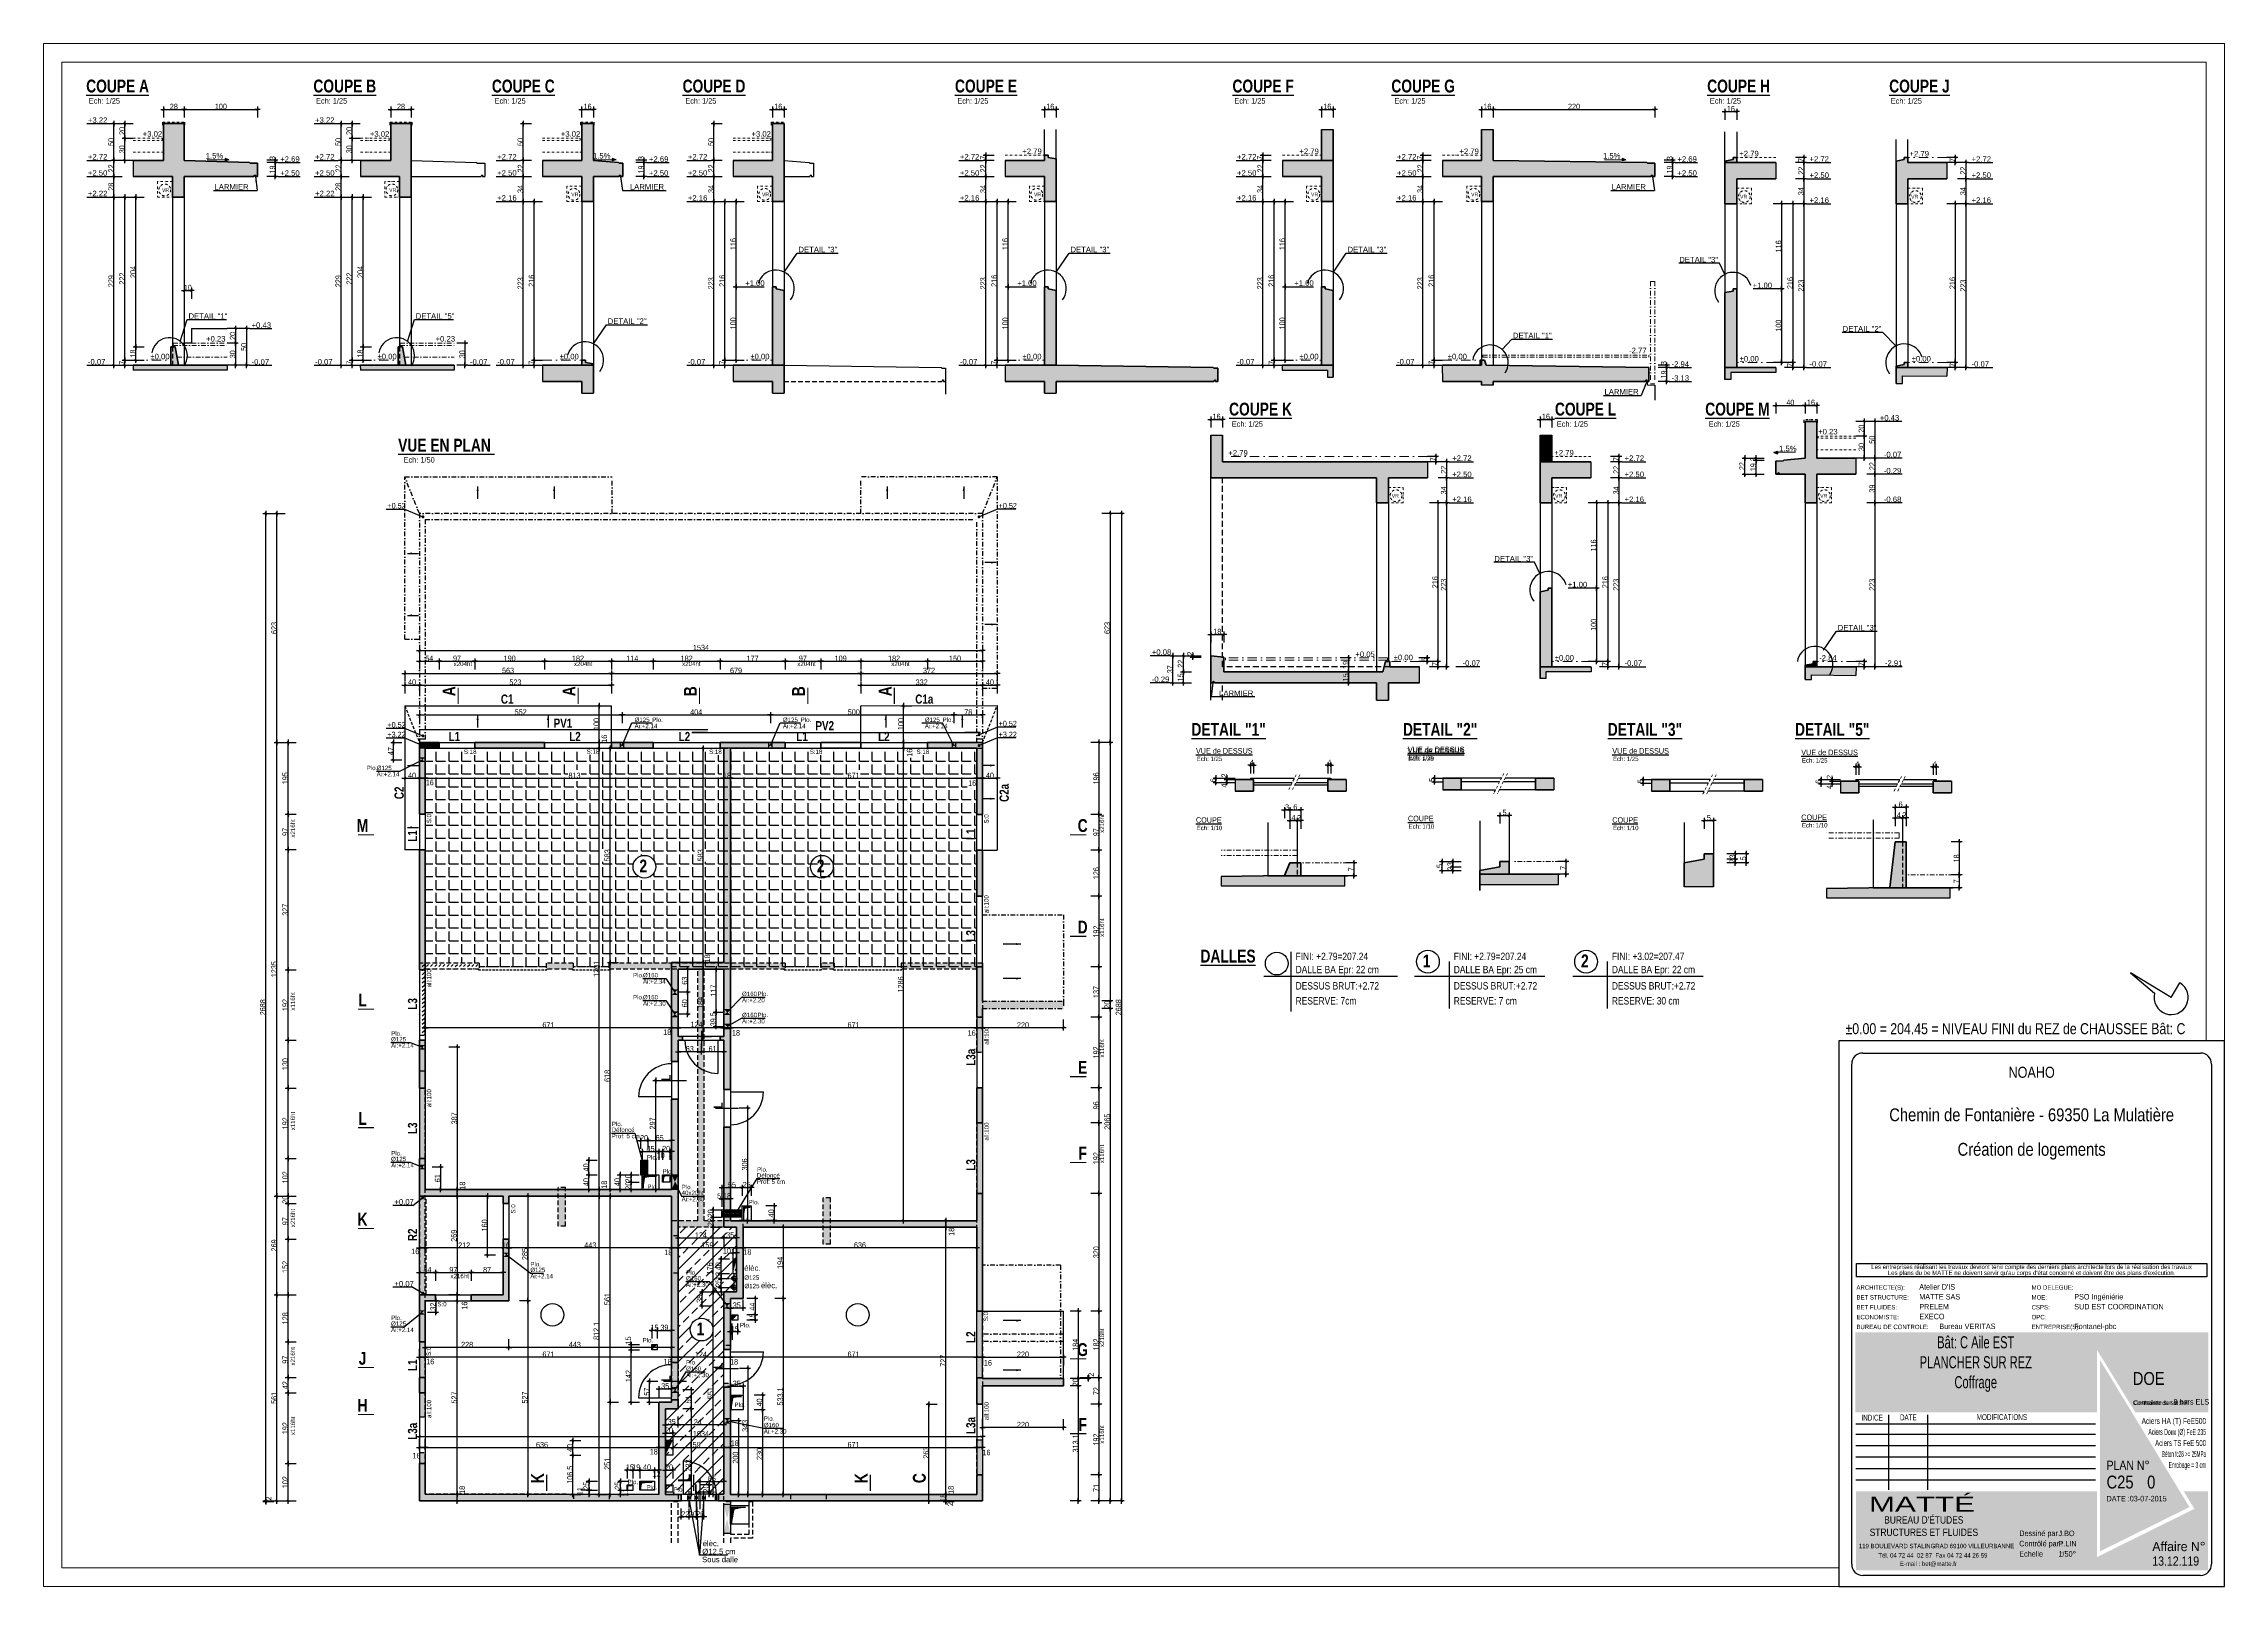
# Model space of a CAD drawing. Header units: centimetres. Extents: x 26018 to 82487, y -36363 to -12761.
# Drawn here: x 66895 to 72835, y -23027 to -18827 of the extents above; entities that cross this region are included whole.
import ezdxf
from ezdxf.enums import TextEntityAlignment as Align

# ---------------------------------------------------------------- set-up
doc = ezdxf.new("R2010")
doc.units = ezdxf.units.CM
doc.header["$LTSCALE"] = 0.5
for name, pattern in [('CACHE2', [4.7625, 3.175, -1.5875]), ('CACHEX2', [19.05, 12.7, -6.35]), ('TIRETPT2', [12.7, 6.35, -3.175, 0, -3.175]), ('TIRETPTX2', [50.8, 25.4, -12.7, 0, -12.7])]:
    doc.linetypes.add(name, pattern=pattern)
doc.layers.get('DEFPOINTS').update_dxf_attribs({"linetype": 'CONTINUOUS'})
for name, color, linetype in [('01-cartouche', 7, 'CONTINUOUS'), ('01-cartouche-cage A', 7, 'CONTINUOUS'), ('01_cote_gen', 4, 'CONTINUOUS'), ('01_isolant ext', 2, 'TIRETPTX2'), ('01_linteaux', 2, 'CONTINUOUS'), ('01_murs_sup', 2, 'CACHEX2'), ('01_poch_BN', 9, 'CONTINUOUS'), ('01_poch_murs', 253, 'CONTINUOUS'), ('01_poch_poteaux', 250, 'CONTINUOUS'), ('01_resv', 32, 'CONTINUOUS'), ('01_texte', 230, 'CONTINUOUS'), ('AA_COTES', 2, 'CONTINUOUS')]:
    doc.layers.add(name, color=color, linetype=linetype)
for name, color, linetype, lineweight in [('01_Cad_1_', 5, 'CONTINUOUS', 9), ('01_murs_coup', 5, 'CONTINUOUS', 60), ('01_tram_axes', 2, 'TIRETPTX2', 9)]:
    doc.layers.add(name, color=color, linetype=linetype, lineweight=lineweight)
doc.styles.add('ARIAL', font='arial.ttf')
doc.styles.add('ARIAL NA', font='ARIALN.TTF')
doc.styles.add('Arial Narrow', font='ARIALN.TTF')
doc.styles.add('cartouche', font='ARIALN.TTF', dxfattribs={"width": 0.01})
doc.styles.add('impact', font='impact.ttf')
doc.styles.add('MATTE_TXT', font='arial.ttf')
doc.styles.add('STYLE2', font='ARIALN.TTF')
doc.styles.add('stylemattecart', font='ARIALN.TTF')
doc.dimstyles.new('JB10', dxfattribs={"dimscale": 0.1, "dimtxt": 150, "dimasz": 15, "dimexe": 0.1, "dimexo": 0.1, "dimgap": 0.09, "dimtad": 1, "dimdec": 1, "dimlfac": 0.2, "dimdsep": 46, "dimtxsty": 'STYLE2', "dimblk1": 'BOND_G', "dimblk2": 'BOND_D', "dimsah": 1, "dimcen": 1.5, "dimdle": 0.01, "dimse1": 1, "dimse2": 1, "dimclrd": 4, "dimclre": 2, "dimclrt": 6, "dimazin": 2, "dimtfac": 2.333333, "dimtdec": 1, "dimtix": 1, "dimtmove": 2, "dimatfit": 3, "dimldrblk": 'BOND_G', "dimfxl": 1, "dimtolj": 1, "dimtzin": 0, "dimarcsym": 0})
doc.dimstyles.new('JB25', dxfattribs={"dimscale": 0.1, "dimtxt": 150, "dimasz": 15, "dimexe": 0.1, "dimexo": 0.1, "dimgap": 0.09, "dimtad": 1, "dimdec": 1, "dimlfac": 0.5, "dimdsep": 46, "dimtxsty": 'STYLE2', "dimblk1": 'BOND_G', "dimblk2": 'BOND_D', "dimsah": 1, "dimcen": 1.5, "dimdle": 0.01, "dimse1": 1, "dimse2": 1, "dimclrd": 4, "dimclre": 2, "dimclrt": 6, "dimazin": 2, "dimtfac": 2.333333, "dimtdec": 1, "dimtix": 1, "dimtmove": 2, "dimatfit": 3, "dimldrblk": 'BOND_G', "dimfxl": 1, "dimtolj": 1, "dimtzin": 0, "dimarcsym": 0})
doc.dimstyles.new('JB50', dxfattribs={"dimscale": 0.1, "dimtxt": 150, "dimasz": 15, "dimexe": 0.1, "dimexo": 0.1, "dimgap": 0.09, "dimtad": 1, "dimdec": 1, "dimdsep": 46, "dimtxsty": 'STYLE2', "dimblk1": 'BOND_G', "dimblk2": 'BOND_D', "dimsah": 1, "dimcen": 1.5, "dimdle": 0.01, "dimse1": 1, "dimse2": 1, "dimclrd": 4, "dimclre": 2, "dimclrt": 6, "dimazin": 2, "dimtfac": 2.333333, "dimtdec": 1, "dimtix": 1, "dimtmove": 2, "dimatfit": 3, "dimldrblk": 'BOND_G', "dimfxl": 1, "dimtolj": 1, "dimtzin": 0, "dimarcsym": 0})
pattern_1 = [(45, (-9539.843, 1e-08), (9e-16, 11.22532015), [7.9375, -7.9375])]

# ---------------------------------------------------------------- blocks, each defined once
blk = doc.blocks.new('BOND_G')
at = {"layer": 'AA_COTES', "color": 0}
for p, q in [((5, 0), (-5, 0)), ((1.8, 1.8), (-1.8, -1.8)), ((0, -5), (0, 15))]:
    blk.add_line(p, q, dxfattribs=at)
blk = doc.blocks.new('BOND_D')
at = {"layer": 'AA_COTES', "color": 0}
for p, q in [((5, 0), (-5, 0)), ((-1.8, -1.8), (1.8, 1.8)), ((0, 5), (0, -15))]:
    blk.add_line(p, q, dxfattribs=at)
blk = doc.blocks.new('*D5623')
at = {"layer": '01_cote_gen', "color": 4, "lineweight": -2, "transparency": 16777216}
blk.add_line((67919.6, -22619.1), (69450.6, -22619.1), dxfattribs=at)
at = {"layer": 'DEFPOINTS', "color": 0}
for p in [(69452.1, -22619.1), (67918.1, -22728.4), (69452.1, -22728.4)]:
    blk.add_point(p, dxfattribs=at)
at = {"layer": '01_cote_gen', "color": 4, "lineweight": -2, "transparency": 16777216, "xscale": 1.5, "yscale": 1.5, "zscale": 1.5, "rotation": 180}
blk.add_blockref('BOND_G', (67918.1, -22619.1), dxfattribs=at)
at = {"layer": '01_cote_gen', "color": 4, "lineweight": -2, "transparency": 16777216, "xscale": 1.5, "yscale": 1.5, "zscale": 1.5}
blk.add_blockref('BOND_D', (69452.1, -22619.1), dxfattribs=at)
at = {"layer": '01_cote_gen', "color": 6, "transparency": 16777216, "insert": (68685.1, -22611.4), "char_height": 15, "attachment_point": 5, "style": 'STYLE2'}
blk.add_mtext('\\A1;1534', dxfattribs=at)
blk = doc.blocks.new('*D5624')
at = {"layer": '01_cote_gen', "color": 4, "lineweight": -2, "transparency": 16777216}
blk.add_line((67932.6, -22649), (67919.6, -22649), dxfattribs=at)
at = {"layer": 'DEFPOINTS', "color": 0}
for p in [(67918.1, -22649), (67918.1, -22694.3), (67934.1, -22694.3)]:
    blk.add_point(p, dxfattribs=at)
at = {"layer": '01_cote_gen', "color": 4, "lineweight": -2, "transparency": 16777216, "xscale": 1.5, "yscale": 1.5, "zscale": 1.5, "rotation": 180}
blk.add_blockref('BOND_D', (67918.1, -22649), dxfattribs=at)
at = {"layer": '01_cote_gen', "color": 4, "lineweight": -2, "transparency": 16777216, "xscale": 1.5, "yscale": 1.5, "zscale": 1.5}
blk.add_blockref('BOND_G', (67934.1, -22649), dxfattribs=at)
at = {"layer": '01_cote_gen', "color": 6, "transparency": 16777216, "insert": (67910.1, -22671.3), "char_height": 15, "attachment_point": 5, "style": 'STYLE2'}
blk.add_mtext('\\A1;16', dxfattribs=at)
blk = doc.blocks.new('*D5625')
at = {"layer": '01_cote_gen', "color": 4, "lineweight": -2, "transparency": 16777216}
blk.add_line((67935.6, -22649), (68568.6, -22649), dxfattribs=at)
at = {"layer": 'DEFPOINTS', "color": 0}
for p in [(67934.1, -22661.4), (68570.1, -22649), (68570.1, -22691.9)]:
    blk.add_point(p, dxfattribs=at)
at = {"layer": '01_cote_gen', "color": 4, "lineweight": -2, "transparency": 16777216, "xscale": 1.5, "yscale": 1.5, "zscale": 1.5, "rotation": 180}
blk.add_blockref('BOND_G', (67934.1, -22649), dxfattribs=at)
at = {"layer": '01_cote_gen', "color": 4, "lineweight": -2, "transparency": 16777216, "xscale": 1.5, "yscale": 1.5, "zscale": 1.5}
blk.add_blockref('BOND_D', (68570.1, -22649), dxfattribs=at)
at = {"layer": '01_cote_gen', "color": 6, "transparency": 16777216, "insert": (68252.1, -22641.3), "char_height": 15, "attachment_point": 5, "style": 'STYLE2'}
blk.add_mtext('\\A1;636', dxfattribs=at)
blk = doc.blocks.new('*D5626')
at = {"layer": '01_cote_gen', "color": 4, "lineweight": -2, "transparency": 16777216}
blk.add_line((68571.6, -22649), (68586.6, -22649), dxfattribs=at)
at = {"layer": 'DEFPOINTS', "color": 0}
for p in [(68588.1, -22649), (68570.1, -22691.9), (68588.1, -22700.1)]:
    blk.add_point(p, dxfattribs=at)
at = {"layer": '01_cote_gen', "color": 4, "lineweight": -2, "transparency": 16777216, "xscale": 1.5, "yscale": 1.5, "zscale": 1.5, "rotation": 180}
blk.add_blockref('BOND_G', (68570.1, -22649), dxfattribs=at)
at = {"layer": '01_cote_gen', "color": 4, "lineweight": -2, "transparency": 16777216, "xscale": 1.5, "yscale": 1.5, "zscale": 1.5}
blk.add_blockref('BOND_D', (68588.1, -22649), dxfattribs=at)
at = {"layer": '01_cote_gen', "color": 6, "transparency": 16777216, "insert": (68556.5, -22660.5), "char_height": 15, "attachment_point": 5, "style": 'STYLE2'}
blk.add_mtext('\\A1;18', dxfattribs=at)
blk = doc.blocks.new('*D5627')
at = {"layer": '01_cote_gen', "color": 4, "lineweight": -2, "transparency": 16777216}
blk.add_line((68589.6, -22649), (68745.6, -22649), dxfattribs=at)
at = {"layer": 'DEFPOINTS', "color": 0}
for p in [(68747.1, -22649), (68588.1, -22700.1), (68747.1, -22700.1)]:
    blk.add_point(p, dxfattribs=at)
at = {"layer": '01_cote_gen', "color": 4, "lineweight": -2, "transparency": 16777216, "xscale": 1.5, "yscale": 1.5, "zscale": 1.5, "rotation": 180}
blk.add_blockref('BOND_G', (68588.1, -22649), dxfattribs=at)
at = {"layer": '01_cote_gen', "color": 4, "lineweight": -2, "transparency": 16777216, "xscale": 1.5, "yscale": 1.5, "zscale": 1.5}
blk.add_blockref('BOND_D', (68747.1, -22649), dxfattribs=at)
at = {"layer": '01_cote_gen', "color": 6, "transparency": 16777216, "insert": (68667.6, -22641.3), "char_height": 15, "attachment_point": 5, "style": 'STYLE2'}
blk.add_mtext('\\A1;159', dxfattribs=at)
blk = doc.blocks.new('*D5628')
at = {"layer": '01_cote_gen', "color": 4, "lineweight": -2, "transparency": 16777216}
blk.add_line((68748.6, -22649), (68763.6, -22649), dxfattribs=at)
at = {"layer": 'DEFPOINTS', "color": 0}
for p in [(68765.1, -22649), (68747.1, -22700.1), (68765.1, -22700.1)]:
    blk.add_point(p, dxfattribs=at)
at = {"layer": '01_cote_gen', "color": 4, "lineweight": -2, "transparency": 16777216, "xscale": 1.5, "yscale": 1.5, "zscale": 1.5, "rotation": 180}
blk.add_blockref('BOND_G', (68747.1, -22649), dxfattribs=at)
at = {"layer": '01_cote_gen', "color": 4, "lineweight": -2, "transparency": 16777216, "xscale": 1.5, "yscale": 1.5, "zscale": 1.5}
blk.add_blockref('BOND_D', (68765.1, -22649), dxfattribs=at)
at = {"layer": '01_cote_gen', "color": 6, "transparency": 16777216, "insert": (68777.2, -22637.2), "char_height": 15, "attachment_point": 5, "style": 'STYLE2'}
blk.add_mtext('\\A1;18', dxfattribs=at)
blk = doc.blocks.new('*D5629')
at = {"layer": '01_cote_gen', "color": 4, "lineweight": -2, "transparency": 16777216}
blk.add_line((68766.6, -22649), (69434.6, -22649), dxfattribs=at)
at = {"layer": 'DEFPOINTS', "color": 0}
for p in [(68765.1, -22663.1), (69436.1, -22649), (69436.1, -22716.9)]:
    blk.add_point(p, dxfattribs=at)
at = {"layer": '01_cote_gen', "color": 4, "lineweight": -2, "transparency": 16777216, "xscale": 1.5, "yscale": 1.5, "zscale": 1.5, "rotation": 180}
blk.add_blockref('BOND_G', (68765.1, -22649), dxfattribs=at)
at = {"layer": '01_cote_gen', "color": 4, "lineweight": -2, "transparency": 16777216, "xscale": 1.5, "yscale": 1.5, "zscale": 1.5}
blk.add_blockref('BOND_D', (69436.1, -22649), dxfattribs=at)
at = {"layer": '01_cote_gen', "color": 6, "transparency": 16777216, "insert": (69100.6, -22641.3), "char_height": 15, "attachment_point": 5, "style": 'STYLE2'}
blk.add_mtext('\\A1;671', dxfattribs=at)
blk = doc.blocks.new('*D5630')
at = {"layer": '01_cote_gen', "color": 4, "lineweight": -2, "transparency": 16777216}
blk.add_line((69450.6, -22649), (69437.6, -22649), dxfattribs=at)
at = {"layer": 'DEFPOINTS', "color": 0}
for p in [(69436.1, -22649), (69436.1, -22656.5), (69452.1, -22641.6)]:
    blk.add_point(p, dxfattribs=at)
at = {"layer": '01_cote_gen', "color": 4, "lineweight": -2, "transparency": 16777216, "xscale": 1.5, "yscale": 1.5, "zscale": 1.5, "rotation": 180}
blk.add_blockref('BOND_D', (69436.1, -22649), dxfattribs=at)
at = {"layer": '01_cote_gen', "color": 4, "lineweight": -2, "transparency": 16777216, "xscale": 1.5, "yscale": 1.5, "zscale": 1.5}
blk.add_blockref('BOND_G', (69452.1, -22649), dxfattribs=at)
at = {"layer": '01_cote_gen', "color": 6, "transparency": 16777216, "insert": (69462.7, -22662.6), "char_height": 15, "attachment_point": 5, "style": 'STYLE2'}
blk.add_mtext('\\A1;16', dxfattribs=at)
blk = doc.blocks.new('*D5663')
at = {"layer": '01_cote_gen', "color": 4, "lineweight": -2, "transparency": 16777216}
blk.add_line((69352.3, -22792.8), (69352.3, -22777.8), dxfattribs=at)
at = {"layer": 'DEFPOINTS', "color": 0}
for p in [(69352.3, -22776.3), (69365.1, -22776.3), (69365.1, -22794.3)]:
    blk.add_point(p, dxfattribs=at)
at = {"layer": '01_cote_gen', "color": 4, "lineweight": -2, "transparency": 16777216, "xscale": 1.5, "yscale": 1.5, "zscale": 1.5}
for name, p, rotation in [('BOND_D', (69352.3, -22776.3), 90), ('BOND_G', (69352.3, -22794.3), 270)]:
    blk.add_blockref(name, p, dxfattribs=dict(at, rotation=rotation))
at = {"layer": '01_cote_gen', "color": 6, "transparency": 16777216, "insert": (69344.6, -22785.3), "char_height": 15, "attachment_point": 5, "rotation": 90, "style": 'STYLE2'}
blk.add_mtext('\\A1;18', dxfattribs=at)
blk = doc.blocks.new('*D5664')
at = {"layer": '01_cote_gen', "color": 4, "lineweight": -2, "transparency": 16777216}
blk.add_line((69352.3, -22774.8), (69352.3, -22050.8), dxfattribs=at)
at = {"layer": 'DEFPOINTS', "color": 0}
for p in [(69352.3, -22049.3), (69377.2, -22049.3), (69377.2, -22776.3)]:
    blk.add_point(p, dxfattribs=at)
at = {"layer": '01_cote_gen', "color": 4, "lineweight": -2, "transparency": 16777216, "xscale": 1.5, "yscale": 1.5, "zscale": 1.5}
for name, p, rotation in [('BOND_D', (69352.3, -22049.3), 90), ('BOND_G', (69352.3, -22776.3), 270)]:
    blk.add_blockref(name, p, dxfattribs=dict(at, rotation=rotation))
at = {"layer": '01_cote_gen', "color": 6, "transparency": 16777216, "insert": (69344.7, -22412.8), "char_height": 15, "attachment_point": 5, "rotation": 90, "style": 'STYLE2'}
blk.add_mtext('\\A1;727', dxfattribs=at)
blk = doc.blocks.new('*D5665')
at = {"layer": '01_cote_gen', "color": 4, "lineweight": -2, "transparency": 16777216}
blk.add_line((69352.3, -22047.8), (69352.3, -22032.8), dxfattribs=at)
at = {"layer": 'DEFPOINTS', "color": 0}
for p in [(69311.7, -22031.3), (69352.3, -22031.3), (69311.7, -22049.3)]:
    blk.add_point(p, dxfattribs=at)
at = {"layer": '01_cote_gen', "color": 4, "lineweight": -2, "transparency": 16777216, "xscale": 1.5, "yscale": 1.5, "zscale": 1.5}
for name, p, rotation in [('BOND_D', (69352.3, -22031.3), 90), ('BOND_G', (69352.3, -22049.3), 270)]:
    blk.add_blockref(name, p, dxfattribs=dict(at, rotation=rotation))
at = {"layer": '01_cote_gen', "color": 6, "transparency": 16777216, "insert": (69367.5, -22061.8), "char_height": 15, "attachment_point": 5, "rotation": 90, "style": 'STYLE2'}
blk.add_mtext('\\A1;18', dxfattribs=at)
blk = doc.blocks.new('*D5666')
at = {"layer": '01_cote_gen', "color": 4, "lineweight": -2, "transparency": 16777216}
blk.add_line((69830.1, -20107.8), (69830.1, -22792.8), dxfattribs=at)
at = {"layer": 'DEFPOINTS', "color": 0}
for p in [(69740.7, -20106.3), (69740.9, -22794.3), (69830.1, -22794.3)]:
    blk.add_point(p, dxfattribs=at)
at = {"layer": '01_cote_gen', "color": 4, "lineweight": -2, "transparency": 16777216, "xscale": 1.5, "yscale": 1.5, "zscale": 1.5}
for name, p, rotation in [('BOND_G', (69830.1, -20106.3), 90), ('BOND_D', (69830.1, -22794.3), 270)]:
    blk.add_blockref(name, p, dxfattribs=dict(at, rotation=rotation))
at = {"layer": '01_cote_gen', "color": 6, "transparency": 16777216, "insert": (69822.4, -21450.3), "char_height": 15, "attachment_point": 5, "rotation": 90, "style": 'STYLE2'}
blk.add_mtext('\\A1;2688', dxfattribs=at)
blk = doc.blocks.new('*D5667')
at = {"layer": '01_cote_gen', "color": 4, "lineweight": -2, "transparency": 16777216}
blk.add_line((67499.5, -22792.8), (67499.5, -20107.8), dxfattribs=at)
at = {"layer": 'DEFPOINTS', "color": 0}
for p in [(67499.5, -20106.3), (67767.2, -20106.3), (67522, -22794.3)]:
    blk.add_point(p, dxfattribs=at)
at = {"layer": '01_cote_gen', "color": 4, "lineweight": -2, "transparency": 16777216, "xscale": 1.5, "yscale": 1.5, "zscale": 1.5}
for name, p, rotation in [('BOND_D', (67499.5, -20106.3), 90), ('BOND_G', (67499.5, -22794.3), 270)]:
    blk.add_blockref(name, p, dxfattribs=dict(at, rotation=rotation))
at = {"layer": '01_cote_gen', "color": 6, "transparency": 16777216, "insert": (67491.8, -21450.3), "char_height": 15, "attachment_point": 5, "rotation": 90, "style": 'STYLE2'}
blk.add_mtext('\\A1;2688', dxfattribs=at)
blk = doc.blocks.new('*D5668')
at = {"layer": '01_cote_gen', "color": 4, "lineweight": -2, "transparency": 16777216}
blk.add_line((68603.6, -22402.9), (67935.6, -22402.9), dxfattribs=at)
at = {"layer": 'DEFPOINTS', "color": 0}
for p in [(67934.1, -22393.7), (68605.1, -22393.7), (67934.1, -22402.9)]:
    blk.add_point(p, dxfattribs=at)
at = {"layer": '01_cote_gen', "color": 4, "lineweight": -2, "transparency": 16777216, "xscale": 1.5, "yscale": 1.5, "zscale": 1.5, "rotation": 180}
blk.add_blockref('BOND_D', (67934.1, -22402.9), dxfattribs=at)
at = {"layer": '01_cote_gen', "color": 4, "lineweight": -2, "transparency": 16777216, "xscale": 1.5, "yscale": 1.5, "zscale": 1.5}
blk.add_blockref('BOND_G', (68605.1, -22402.9), dxfattribs=at)
at = {"layer": '01_cote_gen', "color": 6, "transparency": 16777216, "insert": (68269.6, -22395.3), "char_height": 15, "attachment_point": 5, "style": 'STYLE2'}
blk.add_mtext('\\A1;671', dxfattribs=at)
blk = doc.blocks.new('*D5669')
at = {"layer": '01_cote_gen', "color": 4, "lineweight": -2, "transparency": 16777216}
blk.add_line((67932.6, -22402.9), (67919.6, -22402.9), dxfattribs=at)
at = {"layer": 'DEFPOINTS', "color": 0}
for p in [(67918.1, -22402.9), (67918.1, -22423.1), (67934.1, -22423.1)]:
    blk.add_point(p, dxfattribs=at)
at = {"layer": '01_cote_gen', "color": 4, "lineweight": -2, "transparency": 16777216, "xscale": 1.5, "yscale": 1.5, "zscale": 1.5, "rotation": 180}
blk.add_blockref('BOND_D', (67918.1, -22402.9), dxfattribs=at)
at = {"layer": '01_cote_gen', "color": 4, "lineweight": -2, "transparency": 16777216, "xscale": 1.5, "yscale": 1.5, "zscale": 1.5}
blk.add_blockref('BOND_G', (67934.1, -22402.9), dxfattribs=at)
at = {"layer": '01_cote_gen', "color": 6, "transparency": 16777216, "insert": (67947.6, -22414.8), "char_height": 15, "attachment_point": 5, "style": 'STYLE2'}
blk.add_mtext('\\A1;16', dxfattribs=at)
blk = doc.blocks.new('*D5670')
at = {"layer": '01_cote_gen', "color": 4, "lineweight": -2, "transparency": 16777216}
blk.add_line((68621.6, -22402.9), (68606.6, -22402.9), dxfattribs=at)
at = {"layer": 'DEFPOINTS', "color": 0}
for p in [(68605.1, -22393.7), (68623.1, -22383.3), (68605.1, -22402.9)]:
    blk.add_point(p, dxfattribs=at)
at = {"layer": '01_cote_gen', "color": 4, "lineweight": -2, "transparency": 16777216, "xscale": 1.5, "yscale": 1.5, "zscale": 1.5, "rotation": 180}
blk.add_blockref('BOND_D', (68605.1, -22402.9), dxfattribs=at)
at = {"layer": '01_cote_gen', "color": 4, "lineweight": -2, "transparency": 16777216, "xscale": 1.5, "yscale": 1.5, "zscale": 1.5}
blk.add_blockref('BOND_G', (68623.1, -22402.9), dxfattribs=at)
at = {"layer": '01_cote_gen', "color": 6, "transparency": 16777216, "insert": (68594.3, -22415.4), "char_height": 15, "attachment_point": 5, "style": 'STYLE2'}
blk.add_mtext('\\A1;18', dxfattribs=at)
blk = doc.blocks.new('*D5671')
at = {"layer": '01_cote_gen', "color": 4, "lineweight": -2, "transparency": 16777216}
blk.add_line((68745.6, -22402.9), (68624.6, -22402.9), dxfattribs=at)
at = {"layer": 'DEFPOINTS', "color": 0}
for p in [(68623.1, -22386.9), (68747.1, -22386.9), (68623.1, -22402.9)]:
    blk.add_point(p, dxfattribs=at)
at = {"layer": '01_cote_gen', "color": 4, "lineweight": -2, "transparency": 16777216, "xscale": 1.5, "yscale": 1.5, "zscale": 1.5, "rotation": 180}
blk.add_blockref('BOND_D', (68623.1, -22402.9), dxfattribs=at)
at = {"layer": '01_cote_gen', "color": 4, "lineweight": -2, "transparency": 16777216, "xscale": 1.5, "yscale": 1.5, "zscale": 1.5}
blk.add_blockref('BOND_G', (68747.1, -22402.9), dxfattribs=at)
at = {"layer": '01_cote_gen', "color": 6, "transparency": 16777216, "insert": (68685.1, -22395.4), "char_height": 15, "attachment_point": 5, "style": 'STYLE2'}
blk.add_mtext('\\A1;124', dxfattribs=at)
blk = doc.blocks.new('*D5672')
at = {"layer": '01_cote_gen', "color": 4, "lineweight": -2, "transparency": 16777216}
blk.add_line((68763.6, -22402.9), (68748.6, -22402.9), dxfattribs=at)
at = {"layer": 'DEFPOINTS', "color": 0}
for p in [(68747.1, -22395.4), (68747.1, -22402.9), (68765.1, -22396)]:
    blk.add_point(p, dxfattribs=at)
at = {"layer": '01_cote_gen', "color": 4, "lineweight": -2, "transparency": 16777216, "xscale": 1.5, "yscale": 1.5, "zscale": 1.5, "rotation": 180}
blk.add_blockref('BOND_D', (68747.1, -22402.9), dxfattribs=at)
at = {"layer": '01_cote_gen', "color": 4, "lineweight": -2, "transparency": 16777216, "xscale": 1.5, "yscale": 1.5, "zscale": 1.5}
blk.add_blockref('BOND_G', (68765.1, -22402.9), dxfattribs=at)
at = {"layer": '01_cote_gen', "color": 6, "transparency": 16777216, "insert": (68775.2, -22415.6), "char_height": 15, "attachment_point": 5, "style": 'STYLE2'}
blk.add_mtext('\\A1;18', dxfattribs=at)
blk = doc.blocks.new('*D5673')
at = {"layer": '01_cote_gen', "color": 4, "lineweight": -2, "transparency": 16777216}
blk.add_line((69434.6, -22402.9), (68766.6, -22402.9), dxfattribs=at)
at = {"layer": 'DEFPOINTS', "color": 0}
for p in [(68765.1, -22373.6), (68765.1, -22402.9), (69436.1, -22414.7)]:
    blk.add_point(p, dxfattribs=at)
at = {"layer": '01_cote_gen', "color": 4, "lineweight": -2, "transparency": 16777216, "xscale": 1.5, "yscale": 1.5, "zscale": 1.5, "rotation": 180}
blk.add_blockref('BOND_D', (68765.1, -22402.9), dxfattribs=at)
at = {"layer": '01_cote_gen', "color": 4, "lineweight": -2, "transparency": 16777216, "xscale": 1.5, "yscale": 1.5, "zscale": 1.5}
blk.add_blockref('BOND_G', (69436.1, -22402.9), dxfattribs=at)
at = {"layer": '01_cote_gen', "color": 6, "transparency": 16777216, "insert": (69100.6, -22395.3), "char_height": 15, "attachment_point": 5, "style": 'STYLE2'}
blk.add_mtext('\\A1;671', dxfattribs=at)
blk = doc.blocks.new('*D5674')
at = {"layer": '01_cote_gen', "color": 4, "lineweight": -2, "transparency": 16777216}
blk.add_line((68798.6, -22269.4), (68766.6, -22269.4), dxfattribs=at)
at = {"layer": 'DEFPOINTS', "color": 0}
for p in [(68765.1, -22243.3), (68765.1, -22269.4), (68800.1, -22243.3)]:
    blk.add_point(p, dxfattribs=at)
at = {"layer": '01_cote_gen', "color": 4, "lineweight": -2, "transparency": 16777216, "xscale": 1.5, "yscale": 1.5, "zscale": 1.5, "rotation": 180}
blk.add_blockref('BOND_D', (68765.1, -22269.4), dxfattribs=at)
at = {"layer": '01_cote_gen', "color": 4, "lineweight": -2, "transparency": 16777216, "xscale": 1.5, "yscale": 1.5, "zscale": 1.5}
blk.add_blockref('BOND_G', (68800.1, -22269.4), dxfattribs=at)
at = {"layer": '01_cote_gen', "color": 6, "transparency": 16777216, "insert": (68782.6, -22261.7), "char_height": 15, "attachment_point": 5, "style": 'STYLE2'}
blk.add_mtext('\\A1;35', dxfattribs=at)
blk = doc.blocks.new('*D5675')
at = {"layer": '01_cote_gen', "color": 4, "lineweight": -2, "transparency": 16777216}
blk.add_line((69434.6, -22105.7), (68801.6, -22105.7), dxfattribs=at)
at = {"layer": 'DEFPOINTS', "color": 0}
for p in [(68800.1, -22092.7), (69436.1, -22092.7), (68800.1, -22105.7)]:
    blk.add_point(p, dxfattribs=at)
at = {"layer": '01_cote_gen', "color": 4, "lineweight": -2, "transparency": 16777216, "xscale": 1.5, "yscale": 1.5, "zscale": 1.5, "rotation": 180}
blk.add_blockref('BOND_D', (68800.1, -22105.7), dxfattribs=at)
at = {"layer": '01_cote_gen', "color": 4, "lineweight": -2, "transparency": 16777216, "xscale": 1.5, "yscale": 1.5, "zscale": 1.5}
blk.add_blockref('BOND_G', (69436.1, -22105.7), dxfattribs=at)
at = {"layer": '01_cote_gen', "color": 6, "transparency": 16777216, "insert": (69118.1, -22098.1), "char_height": 15, "attachment_point": 5, "style": 'STYLE2'}
blk.add_mtext('\\A1;636', dxfattribs=at)
blk = doc.blocks.new('*D5676')
at = {"layer": '01_cote_gen', "color": 4, "lineweight": -2, "transparency": 16777216}
blk.add_line((68798.6, -22105.7), (68783.6, -22105.7), dxfattribs=at)
at = {"layer": 'DEFPOINTS', "color": 0}
for p in [(68782.1, -22080.9), (68800.1, -22092.7), (68782.1, -22105.7)]:
    blk.add_point(p, dxfattribs=at)
at = {"layer": '01_cote_gen', "color": 4, "lineweight": -2, "transparency": 16777216, "xscale": 1.5, "yscale": 1.5, "zscale": 1.5, "rotation": 180}
blk.add_blockref('BOND_D', (68782.1, -22105.7), dxfattribs=at)
at = {"layer": '01_cote_gen', "color": 4, "lineweight": -2, "transparency": 16777216, "xscale": 1.5, "yscale": 1.5, "zscale": 1.5}
blk.add_blockref('BOND_G', (68800.1, -22105.7), dxfattribs=at)
at = {"layer": '01_cote_gen', "color": 6, "transparency": 16777216, "insert": (68811.4, -22116.8), "char_height": 15, "attachment_point": 5, "style": 'STYLE2'}
blk.add_mtext('\\A1;18', dxfattribs=at)
blk = doc.blocks.new('*D5677')
at = {"layer": '01_cote_gen', "color": 4, "lineweight": -2, "transparency": 16777216}
blk.add_line((68780.6, -22105.7), (68624.6, -22105.7), dxfattribs=at)
at = {"layer": 'DEFPOINTS', "color": 0}
for p in [(68623.1, -22092.7), (68782.1, -22080.9), (68623.1, -22105.7)]:
    blk.add_point(p, dxfattribs=at)
at = {"layer": '01_cote_gen', "color": 4, "lineweight": -2, "transparency": 16777216, "xscale": 1.5, "yscale": 1.5, "zscale": 1.5, "rotation": 180}
blk.add_blockref('BOND_D', (68623.1, -22105.7), dxfattribs=at)
at = {"layer": '01_cote_gen', "color": 4, "lineweight": -2, "transparency": 16777216, "xscale": 1.5, "yscale": 1.5, "zscale": 1.5}
blk.add_blockref('BOND_G', (68782.1, -22105.7), dxfattribs=at)
at = {"layer": '01_cote_gen', "color": 6, "transparency": 16777216, "insert": (68702.6, -22098.1), "char_height": 15, "attachment_point": 5, "style": 'STYLE2'}
blk.add_mtext('\\A1;159', dxfattribs=at)
blk = doc.blocks.new('*D5678')
at = {"layer": '01_cote_gen', "color": 4, "lineweight": -2, "transparency": 16777216}
blk.add_line((68621.6, -22105.7), (68606.6, -22105.7), dxfattribs=at)
at = {"layer": 'DEFPOINTS', "color": 0}
for p in [(68605.1, -22092.7), (68623.1, -22092.7), (68605.1, -22105.7)]:
    blk.add_point(p, dxfattribs=at)
at = {"layer": '01_cote_gen', "color": 4, "lineweight": -2, "transparency": 16777216, "xscale": 1.5, "yscale": 1.5, "zscale": 1.5, "rotation": 180}
blk.add_blockref('BOND_D', (68605.1, -22105.7), dxfattribs=at)
at = {"layer": '01_cote_gen', "color": 4, "lineweight": -2, "transparency": 16777216, "xscale": 1.5, "yscale": 1.5, "zscale": 1.5}
blk.add_blockref('BOND_G', (68623.1, -22105.7), dxfattribs=at)
at = {"layer": '01_cote_gen', "color": 6, "transparency": 16777216, "insert": (68595.9, -22117.8), "char_height": 15, "attachment_point": 5, "style": 'STYLE2'}
blk.add_mtext('\\A1;18', dxfattribs=at)
blk = doc.blocks.new('*D5679')
at = {"layer": '01_cote_gen', "color": 4, "lineweight": -2, "transparency": 16777216}
blk.add_line((68745.6, -22586.8), (68624.6, -22586.8), dxfattribs=at)
at = {"layer": 'DEFPOINTS', "color": 0}
for p in [(68623.1, -22566.9), (68747.1, -22571.6), (68623.1, -22586.8)]:
    blk.add_point(p, dxfattribs=at)
at = {"layer": '01_cote_gen', "color": 4, "lineweight": -2, "transparency": 16777216, "xscale": 1.5, "yscale": 1.5, "zscale": 1.5, "rotation": 180}
blk.add_blockref('BOND_D', (68623.1, -22586.8), dxfattribs=at)
at = {"layer": '01_cote_gen', "color": 4, "lineweight": -2, "transparency": 16777216, "xscale": 1.5, "yscale": 1.5, "zscale": 1.5}
blk.add_blockref('BOND_G', (68747.1, -22586.8), dxfattribs=at)
at = {"layer": '01_cote_gen', "color": 6, "transparency": 16777216, "insert": (68670.8, -22579.3), "char_height": 15, "attachment_point": 5, "style": 'STYLE2'}
blk.add_mtext('\\A1;124', dxfattribs=at)
blk = doc.blocks.new('*D5680')
at = {"layer": '01_cote_gen', "color": 4, "lineweight": -2, "transparency": 16777216}
blk.add_line((68621.6, -22586.8), (68589.6, -22586.8), dxfattribs=at)
at = {"layer": 'DEFPOINTS', "color": 0}
for p in [(68588.1, -22566.9), (68623.1, -22566.9), (68588.1, -22586.8)]:
    blk.add_point(p, dxfattribs=at)
at = {"layer": '01_cote_gen', "color": 4, "lineweight": -2, "transparency": 16777216, "xscale": 1.5, "yscale": 1.5, "zscale": 1.5, "rotation": 180}
blk.add_blockref('BOND_D', (68588.1, -22586.8), dxfattribs=at)
at = {"layer": '01_cote_gen', "color": 4, "lineweight": -2, "transparency": 16777216, "xscale": 1.5, "yscale": 1.5, "zscale": 1.5}
blk.add_blockref('BOND_G', (68623.1, -22586.8), dxfattribs=at)
at = {"layer": '01_cote_gen', "color": 6, "transparency": 16777216, "insert": (68605.6, -22579.1), "char_height": 15, "attachment_point": 5, "style": 'STYLE2'}
blk.add_mtext('\\A1;35', dxfattribs=at)
blk = doc.blocks.new('*D5681')
at = {"layer": '01_cote_gen', "color": 4, "lineweight": -2, "transparency": 16777216}
blk.add_line((68624.6, -22078.2), (68745.6, -22078.2), dxfattribs=at)
at = {"layer": 'DEFPOINTS', "color": 0}
for p in [(68623.1, -22077.7), (68747.1, -22078.2), (68747.1, -22165.9)]:
    blk.add_point(p, dxfattribs=at)
at = {"layer": '01_cote_gen', "color": 4, "lineweight": -2, "transparency": 16777216, "xscale": 1.5, "yscale": 1.5, "zscale": 1.5, "rotation": 180}
blk.add_blockref('BOND_G', (68623.1, -22078.2), dxfattribs=at)
at = {"layer": '01_cote_gen', "color": 4, "lineweight": -2, "transparency": 16777216, "xscale": 1.5, "yscale": 1.5, "zscale": 1.5}
blk.add_blockref('BOND_D', (68747.1, -22078.2), dxfattribs=at)
at = {"layer": '01_cote_gen', "color": 6, "transparency": 16777216, "insert": (68685.1, -22070.6), "char_height": 15, "attachment_point": 5, "style": 'STYLE2'}
blk.add_mtext('\\A1;124', dxfattribs=at)
blk = doc.blocks.new('*D5682')
at = {"layer": '01_cote_gen', "color": 4, "lineweight": -2, "transparency": 16777216}
blk.add_line((68748.6, -22078.2), (68780.6, -22078.2), dxfattribs=at)
at = {"layer": 'DEFPOINTS', "color": 0}
for p in [(68747.1, -22085.7), (68782.1, -22078.2), (68782.1, -22085.7)]:
    blk.add_point(p, dxfattribs=at)
at = {"layer": '01_cote_gen', "color": 4, "lineweight": -2, "transparency": 16777216, "xscale": 1.5, "yscale": 1.5, "zscale": 1.5, "rotation": 180}
blk.add_blockref('BOND_G', (68747.1, -22078.2), dxfattribs=at)
at = {"layer": '01_cote_gen', "color": 4, "lineweight": -2, "transparency": 16777216, "xscale": 1.5, "yscale": 1.5, "zscale": 1.5}
blk.add_blockref('BOND_D', (68782.1, -22078.2), dxfattribs=at)
at = {"layer": '01_cote_gen', "color": 6, "transparency": 16777216, "insert": (68764.6, -22070.5), "char_height": 15, "attachment_point": 5, "style": 'STYLE2'}
blk.add_mtext('\\A1;35', dxfattribs=at)
blk = doc.blocks.new('*D5683')
at = {"layer": '01_cote_gen', "color": 4, "lineweight": -2, "transparency": 16777216}
for p, q in [((67499.5, -22792.8), (67499.5, -22791.3)), ((67499.5, -22794.3), (67499.5, -22796.3)), ((67499.5, -22797.8), (67499.5, -22799.3))]:
    blk.add_line(p, q, dxfattribs=at)
at = {"layer": 'DEFPOINTS', "color": 0}
for p in [(67499.5, -22796.3), (67502.4, -22794.3), (67503.1, -22796.3)]:
    blk.add_point(p, dxfattribs=at)
at = {"layer": '01_cote_gen', "color": 4, "lineweight": -2, "transparency": 16777216, "xscale": 1.5, "yscale": 1.5, "zscale": 1.5}
for name, p, rotation in [('BOND_G', (67499.5, -22794.3), 270), ('BOND_D', (67499.5, -22796.3), 90)]:
    blk.add_blockref(name, p, dxfattribs=dict(at, rotation=rotation))
at = {"layer": '01_cote_gen', "color": 6, "transparency": 16777216, "insert": (67507.4, -22787.9), "char_height": 15, "attachment_point": 5, "rotation": 90, "style": 'STYLE2'}
blk.add_mtext('\\A1;2', dxfattribs=at)
blk = doc.blocks.new('*D5684')
at = {"layer": '01_cote_gen', "color": 4, "lineweight": -2, "transparency": 16777216}
blk.add_line((68683.6, -22741.1), (68745.6, -22741.1), dxfattribs=at)
at = {"layer": 'DEFPOINTS', "color": 0}
for p in [(68747.1, -22741.1), (68682.1, -22759.6), (68747.1, -22794.1)]:
    blk.add_point(p, dxfattribs=at)
at = {"layer": '01_cote_gen', "color": 4, "lineweight": -2, "transparency": 16777216, "xscale": 1.5, "yscale": 1.5, "zscale": 1.5, "rotation": 180}
blk.add_blockref('BOND_G', (68682.1, -22741.1), dxfattribs=at)
at = {"layer": '01_cote_gen', "color": 4, "lineweight": -2, "transparency": 16777216, "xscale": 1.5, "yscale": 1.5, "zscale": 1.5}
blk.add_blockref('BOND_D', (68747.1, -22741.1), dxfattribs=at)
at = {"layer": '01_cote_gen', "color": 6, "transparency": 16777216, "insert": (68714.6, -22733.5), "char_height": 15, "attachment_point": 5, "style": 'STYLE2'}
blk.add_mtext('\\A1;65', dxfattribs=at)
blk = doc.blocks.new('*D5685')
at = {"layer": '01_cote_gen', "color": 4, "lineweight": -2, "ltscale": 2, "transparency": 16777216}
blk.add_line((69769.1, -21670.8), (69769.1, -21763.8), dxfattribs=at)
at = {"layer": 'DEFPOINTS', "color": 0, "ltscale": 2}
for p in [(69737.3, -21669.3), (69746.6, -21765.3), (69769.1, -21765.3)]:
    blk.add_point(p, dxfattribs=at)
at = {"layer": '01_cote_gen', "color": 4, "lineweight": -2, "ltscale": 2, "transparency": 16777216, "xscale": 1.5, "yscale": 1.5, "zscale": 1.5}
for name, p, rotation in [('BOND_G', (69769.1, -21669.3), 90), ('BOND_D', (69769.1, -21765.3), 270)]:
    blk.add_blockref(name, p, dxfattribs=dict(at, rotation=rotation))
at = {"layer": '01_cote_gen', "color": 6, "ltscale": 2, "transparency": 16777216, "insert": (69761.5, -21717.3), "char_height": 15, "attachment_point": 5, "rotation": 90, "style": 'STYLE2'}
blk.add_mtext('\\A1;96', dxfattribs=at)
blk = doc.blocks.new('*D5686')
at = {"layer": '01_cote_gen', "color": 4, "lineweight": -2, "ltscale": 2, "transparency": 16777216}
blk.add_line((69769.1, -21766.8), (69769.1, -21955.8), dxfattribs=at)
at = {"layer": 'DEFPOINTS', "color": 0, "ltscale": 2}
for p in [(69746.6, -21765.3), (69746.6, -21957.3), (69769.1, -21957.3)]:
    blk.add_point(p, dxfattribs=at)
at = {"layer": '01_cote_gen', "color": 4, "lineweight": -2, "ltscale": 2, "transparency": 16777216, "xscale": 1.5, "yscale": 1.5, "zscale": 1.5}
for name, p, rotation in [('BOND_G', (69769.1, -21765.3), 90), ('BOND_D', (69769.1, -21957.3), 270)]:
    blk.add_blockref(name, p, dxfattribs=dict(at, rotation=rotation))
at = {"layer": '01_cote_gen', "color": 6, "ltscale": 2, "transparency": 16777216, "insert": (69761.5, -21861.3), "char_height": 15, "attachment_point": 5, "rotation": 90, "style": 'STYLE2'}
blk.add_mtext('\\A1;192', dxfattribs=at)
blk = doc.blocks.new('*D5687')
at = {"layer": '01_cote_gen', "color": 4, "lineweight": -2, "transparency": 16777216}
blk.add_line((68020.9, -22792.8), (68020.9, -22777.8), dxfattribs=at)
at = {"layer": 'DEFPOINTS', "color": 0}
for p in [(68020.9, -22776.3), (68034, -22776.3), (68034, -22794.3)]:
    blk.add_point(p, dxfattribs=at)
at = {"layer": '01_cote_gen', "color": 4, "lineweight": -2, "transparency": 16777216, "xscale": 1.5, "yscale": 1.5, "zscale": 1.5}
for name, p, rotation in [('BOND_D', (68020.9, -22776.3), 90), ('BOND_G', (68020.9, -22794.3), 270)]:
    blk.add_blockref(name, p, dxfattribs=dict(at, rotation=rotation))
at = {"layer": '01_cote_gen', "color": 6, "transparency": 16777216, "insert": (68034.7, -22764.2), "char_height": 15, "attachment_point": 5, "rotation": 90, "style": 'STYLE2'}
blk.add_mtext('\\A1;18', dxfattribs=at)
blk = doc.blocks.new('*D5688')
at = {"layer": '01_cote_gen', "color": 4, "lineweight": -2, "transparency": 16777216}
blk.add_line((68020.9, -21962.8), (68020.9, -21947.8), dxfattribs=at)
at = {"layer": 'DEFPOINTS', "color": 0}
for p in [(68020.9, -21946.3), (68088.5, -21946.3), (68088.5, -21964.3)]:
    blk.add_point(p, dxfattribs=at)
at = {"layer": '01_cote_gen', "color": 4, "lineweight": -2, "transparency": 16777216, "xscale": 1.5, "yscale": 1.5, "zscale": 1.5}
for name, p, rotation in [('BOND_D', (68020.9, -21946.3), 90), ('BOND_G', (68020.9, -21964.3), 270)]:
    blk.add_blockref(name, p, dxfattribs=dict(at, rotation=rotation))
at = {"layer": '01_cote_gen', "color": 6, "transparency": 16777216, "insert": (68035.5, -21936), "char_height": 15, "attachment_point": 5, "rotation": 90, "style": 'STYLE2'}
blk.add_mtext('\\A1;18', dxfattribs=at)
blk = doc.blocks.new('*D5689')
at = {"layer": '01_cote_gen', "color": 4, "lineweight": -2, "transparency": 16777216}
blk.add_line((68437.6, -22774.8), (68437.6, -22526.9), dxfattribs=at)
at = {"layer": 'DEFPOINTS', "color": 0}
for p in [(68437.6, -22525.4), (68536.8, -22525.4), (68536.8, -22776.3)]:
    blk.add_point(p, dxfattribs=at)
at = {"layer": '01_cote_gen', "color": 4, "lineweight": -2, "transparency": 16777216, "xscale": 1.5, "yscale": 1.5, "zscale": 1.5}
for name, p, rotation in [('BOND_D', (68437.6, -22525.4), 90), ('BOND_G', (68437.6, -22776.3), 270)]:
    blk.add_blockref(name, p, dxfattribs=dict(at, rotation=rotation))
at = {"layer": '01_cote_gen', "color": 6, "transparency": 16777216, "insert": (68429.9, -22693.2), "char_height": 15, "attachment_point": 5, "rotation": 90, "style": 'STYLE2'}
blk.add_mtext('\\A1;251', dxfattribs=at)
blk = doc.blocks.new('*D5690')
at = {"layer": '01_cote_gen', "color": 4, "lineweight": -2, "transparency": 16777216}
blk.add_line((68437.6, -22523.9), (68437.6, -21965.8), dxfattribs=at)
at = {"layer": 'DEFPOINTS', "color": 0}
for p in [(68437.6, -21964.3), (68480.3, -21964.3), (68536.8, -22525.4)]:
    blk.add_point(p, dxfattribs=at)
at = {"layer": '01_cote_gen', "color": 4, "lineweight": -2, "transparency": 16777216, "xscale": 1.5, "yscale": 1.5, "zscale": 1.5}
for name, p, rotation in [('BOND_D', (68437.6, -21964.3), 90), ('BOND_G', (68437.6, -22525.4), 270)]:
    blk.add_blockref(name, p, dxfattribs=dict(at, rotation=rotation))
at = {"layer": '01_cote_gen', "color": 6, "transparency": 16777216, "insert": (68429.9, -22244.8), "char_height": 15, "attachment_point": 5, "rotation": 90, "style": 'STYLE2'}
blk.add_mtext('\\A1;561', dxfattribs=at)
blk = doc.blocks.new('*D5691')
at = {"layer": '01_cote_gen', "color": 4, "lineweight": -2, "transparency": 16777216}
for p, q in [((69352.3, -22792.8), (69352.3, -22791.3)), ((69352.3, -22794.3), (69352.3, -22796.3)), ((69352.3, -22797.8), (69352.3, -22799.3))]:
    blk.add_line(p, q, dxfattribs=at)
at = {"layer": 'DEFPOINTS', "color": 0}
for p in [(69352.3, -22796.3), (69393.7, -22794.3), (69393.7, -22796.3)]:
    blk.add_point(p, dxfattribs=at)
at = {"layer": '01_cote_gen', "color": 4, "lineweight": -2, "transparency": 16777216, "xscale": 1.5, "yscale": 1.5, "zscale": 1.5}
for name, p, rotation in [('BOND_G', (69352.3, -22794.3), 270), ('BOND_D', (69352.3, -22796.3), 90)]:
    blk.add_blockref(name, p, dxfattribs=dict(at, rotation=rotation))
at = {"layer": '01_cote_gen', "color": 6, "transparency": 16777216, "insert": (69363.9, -22802.9), "char_height": 15, "attachment_point": 5, "rotation": 90, "style": 'STYLE2'}
blk.add_mtext('\\A1;2', dxfattribs=at)
blk = doc.blocks.new('*D5692')
at = {"layer": '01_cote_gen', "color": 4, "lineweight": -2, "transparency": 16777216}
blk.add_line((69352.3, -22792.8), (69352.3, -22777.8), dxfattribs=at)
at = {"layer": 'DEFPOINTS', "color": 0}
for p in [(69352.3, -22776.3), (69365.4, -22776.3), (69365.4, -22794.3)]:
    blk.add_point(p, dxfattribs=at)
at = {"layer": '01_cote_gen', "color": 4, "lineweight": -2, "transparency": 16777216, "xscale": 1.5, "yscale": 1.5, "zscale": 1.5}
for name, p, rotation in [('BOND_D', (69352.3, -22776.3), 90), ('BOND_G', (69352.3, -22794.3), 270)]:
    blk.add_blockref(name, p, dxfattribs=dict(at, rotation=rotation))
at = {"layer": '01_cote_gen', "color": 6, "transparency": 16777216, "insert": (69366.1, -22764.2), "char_height": 15, "attachment_point": 5, "rotation": 90, "style": 'STYLE2'}
blk.add_mtext('\\A1;18', dxfattribs=at)
blk = doc.blocks.new('*D5693')
at = {"layer": '01_cote_gen', "color": 4, "lineweight": -2, "transparency": 16777216}
blk.add_line((68908.7, -22050.8), (68908.7, -22241.8), dxfattribs=at)
at = {"layer": 'DEFPOINTS', "color": 0}
for p in [(68881.5, -22049.3), (68852.6, -22243.3), (68908.7, -22243.3)]:
    blk.add_point(p, dxfattribs=at)
at = {"layer": '01_cote_gen', "color": 4, "lineweight": -2, "transparency": 16777216, "xscale": 1.5, "yscale": 1.5, "zscale": 1.5}
for name, p, rotation in [('BOND_G', (68908.7, -22049.3), 90), ('BOND_D', (68908.7, -22243.3), 270)]:
    blk.add_blockref(name, p, dxfattribs=dict(at, rotation=rotation))
at = {"layer": '01_cote_gen', "color": 6, "transparency": 16777216, "insert": (68901, -22146.3), "char_height": 15, "attachment_point": 5, "rotation": 90, "style": 'STYLE2'}
blk.add_mtext('\\A1;194', dxfattribs=at)
blk = doc.blocks.new('*D5694')
at = {"layer": '01_cote_gen', "color": 4, "lineweight": -2, "ltscale": 2, "transparency": 16777216}
blk.add_line((67530.1, -22231.8), (67530.1, -21965.8), dxfattribs=at)
at = {"layer": 'DEFPOINTS', "color": 0, "ltscale": 2}
for p in [(67530.1, -21964.3), (67977.4, -21964.3), (67977.4, -22233.3)]:
    blk.add_point(p, dxfattribs=at)
at = {"layer": '01_cote_gen', "color": 4, "lineweight": -2, "ltscale": 2, "transparency": 16777216, "xscale": 1.5, "yscale": 1.5, "zscale": 1.5}
for name, p, rotation in [('BOND_D', (67530.1, -21964.3), 90), ('BOND_G', (67530.1, -22233.3), 270)]:
    blk.add_blockref(name, p, dxfattribs=dict(at, rotation=rotation))
at = {"layer": '01_cote_gen', "color": 6, "ltscale": 2, "transparency": 16777216, "insert": (67522.5, -22098.8), "char_height": 15, "attachment_point": 5, "rotation": 90, "style": 'STYLE2'}
blk.add_mtext('\\A1;269', dxfattribs=at)
blk = doc.blocks.new('*D5695')
at = {"layer": '01_cote_gen', "color": 4, "lineweight": -2, "ltscale": 2, "transparency": 16777216}
blk.add_line((67530.1, -22792.8), (67530.1, -22234.8), dxfattribs=at)
at = {"layer": 'DEFPOINTS', "color": 0, "ltscale": 2}
for p in [(67530.1, -22233.3), (68032.1, -22233.3), (67918.1, -22794.3)]:
    blk.add_point(p, dxfattribs=at)
at = {"layer": '01_cote_gen', "color": 4, "lineweight": -2, "ltscale": 2, "transparency": 16777216, "xscale": 1.5, "yscale": 1.5, "zscale": 1.5}
for name, p, rotation in [('BOND_D', (67530.1, -22233.3), 90), ('BOND_G', (67530.1, -22794.3), 270)]:
    blk.add_blockref(name, p, dxfattribs=dict(at, rotation=rotation))
at = {"layer": '01_cote_gen', "color": 6, "ltscale": 2, "transparency": 16777216, "insert": (67522.5, -22513.8), "char_height": 15, "attachment_point": 5, "rotation": 90, "style": 'STYLE2'}
blk.add_mtext('\\A1;561', dxfattribs=at)
blk = doc.blocks.new('*D5696')
at = {"layer": '01_cote_gen', "color": 4, "lineweight": -2, "ltscale": 2, "transparency": 16777216}
blk.add_line((67560.3, -21962.8), (67560.3, -21863.8), dxfattribs=at)
at = {"layer": 'DEFPOINTS', "color": 0, "ltscale": 2}
for p in [(67560.3, -21862.3), (67918.1, -21862.3), (67918.1, -21964.3)]:
    blk.add_point(p, dxfattribs=at)
at = {"layer": '01_cote_gen', "color": 4, "lineweight": -2, "ltscale": 2, "transparency": 16777216, "xscale": 1.5, "yscale": 1.5, "zscale": 1.5}
for name, p, rotation in [('BOND_D', (67560.3, -21862.3), 90), ('BOND_G', (67560.3, -21964.3), 270)]:
    blk.add_blockref(name, p, dxfattribs=dict(at, rotation=rotation))
at = {"layer": '01_cote_gen', "color": 6, "ltscale": 2, "transparency": 16777216, "insert": (67552.7, -21913.3), "char_height": 15, "attachment_point": 5, "rotation": 90, "style": 'STYLE2'}
blk.add_mtext('\\A1;102', dxfattribs=at)
blk = doc.blocks.new('*D5697')
at = {"layer": '01_cote_gen', "color": 4, "lineweight": -2, "ltscale": 2, "transparency": 16777216}
blk.add_line((67560.3, -21982.8), (67560.3, -21965.8), dxfattribs=at)
at = {"layer": 'DEFPOINTS', "color": 0, "ltscale": 2}
for p in [(67560.3, -21964.3), (68146.1, -21964.3), (68146.1, -21984.3)]:
    blk.add_point(p, dxfattribs=at)
at = {"layer": '01_cote_gen', "color": 4, "lineweight": -2, "ltscale": 2, "transparency": 16777216, "xscale": 1.5, "yscale": 1.5, "zscale": 1.5}
for name, p, rotation in [('BOND_D', (67560.3, -21964.3), 90), ('BOND_G', (67560.3, -21984.3), 270)]:
    blk.add_blockref(name, p, dxfattribs=dict(at, rotation=rotation))
at = {"layer": '01_cote_gen', "color": 6, "ltscale": 2, "transparency": 16777216, "insert": (67552.7, -21974.3), "char_height": 15, "attachment_point": 5, "rotation": 90, "style": 'STYLE2'}
blk.add_mtext('\\A1;20', dxfattribs=at)
blk = doc.blocks.new('*D5698')
at = {"layer": '01_cote_gen', "color": 4, "lineweight": -2, "ltscale": 2, "transparency": 16777216}
blk.add_line((67560.3, -22231.8), (67560.3, -22082.8), dxfattribs=at)
at = {"layer": 'DEFPOINTS', "color": 0, "ltscale": 2}
for p in [(67560.3, -22081.3), (68146.1, -22081.3), (68146.1, -22233.3)]:
    blk.add_point(p, dxfattribs=at)
at = {"layer": '01_cote_gen', "color": 4, "lineweight": -2, "ltscale": 2, "transparency": 16777216, "xscale": 1.5, "yscale": 1.5, "zscale": 1.5}
for name, p, rotation in [('BOND_D', (67560.3, -22081.3), 90), ('BOND_G', (67560.3, -22233.3), 270)]:
    blk.add_blockref(name, p, dxfattribs=dict(at, rotation=rotation))
at = {"layer": '01_cote_gen', "color": 6, "ltscale": 2, "transparency": 16777216, "insert": (67552.7, -22157.3), "char_height": 15, "attachment_point": 5, "rotation": 90, "style": 'STYLE2'}
blk.add_mtext('\\A1;152', dxfattribs=at)
blk = doc.blocks.new('*D5699')
at = {"layer": '01_cote_gen', "color": 4, "lineweight": -2, "ltscale": 2, "transparency": 16777216}
blk.add_line((67560.3, -22079.8), (67560.3, -21985.8), dxfattribs=at)
at = {"layer": 'DEFPOINTS', "color": 0, "ltscale": 2}
for p in [(67560.3, -21984.3), (68146.1, -21984.3), (68146.1, -22081.3)]:
    blk.add_point(p, dxfattribs=at)
at = {"layer": '01_cote_gen', "color": 4, "lineweight": -2, "ltscale": 2, "transparency": 16777216, "xscale": 1.5, "yscale": 1.5, "zscale": 1.5}
for name, p, rotation in [('BOND_D', (67560.3, -21984.3), 90), ('BOND_G', (67560.3, -22081.3), 270)]:
    blk.add_blockref(name, p, dxfattribs=dict(at, rotation=rotation))
at = {"layer": '01_cote_gen', "color": 6, "ltscale": 2, "transparency": 16777216, "insert": (67552.7, -22032.8), "char_height": 15, "attachment_point": 5, "rotation": 90, "style": 'STYLE2'}
blk.add_mtext('\\A1;97', dxfattribs=at)
blk = doc.blocks.new('*D5700')
at = {"layer": '01_cote_gen', "color": 4, "lineweight": -2, "ltscale": 2, "transparency": 16777216}
blk.add_line((67560.3, -22359.8), (67560.3, -22234.8), dxfattribs=at)
at = {"layer": 'DEFPOINTS', "color": 0, "ltscale": 2}
for p in [(67560.3, -22233.3), (67918.1, -22233.3), (67934.1, -22361.3)]:
    blk.add_point(p, dxfattribs=at)
at = {"layer": '01_cote_gen', "color": 4, "lineweight": -2, "ltscale": 2, "transparency": 16777216, "xscale": 1.5, "yscale": 1.5, "zscale": 1.5}
for name, p, rotation in [('BOND_D', (67560.3, -22233.3), 90), ('BOND_G', (67560.3, -22361.3), 270)]:
    blk.add_blockref(name, p, dxfattribs=dict(at, rotation=rotation))
at = {"layer": '01_cote_gen', "color": 6, "ltscale": 2, "transparency": 16777216, "insert": (67552.7, -22297.3), "char_height": 15, "attachment_point": 5, "rotation": 90, "style": 'STYLE2'}
blk.add_mtext('\\A1;128', dxfattribs=at)
blk = doc.blocks.new('*D5701')
at = {"layer": '01_cote_gen', "color": 4, "lineweight": -2, "ltscale": 2, "transparency": 16777216}
blk.add_line((67560.3, -22456.8), (67560.3, -22362.8), dxfattribs=at)
at = {"layer": 'DEFPOINTS', "color": 0, "ltscale": 2}
for p in [(67560.3, -22361.3), (67934.1, -22361.3), (67934.1, -22458.3)]:
    blk.add_point(p, dxfattribs=at)
at = {"layer": '01_cote_gen', "color": 4, "lineweight": -2, "ltscale": 2, "transparency": 16777216, "xscale": 1.5, "yscale": 1.5, "zscale": 1.5}
for name, p, rotation in [('BOND_D', (67560.3, -22361.3), 90), ('BOND_G', (67560.3, -22458.3), 270)]:
    blk.add_blockref(name, p, dxfattribs=dict(at, rotation=rotation))
at = {"layer": '01_cote_gen', "color": 6, "ltscale": 2, "transparency": 16777216, "insert": (67552.7, -22409.8), "char_height": 15, "attachment_point": 5, "rotation": 90, "style": 'STYLE2'}
blk.add_mtext('\\A1;97', dxfattribs=at)
blk = doc.blocks.new('*D5702')
at = {"layer": '01_cote_gen', "color": 4, "lineweight": -2, "ltscale": 2, "transparency": 16777216}
blk.add_line((67560.3, -22498.8), (67560.3, -22459.8), dxfattribs=at)
at = {"layer": 'DEFPOINTS', "color": 0, "ltscale": 2}
for p in [(67560.3, -22458.3), (67934.1, -22458.3), (67934.1, -22500.3)]:
    blk.add_point(p, dxfattribs=at)
at = {"layer": '01_cote_gen', "color": 4, "lineweight": -2, "ltscale": 2, "transparency": 16777216, "xscale": 1.5, "yscale": 1.5, "zscale": 1.5}
for name, p, rotation in [('BOND_D', (67560.3, -22458.3), 90), ('BOND_G', (67560.3, -22500.3), 270)]:
    blk.add_blockref(name, p, dxfattribs=dict(at, rotation=rotation))
at = {"layer": '01_cote_gen', "color": 6, "ltscale": 2, "transparency": 16777216, "insert": (67552.8, -22479.3), "char_height": 15, "attachment_point": 5, "rotation": 90, "style": 'STYLE2'}
blk.add_mtext('\\A1;42', dxfattribs=at)
blk = doc.blocks.new('*D5703')
at = {"layer": '01_cote_gen', "color": 4, "lineweight": -2, "ltscale": 2, "transparency": 16777216}
blk.add_line((67560.3, -22690.8), (67560.3, -22501.8), dxfattribs=at)
at = {"layer": 'DEFPOINTS', "color": 0, "ltscale": 2}
for p in [(67560.3, -22500.3), (67918.1, -22500.3), (67918.1, -22692.3)]:
    blk.add_point(p, dxfattribs=at)
at = {"layer": '01_cote_gen', "color": 4, "lineweight": -2, "ltscale": 2, "transparency": 16777216, "xscale": 1.5, "yscale": 1.5, "zscale": 1.5}
for name, p, rotation in [('BOND_D', (67560.3, -22500.3), 90), ('BOND_G', (67560.3, -22692.3), 270)]:
    blk.add_blockref(name, p, dxfattribs=dict(at, rotation=rotation))
at = {"layer": '01_cote_gen', "color": 6, "ltscale": 2, "transparency": 16777216, "insert": (67552.7, -22596.3), "char_height": 15, "attachment_point": 5, "rotation": 90, "style": 'STYLE2'}
blk.add_mtext('\\A1;192', dxfattribs=at)
blk = doc.blocks.new('*D5704')
at = {"layer": '01_cote_gen', "color": 4, "lineweight": -2, "ltscale": 2, "transparency": 16777216}
blk.add_line((67560.3, -22792.8), (67560.3, -22693.8), dxfattribs=at)
at = {"layer": 'DEFPOINTS', "color": 0, "ltscale": 2}
for p in [(67560.3, -22692.3), (67926.1, -22692.3), (67918.1, -22794.3)]:
    blk.add_point(p, dxfattribs=at)
at = {"layer": '01_cote_gen', "color": 4, "lineweight": -2, "ltscale": 2, "transparency": 16777216, "xscale": 1.5, "yscale": 1.5, "zscale": 1.5}
for name, p, rotation in [('BOND_D', (67560.3, -22692.3), 90), ('BOND_G', (67560.3, -22794.3), 270)]:
    blk.add_blockref(name, p, dxfattribs=dict(at, rotation=rotation))
at = {"layer": '01_cote_gen', "color": 6, "ltscale": 2, "transparency": 16777216, "insert": (67552.7, -22743.3), "char_height": 15, "attachment_point": 5, "rotation": 90, "style": 'STYLE2'}
blk.add_mtext('\\A1;102', dxfattribs=at)
blk = doc.blocks.new('*D5705')
at = {"layer": '01_cote_gen', "color": 4, "lineweight": -2, "ltscale": 2, "transparency": 16777216}
blk.add_line((67919.6, -22172.6), (67960.6, -22172.6), dxfattribs=at)
at = {"layer": 'DEFPOINTS', "color": 0, "ltscale": 2}
for p in [(67962.1, -22172.6), (67918.1, -22233.3), (67962.1, -22233.3)]:
    blk.add_point(p, dxfattribs=at)
at = {"layer": '01_cote_gen', "color": 4, "lineweight": -2, "ltscale": 2, "transparency": 16777216, "xscale": 1.5, "yscale": 1.5, "zscale": 1.5, "rotation": 180}
blk.add_blockref('BOND_G', (67918.1, -22172.6), dxfattribs=at)
at = {"layer": '01_cote_gen', "color": 4, "lineweight": -2, "ltscale": 2, "transparency": 16777216, "xscale": 1.5, "yscale": 1.5, "zscale": 1.5}
blk.add_blockref('BOND_D', (67962.1, -22172.6), dxfattribs=at)
at = {"layer": '01_cote_gen', "color": 6, "ltscale": 2, "transparency": 16777216, "insert": (67940.1, -22165.1), "char_height": 15, "attachment_point": 5, "style": 'STYLE2'}
blk.add_mtext('\\A1;44', dxfattribs=at)
blk = doc.blocks.new('*D5706')
at = {"layer": '01_cote_gen', "color": 4, "lineweight": -2, "ltscale": 2, "transparency": 16777216}
blk.add_line((67963.6, -22172.6), (68057.6, -22172.6), dxfattribs=at)
at = {"layer": 'DEFPOINTS', "color": 0, "ltscale": 2}
for p in [(67962.1, -22180.1), (68059.1, -22172.6), (68059.1, -22233.3)]:
    blk.add_point(p, dxfattribs=at)
at = {"layer": '01_cote_gen', "color": 4, "lineweight": -2, "ltscale": 2, "transparency": 16777216, "xscale": 1.5, "yscale": 1.5, "zscale": 1.5, "rotation": 180}
blk.add_blockref('BOND_G', (67962.1, -22172.6), dxfattribs=at)
at = {"layer": '01_cote_gen', "color": 4, "lineweight": -2, "ltscale": 2, "transparency": 16777216, "xscale": 1.5, "yscale": 1.5, "zscale": 1.5}
blk.add_blockref('BOND_D', (68059.1, -22172.6), dxfattribs=at)
at = {"layer": '01_cote_gen', "color": 6, "ltscale": 2, "transparency": 16777216, "insert": (68010.6, -22165), "char_height": 15, "attachment_point": 5, "style": 'STYLE2'}
blk.add_mtext('\\A1;97', dxfattribs=at)
blk = doc.blocks.new('*D5707')
at = {"layer": '01_cote_gen', "color": 4, "lineweight": -2, "ltscale": 2, "transparency": 16777216}
blk.add_line((68060.6, -22172.6), (68144.6, -22172.6), dxfattribs=at)
at = {"layer": 'DEFPOINTS', "color": 0, "ltscale": 2}
for p in [(68059.1, -22188.1), (68146.1, -22172.6), (68146.1, -22179.7)]:
    blk.add_point(p, dxfattribs=at)
at = {"layer": '01_cote_gen', "color": 4, "lineweight": -2, "ltscale": 2, "transparency": 16777216, "xscale": 1.5, "yscale": 1.5, "zscale": 1.5, "rotation": 180}
blk.add_blockref('BOND_G', (68059.1, -22172.6), dxfattribs=at)
at = {"layer": '01_cote_gen', "color": 4, "lineweight": -2, "ltscale": 2, "transparency": 16777216, "xscale": 1.5, "yscale": 1.5, "zscale": 1.5}
blk.add_blockref('BOND_D', (68146.1, -22172.6), dxfattribs=at)
at = {"layer": '01_cote_gen', "color": 6, "ltscale": 2, "transparency": 16777216, "insert": (68102.6, -22165), "char_height": 15, "attachment_point": 5, "style": 'STYLE2'}
blk.add_mtext('\\A1;87', dxfattribs=at)
blk = doc.blocks.new('*D5708')
at = {"layer": '01_cote_gen', "color": 4, "lineweight": -2, "ltscale": 2, "transparency": 16777216}
blk.add_line((68603.6, -22105.7), (68163.6, -22105.7), dxfattribs=at)
at = {"layer": 'DEFPOINTS', "color": 0, "ltscale": 2}
for p in [(68605.1, -22065.5), (68162.1, -22104.6), (68162.1, -22105.7)]:
    blk.add_point(p, dxfattribs=at)
at = {"layer": '01_cote_gen', "color": 4, "lineweight": -2, "ltscale": 2, "transparency": 16777216, "xscale": 1.5, "yscale": 1.5, "zscale": 1.5, "rotation": 180}
blk.add_blockref('BOND_D', (68162.1, -22105.7), dxfattribs=at)
at = {"layer": '01_cote_gen', "color": 4, "lineweight": -2, "ltscale": 2, "transparency": 16777216, "xscale": 1.5, "yscale": 1.5, "zscale": 1.5}
blk.add_blockref('BOND_G', (68605.1, -22105.7), dxfattribs=at)
at = {"layer": '01_cote_gen', "color": 6, "ltscale": 2, "transparency": 16777216, "insert": (68383.6, -22098.1), "char_height": 15, "attachment_point": 5, "style": 'STYLE2'}
blk.add_mtext('\\A1;443', dxfattribs=at)
blk = doc.blocks.new('*D5709')
at = {"layer": '01_cote_gen', "color": 4, "lineweight": -2, "ltscale": 2, "transparency": 16777216}
for p, q in [((68144.6, -22105.7), (68143.1, -22105.7)), ((68162.1, -22105.7), (68146.1, -22105.7)), ((68163.6, -22105.7), (68165.1, -22105.7))]:
    blk.add_line(p, q, dxfattribs=at)
at = {"layer": 'DEFPOINTS', "color": 0, "ltscale": 2}
for p in [(68146.1, -22105.7), (68146.1, -22121.7), (68162.1, -22132)]:
    blk.add_point(p, dxfattribs=at)
at = {"layer": '01_cote_gen', "color": 4, "lineweight": -2, "ltscale": 2, "transparency": 16777216, "xscale": 1.5, "yscale": 1.5, "zscale": 1.5}
blk.add_blockref('BOND_D', (68146.1, -22105.7), dxfattribs=at)
at = {"layer": '01_cote_gen', "color": 4, "lineweight": -2, "ltscale": 2, "transparency": 16777216, "xscale": 1.5, "yscale": 1.5, "zscale": 1.5, "rotation": 180}
blk.add_blockref('BOND_G', (68162.1, -22105.7), dxfattribs=at)
at = {"layer": '01_cote_gen', "color": 6, "ltscale": 2, "transparency": 16777216, "insert": (68154.1, -22098.1), "char_height": 15, "attachment_point": 5, "style": 'STYLE2'}
blk.add_mtext('\\A1;16', dxfattribs=at)
blk = doc.blocks.new('*D5710')
at = {"layer": '01_cote_gen', "color": 4, "lineweight": -2, "ltscale": 2, "transparency": 16777216}
blk.add_line((68144.6, -22105.7), (67935.6, -22105.7), dxfattribs=at)
at = {"layer": 'DEFPOINTS', "color": 0, "ltscale": 2}
for p in [(67934.1, -22105.7), (68146.1, -22128.9), (67934.1, -22249.3)]:
    blk.add_point(p, dxfattribs=at)
at = {"layer": '01_cote_gen', "color": 4, "lineweight": -2, "ltscale": 2, "transparency": 16777216, "xscale": 1.5, "yscale": 1.5, "zscale": 1.5, "rotation": 180}
blk.add_blockref('BOND_D', (67934.1, -22105.7), dxfattribs=at)
at = {"layer": '01_cote_gen', "color": 4, "lineweight": -2, "ltscale": 2, "transparency": 16777216, "xscale": 1.5, "yscale": 1.5, "zscale": 1.5}
blk.add_blockref('BOND_G', (68146.1, -22105.7), dxfattribs=at)
at = {"layer": '01_cote_gen', "color": 6, "ltscale": 2, "transparency": 16777216, "insert": (68040.1, -22098.2), "char_height": 15, "attachment_point": 5, "style": 'STYLE2'}
blk.add_mtext('\\A1;212', dxfattribs=at)
blk = doc.blocks.new('*D5631')
at = {"layer": '01_cote_gen', "color": 4, "lineweight": -2, "ltscale": 2, "transparency": 16777216}
blk.add_line((67932.6, -22105.7), (67919.6, -22105.7), dxfattribs=at)
at = {"layer": 'DEFPOINTS', "color": 0, "ltscale": 2}
for p in [(67918.1, -22083.2), (67934.1, -22083.2), (67918.1, -22105.7)]:
    blk.add_point(p, dxfattribs=at)
at = {"layer": '01_cote_gen', "color": 4, "lineweight": -2, "ltscale": 2, "transparency": 16777216, "xscale": 1.5, "yscale": 1.5, "zscale": 1.5, "rotation": 180}
blk.add_blockref('BOND_D', (67918.1, -22105.7), dxfattribs=at)
at = {"layer": '01_cote_gen', "color": 4, "lineweight": -2, "ltscale": 2, "transparency": 16777216, "xscale": 1.5, "yscale": 1.5, "zscale": 1.5}
blk.add_blockref('BOND_G', (67934.1, -22105.7), dxfattribs=at)
at = {"layer": '01_cote_gen', "color": 6, "ltscale": 2, "transparency": 16777216, "insert": (67906.8, -22115), "char_height": 15, "attachment_point": 5, "style": 'STYLE2'}
blk.add_mtext('\\A1;16', dxfattribs=at)
blk = doc.blocks.new('*D5632')
at = {"layer": '01_cote_gen', "color": 4, "lineweight": -2, "ltscale": 2, "transparency": 16777216}
blk.add_line((68407.7, -22774.9), (68407.7, -21965.8), dxfattribs=at)
at = {"layer": 'DEFPOINTS', "color": 0, "ltscale": 2}
for p in [(68407.7, -21964.3), (68444.5, -21964.3), (68444.5, -22776.4)]:
    blk.add_point(p, dxfattribs=at)
at = {"layer": '01_cote_gen', "color": 4, "lineweight": -2, "ltscale": 2, "transparency": 16777216, "xscale": 1.5, "yscale": 1.5, "zscale": 1.5}
for name, p, rotation in [('BOND_D', (68407.7, -21964.3), 90), ('BOND_G', (68407.7, -22776.4), 270)]:
    blk.add_blockref(name, p, dxfattribs=dict(at, rotation=rotation))
at = {"layer": '01_cote_gen', "color": 6, "ltscale": 2, "transparency": 16777216, "insert": (68400.1, -22331.4), "char_height": 15, "attachment_point": 5, "rotation": 90, "style": 'STYLE2'}
blk.add_mtext('\\A1;812.1', dxfattribs=at)
blk = doc.blocks.new('*D5633')
at = {"layer": '01_cote_gen', "color": 4, "lineweight": -2, "ltscale": 2, "transparency": 16777216}
blk.add_line((68407.7, -21962.8), (68407.7, -21947.8), dxfattribs=at)
at = {"layer": 'DEFPOINTS', "color": 0, "ltscale": 2}
for p in [(68407.7, -21946.3), (68430.2, -21946.3), (68430.2, -21964.3)]:
    blk.add_point(p, dxfattribs=at)
at = {"layer": '01_cote_gen', "color": 4, "lineweight": -2, "ltscale": 2, "transparency": 16777216, "xscale": 1.5, "yscale": 1.5, "zscale": 1.5}
for name, p, rotation in [('BOND_D', (68407.7, -21946.3), 90), ('BOND_G', (68407.7, -21964.3), 270)]:
    blk.add_blockref(name, p, dxfattribs=dict(at, rotation=rotation))
at = {"layer": '01_cote_gen', "color": 6, "ltscale": 2, "transparency": 16777216, "insert": (68421.6, -21933.4), "char_height": 15, "attachment_point": 5, "rotation": 90, "style": 'STYLE2'}
blk.add_mtext('\\A1;18', dxfattribs=at)
blk = doc.blocks.new('*D5634')
at = {"layer": '01_cote_gen', "color": 4, "lineweight": -2, "ltscale": 2, "transparency": 16777216}
blk.add_line((68213.2, -21965.8), (68213.2, -22247.8), dxfattribs=at)
at = {"layer": 'DEFPOINTS', "color": 0, "ltscale": 2}
for p in [(68246.3, -21964.3), (68162.1, -22249.3), (68213.2, -22249.3)]:
    blk.add_point(p, dxfattribs=at)
at = {"layer": '01_cote_gen', "color": 4, "lineweight": -2, "ltscale": 2, "transparency": 16777216, "xscale": 1.5, "yscale": 1.5, "zscale": 1.5}
for name, p, rotation in [('BOND_G', (68213.2, -21964.3), 90), ('BOND_D', (68213.2, -22249.3), 270)]:
    blk.add_blockref(name, p, dxfattribs=dict(at, rotation=rotation))
at = {"layer": '01_cote_gen', "color": 6, "ltscale": 2, "transparency": 16777216, "insert": (68205.5, -22122.2), "char_height": 15, "attachment_point": 5, "rotation": 90, "style": 'STYLE2'}
blk.add_mtext('\\A1;285', dxfattribs=at)
blk = doc.blocks.new('*D5635')
at = {"layer": '01_cote_gen', "color": 4, "lineweight": -2, "ltscale": 2, "transparency": 16777216}
blk.add_line((68213.2, -22250.8), (68213.2, -22774.9), dxfattribs=at)
at = {"layer": 'DEFPOINTS', "color": 0, "ltscale": 2}
for p in [(68162.1, -22249.3), (68175.6, -22776.4), (68213.2, -22776.4)]:
    blk.add_point(p, dxfattribs=at)
at = {"layer": '01_cote_gen', "color": 4, "lineweight": -2, "ltscale": 2, "transparency": 16777216, "xscale": 1.5, "yscale": 1.5, "zscale": 1.5}
for name, p, rotation in [('BOND_G', (68213.2, -22249.3), 90), ('BOND_D', (68213.2, -22776.4), 270)]:
    blk.add_blockref(name, p, dxfattribs=dict(at, rotation=rotation))
at = {"layer": '01_cote_gen', "color": 6, "ltscale": 2, "transparency": 16777216, "insert": (68205.5, -22512.8), "char_height": 15, "attachment_point": 5, "rotation": 90, "style": 'STYLE2'}
blk.add_mtext('\\A1;527', dxfattribs=at)
blk = doc.blocks.new('*D5636')
at = {"layer": '01_cote_gen', "color": 4, "lineweight": -2, "ltscale": 2, "transparency": 16777216}
blk.add_line((69799.4, -21434.8), (69799.4, -21451.8), dxfattribs=at)
at = {"layer": 'DEFPOINTS', "color": 0, "ltscale": 2}
for p in [(69672.1, -21433.3), (69672.1, -21453.3), (69799.4, -21453.3)]:
    blk.add_point(p, dxfattribs=at)
at = {"layer": '01_cote_gen', "color": 4, "lineweight": -2, "ltscale": 2, "transparency": 16777216, "xscale": 1.5, "yscale": 1.5, "zscale": 1.5}
for name, p, rotation in [('BOND_G', (69799.4, -21433.3), 90), ('BOND_D', (69799.4, -21453.3), 270)]:
    blk.add_blockref(name, p, dxfattribs=dict(at, rotation=rotation))
at = {"layer": '01_cote_gen', "color": 6, "ltscale": 2, "transparency": 16777216, "insert": (69791.7, -21443.3), "char_height": 15, "attachment_point": 5, "rotation": 90, "style": 'STYLE2'}
blk.add_mtext('\\A1;20', dxfattribs=at)
blk = doc.blocks.new('*D5637')
at = {"layer": '01_cote_gen', "color": 4, "lineweight": -2, "ltscale": 2, "transparency": 16777216}
blk.add_line((69769.1, -21478.8), (69769.1, -21667.8), dxfattribs=at)
at = {"layer": 'DEFPOINTS', "color": 0, "ltscale": 2}
for p in [(69746.6, -21477.3), (69737.3, -21669.3), (69769.1, -21669.3)]:
    blk.add_point(p, dxfattribs=at)
at = {"layer": '01_cote_gen', "color": 4, "lineweight": -2, "ltscale": 2, "transparency": 16777216, "xscale": 1.5, "yscale": 1.5, "zscale": 1.5}
for name, p, rotation in [('BOND_G', (69769.1, -21477.3), 90), ('BOND_D', (69769.1, -21669.3), 270)]:
    blk.add_blockref(name, p, dxfattribs=dict(at, rotation=rotation))
at = {"layer": '01_cote_gen', "color": 6, "ltscale": 2, "transparency": 16777216, "insert": (69761.5, -21573.3), "char_height": 15, "attachment_point": 5, "rotation": 90, "style": 'STYLE2'}
blk.add_mtext('\\A1;192', dxfattribs=at)
blk = doc.blocks.new('*D5638')
at = {"layer": '01_cote_gen', "color": 4, "lineweight": -2, "ltscale": 2, "transparency": 16777216}
blk.add_line((69769.1, -22532.8), (69769.1, -22721.8), dxfattribs=at)
at = {"layer": 'DEFPOINTS', "color": 0, "ltscale": 2}
for p in [(69746.6, -22531.3), (69746.6, -22723.3), (69769.1, -22723.3)]:
    blk.add_point(p, dxfattribs=at)
at = {"layer": '01_cote_gen', "color": 4, "lineweight": -2, "ltscale": 2, "transparency": 16777216, "xscale": 1.5, "yscale": 1.5, "zscale": 1.5}
for name, p, rotation in [('BOND_G', (69769.1, -22531.3), 90), ('BOND_D', (69769.1, -22723.3), 270)]:
    blk.add_blockref(name, p, dxfattribs=dict(at, rotation=rotation))
at = {"layer": '01_cote_gen', "color": 6, "ltscale": 2, "transparency": 16777216, "insert": (69761.5, -22627.3), "char_height": 15, "attachment_point": 5, "rotation": 90, "style": 'STYLE2'}
blk.add_mtext('\\A1;192', dxfattribs=at)
blk = doc.blocks.new('*D5639')
at = {"layer": '01_cote_gen', "color": 4, "lineweight": -2, "ltscale": 2, "transparency": 16777216}
blk.add_line((69769.1, -22724.8), (69769.1, -22792.8), dxfattribs=at)
at = {"layer": 'DEFPOINTS', "color": 0, "ltscale": 2}
for p in [(69746.6, -22723.3), (69539.7, -22794.3), (69769.1, -22794.3)]:
    blk.add_point(p, dxfattribs=at)
at = {"layer": '01_cote_gen', "color": 4, "lineweight": -2, "ltscale": 2, "transparency": 16777216, "xscale": 1.5, "yscale": 1.5, "zscale": 1.5}
for name, p, rotation in [('BOND_G', (69769.1, -22723.3), 90), ('BOND_D', (69769.1, -22794.3), 270)]:
    blk.add_blockref(name, p, dxfattribs=dict(at, rotation=rotation))
at = {"layer": '01_cote_gen', "color": 6, "ltscale": 2, "transparency": 16777216, "insert": (69761.6, -22758.8), "char_height": 15, "attachment_point": 5, "rotation": 90, "style": 'STYLE2'}
blk.add_mtext('\\A1;71', dxfattribs=at)
blk = doc.blocks.new('*D5640')
at = {"layer": '01_cote_gen', "color": 4, "lineweight": -2, "ltscale": 2, "transparency": 16777216}
blk.add_line((69670.6, -21506.5), (69453.6, -21506.5), dxfattribs=at)
at = {"layer": 'DEFPOINTS', "color": 0, "ltscale": 2}
for p in [(69672.1, -21453.3), (69452.1, -21506.5), (69452.1, -21519)]:
    blk.add_point(p, dxfattribs=at)
at = {"layer": '01_cote_gen', "color": 4, "lineweight": -2, "ltscale": 2, "transparency": 16777216, "xscale": 1.5, "yscale": 1.5, "zscale": 1.5, "rotation": 180}
blk.add_blockref('BOND_D', (69452.1, -21506.5), dxfattribs=at)
at = {"layer": '01_cote_gen', "color": 4, "lineweight": -2, "ltscale": 2, "transparency": 16777216, "xscale": 1.5, "yscale": 1.5, "zscale": 1.5}
blk.add_blockref('BOND_G', (69672.1, -21506.5), dxfattribs=at)
at = {"layer": '01_cote_gen', "color": 6, "ltscale": 2, "transparency": 16777216, "insert": (69562.1, -21498.8), "char_height": 15, "attachment_point": 5, "style": 'STYLE2'}
blk.add_mtext('\\A1;220', dxfattribs=at)
blk = doc.blocks.new('*D5641')
at = {"layer": '01_cote_gen', "color": 4, "lineweight": -2, "ltscale": 2, "transparency": 16777216}
blk.add_line((69450.6, -21506.5), (69437.6, -21506.5), dxfattribs=at)
at = {"layer": 'DEFPOINTS', "color": 0, "ltscale": 2}
for p in [(69436.1, -21506.5), (69436.1, -21543.5), (69452.1, -21543.5)]:
    blk.add_point(p, dxfattribs=at)
at = {"layer": '01_cote_gen', "color": 4, "lineweight": -2, "ltscale": 2, "transparency": 16777216, "xscale": 1.5, "yscale": 1.5, "zscale": 1.5, "rotation": 180}
blk.add_blockref('BOND_D', (69436.1, -21506.5), dxfattribs=at)
at = {"layer": '01_cote_gen', "color": 4, "lineweight": -2, "ltscale": 2, "transparency": 16777216, "xscale": 1.5, "yscale": 1.5, "zscale": 1.5}
blk.add_blockref('BOND_G', (69452.1, -21506.5), dxfattribs=at)
at = {"layer": '01_cote_gen', "color": 6, "ltscale": 2, "transparency": 16777216, "insert": (69422.4, -21520.5), "char_height": 15, "attachment_point": 5, "style": 'STYLE2'}
blk.add_mtext('\\A1;16', dxfattribs=at)
blk = doc.blocks.new('*D5642')
at = {"layer": '01_cote_gen', "color": 4, "lineweight": -2, "ltscale": 2, "transparency": 16777216}
blk.add_line((69434.6, -21506.5), (68766.6, -21506.5), dxfattribs=at)
at = {"layer": 'DEFPOINTS', "color": 0, "ltscale": 2}
for p in [(68765.1, -21506.5), (68765.1, -21529), (69436.1, -21529)]:
    blk.add_point(p, dxfattribs=at)
at = {"layer": '01_cote_gen', "color": 4, "lineweight": -2, "ltscale": 2, "transparency": 16777216, "xscale": 1.5, "yscale": 1.5, "zscale": 1.5, "rotation": 180}
blk.add_blockref('BOND_D', (68765.1, -21506.5), dxfattribs=at)
at = {"layer": '01_cote_gen', "color": 4, "lineweight": -2, "ltscale": 2, "transparency": 16777216, "xscale": 1.5, "yscale": 1.5, "zscale": 1.5}
blk.add_blockref('BOND_G', (69436.1, -21506.5), dxfattribs=at)
at = {"layer": '01_cote_gen', "color": 6, "ltscale": 2, "transparency": 16777216, "insert": (69100.6, -21498.8), "char_height": 15, "attachment_point": 5, "style": 'STYLE2'}
blk.add_mtext('\\A1;671', dxfattribs=at)
blk = doc.blocks.new('*D5643')
at = {"layer": '01_cote_gen', "color": 4, "lineweight": -2, "ltscale": 2, "transparency": 16777216}
blk.add_line((68763.6, -21506.5), (68748.6, -21506.5), dxfattribs=at)
at = {"layer": 'DEFPOINTS', "color": 0, "ltscale": 2}
for p in [(68747.1, -21506.5), (68747.1, -21561), (68765.1, -21561)]:
    blk.add_point(p, dxfattribs=at)
at = {"layer": '01_cote_gen', "color": 4, "lineweight": -2, "ltscale": 2, "transparency": 16777216, "xscale": 1.5, "yscale": 1.5, "zscale": 1.5, "rotation": 180}
blk.add_blockref('BOND_D', (68747.1, -21506.5), dxfattribs=at)
at = {"layer": '01_cote_gen', "color": 4, "lineweight": -2, "ltscale": 2, "transparency": 16777216, "xscale": 1.5, "yscale": 1.5, "zscale": 1.5}
blk.add_blockref('BOND_G', (68765.1, -21506.5), dxfattribs=at)
at = {"layer": '01_cote_gen', "color": 6, "ltscale": 2, "transparency": 16777216, "insert": (68780.5, -21520), "char_height": 15, "attachment_point": 5, "style": 'STYLE2'}
blk.add_mtext('\\A1;18', dxfattribs=at)
blk = doc.blocks.new('*D5644')
at = {"layer": '01_cote_gen', "color": 4, "lineweight": -2, "ltscale": 2, "transparency": 16777216}
blk.add_line((68745.6, -21506.5), (68624.6, -21506.5), dxfattribs=at)
at = {"layer": 'DEFPOINTS', "color": 0, "ltscale": 2}
for p in [(68623.1, -21470.7), (68623.1, -21506.5), (68747.1, -21561)]:
    blk.add_point(p, dxfattribs=at)
at = {"layer": '01_cote_gen', "color": 4, "lineweight": -2, "ltscale": 2, "transparency": 16777216, "xscale": 1.5, "yscale": 1.5, "zscale": 1.5, "rotation": 180}
blk.add_blockref('BOND_D', (68623.1, -21506.5), dxfattribs=at)
at = {"layer": '01_cote_gen', "color": 4, "lineweight": -2, "ltscale": 2, "transparency": 16777216, "xscale": 1.5, "yscale": 1.5, "zscale": 1.5}
blk.add_blockref('BOND_G', (68747.1, -21506.5), dxfattribs=at)
at = {"layer": '01_cote_gen', "color": 6, "ltscale": 2, "transparency": 16777216, "insert": (68673.2, -21497.3), "char_height": 15, "attachment_point": 5, "style": 'STYLE2'}
blk.add_mtext('\\A1;124', dxfattribs=at)
blk = doc.blocks.new('*D5645')
at = {"layer": '01_cote_gen', "color": 4, "lineweight": -2, "ltscale": 2, "transparency": 16777216}
blk.add_line((68621.6, -21506.5), (68606.6, -21506.5), dxfattribs=at)
at = {"layer": 'DEFPOINTS', "color": 0, "ltscale": 2}
for p in [(68605.1, -21489.5), (68623.1, -21470.7), (68605.1, -21506.5)]:
    blk.add_point(p, dxfattribs=at)
at = {"layer": '01_cote_gen', "color": 4, "lineweight": -2, "ltscale": 2, "transparency": 16777216, "xscale": 1.5, "yscale": 1.5, "zscale": 1.5, "rotation": 180}
blk.add_blockref('BOND_D', (68605.1, -21506.5), dxfattribs=at)
at = {"layer": '01_cote_gen', "color": 4, "lineweight": -2, "ltscale": 2, "transparency": 16777216, "xscale": 1.5, "yscale": 1.5, "zscale": 1.5}
blk.add_blockref('BOND_G', (68623.1, -21506.5), dxfattribs=at)
at = {"layer": '01_cote_gen', "color": 6, "ltscale": 2, "transparency": 16777216, "insert": (68593.2, -21518.2), "char_height": 15, "attachment_point": 5, "style": 'STYLE2'}
blk.add_mtext('\\A1;18', dxfattribs=at)
blk = doc.blocks.new('*D5646')
at = {"layer": '01_cote_gen', "color": 4, "lineweight": -2, "ltscale": 2, "transparency": 16777216}
blk.add_line((68603.6, -21506.5), (67935.6, -21506.5), dxfattribs=at)
at = {"layer": 'DEFPOINTS', "color": 0, "ltscale": 2}
for p in [(67934.1, -21489.5), (68605.1, -21489.5), (67934.1, -21506.5)]:
    blk.add_point(p, dxfattribs=at)
at = {"layer": '01_cote_gen', "color": 4, "lineweight": -2, "ltscale": 2, "transparency": 16777216, "xscale": 1.5, "yscale": 1.5, "zscale": 1.5, "rotation": 180}
blk.add_blockref('BOND_D', (67934.1, -21506.5), dxfattribs=at)
at = {"layer": '01_cote_gen', "color": 4, "lineweight": -2, "ltscale": 2, "transparency": 16777216, "xscale": 1.5, "yscale": 1.5, "zscale": 1.5}
blk.add_blockref('BOND_G', (68605.1, -21506.5), dxfattribs=at)
at = {"layer": '01_cote_gen', "color": 6, "ltscale": 2, "transparency": 16777216, "insert": (68269.6, -21498.8), "char_height": 15, "attachment_point": 5, "style": 'STYLE2'}
blk.add_mtext('\\A1;671', dxfattribs=at)
blk = doc.blocks.new('*D5647')
at = {"layer": '01_cote_gen', "color": 4, "lineweight": -2, "ltscale": 2, "transparency": 16777216}
blk.add_line((69450.6, -22402.9), (69437.6, -22402.9), dxfattribs=at)
at = {"layer": 'DEFPOINTS', "color": 0, "ltscale": 2}
for p in [(69436.1, -22390), (69452.1, -22390), (69436.1, -22402.9)]:
    blk.add_point(p, dxfattribs=at)
at = {"layer": '01_cote_gen', "color": 4, "lineweight": -2, "ltscale": 2, "transparency": 16777216, "xscale": 1.5, "yscale": 1.5, "zscale": 1.5, "rotation": 180}
blk.add_blockref('BOND_D', (69436.1, -22402.9), dxfattribs=at)
at = {"layer": '01_cote_gen', "color": 4, "lineweight": -2, "ltscale": 2, "transparency": 16777216, "xscale": 1.5, "yscale": 1.5, "zscale": 1.5}
blk.add_blockref('BOND_G', (69452.1, -22402.9), dxfattribs=at)
at = {"layer": '01_cote_gen', "color": 6, "ltscale": 2, "transparency": 16777216, "insert": (69466.6, -22418.3), "char_height": 15, "attachment_point": 5, "style": 'STYLE2'}
blk.add_mtext('\\A1;16', dxfattribs=at)
blk = doc.blocks.new('*D5648')
at = {"layer": '01_cote_gen', "color": 4, "lineweight": -2, "ltscale": 2, "transparency": 16777216}
blk.add_line((68020.9, -21965.8), (68020.9, -22231.8), dxfattribs=at)
at = {"layer": 'DEFPOINTS', "color": 0, "ltscale": 2}
for p in [(68061.2, -21964.3), (68020.9, -22233.3), (68043.7, -22233.3)]:
    blk.add_point(p, dxfattribs=at)
at = {"layer": '01_cote_gen', "color": 4, "lineweight": -2, "ltscale": 2, "transparency": 16777216, "xscale": 1.5, "yscale": 1.5, "zscale": 1.5}
for name, p, rotation in [('BOND_G', (68020.9, -21964.3), 90), ('BOND_D', (68020.9, -22233.3), 270)]:
    blk.add_blockref(name, p, dxfattribs=dict(at, rotation=rotation))
at = {"layer": '01_cote_gen', "color": 6, "ltscale": 2, "transparency": 16777216, "insert": (68012.2, -22072.3), "char_height": 15, "attachment_point": 5, "rotation": 90, "style": 'STYLE2'}
blk.add_mtext('\\A1;269', dxfattribs=at)
blk = doc.blocks.new('*D5649')
at = {"layer": '01_cote_gen', "color": 4, "lineweight": -2, "ltscale": 2, "transparency": 16777216}
blk.add_line((68020.9, -22247.8), (68020.9, -22234.8), dxfattribs=at)
at = {"layer": 'DEFPOINTS', "color": 0, "ltscale": 2}
for p in [(68020.9, -22233.3), (68038.7, -22233.3), (68038.7, -22249.3)]:
    blk.add_point(p, dxfattribs=at)
at = {"layer": '01_cote_gen', "color": 4, "lineweight": -2, "ltscale": 2, "transparency": 16777216, "xscale": 1.5, "yscale": 1.5, "zscale": 1.5}
for name, p, rotation in [('BOND_D', (68020.9, -22233.3), 90), ('BOND_G', (68020.9, -22249.3), 270)]:
    blk.add_blockref(name, p, dxfattribs=dict(at, rotation=rotation))
at = {"layer": '01_cote_gen', "color": 6, "ltscale": 2, "transparency": 16777216, "insert": (68041.1, -22262.5), "char_height": 15, "attachment_point": 5, "rotation": 90, "style": 'STYLE2'}
blk.add_mtext('\\A1;16', dxfattribs=at)
blk = doc.blocks.new('*D5650')
at = {"layer": '01_cote_gen', "color": 4, "lineweight": -2, "ltscale": 2, "transparency": 16777216}
blk.add_line((68020.9, -22774.8), (68020.9, -22250.8), dxfattribs=at)
at = {"layer": 'DEFPOINTS', "color": 0, "ltscale": 2}
for p in [(68020.9, -22249.3), (68084.3, -22249.3), (68084.3, -22776.3)]:
    blk.add_point(p, dxfattribs=at)
at = {"layer": '01_cote_gen', "color": 4, "lineweight": -2, "ltscale": 2, "transparency": 16777216, "xscale": 1.5, "yscale": 1.5, "zscale": 1.5}
for name, p, rotation in [('BOND_D', (68020.9, -22249.3), 90), ('BOND_G', (68020.9, -22776.3), 270)]:
    blk.add_blockref(name, p, dxfattribs=dict(at, rotation=rotation))
at = {"layer": '01_cote_gen', "color": 6, "ltscale": 2, "transparency": 16777216, "insert": (68013.2, -22512.8), "char_height": 15, "attachment_point": 5, "rotation": 90, "style": 'STYLE2'}
blk.add_mtext('\\A1;527', dxfattribs=at)
blk = doc.blocks.new('*D5651')
at = {"layer": '01_cote_gen', "color": 4, "lineweight": -2, "ltscale": 2, "transparency": 16777216}
blk.add_line((68603.6, -22376.5), (68163.6, -22376.5), dxfattribs=at)
at = {"layer": 'DEFPOINTS', "color": 0, "ltscale": 2}
for p in [(68162.1, -22249.3), (68162.1, -22376.5), (68605.1, -22336.5)]:
    blk.add_point(p, dxfattribs=at)
at = {"layer": '01_cote_gen', "color": 4, "lineweight": -2, "ltscale": 2, "transparency": 16777216, "xscale": 1.5, "yscale": 1.5, "zscale": 1.5, "rotation": 180}
blk.add_blockref('BOND_D', (68162.1, -22376.5), dxfattribs=at)
at = {"layer": '01_cote_gen', "color": 4, "lineweight": -2, "ltscale": 2, "transparency": 16777216, "xscale": 1.5, "yscale": 1.5, "zscale": 1.5}
blk.add_blockref('BOND_G', (68605.1, -22376.5), dxfattribs=at)
at = {"layer": '01_cote_gen', "color": 6, "ltscale": 2, "transparency": 16777216, "insert": (68341.6, -22368.8), "char_height": 15, "attachment_point": 5, "style": 'STYLE2'}
blk.add_mtext('\\A1;443', dxfattribs=at)
blk = doc.blocks.new('*D5652')
at = {"layer": '01_cote_gen', "color": 4, "lineweight": -2, "ltscale": 2, "transparency": 16777216}
blk.add_line((68160.6, -22376.5), (67935.6, -22376.5), dxfattribs=at)
at = {"layer": 'DEFPOINTS', "color": 0, "ltscale": 2}
for p in [(67934.1, -22249.3), (68162.1, -22249.3), (67934.1, -22376.5)]:
    blk.add_point(p, dxfattribs=at)
at = {"layer": '01_cote_gen', "color": 4, "lineweight": -2, "ltscale": 2, "transparency": 16777216, "xscale": 1.5, "yscale": 1.5, "zscale": 1.5, "rotation": 180}
blk.add_blockref('BOND_D', (67934.1, -22376.5), dxfattribs=at)
at = {"layer": '01_cote_gen', "color": 4, "lineweight": -2, "ltscale": 2, "transparency": 16777216, "xscale": 1.5, "yscale": 1.5, "zscale": 1.5}
blk.add_blockref('BOND_G', (68162.1, -22376.5), dxfattribs=at)
at = {"layer": '01_cote_gen', "color": 6, "ltscale": 2, "transparency": 16777216, "insert": (68048.1, -22368.8), "char_height": 15, "attachment_point": 5, "style": 'STYLE2'}
blk.add_mtext('\\A1;228', dxfattribs=at)
blk = doc.blocks.new('*D5653')
at = {"layer": '01_cote_gen', "color": 4, "lineweight": -2, "ltscale": 2, "transparency": 16777216}
blk.add_line((68571.6, -22489.4), (68603.6, -22489.4), dxfattribs=at)
at = {"layer": 'DEFPOINTS', "color": 0, "ltscale": 2}
for p in [(68605.1, -22489.4), (68570.1, -22525.4), (68605.1, -22525.4)]:
    blk.add_point(p, dxfattribs=at)
at = {"layer": '01_cote_gen', "color": 4, "lineweight": -2, "ltscale": 2, "transparency": 16777216, "xscale": 1.5, "yscale": 1.5, "zscale": 1.5, "rotation": 180}
blk.add_blockref('BOND_G', (68570.1, -22489.4), dxfattribs=at)
at = {"layer": '01_cote_gen', "color": 4, "lineweight": -2, "ltscale": 2, "transparency": 16777216, "xscale": 1.5, "yscale": 1.5, "zscale": 1.5}
blk.add_blockref('BOND_D', (68605.1, -22489.4), dxfattribs=at)
at = {"layer": '01_cote_gen', "color": 6, "ltscale": 2, "transparency": 16777216, "insert": (68587.6, -22481.7), "char_height": 15, "attachment_point": 5, "style": 'STYLE2'}
blk.add_mtext('\\A1;35', dxfattribs=at)
blk = doc.blocks.new('*D5654')
at = {"layer": '01_cote_gen', "color": 4, "lineweight": -2, "ltscale": 2, "transparency": 16777216}
blk.add_line((68545.2, -22523.9), (68545.2, -22469.9), dxfattribs=at)
at = {"layer": 'DEFPOINTS', "color": 0, "ltscale": 2}
for p in [(68545.2, -22468.4), (68586.7, -22468.4), (68570.1, -22525.4)]:
    blk.add_point(p, dxfattribs=at)
at = {"layer": '01_cote_gen', "color": 4, "lineweight": -2, "ltscale": 2, "transparency": 16777216, "xscale": 1.5, "yscale": 1.5, "zscale": 1.5}
for name, p, rotation in [('BOND_D', (68545.2, -22468.4), 90), ('BOND_G', (68545.2, -22525.4), 270)]:
    blk.add_blockref(name, p, dxfattribs=dict(at, rotation=rotation))
at = {"layer": '01_cote_gen', "color": 6, "ltscale": 2, "transparency": 16777216, "insert": (68537.6, -22496.9), "char_height": 15, "attachment_point": 5, "rotation": 90, "style": 'STYLE2'}
blk.add_mtext('\\A1;57', dxfattribs=at)
blk = doc.blocks.new('*D5655')
at = {"layer": '01_cote_gen', "color": 4, "lineweight": -2, "transparency": 16777216}
blk.add_line((69305.9, -22792.9), (69305.9, -22532.8), dxfattribs=at)
at = {"layer": 'DEFPOINTS', "color": 0}
for p in [(69305.9, -22531.3), (69436.1, -22531.3), (69266.1, -22794.4)]:
    blk.add_point(p, dxfattribs=at)
at = {"layer": '01_cote_gen', "color": 4, "lineweight": -2, "transparency": 16777216, "xscale": 1.5, "yscale": 1.5, "zscale": 1.5}
for name, p, rotation in [('BOND_D', (69305.9, -22531.3), 90), ('BOND_G', (69305.9, -22794.4), 270)]:
    blk.add_blockref(name, p, dxfattribs=dict(at, rotation=rotation))
at = {"layer": '01_cote_gen', "color": 6, "transparency": 16777216, "insert": (69298.2, -22662.9), "char_height": 15, "attachment_point": 5, "rotation": 90, "style": 'STYLE2'}
blk.add_mtext('\\A1;263', dxfattribs=at)
blk = doc.blocks.new('*D5656')
at = {"layer": '01_cote_gen', "color": 4, "lineweight": -2, "transparency": 16777216}
blk.add_line((68561.7, -21944.8), (68561.7, -21650.8), dxfattribs=at)
at = {"layer": 'DEFPOINTS', "color": 0}
for p in [(68561.7, -21649.3), (68582.7, -21649.3), (68605.1, -21946.3)]:
    blk.add_point(p, dxfattribs=at)
at = {"layer": '01_cote_gen', "color": 4, "lineweight": -2, "transparency": 16777216, "xscale": 1.5, "yscale": 1.5, "zscale": 1.5}
for name, p, rotation in [('BOND_D', (68561.7, -21649.3), 90), ('BOND_G', (68561.7, -21946.3), 270)]:
    blk.add_blockref(name, p, dxfattribs=dict(at, rotation=rotation))
at = {"layer": '01_cote_gen', "color": 6, "transparency": 16777216, "insert": (68553.2, -21766.7), "char_height": 15, "attachment_point": 5, "rotation": 90, "style": 'STYLE2'}
blk.add_mtext('\\A1;297', dxfattribs=at)
blk = doc.blocks.new('*D5657')
at = {"layer": '01_cote_gen', "color": 4, "lineweight": -2, "transparency": 16777216}
blk.add_line((68811.9, -21726.8), (68811.9, -22029.8), dxfattribs=at)
at = {"layer": 'DEFPOINTS', "color": 0}
for p in [(68787.5, -21725.3), (68811.9, -22031.3), (68827.6, -22031.3)]:
    blk.add_point(p, dxfattribs=at)
at = {"layer": '01_cote_gen', "color": 4, "lineweight": -2, "transparency": 16777216, "xscale": 1.5, "yscale": 1.5, "zscale": 1.5}
for name, p, rotation in [('BOND_G', (68811.9, -21725.3), 90), ('BOND_D', (68811.9, -22031.3), 270)]:
    blk.add_blockref(name, p, dxfattribs=dict(at, rotation=rotation))
at = {"layer": '01_cote_gen', "color": 6, "transparency": 16777216, "insert": (68804.2, -21878.3), "char_height": 15, "attachment_point": 5, "rotation": 90, "style": 'STYLE2'}
blk.add_mtext('\\A1;306', dxfattribs=at)
blk = doc.blocks.new('*D5658')
at = {"layer": '01_cote_gen', "color": 4, "lineweight": -2, "transparency": 16777216}
blk.add_line((68812.8, -22434.9), (68812.8, -22774.9), dxfattribs=at)
at = {"layer": 'DEFPOINTS', "color": 0}
for p in [(68787.6, -22433.4), (68802.3, -22776.4), (68812.8, -22776.4)]:
    blk.add_point(p, dxfattribs=at)
at = {"layer": '01_cote_gen', "color": 4, "lineweight": -2, "transparency": 16777216, "xscale": 1.5, "yscale": 1.5, "zscale": 1.5}
for name, p, rotation in [('BOND_G', (68812.8, -22433.4), 90), ('BOND_D', (68812.8, -22776.4), 270)]:
    blk.add_blockref(name, p, dxfattribs=dict(at, rotation=rotation))
at = {"layer": '01_cote_gen', "color": 6, "transparency": 16777216, "insert": (68805.2, -22589.9), "char_height": 15, "attachment_point": 5, "rotation": 90, "style": 'STYLE2'}
blk.add_mtext('\\A1;343', dxfattribs=at)
blk = doc.blocks.new('*D5659')
at = {"layer": '01_cote_gen', "color": 4, "lineweight": -2, "transparency": 16777216}
blk.add_line((68908.7, -22244.8), (68908.7, -22774.9), dxfattribs=at)
at = {"layer": 'DEFPOINTS', "color": 0}
for p in [(68886.2, -22243.3), (68886.2, -22776.4), (68908.7, -22776.4)]:
    blk.add_point(p, dxfattribs=at)
at = {"layer": '01_cote_gen', "color": 4, "lineweight": -2, "transparency": 16777216, "xscale": 1.5, "yscale": 1.5, "zscale": 1.5}
for name, p, rotation in [('BOND_G', (68908.7, -22243.3), 90), ('BOND_D', (68908.7, -22776.4), 270)]:
    blk.add_blockref(name, p, dxfattribs=dict(at, rotation=rotation))
at = {"layer": '01_cote_gen', "color": 6, "transparency": 16777216, "insert": (68901, -22509.9), "char_height": 15, "attachment_point": 5, "rotation": 90, "style": 'STYLE2'}
blk.add_mtext('\\A1;533.1', dxfattribs=at)
blk = doc.blocks.new('*D5660')
at = {"layer": '01_cote_gen', "color": 4, "lineweight": -2, "transparency": 16777216}
blk.add_line((68718.7, -22223.8), (68718.7, -22050.8), dxfattribs=at)
at = {"layer": 'DEFPOINTS', "color": 0}
for p in [(68718.7, -22049.3), (68747.1, -22049.3), (68747.1, -22225.3)]:
    blk.add_point(p, dxfattribs=at)
at = {"layer": '01_cote_gen', "color": 4, "lineweight": -2, "transparency": 16777216, "xscale": 1.5, "yscale": 1.5, "zscale": 1.5}
for name, p, rotation in [('BOND_D', (68718.7, -22049.3), 90), ('BOND_G', (68718.7, -22225.3), 270)]:
    blk.add_blockref(name, p, dxfattribs=dict(at, rotation=rotation))
at = {"layer": '01_cote_gen', "color": 6, "transparency": 16777216, "insert": (68709.1, -22161.1), "char_height": 15, "attachment_point": 5, "rotation": 90, "style": 'STYLE2'}
blk.add_mtext('\\A1;176', dxfattribs=at)
blk = doc.blocks.new('*D5661')
at = {"layer": '01_cote_gen', "color": 4, "lineweight": -2, "transparency": 16777216}
blk.add_line((68718.7, -22774.8), (68718.7, -22226.8), dxfattribs=at)
at = {"layer": 'DEFPOINTS', "color": 0}
for p in [(68718.7, -22225.3), (68741.2, -22225.3), (68747.1, -22776.3)]:
    blk.add_point(p, dxfattribs=at)
at = {"layer": '01_cote_gen', "color": 4, "lineweight": -2, "transparency": 16777216, "xscale": 1.5, "yscale": 1.5, "zscale": 1.5}
for name, p, rotation in [('BOND_D', (68718.7, -22225.3), 90), ('BOND_G', (68718.7, -22776.3), 270)]:
    blk.add_blockref(name, p, dxfattribs=dict(at, rotation=rotation))
at = {"layer": '01_cote_gen', "color": 6, "transparency": 16777216, "insert": (68711, -22500.8), "char_height": 15, "attachment_point": 5, "rotation": 90, "style": 'STYLE2'}
blk.add_mtext('\\A1;551', dxfattribs=at)
blk = doc.blocks.new('*D5662')
at = {"layer": '01_cote_gen', "color": 4, "lineweight": -2, "transparency": 16777216}
blk.add_line((68658.3, -22544.8), (68658.3, -22774.9), dxfattribs=at)
at = {"layer": 'DEFPOINTS', "color": 0}
for p in [(68623.1, -22543.3), (68613.1, -22776.4), (68658.3, -22776.4)]:
    blk.add_point(p, dxfattribs=at)
at = {"layer": '01_cote_gen', "color": 4, "lineweight": -2, "transparency": 16777216, "xscale": 1.5, "yscale": 1.5, "zscale": 1.5}
for name, p, rotation in [('BOND_G', (68658.3, -22543.3), 90), ('BOND_D', (68658.3, -22776.4), 270)]:
    blk.add_blockref(name, p, dxfattribs=dict(at, rotation=rotation))
at = {"layer": '01_cote_gen', "color": 6, "transparency": 16777216, "insert": (68650.7, -22697.8), "char_height": 15, "attachment_point": 5, "rotation": 90, "style": 'STYLE2'}
blk.add_mtext('\\A1;233', dxfattribs=at)
blk = doc.blocks.new('cartstruc')
at = {"layer": '01-cartouche-cage A', "linetype": 'Continuous'}
h = blk.add_hatch(color=9, dxfattribs=at)
h.dxf.hatch_style = 2
h.paths.add_polyline_path([(-43.6, 691.3), (-1004.8, 691.3), (-1004.8, 473.8), (-347.3, 473.8), (-347.3, 644.1), (-242.5, 473.8), (-43.6, 473.8)])
h.paths.add_polyline_path([(-951, 670.1), (-407.9, 670.1), (-407.9, 498.5), (-951, 498.5)], flags=24)
h.paths.add_polyline_path([(-223.9, 590.8), (-105, 590.8), (-105, 608.8), (-223.9, 608.8)], flags=24)
h.paths.add_polyline_path([(-224.7, 609.7), (-105.7, 609.7), (-105.7, 627.7), (-224.7, 627.7)], flags=24)
h.paths.add_polyline_path([(-226.3, 624.9), (-64.8, 624.9), (-64.8, 652.4), (-226.3, 652.4)], flags=24)
h.paths.add_polyline_path([(-226.3, 646.9), (-85, 646.9), (-85, 674.3), (-226.3, 674.3)], flags=24)
h = blk.add_hatch(color=1, dxfattribs=at)
h.dxf.hatch_style = 2
h.paths.add_polyline_path([(-338.4, 615.7), (-338.4, 95.5), (-95.1, 215.8)])
h.paths.add_polyline_path([(-318.9, 264.4), (-190.8, 265.4), (-191.1, 303.5), (-319.2, 302.5)], flags=24)
h.paths.add_polyline_path([(-326.5, 202.5), (-70.2, 203.9), (-70.5, 265.1), (-326.9, 263.8)], flags=9)
h = blk.add_hatch(color=8, dxfattribs=at)
h.dxf.hatch_style = 2
h.paths.add_polyline_path([(-45, 258.5), (-110.7, 258.5), (-81.6, 211.1), (-347.1, 79.6), (-347.1, 258.5), (-1003.4, 258.5), (-1003.4, 43.7), (-45, 43.7)])
h.paths.add_polyline_path([(-202.1, 89.1), (-60, 89.1), (-60, 127.9), (-202.1, 127.9)], flags=24)
h.paths.add_polyline_path([(-999.3, 201), (-637.8, 201), (-637.8, 47), (-999.3, 47)], flags=24)
h.paths.add_polyline_path([(-978.3, 193.3), (-435, 193.3), (-435, 254.8), (-978.3, 254.8)], flags=24)
h.paths.add_polyline_path([(-559.9, 135.5), (-504.8, 135.5), (-504.8, 166.4), (-559.9, 166.4)], flags=24)
h.paths.add_polyline_path([(-203.2, 50.3), (-56.6, 50.3), (-56.6, 88.6), (-203.2, 88.6)], flags=24)
h.paths.add_polyline_path([(-457.1, 55), (-402.4, 55), (-402.4, 85.9), (-457.1, 85.9)], flags=24)
h.paths.add_polyline_path([(-458.8, 92.7), (-404.1, 92.7), (-404.1, 123.6), (-458.8, 123.6)], flags=24)
h.paths.add_polyline_path([(-557.8, 55.3), (-498.9, 55.3), (-498.9, 86.2), (-557.8, 86.2)], flags=24)
h.paths.add_polyline_path([(-550.6, 93.7), (-498.3, 93.7), (-498.3, 124.6), (-550.6, 124.6)], flags=24)
h.paths.add_polyline_path([(-459.9, 172.5), (-408.3, 172.5), (-408.3, 203.4), (-459.9, 203.4)], flags=24)
h.paths.add_polyline_path([(-547.6, 175), (-500.7, 175), (-500.7, 205.9), (-547.6, 205.9)], flags=24)
h.paths.add_polyline_path([(-562.3, 213.8), (-499.3, 213.8), (-499.3, 244.7), (-562.3, 244.7)], flags=8)
h.paths.add_polyline_path([(-458.6, 213), (-411.3, 213), (-411.3, 243.9), (-458.6, 243.9)], flags=24)
h.paths.add_polyline_path([(-457.7, 133.4), (-405.4, 133.4), (-405.4, 164.4), (-457.7, 164.4)], flags=24)
for p, q in [((0, 1485), (-1050, 1485)), ((-1050, 1485), (-1050, 0)), ((0, 0), (0, 1485)), ((-1050, 0), (0, 0))]:
    blk.add_line(p, q, dxfattribs=at)
at = {"layer": '01-cartouche-cage A', "color": 7, "linetype": 'Continuous'}
for p, q in [((-985, 1452), (-65, 1452)), ((-1015, 60), (-1015, 1422)), ((-35, 1422), (-35, 292.1)), ((-35, 292.1), (-35, 60)), ((-65, 30), (-985, 30))]:
    blk.add_line(p, q, dxfattribs=at)
at = {"layer": '01-cartouche-cage A', "color": 7}
for p, q in [((-1002.2, 879.3), (-48.1, 879.3)), ((-1002.2, 842.3), (-1002.2, 879.3)), ((-48.1, 842.3), (-1002.2, 842.3)), ((-48.1, 879.3), (-48.1, 842.3))]:
    blk.add_line(p, q, dxfattribs=at)
at = {"layer": '01-cartouche-cage A', "color": 8}
for p, q in [((-1003.6, 442.3), (-351, 442.3)), ((-914.7, 466.6), (-914.7, 263.2)), ((-809.1, 466.6), (-809.1, 263.2)), ((-1003.6, 414.4), (-351, 414.4)), ((-1003.6, 383.3), (-351, 383.3)), ((-1003.6, 352.2), (-351, 352.2)), ((-1003.6, 321.1), (-351, 321.1)), ((-1003.6, 290), (-351, 290))]:
    blk.add_line(p, q, dxfattribs=at)
at = {"layer": '01-cartouche-cage A', "color": 7, "linetype": 'Continuous'}
for centre, start, end in [((-985, 1422), 90, 180), ((-65, 1422), 0, 90), ((-985, 60), 180, 270), ((-65, 60), 270, 0)]:
    blk.add_arc(centre, 30, start, end, dxfattribs=at)
at = {"layer": '01-cartouche-cage A', "color": 7, "style": 'stylemattecart'}
for s, p in [('Les entreprises réalisant les travaux devront tenir compte des derniers plans architecte lors de la réalisation des travaux', (-525.1, 869.8)), ("Les plans du be MATTE ne doivent servir qu'au corps d'état concerné et doivent être des plans d'exécution.", (-525.1, 853.7))]:
    blk.add_text(s, height=12, dxfattribs=at).set_placement(p, align=Align.MIDDLE_CENTER)
at = {"layer": '01-cartouche-cage A', "color": 8, "style": 'cartouche'}
for s, p in [('ARCHITECTE(S):', (-1002.2, 807.7)), ('BET STRUCTURE:', (-1002.2, 780.9)), ('MO DELEGUE:', (-525.1, 807.7)), ('MOE:', (-525.1, 780.9)), ('BET FLUIDES:', (-1002.2, 753.9)), ('ECONOMISTE:', (-1002.2, 727.1)), ('OPC:', (-525.1, 727.1)), ('CSPS:', (-525.1, 753.9)), ('ENTREPRISE(S):', (-525.1, 700.3)), ('BUREAU DE CONTROLE:', (-1002.2, 700.3))]:
    blk.add_text(s, height=12, dxfattribs=at).set_placement(p)
at = {"layer": '01-cartouche-cage A', "color": 7, "style": 'stylemattecart'}
for s, height, p in [('Contrainte de sol:', 12, (-249.5, 493.8)), ('Contrainte sur le sol:', 12, (-246.5, 494.4)), ('Contrôlé par :', 15, (-558.6, 108.9)), ('Dessiné par :', 15, (-558.6, 137)), ('119 BOULEVARD STALINGRAD 69100 VILLEURBANNE', 12, (-995.8, 103.8)), ('Tél. 04 72 44  02 87  Fax 04 72 44 26 59', 12, (-942.6, 78.4)), ('E-mail : bet@matte.fr', 12, (-884.2, 55.6)), ('Echelle         :', 15, (-558.6, 80.8))]:
    blk.add_text(s, height=height, dxfattribs=at).set_placement(p)
for s, height, width, p, p2 in [('INDICE', 16, 0.941138, (-988.7, 451.3), (-930.3, 451.3)), ('DATE', 16, 0.922192, (-883.4, 452), (-838.3, 452)), ('MODIFICATIONS', 16, 0.943218, (-674.7, 452.8), (-537.3, 452.8)), ('Aciers HA (T) FeE500', 16, 0.978863, (-225.4, 442.3), (-49.9, 442.3)), ('Aciers Doux (Ø) FeE 235', 16, 0.76709, (-207, 412.3), (-49.9, 412.3)), ('Aciers TS FeE 500', 16, 0.901377, (-188.6, 382.3), (-49.9, 382.3)), ('Béton fc28 >= 25MPa', 16, 0.678142, (-170.1, 352.3), (-49.9, 352.3)), ('Enrobage = 3 cm', 16, 0.726904, (-151.7, 322.3), (-49.9, 322.3)), ('Affaire N°', 25, 1.15762, (-196.3, 96), (-51.1, 96))]:
    blk.add_text(s, height=height, dxfattribs=dict(at, width=width)).set_placement(p, p2, align=Align.FIT)
at = {"layer": '01-cartouche-cage A', "color": 255, "style": 'stylemattecart'}
for s, height, p in [('PLAN N°', 25, (-321, 317.2)), ('DATE :', 15, (-321, 231.2)), ("BUREAU D'ÉTUDES", 20, (-926.6, 170.9)), ('STRUCTURES ET FLUIDES', 20, (-966.1, 137.2))]:
    blk.add_text(s, height=height, dxfattribs=at).set_placement(p)
at = {"layer": '01-cartouche-cage A', "color": 255, "style": 'stylemattecart', "width": 1.812358}
blk.add_text('MATTÉ', height=41, dxfattribs=at).set_placement((-968, 203.6), (-679.6, 203.6), align=Align.FIT)
at = {"layer": '01-cartouche-cage A', "color": 7, "style": 'stylemattecart'}
for tag, height, p in [('NOMCLIENT', 30, (-525, 1399.6)), ('ADRESSE1CLIENT', 25, (-525, 1326.7)), ('ADRESSE2CLIENT', 25, (-525, 1283.9)), ('NOMAFFAIRE1', 45, (-525.1, 1189.8)), ('NOMAFFAIRE2', 45, (-525.1, 1110.4)), ('NOMAFFAIRE3', 45, (-525.1, 1031.7)), ('ADRESSE1AFFAIRE', 20, (-525.1, 943.3)), ('ADRESSE2AFFAIRE', 20, (-525.1, 909.2)), ('INDICE-A', 15, (-959.1, 428.4)), ('DATE-A', 15, (-861.9, 428.4)), ('INDICE-C', 15, (-959.1, 369.4)), ('INDICE-B', 15, (-959.1, 400.5)), ('DATE-C', 15, (-861.9, 369.4)), ('DATE-B', 15, (-861.9, 400.5)), ('INDICE-D', 15, (-959.1, 338.3)), ('INDICE-E', 15, (-959.1, 307.2)), ('DATE-D', 15, (-861.9, 338.3)), ('DATE-E', 15, (-861.9, 307.2)), ('INDICE-F', 15, (-959.1, 276.1)), ('DATE-F', 15, (-861.9, 276.1))]:
    blk.add_attdef(tag, text='', height=height, dxfattribs=at).set_placement(p, align=Align.MIDDLE_CENTER)
for tag, height, p in [('NOMARCHI', 15, (-831.1, 803.3)), ('BETSTRUCTURE', 15, (-831.1, 776.5)), ('MODEL', 15, (-408.9, 803.3)), ('MOE', 15, (-408.9, 776.5)), ('BETFLUIDES', 15, (-831.1, 749.5)), ('ECONOMISTE', 15, (-831.1, 722.7)), ('BDC', 15, (-831.1, 695.9)), ('CSPS', 15, (-408.9, 749.5)), ('OPC', 15, (-408.9, 722.7)), ('NOMENTREPRISE', 15, (-408.9, 695.9)), ('NUMBAT', 27, (-249.5, 614.7)), ('PHASE', 35, (-249.5, 537.9)), ('CONT-SOL', 12, (-138.6, 490.2)), ('NOMDESS', 15, (-451.8, 132.3)), ('NOMING', 15, (-451.8, 104.3)), ('ECH', 15, (-451.8, 76.3)), ('NUMAFF', 25, (-196.3, 48.9))]:
    blk.add_attdef(tag, text='', height=height, dxfattribs=at).set_placement(p, align=Align.BOTTOM_LEFT)
at = {"layer": '01-cartouche-cage A', "color": 7, "style": 'stylemattecart', "width": 0.8}
for tag, p in [('TITRTEPLAN1', (-677.3, 664.6)), ('TITRTEPLAN2', (-677.3, 610.2)), ('TITRTEPLAN3', (-677.3, 556)), ('TITRTEPLAN4', (-677.3, 501.4))]:
    blk.add_attdef(tag, text='', height=33, dxfattribs=at).set_placement(p, align=Align.MIDDLE_CENTER)
at = {"layer": '01-cartouche-cage A', "color": 7, "style": 'stylemattecart'}
for tag, p in [('MODIF-A', (-802.6, 428.4)), ('MODIF-B', (-802.6, 400.5)), ('MODIF-C', (-802.6, 369.4)), ('MODIF-D', (-802.6, 338.3)), ('MODIF-E', (-802.6, 307.2)), ('MODIF-F', (-802.6, 276.1))]:
    blk.add_attdef(tag, text='', height=15, dxfattribs=at).set_placement(p, align=Align.MIDDLE_LEFT)
at = {"layer": '01-cartouche-cage A', "color": 255, "style": 'stylemattecart'}
for tag, height, p in [('N°P', 35, (-321, 256)), ('IP', 35, (-210.3, 256)), ('DATEPLAN', 15, (-257.7, 226.8))]:
    blk.add_attdef(tag, text='', height=height, dxfattribs=at).set_placement(p, align=Align.BOTTOM_LEFT)
blk = doc.blocks.new('*D5714')
at = {"layer": '01_cote_gen', "color": 4, "lineweight": -2, "transparency": 16777216}
blk.add_line((69237, -22029.8), (69237, -20746.8), dxfattribs=at)
at = {"layer": 'DEFPOINTS', "color": 0}
for p in [(69237, -20745.3), (69352.3, -20745.3), (69272.6, -22031.3)]:
    blk.add_point(p, dxfattribs=at)
at = {"layer": '01_cote_gen', "color": 4, "lineweight": -2, "transparency": 16777216, "xscale": 1.5, "yscale": 1.5, "zscale": 1.5}
for name, p, rotation in [('BOND_D', (69237, -20745.3), 90), ('BOND_G', (69237, -22031.3), 270)]:
    blk.add_blockref(name, p, dxfattribs=dict(at, rotation=rotation))
at = {"layer": '01_cote_gen', "color": 6, "transparency": 16777216, "insert": (69229.3, -21388.3), "char_height": 15, "attachment_point": 5, "rotation": 90, "style": 'STYLE2'}
blk.add_mtext('\\A1;1286', dxfattribs=at)
blk = doc.blocks.new('*D5715')
at = {"layer": '01_cote_gen', "color": 4, "lineweight": -2, "transparency": 16777216}
blk.add_line((67919.6, -20508.2), (67970.6, -20508.2), dxfattribs=at)
at = {"layer": 'DEFPOINTS', "color": 0}
for p in [(67918.1, -20533.3), (67972.1, -20508.2), (67972.1, -20533.3)]:
    blk.add_point(p, dxfattribs=at)
at = {"layer": '01_cote_gen', "color": 4, "lineweight": -2, "transparency": 16777216, "xscale": 1.5, "yscale": 1.5, "zscale": 1.5, "rotation": 180}
blk.add_blockref('BOND_G', (67918.1, -20508.2), dxfattribs=at)
at = {"layer": '01_cote_gen', "color": 4, "lineweight": -2, "transparency": 16777216, "xscale": 1.5, "yscale": 1.5, "zscale": 1.5}
blk.add_blockref('BOND_D', (67972.1, -20508.2), dxfattribs=at)
at = {"layer": '01_cote_gen', "color": 6, "transparency": 16777216, "insert": (67945.1, -20500.6), "char_height": 15, "attachment_point": 5, "style": 'STYLE2'}
blk.add_mtext('\\A1;54', dxfattribs=at)
blk = doc.blocks.new('*D5716')
at = {"layer": '01_cote_gen', "color": 4, "lineweight": -2, "transparency": 16777216}
blk.add_line((67973.6, -20508.2), (68067.6, -20508.2), dxfattribs=at)
at = {"layer": 'DEFPOINTS', "color": 0}
for p in [(67972.1, -20533.3), (68069.1, -20508.2), (68069.1, -20533.3)]:
    blk.add_point(p, dxfattribs=at)
at = {"layer": '01_cote_gen', "color": 4, "lineweight": -2, "transparency": 16777216, "xscale": 1.5, "yscale": 1.5, "zscale": 1.5, "rotation": 180}
blk.add_blockref('BOND_G', (67972.1, -20508.2), dxfattribs=at)
at = {"layer": '01_cote_gen', "color": 4, "lineweight": -2, "transparency": 16777216, "xscale": 1.5, "yscale": 1.5, "zscale": 1.5}
blk.add_blockref('BOND_D', (68069.1, -20508.2), dxfattribs=at)
at = {"layer": '01_cote_gen', "color": 6, "transparency": 16777216, "insert": (68020.6, -20500.6), "char_height": 15, "attachment_point": 5, "style": 'STYLE2'}
blk.add_mtext('\\A1;97', dxfattribs=at)
blk = doc.blocks.new('*D5717')
at = {"layer": '01_cote_gen', "color": 4, "lineweight": -2, "transparency": 16777216}
blk.add_line((68070.6, -20508.2), (68257.6, -20508.2), dxfattribs=at)
at = {"layer": 'DEFPOINTS', "color": 0}
for p in [(68069.1, -20533.3), (68259.1, -20508.2), (68259.1, -20533.2)]:
    blk.add_point(p, dxfattribs=at)
at = {"layer": '01_cote_gen', "color": 4, "lineweight": -2, "transparency": 16777216, "xscale": 1.5, "yscale": 1.5, "zscale": 1.5, "rotation": 180}
blk.add_blockref('BOND_G', (68069.1, -20508.2), dxfattribs=at)
at = {"layer": '01_cote_gen', "color": 4, "lineweight": -2, "transparency": 16777216, "xscale": 1.5, "yscale": 1.5, "zscale": 1.5}
blk.add_blockref('BOND_D', (68259.1, -20508.2), dxfattribs=at)
at = {"layer": '01_cote_gen', "color": 6, "transparency": 16777216, "insert": (68164.1, -20500.6), "char_height": 15, "attachment_point": 5, "style": 'STYLE2'}
blk.add_mtext('\\A1;190', dxfattribs=at)
blk = doc.blocks.new('*D5718')
at = {"layer": '01_cote_gen', "color": 4, "lineweight": -2, "transparency": 16777216}
blk.add_line((68260.6, -20508.2), (68439.6, -20508.2), dxfattribs=at)
at = {"layer": 'DEFPOINTS', "color": 0}
for p in [(68259.1, -20533.2), (68441.1, -20508.2), (68441.1, -20533.2)]:
    blk.add_point(p, dxfattribs=at)
at = {"layer": '01_cote_gen', "color": 4, "lineweight": -2, "transparency": 16777216, "xscale": 1.5, "yscale": 1.5, "zscale": 1.5, "rotation": 180}
blk.add_blockref('BOND_G', (68259.1, -20508.2), dxfattribs=at)
at = {"layer": '01_cote_gen', "color": 4, "lineweight": -2, "transparency": 16777216, "xscale": 1.5, "yscale": 1.5, "zscale": 1.5}
blk.add_blockref('BOND_D', (68441.1, -20508.2), dxfattribs=at)
at = {"layer": '01_cote_gen', "color": 6, "transparency": 16777216, "insert": (68350.1, -20500.6), "char_height": 15, "attachment_point": 5, "style": 'STYLE2'}
blk.add_mtext('\\A1;182', dxfattribs=at)
blk = doc.blocks.new('*D5719')
at = {"layer": '01_cote_gen', "color": 4, "lineweight": -2, "transparency": 16777216}
blk.add_line((68442.6, -20508.2), (68553.6, -20508.2), dxfattribs=at)
at = {"layer": 'DEFPOINTS', "color": 0}
for p in [(68441.1, -20533.2), (68555.1, -20508.2), (68555.1, -20533.2)]:
    blk.add_point(p, dxfattribs=at)
at = {"layer": '01_cote_gen', "color": 4, "lineweight": -2, "transparency": 16777216, "xscale": 1.5, "yscale": 1.5, "zscale": 1.5, "rotation": 180}
blk.add_blockref('BOND_G', (68441.1, -20508.2), dxfattribs=at)
at = {"layer": '01_cote_gen', "color": 4, "lineweight": -2, "transparency": 16777216, "xscale": 1.5, "yscale": 1.5, "zscale": 1.5}
blk.add_blockref('BOND_D', (68555.1, -20508.2), dxfattribs=at)
at = {"layer": '01_cote_gen', "color": 6, "transparency": 16777216, "insert": (68498.1, -20500.7), "char_height": 15, "attachment_point": 5, "style": 'STYLE2'}
blk.add_mtext('\\A1;114', dxfattribs=at)
blk = doc.blocks.new('*D5720')
at = {"layer": '01_cote_gen', "color": 4, "lineweight": -2, "transparency": 16777216}
blk.add_line((68556.6, -20508.2), (68735.6, -20508.2), dxfattribs=at)
at = {"layer": 'DEFPOINTS', "color": 0}
for p in [(68555.1, -20533.2), (68737.1, -20508.2), (68737.1, -20533.2)]:
    blk.add_point(p, dxfattribs=at)
at = {"layer": '01_cote_gen', "color": 4, "lineweight": -2, "transparency": 16777216, "xscale": 1.5, "yscale": 1.5, "zscale": 1.5, "rotation": 180}
blk.add_blockref('BOND_G', (68555.1, -20508.2), dxfattribs=at)
at = {"layer": '01_cote_gen', "color": 4, "lineweight": -2, "transparency": 16777216, "xscale": 1.5, "yscale": 1.5, "zscale": 1.5}
blk.add_blockref('BOND_D', (68737.1, -20508.2), dxfattribs=at)
at = {"layer": '01_cote_gen', "color": 6, "transparency": 16777216, "insert": (68646.1, -20500.6), "char_height": 15, "attachment_point": 5, "style": 'STYLE2'}
blk.add_mtext('\\A1;182', dxfattribs=at)
blk = doc.blocks.new('*D5721')
at = {"layer": '01_cote_gen', "color": 4, "lineweight": -2, "transparency": 16777216}
blk.add_line((68738.6, -20508.2), (68912.6, -20508.2), dxfattribs=at)
at = {"layer": 'DEFPOINTS', "color": 0}
for p in [(68737.1, -20533.2), (68914.1, -20508.2), (68914.1, -20533.2)]:
    blk.add_point(p, dxfattribs=at)
at = {"layer": '01_cote_gen', "color": 4, "lineweight": -2, "transparency": 16777216, "xscale": 1.5, "yscale": 1.5, "zscale": 1.5, "rotation": 180}
blk.add_blockref('BOND_G', (68737.1, -20508.2), dxfattribs=at)
at = {"layer": '01_cote_gen', "color": 4, "lineweight": -2, "transparency": 16777216, "xscale": 1.5, "yscale": 1.5, "zscale": 1.5}
blk.add_blockref('BOND_D', (68914.1, -20508.2), dxfattribs=at)
at = {"layer": '01_cote_gen', "color": 6, "transparency": 16777216, "insert": (68825.6, -20500.7), "char_height": 15, "attachment_point": 5, "style": 'STYLE2'}
blk.add_mtext('\\A1;177', dxfattribs=at)
blk = doc.blocks.new('*D5722')
at = {"layer": '01_cote_gen', "color": 4, "lineweight": -2, "transparency": 16777216}
blk.add_line((68915.6, -20508.2), (69009.6, -20508.2), dxfattribs=at)
at = {"layer": 'DEFPOINTS', "color": 0}
for p in [(68914.1, -20533.2), (69011.1, -20508.2), (69011.1, -20533.3)]:
    blk.add_point(p, dxfattribs=at)
at = {"layer": '01_cote_gen', "color": 4, "lineweight": -2, "transparency": 16777216, "xscale": 1.5, "yscale": 1.5, "zscale": 1.5, "rotation": 180}
blk.add_blockref('BOND_G', (68914.1, -20508.2), dxfattribs=at)
at = {"layer": '01_cote_gen', "color": 4, "lineweight": -2, "transparency": 16777216, "xscale": 1.5, "yscale": 1.5, "zscale": 1.5}
blk.add_blockref('BOND_D', (69011.1, -20508.2), dxfattribs=at)
at = {"layer": '01_cote_gen', "color": 6, "transparency": 16777216, "insert": (68962.6, -20500.6), "char_height": 15, "attachment_point": 5, "style": 'STYLE2'}
blk.add_mtext('\\A1;97', dxfattribs=at)
blk = doc.blocks.new('*D5723')
at = {"layer": '01_cote_gen', "color": 4, "lineweight": -2, "transparency": 16777216}
blk.add_line((69012.6, -20508.2), (69118.6, -20508.2), dxfattribs=at)
at = {"layer": 'DEFPOINTS', "color": 0}
for p in [(69011.1, -20533.3), (69120.1, -20508.2), (69120.1, -20533.2)]:
    blk.add_point(p, dxfattribs=at)
at = {"layer": '01_cote_gen', "color": 4, "lineweight": -2, "transparency": 16777216, "xscale": 1.5, "yscale": 1.5, "zscale": 1.5, "rotation": 180}
blk.add_blockref('BOND_G', (69011.1, -20508.2), dxfattribs=at)
at = {"layer": '01_cote_gen', "color": 4, "lineweight": -2, "transparency": 16777216, "xscale": 1.5, "yscale": 1.5, "zscale": 1.5}
blk.add_blockref('BOND_D', (69120.1, -20508.2), dxfattribs=at)
at = {"layer": '01_cote_gen', "color": 6, "transparency": 16777216, "insert": (69065.6, -20500.6), "char_height": 15, "attachment_point": 5, "style": 'STYLE2'}
blk.add_mtext('\\A1;109', dxfattribs=at)
blk = doc.blocks.new('*D5724')
at = {"layer": '01_cote_gen', "color": 4, "lineweight": -2, "transparency": 16777216}
blk.add_line((69121.6, -20508.2), (69300.6, -20508.2), dxfattribs=at)
at = {"layer": 'DEFPOINTS', "color": 0}
for p in [(69120.1, -20533.2), (69302.1, -20508.2), (69302.1, -20533.3)]:
    blk.add_point(p, dxfattribs=at)
at = {"layer": '01_cote_gen', "color": 4, "lineweight": -2, "transparency": 16777216, "xscale": 1.5, "yscale": 1.5, "zscale": 1.5, "rotation": 180}
blk.add_blockref('BOND_G', (69120.1, -20508.2), dxfattribs=at)
at = {"layer": '01_cote_gen', "color": 4, "lineweight": -2, "transparency": 16777216, "xscale": 1.5, "yscale": 1.5, "zscale": 1.5}
blk.add_blockref('BOND_D', (69302.1, -20508.2), dxfattribs=at)
at = {"layer": '01_cote_gen', "color": 6, "transparency": 16777216, "insert": (69211.1, -20500.6), "char_height": 15, "attachment_point": 5, "style": 'STYLE2'}
blk.add_mtext('\\A1;182', dxfattribs=at)
blk = doc.blocks.new('*D5725')
at = {"layer": '01_cote_gen', "color": 4, "lineweight": -2, "transparency": 16777216}
blk.add_line((69303.6, -20508.2), (69450.6, -20508.2), dxfattribs=at)
at = {"layer": 'DEFPOINTS', "color": 0}
for p in [(69302.1, -20533.3), (69452.1, -20508.2), (69452.1, -20528.3)]:
    blk.add_point(p, dxfattribs=at)
at = {"layer": '01_cote_gen', "color": 4, "lineweight": -2, "transparency": 16777216, "xscale": 1.5, "yscale": 1.5, "zscale": 1.5, "rotation": 180}
blk.add_blockref('BOND_G', (69302.1, -20508.2), dxfattribs=at)
at = {"layer": '01_cote_gen', "color": 4, "lineweight": -2, "transparency": 16777216, "xscale": 1.5, "yscale": 1.5, "zscale": 1.5}
blk.add_blockref('BOND_D', (69452.1, -20508.2), dxfattribs=at)
at = {"layer": '01_cote_gen', "color": 6, "transparency": 16777216, "insert": (69377.1, -20500.6), "char_height": 15, "attachment_point": 5, "style": 'STYLE2'}
blk.add_mtext('\\A1;150', dxfattribs=at)
blk = doc.blocks.new('*D5726')
at = {"layer": '01_cote_gen', "color": 4, "lineweight": -2, "transparency": 16777216}
blk.add_line((67919.6, -20479), (69450.6, -20479), dxfattribs=at)
at = {"layer": 'DEFPOINTS', "color": 0}
for p in [(69452.1, -20479), (69452.1, -20530.7), (67918.1, -20557.5)]:
    blk.add_point(p, dxfattribs=at)
at = {"layer": '01_cote_gen', "color": 4, "lineweight": -2, "transparency": 16777216, "xscale": 1.5, "yscale": 1.5, "zscale": 1.5, "rotation": 180}
blk.add_blockref('BOND_G', (67918.1, -20479), dxfattribs=at)
at = {"layer": '01_cote_gen', "color": 4, "lineweight": -2, "transparency": 16777216, "xscale": 1.5, "yscale": 1.5, "zscale": 1.5}
blk.add_blockref('BOND_D', (69452.1, -20479), dxfattribs=at)
at = {"layer": '01_cote_gen', "color": 6, "transparency": 16777216, "insert": (68685.1, -20471.3), "char_height": 15, "attachment_point": 5, "style": 'STYLE2'}
blk.add_mtext('\\A1;1534', dxfattribs=at)
blk = doc.blocks.new('*D5727')
at = {"layer": '01_cote_gen', "color": 4, "lineweight": -2, "transparency": 16777216}
blk.add_line((67879.6, -20541.3), (68439.6, -20541.3), dxfattribs=at)
at = {"layer": 'DEFPOINTS', "color": 0}
for p in [(68441.1, -20541.3), (67878.1, -20603.4), (68441.1, -20603.4)]:
    blk.add_point(p, dxfattribs=at)
at = {"layer": '01_cote_gen', "color": 4, "lineweight": -2, "transparency": 16777216, "xscale": 1.5, "yscale": 1.5, "zscale": 1.5, "rotation": 180}
blk.add_blockref('BOND_G', (67878.1, -20541.3), dxfattribs=at)
at = {"layer": '01_cote_gen', "color": 4, "lineweight": -2, "transparency": 16777216, "xscale": 1.5, "yscale": 1.5, "zscale": 1.5}
blk.add_blockref('BOND_D', (68441.1, -20541.3), dxfattribs=at)
at = {"layer": '01_cote_gen', "color": 6, "transparency": 16777216, "insert": (68159.6, -20533.7), "char_height": 15, "attachment_point": 5, "style": 'STYLE2'}
blk.add_mtext('\\A1;563', dxfattribs=at)
blk = doc.blocks.new('*D5728')
at = {"layer": '01_cote_gen', "color": 4, "lineweight": -2, "transparency": 16777216}
blk.add_line((67879.6, -20573.2), (67916.6, -20573.2), dxfattribs=at)
at = {"layer": 'DEFPOINTS', "color": 0}
for p in [(67878.1, -20603.4), (67918.1, -20573.2), (67918.1, -20703.4)]:
    blk.add_point(p, dxfattribs=at)
at = {"layer": '01_cote_gen', "color": 4, "lineweight": -2, "transparency": 16777216, "xscale": 1.5, "yscale": 1.5, "zscale": 1.5, "rotation": 180}
blk.add_blockref('BOND_G', (67878.1, -20573.2), dxfattribs=at)
at = {"layer": '01_cote_gen', "color": 4, "lineweight": -2, "transparency": 16777216, "xscale": 1.5, "yscale": 1.5, "zscale": 1.5}
blk.add_blockref('BOND_D', (67918.1, -20573.2), dxfattribs=at)
at = {"layer": '01_cote_gen', "color": 6, "transparency": 16777216, "insert": (67898.1, -20565.5), "char_height": 15, "attachment_point": 5, "style": 'STYLE2'}
blk.add_mtext('\\A1;40', dxfattribs=at)
blk = doc.blocks.new('*D5729')
at = {"layer": '01_cote_gen', "color": 4, "lineweight": -2, "transparency": 16777216}
blk.add_line((67919.6, -20573.2), (68439.6, -20573.2), dxfattribs=at)
at = {"layer": 'DEFPOINTS', "color": 0}
for p in [(67918.1, -20580.7), (68441.1, -20563.8), (68441.1, -20573.2)]:
    blk.add_point(p, dxfattribs=at)
at = {"layer": '01_cote_gen', "color": 4, "lineweight": -2, "transparency": 16777216, "xscale": 1.5, "yscale": 1.5, "zscale": 1.5, "rotation": 180}
blk.add_blockref('BOND_G', (67918.1, -20573.2), dxfattribs=at)
at = {"layer": '01_cote_gen', "color": 4, "lineweight": -2, "transparency": 16777216, "xscale": 1.5, "yscale": 1.5, "zscale": 1.5}
blk.add_blockref('BOND_D', (68441.1, -20573.2), dxfattribs=at)
at = {"layer": '01_cote_gen', "color": 6, "transparency": 16777216, "insert": (68179.6, -20565.5), "char_height": 15, "attachment_point": 5, "style": 'STYLE2'}
blk.add_mtext('\\A1;523', dxfattribs=at)
blk = doc.blocks.new('*D5730')
at = {"layer": '01_cote_gen', "color": 4, "lineweight": -2, "transparency": 16777216}
blk.add_line((69121.6, -20541.3), (69490.6, -20541.3), dxfattribs=at)
at = {"layer": 'DEFPOINTS', "color": 0}
for p in [(69492.1, -20541.3), (69120.1, -20629.3), (69492.1, -20629.2)]:
    blk.add_point(p, dxfattribs=at)
at = {"layer": '01_cote_gen', "color": 4, "lineweight": -2, "transparency": 16777216, "xscale": 1.5, "yscale": 1.5, "zscale": 1.5, "rotation": 180}
blk.add_blockref('BOND_G', (69120.1, -20541.3), dxfattribs=at)
at = {"layer": '01_cote_gen', "color": 4, "lineweight": -2, "transparency": 16777216, "xscale": 1.5, "yscale": 1.5, "zscale": 1.5}
blk.add_blockref('BOND_D', (69492.1, -20541.3), dxfattribs=at)
at = {"layer": '01_cote_gen', "color": 6, "transparency": 16777216, "insert": (69306.1, -20533.7), "char_height": 15, "attachment_point": 5, "style": 'STYLE2'}
blk.add_mtext('\\A1;372', dxfattribs=at)
blk = doc.blocks.new('*D5731')
at = {"layer": '01_cote_gen', "color": 4, "lineweight": -2, "transparency": 16777216}
blk.add_line((69121.6, -20573.2), (69450.6, -20573.2), dxfattribs=at)
at = {"layer": 'DEFPOINTS', "color": 0}
for p in [(69452.1, -20573.2), (69120.1, -20629.3), (69452.1, -20629.3)]:
    blk.add_point(p, dxfattribs=at)
at = {"layer": '01_cote_gen', "color": 4, "lineweight": -2, "transparency": 16777216, "xscale": 1.5, "yscale": 1.5, "zscale": 1.5, "rotation": 180}
blk.add_blockref('BOND_G', (69120.1, -20573.2), dxfattribs=at)
at = {"layer": '01_cote_gen', "color": 4, "lineweight": -2, "transparency": 16777216, "xscale": 1.5, "yscale": 1.5, "zscale": 1.5}
blk.add_blockref('BOND_D', (69452.1, -20573.2), dxfattribs=at)
at = {"layer": '01_cote_gen', "color": 6, "transparency": 16777216, "insert": (69286.1, -20565.5), "char_height": 15, "attachment_point": 5, "style": 'STYLE2'}
blk.add_mtext('\\A1;332', dxfattribs=at)
blk = doc.blocks.new('*D5732')
at = {"layer": '01_cote_gen', "color": 4, "lineweight": -2, "transparency": 16777216}
blk.add_line((69453.6, -20573.2), (69490.6, -20573.2), dxfattribs=at)
at = {"layer": 'DEFPOINTS', "color": 0}
for p in [(69492.1, -20548.8), (69452.1, -20595.7), (69492.1, -20573.2)]:
    blk.add_point(p, dxfattribs=at)
at = {"layer": '01_cote_gen', "color": 4, "lineweight": -2, "transparency": 16777216, "xscale": 1.5, "yscale": 1.5, "zscale": 1.5, "rotation": 180}
blk.add_blockref('BOND_G', (69452.1, -20573.2), dxfattribs=at)
at = {"layer": '01_cote_gen', "color": 4, "lineweight": -2, "transparency": 16777216, "xscale": 1.5, "yscale": 1.5, "zscale": 1.5}
blk.add_blockref('BOND_D', (69492.1, -20573.2), dxfattribs=at)
at = {"layer": '01_cote_gen', "color": 6, "transparency": 16777216, "insert": (69472.1, -20565.5), "char_height": 15, "attachment_point": 5, "style": 'STYLE2'}
blk.add_mtext('\\A1;40', dxfattribs=at)
blk = doc.blocks.new('*D5733')
at = {"layer": '01_cote_gen', "color": 4, "lineweight": -2, "transparency": 16777216}
blk.add_line((68442.6, -20541.3), (69118.6, -20541.3), dxfattribs=at)
at = {"layer": 'DEFPOINTS', "color": 0}
for p in [(69120.1, -20541.3), (68441.1, -20563.8), (69120.1, -20563.8)]:
    blk.add_point(p, dxfattribs=at)
at = {"layer": '01_cote_gen', "color": 4, "lineweight": -2, "transparency": 16777216, "xscale": 1.5, "yscale": 1.5, "zscale": 1.5, "rotation": 180}
blk.add_blockref('BOND_G', (68441.1, -20541.3), dxfattribs=at)
at = {"layer": '01_cote_gen', "color": 4, "lineweight": -2, "transparency": 16777216, "xscale": 1.5, "yscale": 1.5, "zscale": 1.5}
blk.add_blockref('BOND_D', (69120.1, -20541.3), dxfattribs=at)
at = {"layer": '01_cote_gen', "color": 6, "transparency": 16777216, "insert": (68780.6, -20533.7), "char_height": 15, "attachment_point": 5, "style": 'STYLE2'}
blk.add_mtext('\\A1;679', dxfattribs=at)
blk = doc.blocks.new('*D5734')
at = {"layer": '01_cote_gen', "color": 4, "lineweight": -2, "transparency": 16777216}
blk.add_line((69237, -20743.8), (69237, -20730.8), dxfattribs=at)
at = {"layer": 'DEFPOINTS', "color": 0}
for p in [(69237, -20729.3), (69253.8, -20729.3), (69253.8, -20745.3)]:
    blk.add_point(p, dxfattribs=at)
at = {"layer": '01_cote_gen', "color": 4, "lineweight": -2, "transparency": 16777216, "xscale": 1.5, "yscale": 1.5, "zscale": 1.5}
for name, p, rotation in [('BOND_D', (69237, -20729.3), 90), ('BOND_G', (69237, -20745.3), 270)]:
    blk.add_blockref(name, p, dxfattribs=dict(at, rotation=rotation))
at = {"layer": '01_cote_gen', "color": 6, "transparency": 16777216, "insert": (69253.5, -20757.2), "char_height": 15, "attachment_point": 5, "rotation": 90, "style": 'STYLE2'}
blk.add_mtext('\\A1;16', dxfattribs=at)
blk = doc.blocks.new('*D5735')
at = {"layer": '01_cote_gen', "color": 4, "lineweight": -2, "transparency": 16777216}
blk.add_line((69237, -20727.8), (69237, -20630.8), dxfattribs=at)
at = {"layer": 'DEFPOINTS', "color": 0}
for p in [(69237, -20629.3), (69264.8, -20629.3), (69259.3, -20729.3)]:
    blk.add_point(p, dxfattribs=at)
at = {"layer": '01_cote_gen', "color": 4, "lineweight": -2, "transparency": 16777216, "xscale": 1.5, "yscale": 1.5, "zscale": 1.5}
for name, p, rotation in [('BOND_D', (69237, -20629.3), 90), ('BOND_G', (69237, -20729.3), 270)]:
    blk.add_blockref(name, p, dxfattribs=dict(at, rotation=rotation))
at = {"layer": '01_cote_gen', "color": 6, "transparency": 16777216, "insert": (69229.3, -20679.3), "char_height": 15, "attachment_point": 5, "rotation": 90, "style": 'STYLE2'}
blk.add_mtext('\\A1;100', dxfattribs=at)
blk = doc.blocks.new('*D5736')
at = {"layer": '01_cote_gen', "color": 4, "lineweight": -2, "ltscale": 2, "transparency": 16777216}
blk.add_line((67115.9, -19701.1), (67115.9, -19690.1), dxfattribs=at)
at = {"layer": 'DEFPOINTS', "color": 0, "ltscale": 2}
for p in [(67115.9, -19688.6), (67154.3, -19688.6), (67167.8, -19702.6)]:
    blk.add_point(p, dxfattribs=at)
at = {"layer": '01_cote_gen', "color": 4, "lineweight": -2, "ltscale": 2, "transparency": 16777216, "xscale": 1.5, "yscale": 1.5, "zscale": 1.5}
for name, p, rotation in [('BOND_D', (67115.9, -19688.6), 90), ('BOND_G', (67115.9, -19702.6), 270)]:
    blk.add_blockref(name, p, dxfattribs=dict(at, rotation=rotation))
at = {"layer": '01_cote_gen', "color": 6, "ltscale": 2, "transparency": 16777216, "insert": (67108.4, -19695.6), "char_height": 15, "attachment_point": 5, "rotation": 90, "style": 'STYLE2'}
blk.add_mtext('\\A1;7', dxfattribs=at)
blk = doc.blocks.new('*D5737')
at = {"layer": '01_cote_gen', "color": 4, "lineweight": -2, "ltscale": 2, "transparency": 16777216}
blk.add_line((67086, -19243.1), (67086, -19190.1), dxfattribs=at)
at = {"layer": 'DEFPOINTS', "color": 0, "ltscale": 2}
for p in [(67086, -19188.6), (67136.2, -19244.6), (67149.5, -19188.6)]:
    blk.add_point(p, dxfattribs=at)
at = {"layer": '01_cote_gen', "color": 4, "lineweight": -2, "ltscale": 2, "transparency": 16777216, "xscale": 1.5, "yscale": 1.5, "zscale": 1.5}
for name, p, rotation in [('BOND_D', (67086, -19188.6), 90), ('BOND_G', (67086, -19244.6), 270)]:
    blk.add_blockref(name, p, dxfattribs=dict(at, rotation=rotation))
at = {"layer": '01_cote_gen', "color": 6, "ltscale": 2, "transparency": 16777216, "insert": (67078.3, -19216.6), "char_height": 15, "attachment_point": 5, "rotation": 90, "style": 'STYLE2'}
blk.add_mtext('\\A1;28', dxfattribs=at)
blk = doc.blocks.new('*D5738')
at = {"layer": '01_cote_gen', "color": 4, "lineweight": -2, "ltscale": 2, "transparency": 16777216}
blk.add_line((67086, -19187.1), (67086, -19146.1), dxfattribs=at)
at = {"layer": 'DEFPOINTS', "color": 0, "ltscale": 2}
for p in [(67086, -19144.6), (67164.4, -19144.6), (67176.4, -19188.6)]:
    blk.add_point(p, dxfattribs=at)
at = {"layer": '01_cote_gen', "color": 4, "lineweight": -2, "ltscale": 2, "transparency": 16777216, "xscale": 1.5, "yscale": 1.5, "zscale": 1.5}
for name, p, rotation in [('BOND_D', (67086, -19144.6), 90), ('BOND_G', (67086, -19188.6), 270)]:
    blk.add_blockref(name, p, dxfattribs=dict(at, rotation=rotation))
at = {"layer": '01_cote_gen', "color": 6, "ltscale": 2, "transparency": 16777216, "insert": (67078.5, -19166.6), "char_height": 15, "attachment_point": 5, "rotation": 90, "style": 'STYLE2'}
blk.add_mtext('\\A1;22', dxfattribs=at)
blk = doc.blocks.new('*D5739')
at = {"layer": '01_cote_gen', "color": 4, "lineweight": -2, "ltscale": 2, "transparency": 16777216}
blk.add_line((67086, -19701.1), (67086, -19246.1), dxfattribs=at)
at = {"layer": 'DEFPOINTS', "color": 0, "ltscale": 2}
for p in [(67086, -19244.6), (67166.1, -19244.6), (67160.2, -19702.6)]:
    blk.add_point(p, dxfattribs=at)
at = {"layer": '01_cote_gen', "color": 4, "lineweight": -2, "ltscale": 2, "transparency": 16777216, "xscale": 1.5, "yscale": 1.5, "zscale": 1.5}
for name, p, rotation in [('BOND_D', (67086, -19244.6), 90), ('BOND_G', (67086, -19702.6), 270)]:
    blk.add_blockref(name, p, dxfattribs=dict(at, rotation=rotation))
at = {"layer": '01_cote_gen', "color": 6, "ltscale": 2, "transparency": 16777216, "insert": (67078.3, -19473.6), "char_height": 15, "attachment_point": 5, "rotation": 90, "style": 'STYLE2'}
blk.add_mtext('\\A1;229', dxfattribs=at)
blk = doc.blocks.new('*D5740')
at = {"layer": '01_cote_gen', "color": 4, "lineweight": -2, "ltscale": 2, "transparency": 16777216}
blk.add_line((67525.4, -19146.1), (67525.4, -19149.1), dxfattribs=at)
at = {"layer": 'DEFPOINTS', "color": 0, "ltscale": 2}
for p in [(67277.3, -19144.6), (67477.3, -19150.6), (67525.4, -19150.6)]:
    blk.add_point(p, dxfattribs=at)
at = {"layer": '01_cote_gen', "color": 4, "lineweight": -2, "ltscale": 2, "transparency": 16777216, "xscale": 1.5, "yscale": 1.5, "zscale": 1.5}
for name, p, rotation in [('BOND_G', (67525.4, -19144.6), 90), ('BOND_D', (67525.4, -19150.6), 270)]:
    blk.add_blockref(name, p, dxfattribs=dict(at, rotation=rotation))
at = {"layer": '01_cote_gen', "color": 6, "ltscale": 2, "transparency": 16777216, "insert": (67517.8, -19138.6), "char_height": 15, "attachment_point": 5, "rotation": 90, "style": 'STYLE2'}
blk.add_mtext('\\A1;3', dxfattribs=at)
blk = doc.blocks.new('*D5741')
at = {"layer": '01_cote_gen', "color": 4, "lineweight": -2, "ltscale": 2, "transparency": 16777216}
blk.add_line((67525.4, -19152.1), (67525.4, -19187.1), dxfattribs=at)
at = {"layer": 'DEFPOINTS', "color": 0, "ltscale": 2}
for p in [(67513.3, -19150.6), (67477.3, -19188.6), (67525.4, -19188.6)]:
    blk.add_point(p, dxfattribs=at)
at = {"layer": '01_cote_gen', "color": 4, "lineweight": -2, "ltscale": 2, "transparency": 16777216, "xscale": 1.5, "yscale": 1.5, "zscale": 1.5}
for name, p, rotation in [('BOND_G', (67525.4, -19150.6), 90), ('BOND_D', (67525.4, -19188.6), 270)]:
    blk.add_blockref(name, p, dxfattribs=dict(at, rotation=rotation))
at = {"layer": '01_cote_gen', "color": 6, "ltscale": 2, "transparency": 16777216, "insert": (67517.8, -19169.6), "char_height": 15, "attachment_point": 5, "rotation": 90, "style": 'STYLE2'}
blk.add_mtext('\\A1;19', dxfattribs=at)
blk = doc.blocks.new('*D5742')
at = {"layer": '01_cote_gen', "color": 4, "lineweight": -2, "ltscale": 2, "transparency": 16777216}
blk.add_line((67115.9, -19687.1), (67115.9, -19246.1), dxfattribs=at)
at = {"layer": 'DEFPOINTS', "color": 0, "ltscale": 2}
for p in [(67108.5, -19244.6), (67115.9, -19244.6), (67123.4, -19688.6)]:
    blk.add_point(p, dxfattribs=at)
at = {"layer": '01_cote_gen', "color": 4, "lineweight": -2, "ltscale": 2, "transparency": 16777216, "xscale": 1.5, "yscale": 1.5, "zscale": 1.5}
for name, p, rotation in [('BOND_D', (67115.9, -19244.6), 90), ('BOND_G', (67115.9, -19688.6), 270)]:
    blk.add_blockref(name, p, dxfattribs=dict(at, rotation=rotation))
at = {"layer": '01_cote_gen', "color": 6, "ltscale": 2, "transparency": 16777216, "insert": (67108.3, -19466.6), "char_height": 15, "attachment_point": 5, "rotation": 90, "style": 'STYLE2'}
blk.add_mtext('\\A1;222', dxfattribs=at)
blk = doc.blocks.new('*D5743')
at = {"layer": '01_cote_gen', "color": 4, "lineweight": -2, "transparency": 16777216}
blk.add_line((67086, -19143.1), (67086, -19046.1), dxfattribs=at)
at = {"layer": 'DEFPOINTS', "color": 0}
for p in [(67086, -19044.6), (67261.3, -19044.6), (67221.3, -19144.6)]:
    blk.add_point(p, dxfattribs=at)
at = {"layer": '01_cote_gen', "color": 4, "lineweight": -2, "transparency": 16777216, "xscale": 1.5, "yscale": 1.5, "zscale": 1.5}
for name, p, rotation in [('BOND_D', (67086, -19044.6), 90), ('BOND_G', (67086, -19144.6), 270)]:
    blk.add_blockref(name, p, dxfattribs=dict(at, rotation=rotation))
at = {"layer": '01_cote_gen', "color": 6, "transparency": 16777216, "insert": (67078.3, -19094.6), "char_height": 15, "attachment_point": 5, "rotation": 90, "style": 'STYLE2'}
blk.add_mtext('\\A1;50', dxfattribs=at)
blk = doc.blocks.new('*D5744')
at = {"layer": '01_cote_gen', "color": 4, "lineweight": -2, "transparency": 16777216}
blk.add_line((67222.8, -19005.9), (67275.8, -19005.9), dxfattribs=at)
at = {"layer": 'DEFPOINTS', "color": 0}
for p in [(67277.3, -19005.9), (67221.3, -19074.4), (67277.3, -19074.4)]:
    blk.add_point(p, dxfattribs=at)
at = {"layer": '01_cote_gen', "color": 4, "lineweight": -2, "transparency": 16777216, "xscale": 1.5, "yscale": 1.5, "zscale": 1.5, "rotation": 180}
blk.add_blockref('BOND_G', (67221.3, -19005.9), dxfattribs=at)
at = {"layer": '01_cote_gen', "color": 4, "lineweight": -2, "transparency": 16777216, "xscale": 1.5, "yscale": 1.5, "zscale": 1.5}
blk.add_blockref('BOND_D', (67277.3, -19005.9), dxfattribs=at)
at = {"layer": '01_cote_gen', "color": 6, "transparency": 16777216, "insert": (67249.3, -18998.2), "char_height": 15, "attachment_point": 5, "style": 'STYLE2'}
blk.add_mtext('\\A1;28', dxfattribs=at)
blk = doc.blocks.new('*D5745')
at = {"layer": '01_cote_gen', "color": 4, "lineweight": -2, "transparency": 16777216}
blk.add_line((67278.8, -19005.9), (67475.8, -19005.9), dxfattribs=at)
at = {"layer": 'DEFPOINTS', "color": 0}
for p in [(67477.3, -19005.9), (67277.3, -19021.9), (67477.3, -19150.6)]:
    blk.add_point(p, dxfattribs=at)
at = {"layer": '01_cote_gen', "color": 4, "lineweight": -2, "transparency": 16777216, "xscale": 1.5, "yscale": 1.5, "zscale": 1.5, "rotation": 180}
blk.add_blockref('BOND_G', (67277.3, -19005.9), dxfattribs=at)
at = {"layer": '01_cote_gen', "color": 4, "lineweight": -2, "transparency": 16777216, "xscale": 1.5, "yscale": 1.5, "zscale": 1.5}
blk.add_blockref('BOND_D', (67477.3, -19005.9), dxfattribs=at)
at = {"layer": '01_cote_gen', "color": 6, "transparency": 16777216, "insert": (67377.3, -18998.2), "char_height": 15, "attachment_point": 5, "style": 'STYLE2'}
blk.add_mtext('\\A1;100', dxfattribs=at)
blk = doc.blocks.new('*D5746')
at = {"layer": '01_cote_gen', "color": 4, "lineweight": -2, "transparency": 16777216}
blk.add_line((67145.9, -19687.1), (67145.9, -19654.1), dxfattribs=at)
at = {"layer": 'DEFPOINTS', "color": 0}
for p in [(67145.9, -19652.6), (67241.3, -19652.6), (67241.3, -19688.6)]:
    blk.add_point(p, dxfattribs=at)
at = {"layer": '01_cote_gen', "color": 4, "lineweight": -2, "transparency": 16777216, "xscale": 1.5, "yscale": 1.5, "zscale": 1.5}
for name, p, rotation in [('BOND_D', (67145.9, -19652.6), 90), ('BOND_G', (67145.9, -19688.6), 270)]:
    blk.add_blockref(name, p, dxfattribs=dict(at, rotation=rotation))
at = {"layer": '01_cote_gen', "color": 6, "transparency": 16777216, "insert": (67138.2, -19670.6), "char_height": 15, "attachment_point": 5, "rotation": 90, "style": 'STYLE2'}
blk.add_mtext('\\A1;18', dxfattribs=at)
blk = doc.blocks.new('*D5747')
at = {"layer": '01_cote_gen', "color": 4, "lineweight": -2, "transparency": 16777216}
blk.add_line((67417.1, -19644.1), (67417.1, -19701.1), dxfattribs=at)
at = {"layer": 'DEFPOINTS', "color": 0}
for p in [(67394.4, -19642.6), (67394.4, -19702.6), (67417.1, -19702.6)]:
    blk.add_point(p, dxfattribs=at)
at = {"layer": '01_cote_gen', "color": 4, "lineweight": -2, "transparency": 16777216, "xscale": 1.5, "yscale": 1.5, "zscale": 1.5}
for name, p, rotation in [('BOND_G', (67417.1, -19642.6), 90), ('BOND_D', (67417.1, -19702.6), 270)]:
    blk.add_blockref(name, p, dxfattribs=dict(at, rotation=rotation))
at = {"layer": '01_cote_gen', "color": 6, "transparency": 16777216, "insert": (67409.4, -19672.6), "char_height": 15, "attachment_point": 5, "rotation": 90, "style": 'STYLE2'}
blk.add_mtext('\\A1;30', dxfattribs=at)
blk = doc.blocks.new('*D5748')
at = {"layer": '01_cote_gen', "color": 4, "lineweight": -2, "transparency": 16777216}
blk.add_line((67417.1, -19604.1), (67417.1, -19641.1), dxfattribs=at)
at = {"layer": 'DEFPOINTS', "color": 0}
for p in [(67383.8, -19602.6), (67383.8, -19642.6), (67417.1, -19642.6)]:
    blk.add_point(p, dxfattribs=at)
at = {"layer": '01_cote_gen', "color": 4, "lineweight": -2, "transparency": 16777216, "xscale": 1.5, "yscale": 1.5, "zscale": 1.5}
for name, p, rotation in [('BOND_G', (67417.1, -19602.6), 90), ('BOND_D', (67417.1, -19642.6), 270)]:
    blk.add_blockref(name, p, dxfattribs=dict(at, rotation=rotation))
at = {"layer": '01_cote_gen', "color": 6, "transparency": 16777216, "insert": (67409.4, -19622.6), "char_height": 15, "attachment_point": 5, "rotation": 90, "style": 'STYLE2'}
blk.add_mtext('\\A1;20', dxfattribs=at)
blk = doc.blocks.new('*D5749')
at = {"layer": '01_cote_gen', "color": 4, "lineweight": -2, "transparency": 16777216}
blk.add_line((67447.5, -19604.1), (67447.5, -19701.1), dxfattribs=at)
at = {"layer": 'DEFPOINTS', "color": 0}
for p in [(67394.6, -19602.6), (67367.4, -19702.6), (67447.5, -19702.6)]:
    blk.add_point(p, dxfattribs=at)
at = {"layer": '01_cote_gen', "color": 4, "lineweight": -2, "transparency": 16777216, "xscale": 1.5, "yscale": 1.5, "zscale": 1.5}
for name, p, rotation in [('BOND_G', (67447.5, -19602.6), 90), ('BOND_D', (67447.5, -19702.6), 270)]:
    blk.add_blockref(name, p, dxfattribs=dict(at, rotation=rotation))
at = {"layer": '01_cote_gen', "color": 6, "transparency": 16777216, "insert": (67439.8, -19652.6), "char_height": 15, "attachment_point": 5, "rotation": 90, "style": 'STYLE2'}
blk.add_mtext('\\A1;50', dxfattribs=at)
blk = doc.blocks.new('*D5750')
at = {"layer": '01_cote_gen', "color": 4, "lineweight": -2, "transparency": 16777216}
blk.add_line((67115.9, -19143.1), (67115.9, -19086.1), dxfattribs=at)
at = {"layer": 'DEFPOINTS', "color": 0}
for p in [(67115.9, -19084.6), (67138.8, -19084.6), (67138.8, -19144.6)]:
    blk.add_point(p, dxfattribs=at)
at = {"layer": '01_cote_gen', "color": 4, "lineweight": -2, "transparency": 16777216, "xscale": 1.5, "yscale": 1.5, "zscale": 1.5}
for name, p, rotation in [('BOND_D', (67115.9, -19084.6), 90), ('BOND_G', (67115.9, -19144.6), 270)]:
    blk.add_blockref(name, p, dxfattribs=dict(at, rotation=rotation))
at = {"layer": '01_cote_gen', "color": 6, "transparency": 16777216, "insert": (67108.2, -19114.6), "char_height": 15, "attachment_point": 5, "rotation": 90, "style": 'STYLE2'}
blk.add_mtext('\\A1;30', dxfattribs=at)
blk = doc.blocks.new('*D5751')
at = {"layer": '01_cote_gen', "color": 4, "lineweight": -2, "transparency": 16777216}
blk.add_line((67115.9, -19083.1), (67115.9, -19046.1), dxfattribs=at)
at = {"layer": 'DEFPOINTS', "color": 0}
for p in [(67108.5, -19044.6), (67115.9, -19044.6), (67123.4, -19084.6)]:
    blk.add_point(p, dxfattribs=at)
at = {"layer": '01_cote_gen', "color": 4, "lineweight": -2, "transparency": 16777216, "xscale": 1.5, "yscale": 1.5, "zscale": 1.5}
for name, p, rotation in [('BOND_D', (67115.9, -19044.6), 90), ('BOND_G', (67115.9, -19084.6), 270)]:
    blk.add_blockref(name, p, dxfattribs=dict(at, rotation=rotation))
at = {"layer": '01_cote_gen', "color": 6, "transparency": 16777216, "insert": (67108.2, -19064.6), "char_height": 15, "attachment_point": 5, "rotation": 90, "style": 'STYLE2'}
blk.add_mtext('\\A1;20', dxfattribs=at)
blk = doc.blocks.new('*D5752')
at = {"layer": '01_cote_gen', "color": 4, "lineweight": -2, "transparency": 16777216}
blk.add_line((67278.8, -19499), (67295.8, -19499), dxfattribs=at)
at = {"layer": 'DEFPOINTS', "color": 0}
for p in [(67277.3, -19532.9), (67297.3, -19499), (67297.3, -19602.6)]:
    blk.add_point(p, dxfattribs=at)
at = {"layer": '01_cote_gen', "color": 4, "lineweight": -2, "transparency": 16777216, "xscale": 1.5, "yscale": 1.5, "zscale": 1.5, "rotation": 180}
blk.add_blockref('BOND_G', (67277.3, -19499), dxfattribs=at)
at = {"layer": '01_cote_gen', "color": 4, "lineweight": -2, "transparency": 16777216, "xscale": 1.5, "yscale": 1.5, "zscale": 1.5}
blk.add_blockref('BOND_D', (67297.3, -19499), dxfattribs=at)
at = {"layer": '01_cote_gen', "color": 6, "transparency": 16777216, "insert": (67287.3, -19491.3), "char_height": 15, "attachment_point": 5, "style": 'STYLE2'}
blk.add_mtext('\\A1;10', dxfattribs=at)
blk = doc.blocks.new('*D5753')
at = {"layer": '01_cote_gen', "color": 4, "lineweight": -2, "ltscale": 2, "transparency": 16777216}
blk.add_line((67734.6, -19701.1), (67734.6, -19690.1), dxfattribs=at)
at = {"layer": 'DEFPOINTS', "color": 0, "ltscale": 2}
for p in [(67734.6, -19688.6), (67773.1, -19688.6), (67786.5, -19702.6)]:
    blk.add_point(p, dxfattribs=at)
at = {"layer": '01_cote_gen', "color": 4, "lineweight": -2, "ltscale": 2, "transparency": 16777216, "xscale": 1.5, "yscale": 1.5, "zscale": 1.5}
for name, p, rotation in [('BOND_D', (67734.6, -19688.6), 90), ('BOND_G', (67734.6, -19702.6), 270)]:
    blk.add_blockref(name, p, dxfattribs=dict(at, rotation=rotation))
at = {"layer": '01_cote_gen', "color": 6, "ltscale": 2, "transparency": 16777216, "insert": (67727.1, -19695.6), "char_height": 15, "attachment_point": 5, "rotation": 90, "style": 'STYLE2'}
blk.add_mtext('\\A1;7', dxfattribs=at)
blk = doc.blocks.new('*D5754')
at = {"layer": '01_cote_gen', "color": 4, "lineweight": -2, "ltscale": 2, "transparency": 16777216}
blk.add_line((67704.7, -19243.1), (67704.7, -19190.1), dxfattribs=at)
at = {"layer": 'DEFPOINTS', "color": 0, "ltscale": 2}
for p in [(67704.7, -19188.6), (67755, -19244.6), (67768.3, -19188.6)]:
    blk.add_point(p, dxfattribs=at)
at = {"layer": '01_cote_gen', "color": 4, "lineweight": -2, "ltscale": 2, "transparency": 16777216, "xscale": 1.5, "yscale": 1.5, "zscale": 1.5}
for name, p, rotation in [('BOND_D', (67704.7, -19188.6), 90), ('BOND_G', (67704.7, -19244.6), 270)]:
    blk.add_blockref(name, p, dxfattribs=dict(at, rotation=rotation))
at = {"layer": '01_cote_gen', "color": 6, "ltscale": 2, "transparency": 16777216, "insert": (67697.1, -19216.6), "char_height": 15, "attachment_point": 5, "rotation": 90, "style": 'STYLE2'}
blk.add_mtext('\\A1;28', dxfattribs=at)
blk = doc.blocks.new('*D5755')
at = {"layer": '01_cote_gen', "color": 4, "lineweight": -2, "ltscale": 2, "transparency": 16777216}
blk.add_line((67704.7, -19187.1), (67704.7, -19146.1), dxfattribs=at)
at = {"layer": 'DEFPOINTS', "color": 0, "ltscale": 2}
for p in [(67704.7, -19144.6), (67771.1, -19144.6), (67795.1, -19188.6)]:
    blk.add_point(p, dxfattribs=at)
at = {"layer": '01_cote_gen', "color": 4, "lineweight": -2, "ltscale": 2, "transparency": 16777216, "xscale": 1.5, "yscale": 1.5, "zscale": 1.5}
for name, p, rotation in [('BOND_D', (67704.7, -19144.6), 90), ('BOND_G', (67704.7, -19188.6), 270)]:
    blk.add_blockref(name, p, dxfattribs=dict(at, rotation=rotation))
at = {"layer": '01_cote_gen', "color": 6, "ltscale": 2, "transparency": 16777216, "insert": (67697.2, -19166.6), "char_height": 15, "attachment_point": 5, "rotation": 90, "style": 'STYLE2'}
blk.add_mtext('\\A1;22', dxfattribs=at)
blk = doc.blocks.new('*D5756')
at = {"layer": '01_cote_gen', "color": 4, "lineweight": -2, "ltscale": 2, "transparency": 16777216}
blk.add_line((67704.7, -19701.1), (67704.7, -19246.1), dxfattribs=at)
at = {"layer": 'DEFPOINTS', "color": 0, "ltscale": 2}
for p in [(67704.7, -19244.6), (67784.8, -19244.6), (67779, -19702.6)]:
    blk.add_point(p, dxfattribs=at)
at = {"layer": '01_cote_gen', "color": 4, "lineweight": -2, "ltscale": 2, "transparency": 16777216, "xscale": 1.5, "yscale": 1.5, "zscale": 1.5}
for name, p, rotation in [('BOND_D', (67704.7, -19244.6), 90), ('BOND_G', (67704.7, -19702.6), 270)]:
    blk.add_blockref(name, p, dxfattribs=dict(at, rotation=rotation))
at = {"layer": '01_cote_gen', "color": 6, "ltscale": 2, "transparency": 16777216, "insert": (67697.1, -19473.6), "char_height": 15, "attachment_point": 5, "rotation": 90, "style": 'STYLE2'}
blk.add_mtext('\\A1;229', dxfattribs=at)
blk = doc.blocks.new('*D5757')
at = {"layer": '01_cote_gen', "color": 4, "lineweight": -2, "ltscale": 2, "transparency": 16777216}
blk.add_line((67734.6, -19687.1), (67734.6, -19246.1), dxfattribs=at)
at = {"layer": 'DEFPOINTS', "color": 0, "ltscale": 2}
for p in [(67727.2, -19244.6), (67734.6, -19244.6), (67742.1, -19688.6)]:
    blk.add_point(p, dxfattribs=at)
at = {"layer": '01_cote_gen', "color": 4, "lineweight": -2, "ltscale": 2, "transparency": 16777216, "xscale": 1.5, "yscale": 1.5, "zscale": 1.5}
for name, p, rotation in [('BOND_D', (67734.6, -19244.6), 90), ('BOND_G', (67734.6, -19688.6), 270)]:
    blk.add_blockref(name, p, dxfattribs=dict(at, rotation=rotation))
at = {"layer": '01_cote_gen', "color": 6, "ltscale": 2, "transparency": 16777216, "insert": (67727.1, -19466.6), "char_height": 15, "attachment_point": 5, "rotation": 90, "style": 'STYLE2'}
blk.add_mtext('\\A1;222', dxfattribs=at)
blk = doc.blocks.new('*D5758')
at = {"layer": '01_cote_gen', "color": 4, "lineweight": -2, "transparency": 16777216}
blk.add_line((67704.7, -19143.1), (67704.7, -19046.1), dxfattribs=at)
at = {"layer": 'DEFPOINTS', "color": 0}
for p in [(67704.7, -19044.6), (67856.1, -19044.6), (67840.1, -19144.6)]:
    blk.add_point(p, dxfattribs=at)
at = {"layer": '01_cote_gen', "color": 4, "lineweight": -2, "transparency": 16777216, "xscale": 1.5, "yscale": 1.5, "zscale": 1.5}
for name, p, rotation in [('BOND_D', (67704.7, -19044.6), 90), ('BOND_G', (67704.7, -19144.6), 270)]:
    blk.add_blockref(name, p, dxfattribs=dict(at, rotation=rotation))
at = {"layer": '01_cote_gen', "color": 6, "transparency": 16777216, "insert": (67697.1, -19094.6), "char_height": 15, "attachment_point": 5, "rotation": 90, "style": 'STYLE2'}
blk.add_mtext('\\A1;50', dxfattribs=at)
blk = doc.blocks.new('*D5759')
at = {"layer": '01_cote_gen', "color": 4, "lineweight": -2, "transparency": 16777216}
blk.add_line((67841.6, -19005.9), (67894.6, -19005.9), dxfattribs=at)
at = {"layer": 'DEFPOINTS', "color": 0}
for p in [(67896.1, -19005.9), (67840.1, -19074.4), (67896.1, -19074.4)]:
    blk.add_point(p, dxfattribs=at)
at = {"layer": '01_cote_gen', "color": 4, "lineweight": -2, "transparency": 16777216, "xscale": 1.5, "yscale": 1.5, "zscale": 1.5, "rotation": 180}
blk.add_blockref('BOND_G', (67840.1, -19005.9), dxfattribs=at)
at = {"layer": '01_cote_gen', "color": 4, "lineweight": -2, "transparency": 16777216, "xscale": 1.5, "yscale": 1.5, "zscale": 1.5}
blk.add_blockref('BOND_D', (67896.1, -19005.9), dxfattribs=at)
at = {"layer": '01_cote_gen', "color": 6, "transparency": 16777216, "insert": (67868.1, -18998.2), "char_height": 15, "attachment_point": 5, "style": 'STYLE2'}
blk.add_mtext('\\A1;28', dxfattribs=at)
blk = doc.blocks.new('*D5760')
at = {"layer": '01_cote_gen', "color": 4, "lineweight": -2, "transparency": 16777216}
blk.add_line((67764.7, -19687.1), (67764.7, -19654.1), dxfattribs=at)
at = {"layer": 'DEFPOINTS', "color": 0}
for p in [(67764.7, -19652.6), (67860.1, -19652.6), (67860.1, -19688.6)]:
    blk.add_point(p, dxfattribs=at)
at = {"layer": '01_cote_gen', "color": 4, "lineweight": -2, "transparency": 16777216, "xscale": 1.5, "yscale": 1.5, "zscale": 1.5}
for name, p, rotation in [('BOND_D', (67764.7, -19652.6), 90), ('BOND_G', (67764.7, -19688.6), 270)]:
    blk.add_blockref(name, p, dxfattribs=dict(at, rotation=rotation))
at = {"layer": '01_cote_gen', "color": 6, "transparency": 16777216, "insert": (67757, -19670.6), "char_height": 15, "attachment_point": 5, "rotation": 90, "style": 'STYLE2'}
blk.add_mtext('\\A1;18', dxfattribs=at)
blk = doc.blocks.new('*D5761')
at = {"layer": '01_cote_gen', "color": 4, "lineweight": -2, "transparency": 16777216}
blk.add_line((67734.6, -19143.1), (67734.6, -19086.1), dxfattribs=at)
at = {"layer": 'DEFPOINTS', "color": 0}
for p in [(67734.6, -19084.6), (67757.6, -19084.6), (67757.6, -19144.6)]:
    blk.add_point(p, dxfattribs=at)
at = {"layer": '01_cote_gen', "color": 4, "lineweight": -2, "transparency": 16777216, "xscale": 1.5, "yscale": 1.5, "zscale": 1.5}
for name, p, rotation in [('BOND_D', (67734.6, -19084.6), 90), ('BOND_G', (67734.6, -19144.6), 270)]:
    blk.add_blockref(name, p, dxfattribs=dict(at, rotation=rotation))
at = {"layer": '01_cote_gen', "color": 6, "transparency": 16777216, "insert": (67726.9, -19114.6), "char_height": 15, "attachment_point": 5, "rotation": 90, "style": 'STYLE2'}
blk.add_mtext('\\A1;30', dxfattribs=at)
blk = doc.blocks.new('*D5762')
at = {"layer": '01_cote_gen', "color": 4, "lineweight": -2, "transparency": 16777216}
blk.add_line((67734.6, -19083.1), (67734.6, -19046.1), dxfattribs=at)
at = {"layer": 'DEFPOINTS', "color": 0}
for p in [(67727.2, -19044.6), (67734.6, -19044.6), (67742.1, -19084.6)]:
    blk.add_point(p, dxfattribs=at)
at = {"layer": '01_cote_gen', "color": 4, "lineweight": -2, "transparency": 16777216, "xscale": 1.5, "yscale": 1.5, "zscale": 1.5}
for name, p, rotation in [('BOND_D', (67734.6, -19044.6), 90), ('BOND_G', (67734.6, -19084.6), 270)]:
    blk.add_blockref(name, p, dxfattribs=dict(at, rotation=rotation))
at = {"layer": '01_cote_gen', "color": 6, "transparency": 16777216, "insert": (67726.9, -19064.6), "char_height": 15, "attachment_point": 5, "rotation": 90, "style": 'STYLE2'}
blk.add_mtext('\\A1;20', dxfattribs=at)
blk = doc.blocks.new('*D5763')
at = {"layer": '01_cote_gen', "color": 4, "lineweight": -2, "transparency": 16777216}
blk.add_line((68042.3, -19644.1), (68042.3, -19701.1), dxfattribs=at)
at = {"layer": 'DEFPOINTS', "color": 0}
for p in [(68019.6, -19642.6), (68019.6, -19702.6), (68042.3, -19702.6)]:
    blk.add_point(p, dxfattribs=at)
at = {"layer": '01_cote_gen', "color": 4, "lineweight": -2, "transparency": 16777216, "xscale": 1.5, "yscale": 1.5, "zscale": 1.5}
for name, p, rotation in [('BOND_G', (68042.3, -19642.6), 90), ('BOND_D', (68042.3, -19702.6), 270)]:
    blk.add_blockref(name, p, dxfattribs=dict(at, rotation=rotation))
at = {"layer": '01_cote_gen', "color": 6, "transparency": 16777216, "insert": (68034.6, -19672.6), "char_height": 15, "attachment_point": 5, "rotation": 90, "style": 'STYLE2'}
blk.add_mtext('\\A1;30', dxfattribs=at)
blk = doc.blocks.new('*D5764')
at = {"layer": '01_cote_gen', "color": 4, "lineweight": -2, "transparency": 16777216}
blk.add_line((67764.7, -19651.1), (67764.7, -19246.1), dxfattribs=at)
at = {"layer": 'DEFPOINTS', "color": 0}
for p in [(67764.7, -19244.6), (67880.1, -19244.6), (67787.2, -19652.6)]:
    blk.add_point(p, dxfattribs=at)
at = {"layer": '01_cote_gen', "color": 4, "lineweight": -2, "transparency": 16777216, "xscale": 1.5, "yscale": 1.5, "zscale": 1.5}
for name, p, rotation in [('BOND_D', (67764.7, -19244.6), 90), ('BOND_G', (67764.7, -19652.6), 270)]:
    blk.add_blockref(name, p, dxfattribs=dict(at, rotation=rotation))
at = {"layer": '01_cote_gen', "color": 6, "transparency": 16777216, "insert": (67757, -19448.6), "char_height": 15, "attachment_point": 5, "rotation": 90, "style": 'STYLE2'}
blk.add_mtext('\\A1;204', dxfattribs=at)
blk = doc.blocks.new('*D5765')
at = {"layer": '01_cote_gen', "color": 4, "lineweight": -2, "transparency": 16777216}
blk.add_line((67145.9, -19651.1), (67145.9, -19246.1), dxfattribs=at)
at = {"layer": 'DEFPOINTS', "color": 0}
for p in [(67138.4, -19244.6), (67145.9, -19244.6), (67168.4, -19652.6)]:
    blk.add_point(p, dxfattribs=at)
at = {"layer": '01_cote_gen', "color": 4, "lineweight": -2, "transparency": 16777216, "xscale": 1.5, "yscale": 1.5, "zscale": 1.5}
for name, p, rotation in [('BOND_D', (67145.9, -19244.6), 90), ('BOND_G', (67145.9, -19652.6), 270)]:
    blk.add_blockref(name, p, dxfattribs=dict(at, rotation=rotation))
at = {"layer": '01_cote_gen', "color": 6, "transparency": 16777216, "insert": (67138.2, -19448.6), "char_height": 15, "attachment_point": 5, "rotation": 90, "style": 'STYLE2'}
blk.add_mtext('\\A1;204', dxfattribs=at)
blk = doc.blocks.new('*D5769')
at = {"layer": '01_cote_gen', "color": 4, "lineweight": -2, "transparency": 16777216}
blk.add_line((69769.1, -20730.8), (69769.1, -20923.8), dxfattribs=at)
at = {"layer": 'DEFPOINTS', "color": 0}
for p in [(69452.1, -20729.3), (69452.1, -20925.3), (69769.1, -20925.3)]:
    blk.add_point(p, dxfattribs=at)
at = {"layer": '01_cote_gen', "color": 4, "lineweight": -2, "transparency": 16777216, "xscale": 1.5, "yscale": 1.5, "zscale": 1.5}
for name, p, rotation in [('BOND_G', (69769.1, -20729.3), 90), ('BOND_D', (69769.1, -20925.3), 270)]:
    blk.add_blockref(name, p, dxfattribs=dict(at, rotation=rotation))
at = {"layer": '01_cote_gen', "color": 6, "transparency": 16777216, "insert": (69761.5, -20827.3), "char_height": 15, "attachment_point": 5, "rotation": 90, "style": 'STYLE2'}
blk.add_mtext('\\A1;196', dxfattribs=at)
blk = doc.blocks.new('*D5770')
at = {"layer": '01_cote_gen', "color": 4, "lineweight": -2, "transparency": 16777216}
blk.add_line((69769.1, -20926.8), (69769.1, -21020.8), dxfattribs=at)
at = {"layer": 'DEFPOINTS', "color": 0}
for p in [(69452.1, -20925.3), (69452.1, -21022.3), (69769.1, -21022.3)]:
    blk.add_point(p, dxfattribs=at)
at = {"layer": '01_cote_gen', "color": 4, "lineweight": -2, "transparency": 16777216, "xscale": 1.5, "yscale": 1.5, "zscale": 1.5}
for name, p, rotation in [('BOND_G', (69769.1, -20925.3), 90), ('BOND_D', (69769.1, -21022.3), 270)]:
    blk.add_blockref(name, p, dxfattribs=dict(at, rotation=rotation))
at = {"layer": '01_cote_gen', "color": 6, "transparency": 16777216, "insert": (69761.5, -20973.8), "char_height": 15, "attachment_point": 5, "rotation": 90, "style": 'STYLE2'}
blk.add_mtext('\\A1;97', dxfattribs=at)
blk = doc.blocks.new('*D5771')
at = {"layer": '01_cote_gen', "color": 4, "lineweight": -2, "transparency": 16777216}
blk.add_line((69769.1, -21023.8), (69769.1, -21146.8), dxfattribs=at)
at = {"layer": 'DEFPOINTS', "color": 0}
for p in [(69452.1, -21022.3), (69452.1, -21148.3), (69769.1, -21148.3)]:
    blk.add_point(p, dxfattribs=at)
at = {"layer": '01_cote_gen', "color": 4, "lineweight": -2, "transparency": 16777216, "xscale": 1.5, "yscale": 1.5, "zscale": 1.5}
for name, p, rotation in [('BOND_G', (69769.1, -21022.3), 90), ('BOND_D', (69769.1, -21148.3), 270)]:
    blk.add_blockref(name, p, dxfattribs=dict(at, rotation=rotation))
at = {"layer": '01_cote_gen', "color": 6, "transparency": 16777216, "insert": (69761.5, -21085.3), "char_height": 15, "attachment_point": 5, "rotation": 90, "style": 'STYLE2'}
blk.add_mtext('\\A1;126', dxfattribs=at)
blk = doc.blocks.new('*D5772')
at = {"layer": '01_cote_gen', "color": 4, "lineweight": -2, "transparency": 16777216}
blk.add_line((69769.1, -21149.8), (69769.1, -21338.8), dxfattribs=at)
at = {"layer": 'DEFPOINTS', "color": 0}
for p in [(69746.6, -21148.3), (69452.1, -21340.3), (69769.1, -21340.3)]:
    blk.add_point(p, dxfattribs=at)
at = {"layer": '01_cote_gen', "color": 4, "lineweight": -2, "transparency": 16777216, "xscale": 1.5, "yscale": 1.5, "zscale": 1.5}
for name, p, rotation in [('BOND_G', (69769.1, -21148.3), 90), ('BOND_D', (69769.1, -21340.3), 270)]:
    blk.add_blockref(name, p, dxfattribs=dict(at, rotation=rotation))
at = {"layer": '01_cote_gen', "color": 6, "transparency": 16777216, "insert": (69761.5, -21244.3), "char_height": 15, "attachment_point": 5, "rotation": 90, "style": 'STYLE2'}
blk.add_mtext('\\A1;192', dxfattribs=at)
blk = doc.blocks.new('*D5773')
at = {"layer": '01_cote_gen', "color": 4, "lineweight": -2, "transparency": 16777216}
blk.add_line((69769.1, -21341.8), (69769.1, -21475.8), dxfattribs=at)
at = {"layer": 'DEFPOINTS', "color": 0}
for p in [(69761.6, -21340.3), (69746.6, -21477.3), (69769.1, -21477.3)]:
    blk.add_point(p, dxfattribs=at)
at = {"layer": '01_cote_gen', "color": 4, "lineweight": -2, "transparency": 16777216, "xscale": 1.5, "yscale": 1.5, "zscale": 1.5}
for name, p, rotation in [('BOND_G', (69769.1, -21340.3), 90), ('BOND_D', (69769.1, -21477.3), 270)]:
    blk.add_blockref(name, p, dxfattribs=dict(at, rotation=rotation))
at = {"layer": '01_cote_gen', "color": 6, "transparency": 16777216, "insert": (69761.5, -21408.8), "char_height": 15, "attachment_point": 5, "rotation": 90, "style": 'STYLE2'}
blk.add_mtext('\\A1;137', dxfattribs=at)
blk = doc.blocks.new('*D5774')
at = {"layer": '01_cote_gen', "color": 4, "lineweight": -2, "ltscale": 2, "transparency": 16777216}
blk.add_line((68200.8, -19255.1), (68200.8, -19190.1), dxfattribs=at)
at = {"layer": 'DEFPOINTS', "color": 0, "ltscale": 2}
for p in [(68200.8, -19188.6), (68264.3, -19188.6), (68251, -19256.6)]:
    blk.add_point(p, dxfattribs=at)
at = {"layer": '01_cote_gen', "color": 4, "lineweight": -2, "ltscale": 2, "transparency": 16777216, "xscale": 1.5, "yscale": 1.5, "zscale": 1.5}
for name, p, rotation in [('BOND_D', (68200.8, -19188.6), 90), ('BOND_G', (68200.8, -19256.6), 270)]:
    blk.add_blockref(name, p, dxfattribs=dict(at, rotation=rotation))
at = {"layer": '01_cote_gen', "color": 6, "ltscale": 2, "transparency": 16777216, "insert": (68193.1, -19222.6), "char_height": 15, "attachment_point": 5, "rotation": 90, "style": 'STYLE2'}
blk.add_mtext('\\A1;34', dxfattribs=at)
blk = doc.blocks.new('*D5775')
at = {"layer": '01_cote_gen', "color": 4, "lineweight": -2, "ltscale": 2, "transparency": 16777216}
blk.add_line((68200.8, -19187.1), (68200.8, -19146.1), dxfattribs=at)
at = {"layer": 'DEFPOINTS', "color": 0, "ltscale": 2}
for p in [(68200.8, -19144.6), (68267.2, -19144.6), (68291.2, -19188.6)]:
    blk.add_point(p, dxfattribs=at)
at = {"layer": '01_cote_gen', "color": 4, "lineweight": -2, "ltscale": 2, "transparency": 16777216, "xscale": 1.5, "yscale": 1.5, "zscale": 1.5}
for name, p, rotation in [('BOND_D', (68200.8, -19144.6), 90), ('BOND_G', (68200.8, -19188.6), 270)]:
    blk.add_blockref(name, p, dxfattribs=dict(at, rotation=rotation))
at = {"layer": '01_cote_gen', "color": 6, "ltscale": 2, "transparency": 16777216, "insert": (68193.3, -19166.6), "char_height": 15, "attachment_point": 5, "rotation": 90, "style": 'STYLE2'}
blk.add_mtext('\\A1;22', dxfattribs=at)
blk = doc.blocks.new('*D5776')
at = {"layer": '01_cote_gen', "color": 4, "lineweight": -2, "ltscale": 2, "transparency": 16777216}
blk.add_line((68200.8, -19701.1), (68200.8, -19258.1), dxfattribs=at)
at = {"layer": 'DEFPOINTS', "color": 0, "ltscale": 2}
for p in [(68200.8, -19256.6), (68253.6, -19256.6), (68275, -19702.6)]:
    blk.add_point(p, dxfattribs=at)
at = {"layer": '01_cote_gen', "color": 4, "lineweight": -2, "ltscale": 2, "transparency": 16777216, "xscale": 1.5, "yscale": 1.5, "zscale": 1.5}
for name, p, rotation in [('BOND_D', (68200.8, -19256.6), 90), ('BOND_G', (68200.8, -19702.6), 270)]:
    blk.add_blockref(name, p, dxfattribs=dict(at, rotation=rotation))
at = {"layer": '01_cote_gen', "color": 6, "ltscale": 2, "transparency": 16777216, "insert": (68193.1, -19479.6), "char_height": 15, "attachment_point": 5, "rotation": 90, "style": 'STYLE2'}
blk.add_mtext('\\A1;223', dxfattribs=at)
blk = doc.blocks.new('*D5777')
at = {"layer": '01_cote_gen', "color": 4, "lineweight": -2, "transparency": 16777216}
blk.add_line((68231.1, -19701.1), (68231.1, -19690.1), dxfattribs=at)
at = {"layer": 'DEFPOINTS', "color": 0}
for p in [(68231.1, -19688.6), (68267.4, -19688.6), (68267.4, -19702.6)]:
    blk.add_point(p, dxfattribs=at)
at = {"layer": '01_cote_gen', "color": 4, "lineweight": -2, "transparency": 16777216, "xscale": 1.5, "yscale": 1.5, "zscale": 1.5}
for name, p, rotation in [('BOND_D', (68231.1, -19688.6), 90), ('BOND_G', (68231.1, -19702.6), 270)]:
    blk.add_blockref(name, p, dxfattribs=dict(at, rotation=rotation))
at = {"layer": '01_cote_gen', "color": 6, "transparency": 16777216, "insert": (68223.6, -19695.6), "char_height": 15, "attachment_point": 5, "rotation": 90, "style": 'STYLE2'}
blk.add_mtext('\\A1;7', dxfattribs=at)
blk = doc.blocks.new('*D5778')
at = {"layer": '01_cote_gen', "color": 4, "lineweight": -2, "transparency": 16777216}
blk.add_line((68231.1, -19687.1), (68231.1, -19258.1), dxfattribs=at)
at = {"layer": 'DEFPOINTS', "color": 0}
for p in [(68231.1, -19256.6), (68392.1, -19256.6), (68253.6, -19688.6)]:
    blk.add_point(p, dxfattribs=at)
at = {"layer": '01_cote_gen', "color": 4, "lineweight": -2, "transparency": 16777216, "xscale": 1.5, "yscale": 1.5, "zscale": 1.5}
for name, p, rotation in [('BOND_D', (68231.1, -19256.6), 90), ('BOND_G', (68231.1, -19688.6), 270)]:
    blk.add_blockref(name, p, dxfattribs=dict(at, rotation=rotation))
at = {"layer": '01_cote_gen', "color": 6, "transparency": 16777216, "insert": (68223.4, -19472.6), "char_height": 15, "attachment_point": 5, "rotation": 90, "style": 'STYLE2'}
blk.add_mtext('\\A1;216', dxfattribs=at)
blk = doc.blocks.new('*D5779')
at = {"layer": '01_cote_gen', "color": 4, "lineweight": -2, "ltscale": 2, "transparency": 16777216}
blk.add_line((68529.8, -19146.1), (68529.8, -19149.1), dxfattribs=at)
at = {"layer": 'DEFPOINTS', "color": 0, "ltscale": 2}
for p in [(68392.1, -19144.6), (68481.7, -19150.6), (68529.8, -19150.6)]:
    blk.add_point(p, dxfattribs=at)
at = {"layer": '01_cote_gen', "color": 4, "lineweight": -2, "ltscale": 2, "transparency": 16777216, "xscale": 1.5, "yscale": 1.5, "zscale": 1.5}
for name, p, rotation in [('BOND_G', (68529.8, -19144.6), 90), ('BOND_D', (68529.8, -19150.6), 270)]:
    blk.add_blockref(name, p, dxfattribs=dict(at, rotation=rotation))
at = {"layer": '01_cote_gen', "color": 6, "ltscale": 2, "transparency": 16777216, "insert": (68522.1, -19138.6), "char_height": 15, "attachment_point": 5, "rotation": 90, "style": 'STYLE2'}
blk.add_mtext('\\A1;3', dxfattribs=at)
blk = doc.blocks.new('*D5780')
at = {"layer": '01_cote_gen', "color": 4, "lineweight": -2, "ltscale": 2, "transparency": 16777216}
blk.add_line((68529.8, -19152.1), (68529.8, -19187.1), dxfattribs=at)
at = {"layer": 'DEFPOINTS', "color": 0, "ltscale": 2}
for p in [(68517.7, -19150.6), (68481.7, -19188.6), (68529.8, -19188.6)]:
    blk.add_point(p, dxfattribs=at)
at = {"layer": '01_cote_gen', "color": 4, "lineweight": -2, "ltscale": 2, "transparency": 16777216, "xscale": 1.5, "yscale": 1.5, "zscale": 1.5}
for name, p, rotation in [('BOND_G', (68529.8, -19150.6), 90), ('BOND_D', (68529.8, -19188.6), 270)]:
    blk.add_blockref(name, p, dxfattribs=dict(at, rotation=rotation))
at = {"layer": '01_cote_gen', "color": 6, "ltscale": 2, "transparency": 16777216, "insert": (68522.1, -19169.6), "char_height": 15, "attachment_point": 5, "rotation": 90, "style": 'STYLE2'}
blk.add_mtext('\\A1;19', dxfattribs=at)
blk = doc.blocks.new('*D5781')
at = {"layer": '01_cote_gen', "color": 4, "lineweight": -2, "ltscale": 2, "transparency": 16777216}
blk.add_line((68720.2, -19255.1), (68720.2, -19190.1), dxfattribs=at)
at = {"layer": 'DEFPOINTS', "color": 0, "ltscale": 2}
for p in [(68720.2, -19188.6), (68783.7, -19188.6), (68770.4, -19256.6)]:
    blk.add_point(p, dxfattribs=at)
at = {"layer": '01_cote_gen', "color": 4, "lineweight": -2, "ltscale": 2, "transparency": 16777216, "xscale": 1.5, "yscale": 1.5, "zscale": 1.5}
for name, p, rotation in [('BOND_D', (68720.2, -19188.6), 90), ('BOND_G', (68720.2, -19256.6), 270)]:
    blk.add_blockref(name, p, dxfattribs=dict(at, rotation=rotation))
at = {"layer": '01_cote_gen', "color": 6, "ltscale": 2, "transparency": 16777216, "insert": (68712.5, -19222.6), "char_height": 15, "attachment_point": 5, "rotation": 90, "style": 'STYLE2'}
blk.add_mtext('\\A1;34', dxfattribs=at)
blk = doc.blocks.new('*D5782')
at = {"layer": '01_cote_gen', "color": 4, "lineweight": -2, "ltscale": 2, "transparency": 16777216}
blk.add_line((68720.2, -19187.1), (68720.2, -19146.1), dxfattribs=at)
at = {"layer": 'DEFPOINTS', "color": 0, "ltscale": 2}
for p in [(68720.2, -19144.6), (68810.6, -19144.6), (68810.6, -19188.6)]:
    blk.add_point(p, dxfattribs=at)
at = {"layer": '01_cote_gen', "color": 4, "lineweight": -2, "ltscale": 2, "transparency": 16777216, "xscale": 1.5, "yscale": 1.5, "zscale": 1.5}
for name, p, rotation in [('BOND_D', (68720.2, -19144.6), 90), ('BOND_G', (68720.2, -19188.6), 270)]:
    blk.add_blockref(name, p, dxfattribs=dict(at, rotation=rotation))
at = {"layer": '01_cote_gen', "color": 6, "ltscale": 2, "transparency": 16777216, "insert": (68712.7, -19166.6), "char_height": 15, "attachment_point": 5, "rotation": 90, "style": 'STYLE2'}
blk.add_mtext('\\A1;22', dxfattribs=at)
blk = doc.blocks.new('*D5783')
at = {"layer": '01_cote_gen', "color": 4, "lineweight": -2, "ltscale": 2, "transparency": 16777216}
blk.add_line((68720.2, -19701.1), (68720.2, -19258.1), dxfattribs=at)
at = {"layer": 'DEFPOINTS', "color": 0, "ltscale": 2}
for p in [(68720.2, -19256.6), (68773, -19256.6), (68794.4, -19702.6)]:
    blk.add_point(p, dxfattribs=at)
at = {"layer": '01_cote_gen', "color": 4, "lineweight": -2, "ltscale": 2, "transparency": 16777216, "xscale": 1.5, "yscale": 1.5, "zscale": 1.5}
for name, p, rotation in [('BOND_D', (68720.2, -19256.6), 90), ('BOND_G', (68720.2, -19702.6), 270)]:
    blk.add_blockref(name, p, dxfattribs=dict(at, rotation=rotation))
at = {"layer": '01_cote_gen', "color": 6, "ltscale": 2, "transparency": 16777216, "insert": (68712.5, -19479.6), "char_height": 15, "attachment_point": 5, "rotation": 90, "style": 'STYLE2'}
blk.add_mtext('\\A1;223', dxfattribs=at)
blk = doc.blocks.new('*D5784')
at = {"layer": '01_cote_gen', "color": 4, "lineweight": -2, "transparency": 16777216}
blk.add_line((68750.5, -19701.1), (68750.5, -19690.1), dxfattribs=at)
at = {"layer": 'DEFPOINTS', "color": 0}
for p in [(68750.5, -19688.6), (68786.8, -19688.6), (68786.8, -19702.6)]:
    blk.add_point(p, dxfattribs=at)
at = {"layer": '01_cote_gen', "color": 4, "lineweight": -2, "transparency": 16777216, "xscale": 1.5, "yscale": 1.5, "zscale": 1.5}
for name, p, rotation in [('BOND_D', (68750.5, -19688.6), 90), ('BOND_G', (68750.5, -19702.6), 270)]:
    blk.add_blockref(name, p, dxfattribs=dict(at, rotation=rotation))
at = {"layer": '01_cote_gen', "color": 6, "transparency": 16777216, "insert": (68743, -19695.6), "char_height": 15, "attachment_point": 5, "rotation": 90, "style": 'STYLE2'}
blk.add_mtext('\\A1;7', dxfattribs=at)
blk = doc.blocks.new('*D5785')
at = {"layer": '01_cote_gen', "color": 4, "lineweight": -2, "transparency": 16777216}
blk.add_line((68750.5, -19687.1), (68750.5, -19258.1), dxfattribs=at)
at = {"layer": 'DEFPOINTS', "color": 0}
for p in [(68750.5, -19256.6), (68911.5, -19256.6), (68773, -19688.6)]:
    blk.add_point(p, dxfattribs=at)
at = {"layer": '01_cote_gen', "color": 4, "lineweight": -2, "transparency": 16777216, "xscale": 1.5, "yscale": 1.5, "zscale": 1.5}
for name, p, rotation in [('BOND_D', (68750.5, -19256.6), 90), ('BOND_G', (68750.5, -19688.6), 270)]:
    blk.add_blockref(name, p, dxfattribs=dict(at, rotation=rotation))
at = {"layer": '01_cote_gen', "color": 6, "transparency": 16777216, "insert": (68742.8, -19472.6), "char_height": 15, "attachment_point": 5, "rotation": 90, "style": 'STYLE2'}
blk.add_mtext('\\A1;216', dxfattribs=at)
blk = doc.blocks.new('*D5786')
at = {"layer": '01_cote_gen', "color": 4, "lineweight": -2, "transparency": 16777216}
blk.add_line((68780.5, -19687.1), (68780.5, -19490.1), dxfattribs=at)
at = {"layer": 'DEFPOINTS', "color": 0}
for p in [(68780.5, -19488.6), (68879.5, -19488.6), (68879.5, -19688.6)]:
    blk.add_point(p, dxfattribs=at)
at = {"layer": '01_cote_gen', "color": 4, "lineweight": -2, "transparency": 16777216, "xscale": 1.5, "yscale": 1.5, "zscale": 1.5}
for name, p, rotation in [('BOND_D', (68780.5, -19488.6), 90), ('BOND_G', (68780.5, -19688.6), 270)]:
    blk.add_blockref(name, p, dxfattribs=dict(at, rotation=rotation))
at = {"layer": '01_cote_gen', "color": 6, "transparency": 16777216, "insert": (68772.8, -19588.6), "char_height": 15, "attachment_point": 5, "rotation": 90, "style": 'STYLE2'}
blk.add_mtext('\\A1;100', dxfattribs=at)
blk = doc.blocks.new('*D5787')
at = {"layer": '01_cote_gen', "color": 4, "lineweight": -2, "transparency": 16777216}
blk.add_line((68780.5, -19487.1), (68780.5, -19258.1), dxfattribs=at)
at = {"layer": 'DEFPOINTS', "color": 0}
for p in [(68773, -19256.6), (68780.5, -19256.6), (68803, -19488.6)]:
    blk.add_point(p, dxfattribs=at)
at = {"layer": '01_cote_gen', "color": 4, "lineweight": -2, "transparency": 16777216, "xscale": 1.5, "yscale": 1.5, "zscale": 1.5}
for name, p, rotation in [('BOND_D', (68780.5, -19256.6), 90), ('BOND_G', (68780.5, -19488.6), 270)]:
    blk.add_blockref(name, p, dxfattribs=dict(at, rotation=rotation))
at = {"layer": '01_cote_gen', "color": 6, "transparency": 16777216, "insert": (68772.8, -19372.6), "char_height": 15, "attachment_point": 5, "rotation": 90, "style": 'STYLE2'}
blk.add_mtext('\\A1;116', dxfattribs=at)
blk = doc.blocks.new('*D5788')
at = {"layer": '01_cote_gen', "color": 4, "lineweight": -2, "transparency": 16777216}
blk.add_line((68200.8, -19143.1), (68200.8, -19046.1), dxfattribs=at)
at = {"layer": 'DEFPOINTS', "color": 0}
for p in [(68200.8, -19044.6), (68376.1, -19044.6), (68360.1, -19144.6)]:
    blk.add_point(p, dxfattribs=at)
at = {"layer": '01_cote_gen', "color": 4, "lineweight": -2, "transparency": 16777216, "xscale": 1.5, "yscale": 1.5, "zscale": 1.5}
for name, p, rotation in [('BOND_D', (68200.8, -19044.6), 90), ('BOND_G', (68200.8, -19144.6), 270)]:
    blk.add_blockref(name, p, dxfattribs=dict(at, rotation=rotation))
at = {"layer": '01_cote_gen', "color": 6, "transparency": 16777216, "insert": (68193.1, -19094.6), "char_height": 15, "attachment_point": 5, "rotation": 90, "style": 'STYLE2'}
blk.add_mtext('\\A1;50', dxfattribs=at)
blk = doc.blocks.new('*D5789')
at = {"layer": '01_cote_gen', "color": 4, "lineweight": -2, "transparency": 16777216}
blk.add_line((68361.6, -19005.9), (68390.6, -19005.9), dxfattribs=at)
at = {"layer": 'DEFPOINTS', "color": 0}
for p in [(68392.1, -19005.9), (68360.1, -19074.4), (68392.1, -19074.4)]:
    blk.add_point(p, dxfattribs=at)
at = {"layer": '01_cote_gen', "color": 4, "lineweight": -2, "transparency": 16777216, "xscale": 1.5, "yscale": 1.5, "zscale": 1.5, "rotation": 180}
blk.add_blockref('BOND_G', (68360.1, -19005.9), dxfattribs=at)
at = {"layer": '01_cote_gen', "color": 4, "lineweight": -2, "transparency": 16777216, "xscale": 1.5, "yscale": 1.5, "zscale": 1.5}
blk.add_blockref('BOND_D', (68392.1, -19005.9), dxfattribs=at)
at = {"layer": '01_cote_gen', "color": 6, "transparency": 16777216, "insert": (68376.1, -18998.2), "char_height": 15, "attachment_point": 5, "style": 'STYLE2'}
blk.add_mtext('\\A1;16', dxfattribs=at)
blk = doc.blocks.new('*D5790')
at = {"layer": '01_cote_gen', "color": 4, "lineweight": -2, "transparency": 16777216}
blk.add_line((68720.2, -19143.1), (68720.2, -19046.1), dxfattribs=at)
at = {"layer": 'DEFPOINTS', "color": 0}
for p in [(68720.2, -19044.6), (68895.5, -19044.6), (68879.5, -19144.6)]:
    blk.add_point(p, dxfattribs=at)
at = {"layer": '01_cote_gen', "color": 4, "lineweight": -2, "transparency": 16777216, "xscale": 1.5, "yscale": 1.5, "zscale": 1.5}
for name, p, rotation in [('BOND_D', (68720.2, -19044.6), 90), ('BOND_G', (68720.2, -19144.6), 270)]:
    blk.add_blockref(name, p, dxfattribs=dict(at, rotation=rotation))
at = {"layer": '01_cote_gen', "color": 6, "transparency": 16777216, "insert": (68712.5, -19094.6), "char_height": 15, "attachment_point": 5, "rotation": 90, "style": 'STYLE2'}
blk.add_mtext('\\A1;50', dxfattribs=at)
blk = doc.blocks.new('*D5791')
at = {"layer": '01_cote_gen', "color": 4, "lineweight": -2, "transparency": 16777216}
blk.add_line((68881, -19005.9), (68910, -19005.9), dxfattribs=at)
at = {"layer": 'DEFPOINTS', "color": 0}
for p in [(68911.5, -19005.9), (68879.5, -19074.4), (68911.5, -19074.4)]:
    blk.add_point(p, dxfattribs=at)
at = {"layer": '01_cote_gen', "color": 4, "lineweight": -2, "transparency": 16777216, "xscale": 1.5, "yscale": 1.5, "zscale": 1.5, "rotation": 180}
blk.add_blockref('BOND_G', (68879.5, -19005.9), dxfattribs=at)
at = {"layer": '01_cote_gen', "color": 4, "lineweight": -2, "transparency": 16777216, "xscale": 1.5, "yscale": 1.5, "zscale": 1.5}
blk.add_blockref('BOND_D', (68911.5, -19005.9), dxfattribs=at)
at = {"layer": '01_cote_gen', "color": 6, "transparency": 16777216, "insert": (68895.5, -18998.2), "char_height": 15, "attachment_point": 5, "style": 'STYLE2'}
blk.add_mtext('\\A1;16', dxfattribs=at)
blk = doc.blocks.new('*D5793')
at = {"layer": '01_cote_gen', "color": 4, "lineweight": -2, "ltscale": 2, "transparency": 16777216}
blk.add_line((69461.1, -19255.1), (69461.1, -19190.1), dxfattribs=at)
at = {"layer": 'DEFPOINTS', "color": 0, "ltscale": 2}
for p in [(69461.1, -19188.6), (69524.7, -19188.6), (69511.4, -19256.6)]:
    blk.add_point(p, dxfattribs=at)
at = {"layer": '01_cote_gen', "color": 4, "lineweight": -2, "ltscale": 2, "transparency": 16777216, "xscale": 1.5, "yscale": 1.5, "zscale": 1.5}
for name, p, rotation in [('BOND_D', (69461.1, -19188.6), 90), ('BOND_G', (69461.1, -19256.6), 270)]:
    blk.add_blockref(name, p, dxfattribs=dict(at, rotation=rotation))
at = {"layer": '01_cote_gen', "color": 6, "ltscale": 2, "transparency": 16777216, "insert": (69453.5, -19222.6), "char_height": 15, "attachment_point": 5, "rotation": 90, "style": 'STYLE2'}
blk.add_mtext('\\A1;34', dxfattribs=at)
blk = doc.blocks.new('*D5794')
at = {"layer": '01_cote_gen', "color": 4, "lineweight": -2, "ltscale": 2, "transparency": 16777216}
blk.add_line((69461.1, -19187.1), (69461.1, -19146.1), dxfattribs=at)
at = {"layer": 'DEFPOINTS', "color": 0, "ltscale": 2}
for p in [(69461.1, -19144.6), (69551.5, -19144.6), (69551.5, -19188.6)]:
    blk.add_point(p, dxfattribs=at)
at = {"layer": '01_cote_gen', "color": 4, "lineweight": -2, "ltscale": 2, "transparency": 16777216, "xscale": 1.5, "yscale": 1.5, "zscale": 1.5}
for name, p, rotation in [('BOND_D', (69461.1, -19144.6), 90), ('BOND_G', (69461.1, -19188.6), 270)]:
    blk.add_blockref(name, p, dxfattribs=dict(at, rotation=rotation))
at = {"layer": '01_cote_gen', "color": 6, "ltscale": 2, "transparency": 16777216, "insert": (69453.6, -19166.6), "char_height": 15, "attachment_point": 5, "rotation": 90, "style": 'STYLE2'}
blk.add_mtext('\\A1;22', dxfattribs=at)
blk = doc.blocks.new('*D5795')
at = {"layer": '01_cote_gen', "color": 4, "lineweight": -2, "ltscale": 2, "transparency": 16777216}
blk.add_line((69461.1, -19701.1), (69461.1, -19258.1), dxfattribs=at)
at = {"layer": 'DEFPOINTS', "color": 0, "ltscale": 2}
for p in [(69461.1, -19256.6), (69513.9, -19256.6), (69535.4, -19702.6)]:
    blk.add_point(p, dxfattribs=at)
at = {"layer": '01_cote_gen', "color": 4, "lineweight": -2, "ltscale": 2, "transparency": 16777216, "xscale": 1.5, "yscale": 1.5, "zscale": 1.5}
for name, p, rotation in [('BOND_D', (69461.1, -19256.6), 90), ('BOND_G', (69461.1, -19702.6), 270)]:
    blk.add_blockref(name, p, dxfattribs=dict(at, rotation=rotation))
at = {"layer": '01_cote_gen', "color": 6, "ltscale": 2, "transparency": 16777216, "insert": (69453.5, -19479.6), "char_height": 15, "attachment_point": 5, "rotation": 90, "style": 'STYLE2'}
blk.add_mtext('\\A1;223', dxfattribs=at)
blk = doc.blocks.new('*D5796')
at = {"layer": '01_cote_gen', "color": 4, "lineweight": -2, "transparency": 16777216}
blk.add_line((69491.4, -19701.1), (69491.4, -19690.1), dxfattribs=at)
at = {"layer": 'DEFPOINTS', "color": 0}
for p in [(69491.4, -19688.6), (69527.7, -19688.6), (69527.7, -19702.6)]:
    blk.add_point(p, dxfattribs=at)
at = {"layer": '01_cote_gen', "color": 4, "lineweight": -2, "transparency": 16777216, "xscale": 1.5, "yscale": 1.5, "zscale": 1.5}
for name, p, rotation in [('BOND_D', (69491.4, -19688.6), 90), ('BOND_G', (69491.4, -19702.6), 270)]:
    blk.add_blockref(name, p, dxfattribs=dict(at, rotation=rotation))
at = {"layer": '01_cote_gen', "color": 6, "transparency": 16777216, "insert": (69483.9, -19695.6), "char_height": 15, "attachment_point": 5, "rotation": 90, "style": 'STYLE2'}
blk.add_mtext('\\A1;7', dxfattribs=at)
blk = doc.blocks.new('*D5797')
at = {"layer": '01_cote_gen', "color": 4, "lineweight": -2, "transparency": 16777216}
blk.add_line((69491.4, -19687.1), (69491.4, -19258.1), dxfattribs=at)
at = {"layer": 'DEFPOINTS', "color": 0}
for p in [(69491.4, -19256.6), (69652.4, -19256.6), (69513.9, -19688.6)]:
    blk.add_point(p, dxfattribs=at)
at = {"layer": '01_cote_gen', "color": 4, "lineweight": -2, "transparency": 16777216, "xscale": 1.5, "yscale": 1.5, "zscale": 1.5}
for name, p, rotation in [('BOND_D', (69491.4, -19256.6), 90), ('BOND_G', (69491.4, -19688.6), 270)]:
    blk.add_blockref(name, p, dxfattribs=dict(at, rotation=rotation))
at = {"layer": '01_cote_gen', "color": 6, "transparency": 16777216, "insert": (69483.7, -19472.6), "char_height": 15, "attachment_point": 5, "rotation": 90, "style": 'STYLE2'}
blk.add_mtext('\\A1;216', dxfattribs=at)
blk = doc.blocks.new('*D5798')
at = {"layer": '01_cote_gen', "color": 4, "lineweight": -2, "transparency": 16777216}
blk.add_line((69521.4, -19687.1), (69521.4, -19490.1), dxfattribs=at)
at = {"layer": 'DEFPOINTS', "color": 0}
for p in [(69521.4, -19488.6), (69620.4, -19488.6), (69620.4, -19688.6)]:
    blk.add_point(p, dxfattribs=at)
at = {"layer": '01_cote_gen', "color": 4, "lineweight": -2, "transparency": 16777216, "xscale": 1.5, "yscale": 1.5, "zscale": 1.5}
for name, p, rotation in [('BOND_D', (69521.4, -19488.6), 90), ('BOND_G', (69521.4, -19688.6), 270)]:
    blk.add_blockref(name, p, dxfattribs=dict(at, rotation=rotation))
at = {"layer": '01_cote_gen', "color": 6, "transparency": 16777216, "insert": (69513.7, -19588.6), "char_height": 15, "attachment_point": 5, "rotation": 90, "style": 'STYLE2'}
blk.add_mtext('\\A1;100', dxfattribs=at)
blk = doc.blocks.new('*D5799')
at = {"layer": '01_cote_gen', "color": 4, "lineweight": -2, "transparency": 16777216}
blk.add_line((69521.4, -19487.1), (69521.4, -19258.1), dxfattribs=at)
at = {"layer": 'DEFPOINTS', "color": 0}
for p in [(69513.9, -19256.6), (69521.4, -19256.6), (69543.9, -19488.6)]:
    blk.add_point(p, dxfattribs=at)
at = {"layer": '01_cote_gen', "color": 4, "lineweight": -2, "transparency": 16777216, "xscale": 1.5, "yscale": 1.5, "zscale": 1.5}
for name, p, rotation in [('BOND_D', (69521.4, -19256.6), 90), ('BOND_G', (69521.4, -19488.6), 270)]:
    blk.add_blockref(name, p, dxfattribs=dict(at, rotation=rotation))
at = {"layer": '01_cote_gen', "color": 6, "transparency": 16777216, "insert": (69513.7, -19372.6), "char_height": 15, "attachment_point": 5, "rotation": 90, "style": 'STYLE2'}
blk.add_mtext('\\A1;116', dxfattribs=at)
blk = doc.blocks.new('*D5792')
at = {"layer": '01_cote_gen', "color": 4, "lineweight": -2, "transparency": 16777216}
blk.add_line((69621.9, -19005.9), (69650.9, -19005.9), dxfattribs=at)
at = {"layer": 'DEFPOINTS', "color": 0}
for p in [(69652.4, -19005.9), (69620.4, -19074.4), (69652.4, -19074.4)]:
    blk.add_point(p, dxfattribs=at)
at = {"layer": '01_cote_gen', "color": 4, "lineweight": -2, "transparency": 16777216, "xscale": 1.5, "yscale": 1.5, "zscale": 1.5, "rotation": 180}
blk.add_blockref('BOND_G', (69620.4, -19005.9), dxfattribs=at)
at = {"layer": '01_cote_gen', "color": 4, "lineweight": -2, "transparency": 16777216, "xscale": 1.5, "yscale": 1.5, "zscale": 1.5}
blk.add_blockref('BOND_D', (69652.4, -19005.9), dxfattribs=at)
at = {"layer": '01_cote_gen', "color": 6, "transparency": 16777216, "insert": (69636.4, -18998.2), "char_height": 15, "attachment_point": 5, "style": 'STYLE2'}
blk.add_mtext('\\A1;16', dxfattribs=at)
blk = doc.blocks.new('*D5800')
at = {"layer": '01_cote_gen', "color": 4, "lineweight": -2, "transparency": 16777216}
blk.add_line((69461.1, -19143.1), (69461.1, -19132.1), dxfattribs=at)
at = {"layer": 'DEFPOINTS', "color": 0}
for p in [(69461.1, -19130.6), (69528.5, -19130.6), (69528.5, -19144.6)]:
    blk.add_point(p, dxfattribs=at)
at = {"layer": '01_cote_gen', "color": 4, "lineweight": -2, "transparency": 16777216, "xscale": 1.5, "yscale": 1.5, "zscale": 1.5}
for name, p, rotation in [('BOND_D', (69461.1, -19130.6), 90), ('BOND_G', (69461.1, -19144.6), 270)]:
    blk.add_blockref(name, p, dxfattribs=dict(at, rotation=rotation))
at = {"layer": '01_cote_gen', "color": 6, "transparency": 16777216, "insert": (69453.6, -19137.6), "char_height": 15, "attachment_point": 5, "rotation": 90, "style": 'STYLE2'}
blk.add_mtext('\\A1;7', dxfattribs=at)
blk = doc.blocks.new('*D5801')
at = {"layer": '01_cote_gen', "color": 4, "lineweight": -2, "ltscale": 2, "transparency": 16777216}
blk.add_line((70215.8, -19255.1), (70215.8, -19190.1), dxfattribs=at)
at = {"layer": 'DEFPOINTS', "color": 0, "ltscale": 2}
for p in [(70215.8, -19188.6), (70279.3, -19188.6), (70266.1, -19256.6)]:
    blk.add_point(p, dxfattribs=at)
at = {"layer": '01_cote_gen', "color": 4, "lineweight": -2, "ltscale": 2, "transparency": 16777216, "xscale": 1.5, "yscale": 1.5, "zscale": 1.5}
for name, p, rotation in [('BOND_D', (70215.8, -19188.6), 90), ('BOND_G', (70215.8, -19256.6), 270)]:
    blk.add_blockref(name, p, dxfattribs=dict(at, rotation=rotation))
at = {"layer": '01_cote_gen', "color": 6, "ltscale": 2, "transparency": 16777216, "insert": (70208.1, -19222.6), "char_height": 15, "attachment_point": 5, "rotation": 90, "style": 'STYLE2'}
blk.add_mtext('\\A1;34', dxfattribs=at)
blk = doc.blocks.new('*D5802')
at = {"layer": '01_cote_gen', "color": 4, "lineweight": -2, "ltscale": 2, "transparency": 16777216}
blk.add_line((70215.8, -19187.1), (70215.8, -19146.1), dxfattribs=at)
at = {"layer": 'DEFPOINTS', "color": 0, "ltscale": 2}
for p in [(70215.8, -19144.6), (70306.2, -19144.6), (70306.2, -19188.6)]:
    blk.add_point(p, dxfattribs=at)
at = {"layer": '01_cote_gen', "color": 4, "lineweight": -2, "ltscale": 2, "transparency": 16777216, "xscale": 1.5, "yscale": 1.5, "zscale": 1.5}
for name, p, rotation in [('BOND_D', (70215.8, -19144.6), 90), ('BOND_G', (70215.8, -19188.6), 270)]:
    blk.add_blockref(name, p, dxfattribs=dict(at, rotation=rotation))
at = {"layer": '01_cote_gen', "color": 6, "ltscale": 2, "transparency": 16777216, "insert": (70208.3, -19166.6), "char_height": 15, "attachment_point": 5, "rotation": 90, "style": 'STYLE2'}
blk.add_mtext('\\A1;22', dxfattribs=at)
blk = doc.blocks.new('*D5803')
at = {"layer": '01_cote_gen', "color": 4, "lineweight": -2, "ltscale": 2, "transparency": 16777216}
blk.add_line((70215.8, -19701.1), (70215.8, -19258.1), dxfattribs=at)
at = {"layer": 'DEFPOINTS', "color": 0, "ltscale": 2}
for p in [(70215.8, -19256.6), (70268.6, -19256.6), (70290.1, -19702.6)]:
    blk.add_point(p, dxfattribs=at)
at = {"layer": '01_cote_gen', "color": 4, "lineweight": -2, "ltscale": 2, "transparency": 16777216, "xscale": 1.5, "yscale": 1.5, "zscale": 1.5}
for name, p, rotation in [('BOND_D', (70215.8, -19256.6), 90), ('BOND_G', (70215.8, -19702.6), 270)]:
    blk.add_blockref(name, p, dxfattribs=dict(at, rotation=rotation))
at = {"layer": '01_cote_gen', "color": 6, "ltscale": 2, "transparency": 16777216, "insert": (70208.1, -19479.6), "char_height": 15, "attachment_point": 5, "rotation": 90, "style": 'STYLE2'}
blk.add_mtext('\\A1;223', dxfattribs=at)
blk = doc.blocks.new('*D5804')
at = {"layer": '01_cote_gen', "color": 4, "lineweight": -2, "transparency": 16777216}
blk.add_line((70246.1, -19701.1), (70246.1, -19690.1), dxfattribs=at)
at = {"layer": 'DEFPOINTS', "color": 0}
for p in [(70246.1, -19688.6), (70282.4, -19688.6), (70282.4, -19702.6)]:
    blk.add_point(p, dxfattribs=at)
at = {"layer": '01_cote_gen', "color": 4, "lineweight": -2, "transparency": 16777216, "xscale": 1.5, "yscale": 1.5, "zscale": 1.5}
for name, p, rotation in [('BOND_D', (70246.1, -19688.6), 90), ('BOND_G', (70246.1, -19702.6), 270)]:
    blk.add_blockref(name, p, dxfattribs=dict(at, rotation=rotation))
at = {"layer": '01_cote_gen', "color": 6, "transparency": 16777216, "insert": (70238.6, -19695.6), "char_height": 15, "attachment_point": 5, "rotation": 90, "style": 'STYLE2'}
blk.add_mtext('\\A1;7', dxfattribs=at)
blk = doc.blocks.new('*D5805')
at = {"layer": '01_cote_gen', "color": 4, "lineweight": -2, "transparency": 16777216}
blk.add_line((70246.1, -19687.1), (70246.1, -19258.1), dxfattribs=at)
at = {"layer": 'DEFPOINTS', "color": 0}
for p in [(70246.1, -19256.6), (70407.1, -19256.6), (70268.6, -19688.6)]:
    blk.add_point(p, dxfattribs=at)
at = {"layer": '01_cote_gen', "color": 4, "lineweight": -2, "transparency": 16777216, "xscale": 1.5, "yscale": 1.5, "zscale": 1.5}
for name, p, rotation in [('BOND_D', (70246.1, -19256.6), 90), ('BOND_G', (70246.1, -19688.6), 270)]:
    blk.add_blockref(name, p, dxfattribs=dict(at, rotation=rotation))
at = {"layer": '01_cote_gen', "color": 6, "transparency": 16777216, "insert": (70238.4, -19472.6), "char_height": 15, "attachment_point": 5, "rotation": 90, "style": 'STYLE2'}
blk.add_mtext('\\A1;216', dxfattribs=at)
blk = doc.blocks.new('*D5806')
at = {"layer": '01_cote_gen', "color": 4, "lineweight": -2, "transparency": 16777216}
blk.add_line((70276.1, -19687.1), (70276.1, -19490.1), dxfattribs=at)
at = {"layer": 'DEFPOINTS', "color": 0}
for p in [(70276.1, -19488.6), (70375.1, -19488.6), (70375.1, -19688.6)]:
    blk.add_point(p, dxfattribs=at)
at = {"layer": '01_cote_gen', "color": 4, "lineweight": -2, "transparency": 16777216, "xscale": 1.5, "yscale": 1.5, "zscale": 1.5}
for name, p, rotation in [('BOND_D', (70276.1, -19488.6), 90), ('BOND_G', (70276.1, -19688.6), 270)]:
    blk.add_blockref(name, p, dxfattribs=dict(at, rotation=rotation))
at = {"layer": '01_cote_gen', "color": 6, "transparency": 16777216, "insert": (70268.4, -19588.6), "char_height": 15, "attachment_point": 5, "rotation": 90, "style": 'STYLE2'}
blk.add_mtext('\\A1;100', dxfattribs=at)
blk = doc.blocks.new('*D5807')
at = {"layer": '01_cote_gen', "color": 4, "lineweight": -2, "transparency": 16777216}
blk.add_line((70276.1, -19487.1), (70276.1, -19258.1), dxfattribs=at)
at = {"layer": 'DEFPOINTS', "color": 0}
for p in [(70268.6, -19256.6), (70276.1, -19256.6), (70298.6, -19488.6)]:
    blk.add_point(p, dxfattribs=at)
at = {"layer": '01_cote_gen', "color": 4, "lineweight": -2, "transparency": 16777216, "xscale": 1.5, "yscale": 1.5, "zscale": 1.5}
for name, p, rotation in [('BOND_D', (70276.1, -19256.6), 90), ('BOND_G', (70276.1, -19488.6), 270)]:
    blk.add_blockref(name, p, dxfattribs=dict(at, rotation=rotation))
at = {"layer": '01_cote_gen', "color": 6, "transparency": 16777216, "insert": (70268.4, -19372.6), "char_height": 15, "attachment_point": 5, "rotation": 90, "style": 'STYLE2'}
blk.add_mtext('\\A1;116', dxfattribs=at)
blk = doc.blocks.new('*D5808')
at = {"layer": '01_cote_gen', "color": 4, "lineweight": -2, "transparency": 16777216}
blk.add_line((70376.6, -19005.9), (70405.6, -19005.9), dxfattribs=at)
at = {"layer": 'DEFPOINTS', "color": 0}
for p in [(70407.1, -19005.9), (70375.1, -19074.4), (70407.1, -19074.4)]:
    blk.add_point(p, dxfattribs=at)
at = {"layer": '01_cote_gen', "color": 4, "lineweight": -2, "transparency": 16777216, "xscale": 1.5, "yscale": 1.5, "zscale": 1.5, "rotation": 180}
blk.add_blockref('BOND_G', (70375.1, -19005.9), dxfattribs=at)
at = {"layer": '01_cote_gen', "color": 4, "lineweight": -2, "transparency": 16777216, "xscale": 1.5, "yscale": 1.5, "zscale": 1.5}
blk.add_blockref('BOND_D', (70407.1, -19005.9), dxfattribs=at)
at = {"layer": '01_cote_gen', "color": 6, "transparency": 16777216, "insert": (70391.1, -18998.2), "char_height": 15, "attachment_point": 5, "style": 'STYLE2'}
blk.add_mtext('\\A1;16', dxfattribs=at)
blk = doc.blocks.new('*D5809')
at = {"layer": '01_cote_gen', "color": 4, "lineweight": -2, "transparency": 16777216}
blk.add_line((70215.8, -19143.1), (70215.8, -19132.1), dxfattribs=at)
at = {"layer": 'DEFPOINTS', "color": 0}
for p in [(70215.8, -19130.6), (70283.2, -19130.6), (70283.2, -19144.6)]:
    blk.add_point(p, dxfattribs=at)
at = {"layer": '01_cote_gen', "color": 4, "lineweight": -2, "transparency": 16777216, "xscale": 1.5, "yscale": 1.5, "zscale": 1.5}
for name, p, rotation in [('BOND_D', (70215.8, -19130.6), 90), ('BOND_G', (70215.8, -19144.6), 270)]:
    blk.add_blockref(name, p, dxfattribs=dict(at, rotation=rotation))
at = {"layer": '01_cote_gen', "color": 6, "transparency": 16777216, "insert": (70208.3, -19137.6), "char_height": 15, "attachment_point": 5, "rotation": 90, "style": 'STYLE2'}
blk.add_mtext('\\A1;7', dxfattribs=at)
blk = doc.blocks.new('*D5810')
at = {"layer": '01_cote_gen', "color": 4, "lineweight": -2, "transparency": 16777216}
blk.add_line((69453.6, -22402.9), (69670.6, -22402.9), dxfattribs=at)
at = {"layer": 'DEFPOINTS', "color": 0}
for p in [(69452.1, -22439.5), (69672.1, -22402.9), (69672.1, -22481.3)]:
    blk.add_point(p, dxfattribs=at)
at = {"layer": '01_cote_gen', "color": 4, "lineweight": -2, "transparency": 16777216, "xscale": 1.5, "yscale": 1.5, "zscale": 1.5, "rotation": 180}
blk.add_blockref('BOND_G', (69452.1, -22402.9), dxfattribs=at)
at = {"layer": '01_cote_gen', "color": 4, "lineweight": -2, "transparency": 16777216, "xscale": 1.5, "yscale": 1.5, "zscale": 1.5}
blk.add_blockref('BOND_D', (69672.1, -22402.9), dxfattribs=at)
at = {"layer": '01_cote_gen', "color": 6, "transparency": 16777216, "insert": (69562.1, -22395.3), "char_height": 15, "attachment_point": 5, "style": 'STYLE2'}
blk.add_mtext('\\A1;220', dxfattribs=at)
blk = doc.blocks.new('*D5811')
at = {"layer": '01_cote_gen', "color": 4, "lineweight": -2, "transparency": 16777216}
blk.add_line((69769.1, -21958.8), (69769.1, -22275.8), dxfattribs=at)
at = {"layer": 'DEFPOINTS', "color": 0}
for p in [(69746.6, -21957.3), (69452.1, -22277.3), (69769.1, -22277.3)]:
    blk.add_point(p, dxfattribs=at)
at = {"layer": '01_cote_gen', "color": 4, "lineweight": -2, "transparency": 16777216, "xscale": 1.5, "yscale": 1.5, "zscale": 1.5}
for name, p, rotation in [('BOND_G', (69769.1, -21957.3), 90), ('BOND_D', (69769.1, -22277.3), 270)]:
    blk.add_blockref(name, p, dxfattribs=dict(at, rotation=rotation))
at = {"layer": '01_cote_gen', "color": 6, "transparency": 16777216, "insert": (69761.5, -22117.3), "char_height": 15, "attachment_point": 5, "rotation": 90, "style": 'STYLE2'}
blk.add_mtext('\\A1;320', dxfattribs=at)
blk = doc.blocks.new('*D5812')
at = {"layer": '01_cote_gen', "color": 4, "lineweight": -2, "transparency": 16777216}
blk.add_line((69769.1, -22278.8), (69769.1, -22457.8), dxfattribs=at)
at = {"layer": 'DEFPOINTS', "color": 0}
for p in [(69746.6, -22277.3), (69436.1, -22459.3), (69769.1, -22459.3)]:
    blk.add_point(p, dxfattribs=at)
at = {"layer": '01_cote_gen', "color": 4, "lineweight": -2, "transparency": 16777216, "xscale": 1.5, "yscale": 1.5, "zscale": 1.5}
for name, p, rotation in [('BOND_G', (69769.1, -22277.3), 90), ('BOND_D', (69769.1, -22459.3), 270)]:
    blk.add_blockref(name, p, dxfattribs=dict(at, rotation=rotation))
at = {"layer": '01_cote_gen', "color": 6, "transparency": 16777216, "insert": (69761.5, -22368.3), "char_height": 15, "attachment_point": 5, "rotation": 90, "style": 'STYLE2'}
blk.add_mtext('\\A1;182', dxfattribs=at)
blk = doc.blocks.new('*D5813')
at = {"layer": '01_cote_gen', "color": 4, "lineweight": -2, "transparency": 16777216}
blk.add_line((69769.1, -22460.8), (69769.1, -22529.8), dxfattribs=at)
at = {"layer": 'DEFPOINTS', "color": 0}
for p in [(69436.1, -22459.3), (69746.6, -22531.3), (69769.1, -22531.3)]:
    blk.add_point(p, dxfattribs=at)
at = {"layer": '01_cote_gen', "color": 4, "lineweight": -2, "transparency": 16777216, "xscale": 1.5, "yscale": 1.5, "zscale": 1.5}
for name, p, rotation in [('BOND_G', (69769.1, -22459.3), 90), ('BOND_D', (69769.1, -22531.3), 270)]:
    blk.add_blockref(name, p, dxfattribs=dict(at, rotation=rotation))
at = {"layer": '01_cote_gen', "color": 6, "transparency": 16777216, "insert": (69761.6, -22495.3), "char_height": 15, "attachment_point": 5, "rotation": 90, "style": 'STYLE2'}
blk.add_mtext('\\A1;72', dxfattribs=at)
blk = doc.blocks.new('*D5814')
at = {"layer": '01_cote_gen', "color": 4, "lineweight": -2, "transparency": 16777216}
blk.add_line((69712.9, -22278.8), (69712.9, -22459.8), dxfattribs=at)
at = {"layer": 'DEFPOINTS', "color": 0}
for p in [(69672.1, -22277.3), (69672.1, -22461.3), (69712.9, -22461.3)]:
    blk.add_point(p, dxfattribs=at)
at = {"layer": '01_cote_gen', "color": 4, "lineweight": -2, "transparency": 16777216, "xscale": 1.5, "yscale": 1.5, "zscale": 1.5}
for name, p, rotation in [('BOND_G', (69712.9, -22277.3), 90), ('BOND_D', (69712.9, -22461.3), 270)]:
    blk.add_blockref(name, p, dxfattribs=dict(at, rotation=rotation))
at = {"layer": '01_cote_gen', "color": 6, "transparency": 16777216, "insert": (69705.2, -22369.3), "char_height": 15, "attachment_point": 5, "rotation": 90, "style": 'STYLE2'}
blk.add_mtext('\\A1;184', dxfattribs=at)
blk = doc.blocks.new('*D5815')
at = {"layer": '01_cote_gen', "color": 4, "lineweight": -2, "transparency": 16777216}
for p, q in [((69739.6, -22457.8), (69739.6, -22456.3)), ((69739.6, -22461.3), (69739.6, -22459.3)), ((69739.6, -22462.8), (69739.6, -22464.3))]:
    blk.add_line(p, q, dxfattribs=at)
at = {"layer": 'DEFPOINTS', "color": 0}
for p in [(69392.3, -22459.3), (69612.3, -22461.3), (69739.6, -22459.3)]:
    blk.add_point(p, dxfattribs=at)
at = {"layer": '01_cote_gen', "color": 4, "lineweight": -2, "transparency": 16777216, "xscale": 1.5, "yscale": 1.5, "zscale": 1.5}
for name, p, rotation in [('BOND_D', (69739.6, -22459.3), 270), ('BOND_G', (69739.6, -22461.3), 90)]:
    blk.add_blockref(name, p, dxfattribs=dict(at, rotation=rotation))
at = {"layer": '01_cote_gen', "color": 6, "transparency": 16777216, "insert": (69748.1, -22450.9), "char_height": 15, "attachment_point": 5, "rotation": 90, "style": 'STYLE2'}
blk.add_mtext('\\A1;2', dxfattribs=at)
blk = doc.blocks.new('*D5816')
at = {"layer": '01_cote_gen', "color": 4, "lineweight": -2, "transparency": 16777216}
blk.add_line((69712.9, -22462.8), (69712.9, -22479.8), dxfattribs=at)
at = {"layer": 'DEFPOINTS', "color": 0}
for p in [(69672.1, -22481.3), (69690.4, -22461.3), (69712.9, -22481.3)]:
    blk.add_point(p, dxfattribs=at)
at = {"layer": '01_cote_gen', "color": 4, "lineweight": -2, "transparency": 16777216, "xscale": 1.5, "yscale": 1.5, "zscale": 1.5}
for name, p, rotation in [('BOND_G', (69712.9, -22461.3), 90), ('BOND_D', (69712.9, -22481.3), 270)]:
    blk.add_blockref(name, p, dxfattribs=dict(at, rotation=rotation))
at = {"layer": '01_cote_gen', "color": 6, "transparency": 16777216, "insert": (69705.2, -22471.3), "char_height": 15, "attachment_point": 5, "rotation": 90, "style": 'STYLE2'}
blk.add_mtext('\\A1;20', dxfattribs=at)
blk = doc.blocks.new('*D5817')
at = {"layer": '01_cote_gen', "color": 4, "lineweight": -2, "transparency": 16777216}
blk.add_line((69712.9, -22482.8), (69712.9, -22792.9), dxfattribs=at)
at = {"layer": 'DEFPOINTS', "color": 0}
for p in [(69690.4, -22481.3), (69611.8, -22794.4), (69712.9, -22794.4)]:
    blk.add_point(p, dxfattribs=at)
at = {"layer": '01_cote_gen', "color": 4, "lineweight": -2, "transparency": 16777216, "xscale": 1.5, "yscale": 1.5, "zscale": 1.5}
for name, p, rotation in [('BOND_G', (69712.9, -22481.3), 90), ('BOND_D', (69712.9, -22794.4), 270)]:
    blk.add_blockref(name, p, dxfattribs=dict(at, rotation=rotation))
at = {"layer": '01_cote_gen', "color": 6, "transparency": 16777216, "insert": (69705.2, -22637.8), "char_height": 15, "attachment_point": 5, "rotation": 90, "style": 'STYLE2'}
blk.add_mtext('\\A1;313.1', dxfattribs=at)
blk = doc.blocks.new('*D5818')
at = {"layer": '01_cote_gen', "color": 4, "lineweight": -2, "transparency": 16777216}
blk.add_line((69670.6, -22594.4), (69453.6, -22594.4), dxfattribs=at)
at = {"layer": 'DEFPOINTS', "color": 0}
for p in [(69452.1, -22536.1), (69672.1, -22516.1), (69452.1, -22594.4)]:
    blk.add_point(p, dxfattribs=at)
at = {"layer": '01_cote_gen', "color": 4, "lineweight": -2, "transparency": 16777216, "xscale": 1.5, "yscale": 1.5, "zscale": 1.5, "rotation": 180}
blk.add_blockref('BOND_D', (69452.1, -22594.4), dxfattribs=at)
at = {"layer": '01_cote_gen', "color": 4, "lineweight": -2, "transparency": 16777216, "xscale": 1.5, "yscale": 1.5, "zscale": 1.5}
blk.add_blockref('BOND_G', (69672.1, -22594.4), dxfattribs=at)
at = {"layer": '01_cote_gen', "color": 6, "transparency": 16777216, "insert": (69562.1, -22586.7), "char_height": 15, "attachment_point": 5, "style": 'STYLE2'}
blk.add_mtext('\\A1;220', dxfattribs=at)
blk = doc.blocks.new('*D5819')
at = {"layer": '01_cote_gen', "color": 4, "lineweight": -2, "ltscale": 2, "transparency": 16777216}
blk.add_line((70651.7, -19255.1), (70651.7, -19190.1), dxfattribs=at)
at = {"layer": 'DEFPOINTS', "color": 0, "ltscale": 2}
for p in [(70651.7, -19188.6), (70715.3, -19188.6), (70702, -19256.6)]:
    blk.add_point(p, dxfattribs=at)
at = {"layer": '01_cote_gen', "color": 4, "lineweight": -2, "ltscale": 2, "transparency": 16777216, "xscale": 1.5, "yscale": 1.5, "zscale": 1.5}
for name, p, rotation in [('BOND_D', (70651.7, -19188.6), 90), ('BOND_G', (70651.7, -19256.6), 270)]:
    blk.add_blockref(name, p, dxfattribs=dict(at, rotation=rotation))
at = {"layer": '01_cote_gen', "color": 6, "ltscale": 2, "transparency": 16777216, "insert": (70644.1, -19222.6), "char_height": 15, "attachment_point": 5, "rotation": 90, "style": 'STYLE2'}
blk.add_mtext('\\A1;34', dxfattribs=at)
blk = doc.blocks.new('*D5820')
at = {"layer": '01_cote_gen', "color": 4, "lineweight": -2, "ltscale": 2, "transparency": 16777216}
blk.add_line((70651.7, -19187.1), (70651.7, -19146.1), dxfattribs=at)
at = {"layer": 'DEFPOINTS', "color": 0, "ltscale": 2}
for p in [(70651.7, -19144.6), (70742.1, -19144.6), (70742.1, -19188.6)]:
    blk.add_point(p, dxfattribs=at)
at = {"layer": '01_cote_gen', "color": 4, "lineweight": -2, "ltscale": 2, "transparency": 16777216, "xscale": 1.5, "yscale": 1.5, "zscale": 1.5}
for name, p, rotation in [('BOND_D', (70651.7, -19144.6), 90), ('BOND_G', (70651.7, -19188.6), 270)]:
    blk.add_blockref(name, p, dxfattribs=dict(at, rotation=rotation))
at = {"layer": '01_cote_gen', "color": 6, "ltscale": 2, "transparency": 16777216, "insert": (70644.2, -19166.6), "char_height": 15, "attachment_point": 5, "rotation": 90, "style": 'STYLE2'}
blk.add_mtext('\\A1;22', dxfattribs=at)
blk = doc.blocks.new('*D5821')
at = {"layer": '01_cote_gen', "color": 4, "lineweight": -2, "ltscale": 2, "transparency": 16777216}
blk.add_line((70651.7, -19701.1), (70651.7, -19258.1), dxfattribs=at)
at = {"layer": 'DEFPOINTS', "color": 0, "ltscale": 2}
for p in [(70651.7, -19256.6), (70704.5, -19256.6), (70726, -19702.6)]:
    blk.add_point(p, dxfattribs=at)
at = {"layer": '01_cote_gen', "color": 4, "lineweight": -2, "ltscale": 2, "transparency": 16777216, "xscale": 1.5, "yscale": 1.5, "zscale": 1.5}
for name, p, rotation in [('BOND_D', (70651.7, -19256.6), 90), ('BOND_G', (70651.7, -19702.6), 270)]:
    blk.add_blockref(name, p, dxfattribs=dict(at, rotation=rotation))
at = {"layer": '01_cote_gen', "color": 6, "ltscale": 2, "transparency": 16777216, "insert": (70644.1, -19479.6), "char_height": 15, "attachment_point": 5, "rotation": 90, "style": 'STYLE2'}
blk.add_mtext('\\A1;223', dxfattribs=at)
blk = doc.blocks.new('*D5822')
at = {"layer": '01_cote_gen', "color": 4, "lineweight": -2, "transparency": 16777216}
blk.add_line((70682, -19701.1), (70682, -19690.1), dxfattribs=at)
at = {"layer": 'DEFPOINTS', "color": 0}
for p in [(70682, -19688.6), (70718.3, -19688.6), (70718.3, -19702.6)]:
    blk.add_point(p, dxfattribs=at)
at = {"layer": '01_cote_gen', "color": 4, "lineweight": -2, "transparency": 16777216, "xscale": 1.5, "yscale": 1.5, "zscale": 1.5}
for name, p, rotation in [('BOND_D', (70682, -19688.6), 90), ('BOND_G', (70682, -19702.6), 270)]:
    blk.add_blockref(name, p, dxfattribs=dict(at, rotation=rotation))
at = {"layer": '01_cote_gen', "color": 6, "transparency": 16777216, "insert": (70674.5, -19695.6), "char_height": 15, "attachment_point": 5, "rotation": 90, "style": 'STYLE2'}
blk.add_mtext('\\A1;7', dxfattribs=at)
blk = doc.blocks.new('*D5823')
at = {"layer": '01_cote_gen', "color": 4, "lineweight": -2, "transparency": 16777216}
blk.add_line((70682, -19687.1), (70682, -19258.1), dxfattribs=at)
at = {"layer": 'DEFPOINTS', "color": 0}
for p in [(70682, -19256.6), (70843.1, -19256.6), (70704.5, -19688.6)]:
    blk.add_point(p, dxfattribs=at)
at = {"layer": '01_cote_gen', "color": 4, "lineweight": -2, "transparency": 16777216, "xscale": 1.5, "yscale": 1.5, "zscale": 1.5}
for name, p, rotation in [('BOND_D', (70682, -19256.6), 90), ('BOND_G', (70682, -19688.6), 270)]:
    blk.add_blockref(name, p, dxfattribs=dict(at, rotation=rotation))
at = {"layer": '01_cote_gen', "color": 6, "transparency": 16777216, "insert": (70674.4, -19472.6), "char_height": 15, "attachment_point": 5, "rotation": 90, "style": 'STYLE2'}
blk.add_mtext('\\A1;216', dxfattribs=at)
blk = doc.blocks.new('*D5824')
at = {"layer": '01_cote_gen', "color": 4, "lineweight": -2, "transparency": 16777216}
blk.add_line((70812.6, -19005.9), (70841.6, -19005.9), dxfattribs=at)
at = {"layer": 'DEFPOINTS', "color": 0}
for p in [(70843.1, -19005.9), (70811.1, -19074.4), (70843.1, -19074.4)]:
    blk.add_point(p, dxfattribs=at)
at = {"layer": '01_cote_gen', "color": 4, "lineweight": -2, "transparency": 16777216, "xscale": 1.5, "yscale": 1.5, "zscale": 1.5, "rotation": 180}
blk.add_blockref('BOND_G', (70811.1, -19005.9), dxfattribs=at)
at = {"layer": '01_cote_gen', "color": 4, "lineweight": -2, "transparency": 16777216, "xscale": 1.5, "yscale": 1.5, "zscale": 1.5}
blk.add_blockref('BOND_D', (70843.1, -19005.9), dxfattribs=at)
at = {"layer": '01_cote_gen', "color": 6, "transparency": 16777216, "insert": (70827.1, -18998.2), "char_height": 15, "attachment_point": 5, "style": 'STYLE2'}
blk.add_mtext('\\A1;16', dxfattribs=at)
blk = doc.blocks.new('*D5825')
at = {"layer": '01_cote_gen', "color": 4, "lineweight": -2, "transparency": 16777216}
blk.add_line((70651.7, -19143.1), (70651.7, -19132.1), dxfattribs=at)
at = {"layer": 'DEFPOINTS', "color": 0}
for p in [(70651.7, -19130.6), (70719.1, -19130.6), (70719.1, -19144.6)]:
    blk.add_point(p, dxfattribs=at)
at = {"layer": '01_cote_gen', "color": 4, "lineweight": -2, "transparency": 16777216, "xscale": 1.5, "yscale": 1.5, "zscale": 1.5}
for name, p, rotation in [('BOND_D', (70651.7, -19130.6), 90), ('BOND_G', (70651.7, -19144.6), 270)]:
    blk.add_blockref(name, p, dxfattribs=dict(at, rotation=rotation))
at = {"layer": '01_cote_gen', "color": 6, "transparency": 16777216, "insert": (70644.2, -19137.6), "char_height": 15, "attachment_point": 5, "rotation": 90, "style": 'STYLE2'}
blk.add_mtext('\\A1;7', dxfattribs=at)
blk = doc.blocks.new('*D5826')
at = {"layer": '01_cote_gen', "color": 4, "lineweight": -2, "ltscale": 2, "transparency": 16777216}
blk.add_line((71315.2, -19704.1), (71315.2, -19707.1), dxfattribs=at)
at = {"layer": 'DEFPOINTS', "color": 0, "ltscale": 2}
for p in [(70843.1, -19702.6), (71267.1, -19708.6), (71315.2, -19708.6)]:
    blk.add_point(p, dxfattribs=at)
at = {"layer": '01_cote_gen', "color": 4, "lineweight": -2, "ltscale": 2, "transparency": 16777216, "xscale": 1.5, "yscale": 1.5, "zscale": 1.5}
for name, p, rotation in [('BOND_G', (71315.2, -19702.6), 90), ('BOND_D', (71315.2, -19708.6), 270)]:
    blk.add_blockref(name, p, dxfattribs=dict(at, rotation=rotation))
at = {"layer": '01_cote_gen', "color": 6, "ltscale": 2, "transparency": 16777216, "insert": (71307.5, -19696.6), "char_height": 15, "attachment_point": 5, "rotation": 90, "style": 'STYLE2'}
blk.add_mtext('\\A1;3', dxfattribs=at)
blk = doc.blocks.new('*D5827')
at = {"layer": '01_cote_gen', "color": 4, "lineweight": -2, "ltscale": 2, "transparency": 16777216}
blk.add_line((71315.2, -19710.1), (71315.2, -19745.1), dxfattribs=at)
at = {"layer": 'DEFPOINTS', "color": 0, "ltscale": 2}
for p in [(71303, -19708.6), (71267.1, -19746.6), (71315.2, -19746.6)]:
    blk.add_point(p, dxfattribs=at)
at = {"layer": '01_cote_gen', "color": 4, "lineweight": -2, "ltscale": 2, "transparency": 16777216, "xscale": 1.5, "yscale": 1.5, "zscale": 1.5}
for name, p, rotation in [('BOND_G', (71315.2, -19708.6), 90), ('BOND_D', (71315.2, -19746.6), 270)]:
    blk.add_blockref(name, p, dxfattribs=dict(at, rotation=rotation))
at = {"layer": '01_cote_gen', "color": 6, "ltscale": 2, "transparency": 16777216, "insert": (71307.5, -19727.6), "char_height": 15, "attachment_point": 5, "rotation": 90, "style": 'STYLE2'}
blk.add_mtext('\\A1;19', dxfattribs=at)
blk = doc.blocks.new('*D5828')
at = {"layer": '01_cote_gen', "color": 4, "lineweight": -2, "ltscale": 2, "transparency": 16777216}
blk.add_line((71331.2, -19146.1), (71331.2, -19149.1), dxfattribs=at)
at = {"layer": 'DEFPOINTS', "color": 0, "ltscale": 2}
for p in [(70843.1, -19144.6), (71283.1, -19150.6), (71331.2, -19150.6)]:
    blk.add_point(p, dxfattribs=at)
at = {"layer": '01_cote_gen', "color": 4, "lineweight": -2, "ltscale": 2, "transparency": 16777216, "xscale": 1.5, "yscale": 1.5, "zscale": 1.5}
for name, p, rotation in [('BOND_G', (71331.2, -19144.6), 90), ('BOND_D', (71331.2, -19150.6), 270)]:
    blk.add_blockref(name, p, dxfattribs=dict(at, rotation=rotation))
at = {"layer": '01_cote_gen', "color": 6, "ltscale": 2, "transparency": 16777216, "insert": (71323.5, -19138.6), "char_height": 15, "attachment_point": 5, "rotation": 90, "style": 'STYLE2'}
blk.add_mtext('\\A1;3', dxfattribs=at)
blk = doc.blocks.new('*D5829')
at = {"layer": '01_cote_gen', "color": 4, "lineweight": -2, "ltscale": 2, "transparency": 16777216}
blk.add_line((71331.2, -19152.1), (71331.2, -19187.1), dxfattribs=at)
at = {"layer": 'DEFPOINTS', "color": 0, "ltscale": 2}
for p in [(71319, -19150.6), (71283.1, -19188.6), (71331.2, -19188.6)]:
    blk.add_point(p, dxfattribs=at)
at = {"layer": '01_cote_gen', "color": 4, "lineweight": -2, "ltscale": 2, "transparency": 16777216, "xscale": 1.5, "yscale": 1.5, "zscale": 1.5}
for name, p, rotation in [('BOND_G', (71331.2, -19150.6), 90), ('BOND_D', (71331.2, -19188.6), 270)]:
    blk.add_blockref(name, p, dxfattribs=dict(at, rotation=rotation))
at = {"layer": '01_cote_gen', "color": 6, "ltscale": 2, "transparency": 16777216, "insert": (71323.5, -19169.6), "char_height": 15, "attachment_point": 5, "rotation": 90, "style": 'STYLE2'}
blk.add_mtext('\\A1;19', dxfattribs=at)
blk = doc.blocks.new('*D5830')
at = {"layer": '01_cote_gen', "color": 4, "lineweight": -2, "transparency": 16777216}
blk.add_line((70844.6, -19005.9), (71281.6, -19005.9), dxfattribs=at)
at = {"layer": 'DEFPOINTS', "color": 0}
for p in [(71283.1, -19005.9), (70843.1, -19021.9), (71283.1, -19150.6)]:
    blk.add_point(p, dxfattribs=at)
at = {"layer": '01_cote_gen', "color": 4, "lineweight": -2, "transparency": 16777216, "xscale": 1.5, "yscale": 1.5, "zscale": 1.5, "rotation": 180}
blk.add_blockref('BOND_G', (70843.1, -19005.9), dxfattribs=at)
at = {"layer": '01_cote_gen', "color": 4, "lineweight": -2, "transparency": 16777216, "xscale": 1.5, "yscale": 1.5, "zscale": 1.5}
blk.add_blockref('BOND_D', (71283.1, -19005.9), dxfattribs=at)
at = {"layer": '01_cote_gen', "color": 6, "transparency": 16777216, "insert": (71063.1, -18998.2), "char_height": 15, "attachment_point": 5, "style": 'STYLE2'}
blk.add_mtext('\\A1;220', dxfattribs=at)
blk = doc.blocks.new('*D5831')
at = {"layer": '01_cote_gen', "color": 4, "lineweight": -2, "transparency": 16777216}
blk.add_line((69799.5, -20730.8), (69799.5, -22792.8), dxfattribs=at)
at = {"layer": 'DEFPOINTS', "color": 0}
for p in [(69746.6, -20729.3), (69776.6, -22794.3), (69799.5, -22794.3)]:
    blk.add_point(p, dxfattribs=at)
at = {"layer": '01_cote_gen', "color": 4, "lineweight": -2, "transparency": 16777216, "xscale": 1.5, "yscale": 1.5, "zscale": 1.5}
for name, p, rotation in [('BOND_G', (69799.5, -20729.3), 90), ('BOND_D', (69799.5, -22794.3), 270)]:
    blk.add_blockref(name, p, dxfattribs=dict(at, rotation=rotation))
at = {"layer": '01_cote_gen', "color": 6, "transparency": 16777216, "insert": (69791.8, -21761.8), "char_height": 15, "attachment_point": 5, "rotation": 90, "style": 'STYLE2'}
blk.add_mtext('\\A1;2065', dxfattribs=at)
blk = doc.blocks.new('*D5832')
at = {"layer": '01_cote_gen', "color": 4, "lineweight": -2, "transparency": 16777216}
blk.add_line((69799.5, -20107.8), (69799.5, -20727.8), dxfattribs=at)
at = {"layer": 'DEFPOINTS', "color": 0}
for p in [(69807.6, -20106.3), (69799.5, -20729.3), (69807.6, -20729.3)]:
    blk.add_point(p, dxfattribs=at)
at = {"layer": '01_cote_gen', "color": 4, "lineweight": -2, "transparency": 16777216, "xscale": 1.5, "yscale": 1.5, "zscale": 1.5}
for name, p, rotation in [('BOND_G', (69799.5, -20106.3), 90), ('BOND_D', (69799.5, -20729.3), 270)]:
    blk.add_blockref(name, p, dxfattribs=dict(at, rotation=rotation))
at = {"layer": '01_cote_gen', "color": 6, "transparency": 16777216, "insert": (69791.8, -20417.8), "char_height": 15, "attachment_point": 5, "rotation": 90, "style": 'STYLE2'}
blk.add_mtext('\\A1;623', dxfattribs=at)
blk = doc.blocks.new('*D5833')
at = {"layer": '01_cote_gen', "color": 4, "lineweight": -2, "transparency": 16777216}
blk.add_line((71475.7, -19012), (71504.7, -19012), dxfattribs=at)
at = {"layer": 'DEFPOINTS', "color": 0}
for p in [(71474.2, -19066.7), (71506.2, -19012), (71506.2, -19066.7)]:
    blk.add_point(p, dxfattribs=at)
at = {"layer": '01_cote_gen', "color": 4, "lineweight": -2, "transparency": 16777216, "xscale": 1.5, "yscale": 1.5, "zscale": 1.5, "rotation": 180}
blk.add_blockref('BOND_G', (71474.2, -19012), dxfattribs=at)
at = {"layer": '01_cote_gen', "color": 4, "lineweight": -2, "transparency": 16777216, "xscale": 1.5, "yscale": 1.5, "zscale": 1.5}
blk.add_blockref('BOND_D', (71506.2, -19012), dxfattribs=at)
at = {"layer": '01_cote_gen', "color": 6, "transparency": 16777216, "insert": (71490.2, -19004.3), "char_height": 15, "attachment_point": 5, "style": 'STYLE2'}
blk.add_mtext('\\A1;16', dxfattribs=at)
blk = doc.blocks.new('*D5834')
at = {"layer": '01_cote_gen', "color": 4, "lineweight": -2, "transparency": 16777216}
blk.add_line((71627.8, -19264.2), (71627.8, -19493.2), dxfattribs=at)
at = {"layer": 'DEFPOINTS', "color": 0}
for p in [(71506.2, -19262.7), (71506.2, -19494.7), (71627.8, -19494.7)]:
    blk.add_point(p, dxfattribs=at)
at = {"layer": '01_cote_gen', "color": 4, "lineweight": -2, "transparency": 16777216, "xscale": 1.5, "yscale": 1.5, "zscale": 1.5}
for name, p, rotation in [('BOND_G', (71627.8, -19262.7), 90), ('BOND_D', (71627.8, -19494.7), 270)]:
    blk.add_blockref(name, p, dxfattribs=dict(at, rotation=rotation))
at = {"layer": '01_cote_gen', "color": 6, "transparency": 16777216, "insert": (71620.1, -19378.7), "char_height": 15, "attachment_point": 5, "rotation": 90, "style": 'STYLE2'}
blk.add_mtext('\\A1;116', dxfattribs=at)
blk = doc.blocks.new('*D5835')
at = {"layer": '01_cote_gen', "color": 4, "lineweight": -2, "transparency": 16777216}
blk.add_line((71627.8, -19496.2), (71627.8, -19693.2), dxfattribs=at)
at = {"layer": 'DEFPOINTS', "color": 0}
for p in [(71605.3, -19494.7), (71612.7, -19694.7), (71627.8, -19694.7)]:
    blk.add_point(p, dxfattribs=at)
at = {"layer": '01_cote_gen', "color": 4, "lineweight": -2, "transparency": 16777216, "xscale": 1.5, "yscale": 1.5, "zscale": 1.5}
for name, p, rotation in [('BOND_G', (71627.8, -19494.7), 90), ('BOND_D', (71627.8, -19694.7), 270)]:
    blk.add_blockref(name, p, dxfattribs=dict(at, rotation=rotation))
at = {"layer": '01_cote_gen', "color": 6, "transparency": 16777216, "insert": (71620.1, -19594.7), "char_height": 15, "attachment_point": 5, "rotation": 90, "style": 'STYLE2'}
blk.add_mtext('\\A1;100', dxfattribs=at)
blk = doc.blocks.new('*D5836')
at = {"layer": '01_cote_gen', "color": 4, "lineweight": -2, "transparency": 16777216}
blk.add_line((71659.1, -19264.2), (71659.1, -19693.2), dxfattribs=at)
at = {"layer": 'DEFPOINTS', "color": 0}
for p in [(71635.3, -19262.7), (71635.3, -19694.7), (71659.1, -19694.7)]:
    blk.add_point(p, dxfattribs=at)
at = {"layer": '01_cote_gen', "color": 4, "lineweight": -2, "transparency": 16777216, "xscale": 1.5, "yscale": 1.5, "zscale": 1.5}
for name, p, rotation in [('BOND_G', (71659.1, -19262.7), 90), ('BOND_D', (71659.1, -19694.7), 270)]:
    blk.add_blockref(name, p, dxfattribs=dict(at, rotation=rotation))
at = {"layer": '01_cote_gen', "color": 6, "transparency": 16777216, "insert": (71651.4, -19478.7), "char_height": 15, "attachment_point": 5, "rotation": 90, "style": 'STYLE2'}
blk.add_mtext('\\A1;216', dxfattribs=at)
blk = doc.blocks.new('*D5837')
at = {"layer": '01_cote_gen', "color": 4, "lineweight": -2, "transparency": 16777216}
blk.add_line((71659.1, -19696.2), (71659.1, -19707.2), dxfattribs=at)
at = {"layer": 'DEFPOINTS', "color": 0}
for p in [(71613.2, -19708.7), (71636.6, -19694.7), (71659.1, -19708.7)]:
    blk.add_point(p, dxfattribs=at)
at = {"layer": '01_cote_gen', "color": 4, "lineweight": -2, "transparency": 16777216, "xscale": 1.5, "yscale": 1.5, "zscale": 1.5}
for name, p, rotation in [('BOND_G', (71659.1, -19694.7), 90), ('BOND_D', (71659.1, -19708.7), 270)]:
    blk.add_blockref(name, p, dxfattribs=dict(at, rotation=rotation))
at = {"layer": '01_cote_gen', "color": 6, "transparency": 16777216, "insert": (71651.6, -19701.7), "char_height": 15, "attachment_point": 5, "rotation": 90, "style": 'STYLE2'}
blk.add_mtext('\\A1;7', dxfattribs=at)
blk = doc.blocks.new('*D5838')
at = {"layer": '01_cote_gen', "color": 4, "lineweight": -2, "transparency": 16777216}
blk.add_line((71689, -19196.2), (71689, -19261.2), dxfattribs=at)
at = {"layer": 'DEFPOINTS', "color": 0}
for p in [(71642.7, -19194.7), (71666.5, -19262.7), (71689, -19262.7)]:
    blk.add_point(p, dxfattribs=at)
at = {"layer": '01_cote_gen', "color": 4, "lineweight": -2, "transparency": 16777216, "xscale": 1.5, "yscale": 1.5, "zscale": 1.5}
for name, p, rotation in [('BOND_G', (71689, -19194.7), 90), ('BOND_D', (71689, -19262.7), 270)]:
    blk.add_blockref(name, p, dxfattribs=dict(at, rotation=rotation))
at = {"layer": '01_cote_gen', "color": 6, "transparency": 16777216, "insert": (71681.4, -19228.7), "char_height": 15, "attachment_point": 5, "rotation": 90, "style": 'STYLE2'}
blk.add_mtext('\\A1;34', dxfattribs=at)
blk = doc.blocks.new('*D5839')
at = {"layer": '01_cote_gen', "color": 4, "lineweight": -2, "transparency": 16777216}
blk.add_line((71689, -19152.2), (71689, -19193.2), dxfattribs=at)
at = {"layer": 'DEFPOINTS', "color": 0}
for p in [(71642.7, -19150.7), (71642.7, -19194.7), (71689, -19194.7)]:
    blk.add_point(p, dxfattribs=at)
at = {"layer": '01_cote_gen', "color": 4, "lineweight": -2, "transparency": 16777216, "xscale": 1.5, "yscale": 1.5, "zscale": 1.5}
for name, p, rotation in [('BOND_G', (71689, -19150.7), 90), ('BOND_D', (71689, -19194.7), 270)]:
    blk.add_blockref(name, p, dxfattribs=dict(at, rotation=rotation))
at = {"layer": '01_cote_gen', "color": 6, "transparency": 16777216, "insert": (71681.5, -19172.7), "char_height": 15, "attachment_point": 5, "rotation": 90, "style": 'STYLE2'}
blk.add_mtext('\\A1;22', dxfattribs=at)
blk = doc.blocks.new('*D5840')
at = {"layer": '01_cote_gen', "color": 4, "lineweight": -2, "transparency": 16777216}
blk.add_line((71689, -19264.2), (71689, -19707.2), dxfattribs=at)
at = {"layer": 'DEFPOINTS', "color": 0}
for p in [(71681.5, -19262.7), (71666.6, -19708.7), (71689, -19708.7)]:
    blk.add_point(p, dxfattribs=at)
at = {"layer": '01_cote_gen', "color": 4, "lineweight": -2, "transparency": 16777216, "xscale": 1.5, "yscale": 1.5, "zscale": 1.5}
for name, p, rotation in [('BOND_G', (71689, -19262.7), 90), ('BOND_D', (71689, -19708.7), 270)]:
    blk.add_blockref(name, p, dxfattribs=dict(at, rotation=rotation))
at = {"layer": '01_cote_gen', "color": 6, "transparency": 16777216, "insert": (71681.4, -19485.7), "char_height": 15, "attachment_point": 5, "rotation": 90, "style": 'STYLE2'}
blk.add_mtext('\\A1;223', dxfattribs=at)
blk = doc.blocks.new('*D5841')
at = {"layer": '01_cote_gen', "color": 4, "lineweight": -2, "transparency": 16777216}
blk.add_line((71689, -19138.2), (71689, -19149.2), dxfattribs=at)
at = {"layer": 'DEFPOINTS', "color": 0}
for p in [(71604.8, -19136.7), (71604.8, -19150.7), (71689, -19150.7)]:
    blk.add_point(p, dxfattribs=at)
at = {"layer": '01_cote_gen', "color": 4, "lineweight": -2, "transparency": 16777216, "xscale": 1.5, "yscale": 1.5, "zscale": 1.5}
for name, p, rotation in [('BOND_G', (71689, -19136.7), 90), ('BOND_D', (71689, -19150.7), 270)]:
    blk.add_blockref(name, p, dxfattribs=dict(at, rotation=rotation))
at = {"layer": '01_cote_gen', "color": 6, "transparency": 16777216, "insert": (71681.5, -19143.7), "char_height": 15, "attachment_point": 5, "rotation": 90, "style": 'STYLE2'}
blk.add_mtext('\\A1;7', dxfattribs=at)
blk = doc.blocks.new('*D5842')
at = {"layer": '01_cote_gen', "color": 4, "lineweight": -2, "transparency": 16777216}
blk.add_line((72130.5, -19152.2), (72130.5, -19193.2), dxfattribs=at)
at = {"layer": 'DEFPOINTS', "color": 0}
for p in [(72139, -19150.7), (72078.7, -19194.7), (72130.5, -19194.7)]:
    blk.add_point(p, dxfattribs=at)
at = {"layer": '01_cote_gen', "color": 4, "lineweight": -2, "transparency": 16777216, "xscale": 1.5, "yscale": 1.5, "zscale": 1.5}
for name, p, rotation in [('BOND_G', (72130.5, -19150.7), 90), ('BOND_D', (72130.5, -19194.7), 270)]:
    blk.add_blockref(name, p, dxfattribs=dict(at, rotation=rotation))
at = {"layer": '01_cote_gen', "color": 6, "transparency": 16777216, "insert": (72122.9, -19172.7), "char_height": 15, "attachment_point": 5, "rotation": 90, "style": 'STYLE2'}
blk.add_mtext('\\A1;22', dxfattribs=at)
blk = doc.blocks.new('*D5843')
at = {"layer": '01_cote_gen', "color": 4, "lineweight": -2, "transparency": 16777216}
blk.add_line((72130.5, -19196.2), (72130.5, -19261.2), dxfattribs=at)
at = {"layer": 'DEFPOINTS', "color": 0}
for p in [(72108, -19194.7), (71956.2, -19262.7), (72130.5, -19262.7)]:
    blk.add_point(p, dxfattribs=at)
at = {"layer": '01_cote_gen', "color": 4, "lineweight": -2, "transparency": 16777216, "xscale": 1.5, "yscale": 1.5, "zscale": 1.5}
for name, p, rotation in [('BOND_G', (72130.5, -19194.7), 90), ('BOND_D', (72130.5, -19262.7), 270)]:
    blk.add_blockref(name, p, dxfattribs=dict(at, rotation=rotation))
at = {"layer": '01_cote_gen', "color": 6, "transparency": 16777216, "insert": (72122.8, -19228.7), "char_height": 15, "attachment_point": 5, "rotation": 90, "style": 'STYLE2'}
blk.add_mtext('\\A1;34', dxfattribs=at)
blk = doc.blocks.new('*D5844')
at = {"layer": '01_cote_gen', "color": 4, "lineweight": -2, "transparency": 16777216}
blk.add_line((72101.3, -19264.2), (72101.3, -19693.2), dxfattribs=at)
at = {"layer": 'DEFPOINTS', "color": 0}
for p in [(71956.2, -19262.7), (71972.2, -19694.7), (72101.3, -19694.7)]:
    blk.add_point(p, dxfattribs=at)
at = {"layer": '01_cote_gen', "color": 4, "lineweight": -2, "transparency": 16777216, "xscale": 1.5, "yscale": 1.5, "zscale": 1.5}
for name, p, rotation in [('BOND_G', (72101.3, -19262.7), 90), ('BOND_D', (72101.3, -19694.7), 270)]:
    blk.add_blockref(name, p, dxfattribs=dict(at, rotation=rotation))
at = {"layer": '01_cote_gen', "color": 6, "transparency": 16777216, "insert": (72093.6, -19478.7), "char_height": 15, "attachment_point": 5, "rotation": 90, "style": 'STYLE2'}
blk.add_mtext('\\A1;216', dxfattribs=at)
blk = doc.blocks.new('*D5845')
at = {"layer": '01_cote_gen', "color": 4, "lineweight": -2, "transparency": 16777216}
blk.add_line((72101.3, -19696.2), (72101.3, -19707.2), dxfattribs=at)
at = {"layer": 'DEFPOINTS', "color": 0}
for p in [(72064.3, -19694.7), (72064.3, -19708.7), (72101.3, -19708.7)]:
    blk.add_point(p, dxfattribs=at)
at = {"layer": '01_cote_gen', "color": 4, "lineweight": -2, "transparency": 16777216, "xscale": 1.5, "yscale": 1.5, "zscale": 1.5}
for name, p, rotation in [('BOND_G', (72101.3, -19694.7), 90), ('BOND_D', (72101.3, -19708.7), 270)]:
    blk.add_blockref(name, p, dxfattribs=dict(at, rotation=rotation))
at = {"layer": '01_cote_gen', "color": 6, "transparency": 16777216, "insert": (72093.7, -19701.7), "char_height": 15, "attachment_point": 5, "rotation": 90, "style": 'STYLE2'}
blk.add_mtext('\\A1;7', dxfattribs=at)
blk = doc.blocks.new('*D5846')
at = {"layer": '01_cote_gen', "color": 4, "lineweight": -2, "transparency": 16777216}
blk.add_line((72101.3, -19138.2), (72101.3, -19149.2), dxfattribs=at)
at = {"layer": 'DEFPOINTS', "color": 0}
for p in [(72078.7, -19136.7), (72078.7, -19150.7), (72101.3, -19150.7)]:
    blk.add_point(p, dxfattribs=at)
at = {"layer": '01_cote_gen', "color": 4, "lineweight": -2, "transparency": 16777216, "xscale": 1.5, "yscale": 1.5, "zscale": 1.5}
for name, p, rotation in [('BOND_G', (72101.3, -19136.7), 90), ('BOND_D', (72101.3, -19150.7), 270)]:
    blk.add_blockref(name, p, dxfattribs=dict(at, rotation=rotation))
at = {"layer": '01_cote_gen', "color": 6, "transparency": 16777216, "insert": (72093.7, -19143.7), "char_height": 15, "attachment_point": 5, "rotation": 90, "style": 'STYLE2'}
blk.add_mtext('\\A1;7', dxfattribs=at)
blk = doc.blocks.new('*D5847')
at = {"layer": '01_cote_gen', "color": 4, "lineweight": -2, "transparency": 16777216}
blk.add_line((72130.5, -19264.2), (72130.5, -19707.2), dxfattribs=at)
at = {"layer": 'DEFPOINTS', "color": 0}
for p in [(72108.8, -19262.7), (72108.8, -19708.7), (72130.5, -19708.7)]:
    blk.add_point(p, dxfattribs=at)
at = {"layer": '01_cote_gen', "color": 4, "lineweight": -2, "transparency": 16777216, "xscale": 1.5, "yscale": 1.5, "zscale": 1.5}
for name, p, rotation in [('BOND_G', (72130.5, -19262.7), 90), ('BOND_D', (72130.5, -19708.7), 270)]:
    blk.add_blockref(name, p, dxfattribs=dict(at, rotation=rotation))
at = {"layer": '01_cote_gen', "color": 6, "transparency": 16777216, "insert": (72122.8, -19485.7), "char_height": 15, "attachment_point": 5, "rotation": 90, "style": 'STYLE2'}
blk.add_mtext('\\A1;223', dxfattribs=at)
blk = doc.blocks.new('*D5848')
at = {"layer": '01_cote_gen', "color": 4, "lineweight": -2, "transparency": 16777216}
blk.add_line((70448.7, -20538.7), (70448.7, -20565.7), dxfattribs=at)
at = {"layer": 'DEFPOINTS', "color": 0}
for p in [(70446.1, -20537.2), (70448.7, -20567.2), (70463.6, -20567.2)]:
    blk.add_point(p, dxfattribs=at)
at = {"layer": '01_cote_gen', "color": 4, "lineweight": -2, "transparency": 16777216, "xscale": 1.5, "yscale": 1.5, "zscale": 1.5}
for name, p, rotation in [('BOND_G', (70448.7, -20537.2), 90), ('BOND_D', (70448.7, -20567.2), 270)]:
    blk.add_blockref(name, p, dxfattribs=dict(at, rotation=rotation))
at = {"layer": '01_cote_gen', "color": 6, "transparency": 16777216, "insert": (70441, -20552.2), "char_height": 15, "attachment_point": 5, "rotation": 90, "style": 'STYLE2'}
blk.add_mtext('\\A1;15', dxfattribs=at)
blk = doc.blocks.new('*D5849')
at = {"layer": '01_cote_gen', "color": 4, "lineweight": -2, "transparency": 16777216}
blk.add_line((70448.7, -20500.7), (70448.7, -20535.7), dxfattribs=at)
at = {"layer": 'DEFPOINTS', "color": 0}
for p in [(70448.7, -20537.2), (70491.9, -20499.2), (70491.9, -20537.2)]:
    blk.add_point(p, dxfattribs=at)
at = {"layer": '01_cote_gen', "color": 4, "lineweight": -2, "transparency": 16777216, "xscale": 1.5, "yscale": 1.5, "zscale": 1.5}
for name, p, rotation in [('BOND_G', (70448.7, -20499.2), 90), ('BOND_D', (70448.7, -20537.2), 270)]:
    blk.add_blockref(name, p, dxfattribs=dict(at, rotation=rotation))
at = {"layer": '01_cote_gen', "color": 6, "transparency": 16777216, "insert": (70441, -20518.2), "char_height": 15, "attachment_point": 5, "rotation": 90, "style": 'STYLE2'}
blk.add_mtext('\\A1;19', dxfattribs=at)
blk = doc.blocks.new('*D5851')
at = {"layer": '01_cote_gen', "color": 4, "lineweight": -2, "transparency": 16777216}
blk.add_line((69999, -20565.7), (69999, -20538.7), dxfattribs=at)
at = {"layer": 'DEFPOINTS', "color": 0}
for p in [(69999, -20537.2), (70239.1, -20537.2), (70251.5, -20567.2)]:
    blk.add_point(p, dxfattribs=at)
at = {"layer": '01_cote_gen', "color": 4, "lineweight": -2, "transparency": 16777216, "xscale": 1.5, "yscale": 1.5, "zscale": 1.5}
for name, p, rotation in [('BOND_D', (69999, -20537.2), 90), ('BOND_G', (69999, -20567.2), 270)]:
    blk.add_blockref(name, p, dxfattribs=dict(at, rotation=rotation))
at = {"layer": '01_cote_gen', "color": 6, "transparency": 16777216, "insert": (69991.3, -20552.2), "char_height": 15, "attachment_point": 5, "rotation": 90, "style": 'STYLE2'}
blk.add_mtext('\\A1;15', dxfattribs=at)
blk = doc.blocks.new('*D5852')
at = {"layer": '01_cote_gen', "color": 4, "lineweight": -2, "transparency": 16777216}
blk.add_line((69999, -20535.7), (69999, -20494.7), dxfattribs=at)
at = {"layer": 'DEFPOINTS', "color": 0}
for p in [(69999, -20493.2), (70073.5, -20493.2), (70181.1, -20537.2)]:
    blk.add_point(p, dxfattribs=at)
at = {"layer": '01_cote_gen', "color": 4, "lineweight": -2, "transparency": 16777216, "xscale": 1.5, "yscale": 1.5, "zscale": 1.5}
for name, p, rotation in [('BOND_D', (69999, -20493.2), 90), ('BOND_G', (69999, -20537.2), 270)]:
    blk.add_blockref(name, p, dxfattribs=dict(at, rotation=rotation))
at = {"layer": '01_cote_gen', "color": 6, "transparency": 16777216, "insert": (69991.4, -20515.2), "char_height": 15, "attachment_point": 5, "rotation": 90, "style": 'STYLE2'}
blk.add_mtext('\\A1;22', dxfattribs=at)
blk = doc.blocks.new('*D5853')
at = {"layer": '01_cote_gen', "color": 4, "lineweight": -2, "transparency": 16777216}
blk.add_line((69970.7, -20565.7), (69970.7, -20494.7), dxfattribs=at)
at = {"layer": 'DEFPOINTS', "color": 0}
for p in [(69970.7, -20493.2), (70021.5, -20493.2), (70021.5, -20567.2)]:
    blk.add_point(p, dxfattribs=at)
at = {"layer": '01_cote_gen', "color": 4, "lineweight": -2, "transparency": 16777216, "xscale": 1.5, "yscale": 1.5, "zscale": 1.5}
for name, p, rotation in [('BOND_D', (69970.7, -20493.2), 90), ('BOND_G', (69970.7, -20567.2), 270)]:
    blk.add_blockref(name, p, dxfattribs=dict(at, rotation=rotation))
at = {"layer": '01_cote_gen', "color": 6, "transparency": 16777216, "insert": (69963, -20530.2), "char_height": 15, "attachment_point": 5, "rotation": 90, "style": 'STYLE2'}
blk.add_mtext('\\A1;37', dxfattribs=at)
blk = doc.blocks.new('*D5854')
at = {"layer": '01_cote_gen', "color": 4, "lineweight": -2, "transparency": 16777216}
blk.add_line((70024.9, -20495.7), (70024.9, -20494.7), dxfattribs=at)
at = {"layer": 'DEFPOINTS', "color": 0}
for p in [(70024.9, -20493.2), (70073.5, -20493.2), (70109.5, -20497.2)]:
    blk.add_point(p, dxfattribs=at)
at = {"layer": '01_cote_gen', "color": 4, "lineweight": -2, "transparency": 16777216, "xscale": 1.5, "yscale": 1.5, "zscale": 1.5}
for name, p, rotation in [('BOND_D', (70024.9, -20493.2), 90), ('BOND_G', (70024.9, -20497.2), 270)]:
    blk.add_blockref(name, p, dxfattribs=dict(at, rotation=rotation))
at = {"layer": '01_cote_gen', "color": 6, "transparency": 16777216, "insert": (70017.4, -20487.8), "char_height": 15, "attachment_point": 5, "rotation": 90, "style": 'STYLE2'}
blk.add_mtext('\\A1;2', dxfattribs=at)
blk = doc.blocks.new('*D5855')
at = {"layer": '01_cote_gen', "color": 4, "lineweight": -2, "transparency": 16777216}
blk.add_line((70692.2, -20510.7), (70692.2, -20521.7), dxfattribs=at)
at = {"layer": 'DEFPOINTS', "color": 0}
for p in [(70600.8, -20509.2), (70600.8, -20523.2), (70692.2, -20523.2)]:
    blk.add_point(p, dxfattribs=at)
at = {"layer": '01_cote_gen', "color": 4, "lineweight": -2, "transparency": 16777216, "xscale": 1.5, "yscale": 1.5, "zscale": 1.5}
for name, p, rotation in [('BOND_G', (70692.2, -20509.2), 90), ('BOND_D', (70692.2, -20523.2), 270)]:
    blk.add_blockref(name, p, dxfattribs=dict(at, rotation=rotation))
at = {"layer": '01_cote_gen', "color": 6, "transparency": 16777216, "insert": (70684.7, -20516.2), "char_height": 15, "attachment_point": 5, "rotation": 90, "style": 'STYLE2'}
blk.add_mtext('\\A1;7', dxfattribs=at)
blk = doc.blocks.new('*D5856')
at = {"layer": '01_cote_gen', "color": 4, "lineweight": -2, "transparency": 16777216}
blk.add_line((70663.1, -20500.7), (70663.1, -20507.7), dxfattribs=at)
at = {"layer": 'DEFPOINTS', "color": 0}
for p in [(70514.3, -20499.2), (70527.6, -20509.2), (70663.1, -20509.2)]:
    blk.add_point(p, dxfattribs=at)
at = {"layer": '01_cote_gen', "color": 4, "lineweight": -2, "transparency": 16777216, "xscale": 1.5, "yscale": 1.5, "zscale": 1.5}
for name, p, rotation in [('BOND_G', (70663.1, -20499.2), 90), ('BOND_D', (70663.1, -20509.2), 270)]:
    blk.add_blockref(name, p, dxfattribs=dict(at, rotation=rotation))
at = {"layer": '01_cote_gen', "color": 6, "transparency": 16777216, "insert": (70655.5, -20504.2), "char_height": 15, "attachment_point": 5, "rotation": 90, "style": 'STYLE2'}
blk.add_mtext('\\A1;5', dxfattribs=at)
blk = doc.blocks.new('*D5850')
at = {"layer": '01_cote_gen', "color": 4, "lineweight": -2, "transparency": 16777216}
blk.add_line((70075, -20435.1), (70108, -20435.1), dxfattribs=at)
at = {"layer": 'DEFPOINTS', "color": 0}
for p in [(70109.5, -20435.1), (70073.5, -20493.2), (70109.5, -20497.2)]:
    blk.add_point(p, dxfattribs=at)
at = {"layer": '01_cote_gen', "color": 4, "lineweight": -2, "transparency": 16777216, "xscale": 1.5, "yscale": 1.5, "zscale": 1.5, "rotation": 180}
blk.add_blockref('BOND_G', (70073.5, -20435.1), dxfattribs=at)
at = {"layer": '01_cote_gen', "color": 4, "lineweight": -2, "transparency": 16777216, "xscale": 1.5, "yscale": 1.5, "zscale": 1.5}
blk.add_blockref('BOND_D', (70109.5, -20435.1), dxfattribs=at)
at = {"layer": '01_cote_gen', "color": 6, "transparency": 16777216, "insert": (70091.5, -20427.5), "char_height": 15, "attachment_point": 5, "style": 'STYLE2'}
blk.add_mtext('\\A1;18', dxfattribs=at)
blk = doc.blocks.new('*D5857')
at = {"layer": '01_cote_gen', "color": 4, "lineweight": -2, "transparency": 16777216}
blk.add_line((70715.8, -19966.7), (70715.8, -20007.7), dxfattribs=at)
at = {"layer": 'DEFPOINTS', "color": 0}
for p in [(70664, -20009.2), (70715.8, -20009.2), (70724.3, -19965.2)]:
    blk.add_point(p, dxfattribs=at)
at = {"layer": '01_cote_gen', "color": 4, "lineweight": -2, "transparency": 16777216, "xscale": 1.5, "yscale": 1.5, "zscale": 1.5}
for name, p, rotation in [('BOND_G', (70715.8, -19965.2), 90), ('BOND_D', (70715.8, -20009.2), 270)]:
    blk.add_blockref(name, p, dxfattribs=dict(at, rotation=rotation))
at = {"layer": '01_cote_gen', "color": 6, "transparency": 16777216, "insert": (70708.2, -19987.2), "char_height": 15, "attachment_point": 5, "rotation": 90, "style": 'STYLE2'}
blk.add_mtext('\\A1;22', dxfattribs=at)
blk = doc.blocks.new('*D5858')
at = {"layer": '01_cote_gen', "color": 4, "lineweight": -2, "transparency": 16777216}
blk.add_line((70715.8, -20010.7), (70715.8, -20075.7), dxfattribs=at)
at = {"layer": 'DEFPOINTS', "color": 0}
for p in [(70693.3, -20009.2), (70541.5, -20077.2), (70715.8, -20077.2)]:
    blk.add_point(p, dxfattribs=at)
at = {"layer": '01_cote_gen', "color": 4, "lineweight": -2, "transparency": 16777216, "xscale": 1.5, "yscale": 1.5, "zscale": 1.5}
for name, p, rotation in [('BOND_G', (70715.8, -20009.2), 90), ('BOND_D', (70715.8, -20077.2), 270)]:
    blk.add_blockref(name, p, dxfattribs=dict(at, rotation=rotation))
at = {"layer": '01_cote_gen', "color": 6, "transparency": 16777216, "insert": (70708.1, -20043.2), "char_height": 15, "attachment_point": 5, "rotation": 90, "style": 'STYLE2'}
blk.add_mtext('\\A1;34', dxfattribs=at)
blk = doc.blocks.new('*D5859')
at = {"layer": '01_cote_gen', "color": 4, "lineweight": -2, "transparency": 16777216}
blk.add_line((70686.5, -19952.7), (70686.5, -19963.7), dxfattribs=at)
at = {"layer": 'DEFPOINTS', "color": 0}
for p in [(70664, -19951.2), (70664, -19965.2), (70686.5, -19965.2)]:
    blk.add_point(p, dxfattribs=at)
at = {"layer": '01_cote_gen', "color": 4, "lineweight": -2, "transparency": 16777216, "xscale": 1.5, "yscale": 1.5, "zscale": 1.5}
for name, p, rotation in [('BOND_G', (70686.5, -19951.2), 90), ('BOND_D', (70686.5, -19965.2), 270)]:
    blk.add_blockref(name, p, dxfattribs=dict(at, rotation=rotation))
at = {"layer": '01_cote_gen', "color": 6, "transparency": 16777216, "insert": (70679, -19958.2), "char_height": 15, "attachment_point": 5, "rotation": 90, "style": 'STYLE2'}
blk.add_mtext('\\A1;7', dxfattribs=at)
blk = doc.blocks.new('*D5860')
at = {"layer": '01_cote_gen', "color": 4, "lineweight": -2, "transparency": 16777216}
blk.add_line((70715.8, -20078.7), (70715.8, -20521.7), dxfattribs=at)
at = {"layer": 'DEFPOINTS', "color": 0}
for p in [(70693.3, -20077.2), (70642, -20523.2), (70715.8, -20523.2)]:
    blk.add_point(p, dxfattribs=at)
at = {"layer": '01_cote_gen', "color": 4, "lineweight": -2, "transparency": 16777216, "xscale": 1.5, "yscale": 1.5, "zscale": 1.5}
for name, p, rotation in [('BOND_G', (70715.8, -20077.2), 90), ('BOND_D', (70715.8, -20523.2), 270)]:
    blk.add_blockref(name, p, dxfattribs=dict(at, rotation=rotation))
at = {"layer": '01_cote_gen', "color": 6, "transparency": 16777216, "insert": (70708.1, -20300.2), "char_height": 15, "attachment_point": 5, "rotation": 90, "style": 'STYLE2'}
blk.add_mtext('\\A1;223', dxfattribs=at)
blk = doc.blocks.new('*D5861')
at = {"layer": '01_cote_gen', "color": 4, "lineweight": -2, "transparency": 16777216}
blk.add_line((70692.2, -20078.7), (70692.2, -20507.7), dxfattribs=at)
at = {"layer": 'DEFPOINTS', "color": 0}
for p in [(70693.3, -20077.2), (70684.7, -20509.2), (70692.2, -20509.2)]:
    blk.add_point(p, dxfattribs=at)
at = {"layer": '01_cote_gen', "color": 4, "lineweight": -2, "transparency": 16777216, "xscale": 1.5, "yscale": 1.5, "zscale": 1.5}
for name, p, rotation in [('BOND_G', (70692.2, -20077.2), 90), ('BOND_D', (70692.2, -20509.2), 270)]:
    blk.add_blockref(name, p, dxfattribs=dict(at, rotation=rotation))
at = {"layer": '01_cote_gen', "color": 6, "transparency": 16777216, "insert": (70684.5, -20293.2), "char_height": 15, "attachment_point": 5, "rotation": 90, "style": 'STYLE2'}
blk.add_mtext('\\A1;216', dxfattribs=at)
blk = doc.blocks.new('*D5862')
at = {"layer": '01_cote_gen', "color": 4, "lineweight": -2, "transparency": 16777216}
blk.add_line((67560.3, -21860.8), (67560.3, -21671.8), dxfattribs=at)
at = {"layer": 'DEFPOINTS', "color": 0}
for p in [(67560.3, -21670.3), (67926.1, -21670.3), (67926.1, -21862.3)]:
    blk.add_point(p, dxfattribs=at)
at = {"layer": '01_cote_gen', "color": 4, "lineweight": -2, "transparency": 16777216, "xscale": 1.5, "yscale": 1.5, "zscale": 1.5}
for name, p, rotation in [('BOND_D', (67560.3, -21670.3), 90), ('BOND_G', (67560.3, -21862.3), 270)]:
    blk.add_blockref(name, p, dxfattribs=dict(at, rotation=rotation))
at = {"layer": '01_cote_gen', "color": 6, "transparency": 16777216, "insert": (67552.7, -21766.3), "char_height": 15, "attachment_point": 5, "rotation": 90, "style": 'STYLE2'}
blk.add_mtext('\\A1;192', dxfattribs=at)
blk = doc.blocks.new('*D5863')
at = {"layer": '01_cote_gen', "color": 4, "lineweight": -2, "transparency": 16777216}
blk.add_line((67560.3, -21668.8), (67560.3, -21541.8), dxfattribs=at)
at = {"layer": 'DEFPOINTS', "color": 0}
for p in [(67560.3, -21540.3), (67918.1, -21540.3), (67582.8, -21670.3)]:
    blk.add_point(p, dxfattribs=at)
at = {"layer": '01_cote_gen', "color": 4, "lineweight": -2, "transparency": 16777216, "xscale": 1.5, "yscale": 1.5, "zscale": 1.5}
for name, p, rotation in [('BOND_D', (67560.3, -21540.3), 90), ('BOND_G', (67560.3, -21670.3), 270)]:
    blk.add_blockref(name, p, dxfattribs=dict(at, rotation=rotation))
at = {"layer": '01_cote_gen', "color": 6, "transparency": 16777216, "insert": (67552.7, -21605.3), "char_height": 15, "attachment_point": 5, "rotation": 90, "style": 'STYLE2'}
blk.add_mtext('\\A1;130', dxfattribs=at)
blk = doc.blocks.new('*D5864')
at = {"layer": '01_cote_gen', "color": 4, "lineweight": -2, "transparency": 16777216}
blk.add_line((67530.1, -21962.8), (67530.1, -20730.8), dxfattribs=at)
at = {"layer": 'DEFPOINTS', "color": 0}
for p in [(67530.1, -20729.3), (67972.1, -20729.3), (67961.5, -21964.3)]:
    blk.add_point(p, dxfattribs=at)
at = {"layer": '01_cote_gen', "color": 4, "lineweight": -2, "transparency": 16777216, "xscale": 1.5, "yscale": 1.5, "zscale": 1.5}
for name, p, rotation in [('BOND_D', (67530.1, -20729.3), 90), ('BOND_G', (67530.1, -21964.3), 270)]:
    blk.add_blockref(name, p, dxfattribs=dict(at, rotation=rotation))
at = {"layer": '01_cote_gen', "color": 6, "transparency": 16777216, "insert": (67522.5, -21346.8), "char_height": 15, "attachment_point": 5, "rotation": 90, "style": 'STYLE2'}
blk.add_mtext('\\A1;1235', dxfattribs=at)
blk = doc.blocks.new('*D5865')
at = {"layer": '01_cote_gen', "color": 4, "lineweight": -2, "transparency": 16777216}
blk.add_line((67530.1, -20727.8), (67530.1, -20107.8), dxfattribs=at)
at = {"layer": 'DEFPOINTS', "color": 0}
for p in [(67530.1, -20106.3), (68685.1, -20106.3), (67552.6, -20729.3)]:
    blk.add_point(p, dxfattribs=at)
at = {"layer": '01_cote_gen', "color": 4, "lineweight": -2, "transparency": 16777216, "xscale": 1.5, "yscale": 1.5, "zscale": 1.5}
for name, p, rotation in [('BOND_D', (67530.1, -20106.3), 90), ('BOND_G', (67530.1, -20729.3), 270)]:
    blk.add_blockref(name, p, dxfattribs=dict(at, rotation=rotation))
at = {"layer": '01_cote_gen', "color": 6, "transparency": 16777216, "insert": (67522.5, -20417.8), "char_height": 15, "attachment_point": 5, "rotation": 90, "style": 'STYLE2'}
blk.add_mtext('\\A1;623', dxfattribs=at)
blk = doc.blocks.new('*D5866')
at = {"layer": '01_cote_gen', "color": 4, "lineweight": -2, "transparency": 16777216}
blk.add_line((67560.3, -21538.8), (67560.3, -21349.8), dxfattribs=at)
at = {"layer": 'DEFPOINTS', "color": 0}
for p in [(67560.3, -21348.3), (67918.1, -21348.3), (67918.1, -21540.3)]:
    blk.add_point(p, dxfattribs=at)
at = {"layer": '01_cote_gen', "color": 4, "lineweight": -2, "transparency": 16777216, "xscale": 1.5, "yscale": 1.5, "zscale": 1.5}
for name, p, rotation in [('BOND_D', (67560.3, -21348.3), 90), ('BOND_G', (67560.3, -21540.3), 270)]:
    blk.add_blockref(name, p, dxfattribs=dict(at, rotation=rotation))
at = {"layer": '01_cote_gen', "color": 6, "transparency": 16777216, "insert": (67552.7, -21444.3), "char_height": 15, "attachment_point": 5, "rotation": 90, "style": 'STYLE2'}
blk.add_mtext('\\A1;192', dxfattribs=at)
blk = doc.blocks.new('*D5867')
at = {"layer": '01_cote_gen', "color": 4, "lineweight": -2, "transparency": 16777216}
blk.add_line((67560.3, -21346.8), (67560.3, -21022.8), dxfattribs=at)
at = {"layer": 'DEFPOINTS', "color": 0}
for p in [(67560.3, -21021.3), (67934.1, -21021.3), (67918.1, -21348.3)]:
    blk.add_point(p, dxfattribs=at)
at = {"layer": '01_cote_gen', "color": 4, "lineweight": -2, "transparency": 16777216, "xscale": 1.5, "yscale": 1.5, "zscale": 1.5}
for name, p, rotation in [('BOND_D', (67560.3, -21021.3), 90), ('BOND_G', (67560.3, -21348.3), 270)]:
    blk.add_blockref(name, p, dxfattribs=dict(at, rotation=rotation))
at = {"layer": '01_cote_gen', "color": 6, "transparency": 16777216, "insert": (67552.7, -21184.8), "char_height": 15, "attachment_point": 5, "rotation": 90, "style": 'STYLE2'}
blk.add_mtext('\\A1;327', dxfattribs=at)
blk = doc.blocks.new('*D5868')
at = {"layer": '01_cote_gen', "color": 4, "lineweight": -2, "transparency": 16777216}
blk.add_line((67560.3, -21019.8), (67560.3, -20925.8), dxfattribs=at)
at = {"layer": 'DEFPOINTS', "color": 0}
for p in [(67560.3, -20924.3), (67918.1, -20924.3), (67582.8, -21021.3)]:
    blk.add_point(p, dxfattribs=at)
at = {"layer": '01_cote_gen', "color": 4, "lineweight": -2, "transparency": 16777216, "xscale": 1.5, "yscale": 1.5, "zscale": 1.5}
for name, p, rotation in [('BOND_D', (67560.3, -20924.3), 90), ('BOND_G', (67560.3, -21021.3), 270)]:
    blk.add_blockref(name, p, dxfattribs=dict(at, rotation=rotation))
at = {"layer": '01_cote_gen', "color": 6, "transparency": 16777216, "insert": (67552.7, -20972.8), "char_height": 15, "attachment_point": 5, "rotation": 90, "style": 'STYLE2'}
blk.add_mtext('\\A1;97', dxfattribs=at)
blk = doc.blocks.new('*D5869')
at = {"layer": '01_cote_gen', "color": 4, "lineweight": -2, "transparency": 16777216}
blk.add_line((67560.3, -20922.8), (67560.3, -20730.8), dxfattribs=at)
at = {"layer": 'DEFPOINTS', "color": 0}
for p in [(67552.6, -20729.3), (67560.3, -20729.3), (67582.8, -20924.3)]:
    blk.add_point(p, dxfattribs=at)
at = {"layer": '01_cote_gen', "color": 4, "lineweight": -2, "transparency": 16777216, "xscale": 1.5, "yscale": 1.5, "zscale": 1.5}
for name, p, rotation in [('BOND_D', (67560.3, -20729.3), 90), ('BOND_G', (67560.3, -20924.3), 270)]:
    blk.add_blockref(name, p, dxfattribs=dict(at, rotation=rotation))
at = {"layer": '01_cote_gen', "color": 6, "transparency": 16777216, "insert": (67552.7, -20826.8), "char_height": 15, "attachment_point": 5, "rotation": 90, "style": 'STYLE2'}
blk.add_mtext('\\A1;195', dxfattribs=at)
blk = doc.blocks.new('*D5870')
at = {"layer": '01_cote_gen', "color": 4, "lineweight": -2, "transparency": 16777216}
blk.add_line((70972.1, -19849.8), (71001.1, -19849.8), dxfattribs=at)
at = {"layer": 'DEFPOINTS', "color": 0}
for p in [(71002.6, -19849.8), (70970.6, -19958.2), (71002.6, -19958.2)]:
    blk.add_point(p, dxfattribs=at)
at = {"layer": '01_cote_gen', "color": 4, "lineweight": -2, "transparency": 16777216, "xscale": 1.5, "yscale": 1.5, "zscale": 1.5, "rotation": 180}
blk.add_blockref('BOND_G', (70970.6, -19849.8), dxfattribs=at)
at = {"layer": '01_cote_gen', "color": 4, "lineweight": -2, "transparency": 16777216, "xscale": 1.5, "yscale": 1.5, "zscale": 1.5}
blk.add_blockref('BOND_D', (71002.6, -19849.8), dxfattribs=at)
at = {"layer": '01_cote_gen', "color": 6, "transparency": 16777216, "insert": (70986.6, -19842.1), "char_height": 15, "attachment_point": 5, "style": 'STYLE2'}
blk.add_mtext('\\A1;16', dxfattribs=at)
blk = doc.blocks.new('*D5871')
at = {"layer": '01_cote_gen', "color": 4, "lineweight": -2, "transparency": 16777216}
blk.add_line((71124.2, -20078.7), (71124.2, -20307.7), dxfattribs=at)
at = {"layer": 'DEFPOINTS', "color": 0}
for p in [(71002.6, -20077.2), (71002.6, -20309.2), (71124.2, -20309.2)]:
    blk.add_point(p, dxfattribs=at)
at = {"layer": '01_cote_gen', "color": 4, "lineweight": -2, "transparency": 16777216, "xscale": 1.5, "yscale": 1.5, "zscale": 1.5}
for name, p, rotation in [('BOND_G', (71124.2, -20077.2), 90), ('BOND_D', (71124.2, -20309.2), 270)]:
    blk.add_blockref(name, p, dxfattribs=dict(at, rotation=rotation))
at = {"layer": '01_cote_gen', "color": 6, "transparency": 16777216, "insert": (71116.5, -20193.2), "char_height": 15, "attachment_point": 5, "rotation": 90, "style": 'STYLE2'}
blk.add_mtext('\\A1;116', dxfattribs=at)
blk = doc.blocks.new('*D5872')
at = {"layer": '01_cote_gen', "color": 4, "lineweight": -2, "transparency": 16777216}
blk.add_line((71124.2, -20310.7), (71124.2, -20507.7), dxfattribs=at)
at = {"layer": 'DEFPOINTS', "color": 0}
for p in [(71101.7, -20309.2), (71109.1, -20509.2), (71124.2, -20509.2)]:
    blk.add_point(p, dxfattribs=at)
at = {"layer": '01_cote_gen', "color": 4, "lineweight": -2, "transparency": 16777216, "xscale": 1.5, "yscale": 1.5, "zscale": 1.5}
for name, p, rotation in [('BOND_G', (71124.2, -20309.2), 90), ('BOND_D', (71124.2, -20509.2), 270)]:
    blk.add_blockref(name, p, dxfattribs=dict(at, rotation=rotation))
at = {"layer": '01_cote_gen', "color": 6, "transparency": 16777216, "insert": (71116.5, -20409.2), "char_height": 15, "attachment_point": 5, "rotation": 90, "style": 'STYLE2'}
blk.add_mtext('\\A1;100', dxfattribs=at)
blk = doc.blocks.new('*D5873')
at = {"layer": '01_cote_gen', "color": 4, "lineweight": -2, "transparency": 16777216}
blk.add_line((71155.4, -20078.7), (71155.4, -20507.7), dxfattribs=at)
at = {"layer": 'DEFPOINTS', "color": 0}
for p in [(71131.7, -20077.2), (71131.7, -20509.2), (71155.4, -20509.2)]:
    blk.add_point(p, dxfattribs=at)
at = {"layer": '01_cote_gen', "color": 4, "lineweight": -2, "transparency": 16777216, "xscale": 1.5, "yscale": 1.5, "zscale": 1.5}
for name, p, rotation in [('BOND_G', (71155.4, -20077.2), 90), ('BOND_D', (71155.4, -20509.2), 270)]:
    blk.add_blockref(name, p, dxfattribs=dict(at, rotation=rotation))
at = {"layer": '01_cote_gen', "color": 6, "transparency": 16777216, "insert": (71147.8, -20293.2), "char_height": 15, "attachment_point": 5, "rotation": 90, "style": 'STYLE2'}
blk.add_mtext('\\A1;216', dxfattribs=at)
blk = doc.blocks.new('*D5874')
at = {"layer": '01_cote_gen', "color": 4, "lineweight": -2, "transparency": 16777216}
blk.add_line((71155.4, -20510.7), (71155.4, -20521.7), dxfattribs=at)
at = {"layer": 'DEFPOINTS', "color": 0}
for p in [(71109.6, -20523.2), (71132.9, -20509.2), (71155.4, -20523.2)]:
    blk.add_point(p, dxfattribs=at)
at = {"layer": '01_cote_gen', "color": 4, "lineweight": -2, "transparency": 16777216, "xscale": 1.5, "yscale": 1.5, "zscale": 1.5}
for name, p, rotation in [('BOND_G', (71155.4, -20509.2), 90), ('BOND_D', (71155.4, -20523.2), 270)]:
    blk.add_blockref(name, p, dxfattribs=dict(at, rotation=rotation))
at = {"layer": '01_cote_gen', "color": 6, "transparency": 16777216, "insert": (71147.9, -20516.2), "char_height": 15, "attachment_point": 5, "rotation": 90, "style": 'STYLE2'}
blk.add_mtext('\\A1;7', dxfattribs=at)
blk = doc.blocks.new('*D5875')
at = {"layer": '01_cote_gen', "color": 4, "lineweight": -2, "transparency": 16777216}
blk.add_line((71185.4, -20010.7), (71185.4, -20075.7), dxfattribs=at)
at = {"layer": 'DEFPOINTS', "color": 0}
for p in [(71139, -20009.2), (71162.9, -20077.2), (71185.4, -20077.2)]:
    blk.add_point(p, dxfattribs=at)
at = {"layer": '01_cote_gen', "color": 4, "lineweight": -2, "transparency": 16777216, "xscale": 1.5, "yscale": 1.5, "zscale": 1.5}
for name, p, rotation in [('BOND_G', (71185.4, -20009.2), 90), ('BOND_D', (71185.4, -20077.2), 270)]:
    blk.add_blockref(name, p, dxfattribs=dict(at, rotation=rotation))
at = {"layer": '01_cote_gen', "color": 6, "transparency": 16777216, "insert": (71177.7, -20043.2), "char_height": 15, "attachment_point": 5, "rotation": 90, "style": 'STYLE2'}
blk.add_mtext('\\A1;34', dxfattribs=at)
blk = doc.blocks.new('*D5876')
at = {"layer": '01_cote_gen', "color": 4, "lineweight": -2, "transparency": 16777216}
blk.add_line((71185.4, -19966.7), (71185.4, -20007.7), dxfattribs=at)
at = {"layer": 'DEFPOINTS', "color": 0}
for p in [(71139, -19965.2), (71139, -20009.2), (71185.4, -20009.2)]:
    blk.add_point(p, dxfattribs=at)
at = {"layer": '01_cote_gen', "color": 4, "lineweight": -2, "transparency": 16777216, "xscale": 1.5, "yscale": 1.5, "zscale": 1.5}
for name, p, rotation in [('BOND_G', (71185.4, -19965.2), 90), ('BOND_D', (71185.4, -20009.2), 270)]:
    blk.add_blockref(name, p, dxfattribs=dict(at, rotation=rotation))
at = {"layer": '01_cote_gen', "color": 6, "transparency": 16777216, "insert": (71177.8, -19987.2), "char_height": 15, "attachment_point": 5, "rotation": 90, "style": 'STYLE2'}
blk.add_mtext('\\A1;22', dxfattribs=at)
blk = doc.blocks.new('*D5877')
at = {"layer": '01_cote_gen', "color": 4, "lineweight": -2, "transparency": 16777216}
blk.add_line((71185.4, -20078.7), (71185.4, -20521.7), dxfattribs=at)
at = {"layer": 'DEFPOINTS', "color": 0}
for p in [(71177.9, -20077.2), (71162.9, -20523.2), (71185.4, -20523.2)]:
    blk.add_point(p, dxfattribs=at)
at = {"layer": '01_cote_gen', "color": 4, "lineweight": -2, "transparency": 16777216, "xscale": 1.5, "yscale": 1.5, "zscale": 1.5}
for name, p, rotation in [('BOND_G', (71185.4, -20077.2), 90), ('BOND_D', (71185.4, -20523.2), 270)]:
    blk.add_blockref(name, p, dxfattribs=dict(at, rotation=rotation))
at = {"layer": '01_cote_gen', "color": 6, "transparency": 16777216, "insert": (71177.7, -20300.2), "char_height": 15, "attachment_point": 5, "rotation": 90, "style": 'STYLE2'}
blk.add_mtext('\\A1;223', dxfattribs=at)
blk = doc.blocks.new('*D5878')
at = {"layer": '01_cote_gen', "color": 4, "lineweight": -2, "transparency": 16777216}
blk.add_line((71185.4, -19952.7), (71185.4, -19963.7), dxfattribs=at)
at = {"layer": 'DEFPOINTS', "color": 0}
for p in [(71101.2, -19951.2), (71101.2, -19965.2), (71185.4, -19965.2)]:
    blk.add_point(p, dxfattribs=at)
at = {"layer": '01_cote_gen', "color": 4, "lineweight": -2, "transparency": 16777216, "xscale": 1.5, "yscale": 1.5, "zscale": 1.5}
for name, p, rotation in [('BOND_G', (71185.4, -19951.2), 90), ('BOND_D', (71185.4, -19965.2), 270)]:
    blk.add_blockref(name, p, dxfattribs=dict(at, rotation=rotation))
at = {"layer": '01_cote_gen', "color": 6, "transparency": 16777216, "insert": (71177.9, -19958.2), "char_height": 15, "attachment_point": 5, "rotation": 90, "style": 'STYLE2'}
blk.add_mtext('\\A1;7', dxfattribs=at)
blk = doc.blocks.new('*D5879')
at = {"layer": '01_cote_gen', "color": 4, "lineweight": -2, "transparency": 16777216}
blk.add_line((70075, -19849.8), (70104, -19849.8), dxfattribs=at)
at = {"layer": 'DEFPOINTS', "color": 0}
for p in [(70105.5, -19849.8), (70073.5, -19958.2), (70105.5, -19958.2)]:
    blk.add_point(p, dxfattribs=at)
at = {"layer": '01_cote_gen', "color": 4, "lineweight": -2, "transparency": 16777216, "xscale": 1.5, "yscale": 1.5, "zscale": 1.5, "rotation": 180}
blk.add_blockref('BOND_G', (70073.5, -19849.8), dxfattribs=at)
at = {"layer": '01_cote_gen', "color": 4, "lineweight": -2, "transparency": 16777216, "xscale": 1.5, "yscale": 1.5, "zscale": 1.5}
blk.add_blockref('BOND_D', (70105.5, -19849.8), dxfattribs=at)
at = {"layer": '01_cote_gen', "color": 6, "transparency": 16777216, "insert": (70089.5, -19842.1), "char_height": 15, "attachment_point": 5, "style": 'STYLE2'}
blk.add_mtext('\\A1;16', dxfattribs=at)
blk = doc.blocks.new('*D5880')
at = {"layer": '01_cote_gen', "color": 4, "lineweight": -2, "transparency": 16777216}
blk.add_line((71882.7, -19956.7), (71882.7, -19997.7), dxfattribs=at)
at = {"layer": 'DEFPOINTS', "color": 0}
for p in [(71891.2, -19955.2), (71830.9, -19999.2), (71882.7, -19999.2)]:
    blk.add_point(p, dxfattribs=at)
at = {"layer": '01_cote_gen', "color": 4, "lineweight": -2, "transparency": 16777216, "xscale": 1.5, "yscale": 1.5, "zscale": 1.5}
for name, p, rotation in [('BOND_G', (71882.7, -19955.2), 90), ('BOND_D', (71882.7, -19999.2), 270)]:
    blk.add_blockref(name, p, dxfattribs=dict(at, rotation=rotation))
at = {"layer": '01_cote_gen', "color": 6, "transparency": 16777216, "insert": (71875.1, -19977.2), "char_height": 15, "attachment_point": 5, "rotation": 90, "style": 'STYLE2'}
blk.add_mtext('\\A1;22', dxfattribs=at)
blk = doc.blocks.new('*D5881')
at = {"layer": '01_cote_gen', "color": 4, "lineweight": -2, "transparency": 16777216}
blk.add_line((71882.7, -20000.7), (71882.7, -20075.7), dxfattribs=at)
at = {"layer": 'DEFPOINTS', "color": 0}
for p in [(71860.2, -19999.2), (71708.4, -20077.2), (71882.7, -20077.2)]:
    blk.add_point(p, dxfattribs=at)
at = {"layer": '01_cote_gen', "color": 4, "lineweight": -2, "transparency": 16777216, "xscale": 1.5, "yscale": 1.5, "zscale": 1.5}
for name, p, rotation in [('BOND_G', (71882.7, -19999.2), 90), ('BOND_D', (71882.7, -20077.2), 270)]:
    blk.add_blockref(name, p, dxfattribs=dict(at, rotation=rotation))
at = {"layer": '01_cote_gen', "color": 6, "transparency": 16777216, "insert": (71875, -20038.2), "char_height": 15, "attachment_point": 5, "rotation": 90, "style": 'STYLE2'}
blk.add_mtext('\\A1;39', dxfattribs=at)
blk = doc.blocks.new('*D5882')
at = {"layer": '01_cote_gen', "color": 4, "lineweight": -2, "transparency": 16777216}
blk.add_line((71882.7, -20078.7), (71882.7, -20521.7), dxfattribs=at)
at = {"layer": 'DEFPOINTS', "color": 0}
for p in [(71708.4, -20077.2), (71806.2, -20523.2), (71882.7, -20523.2)]:
    blk.add_point(p, dxfattribs=at)
at = {"layer": '01_cote_gen', "color": 4, "lineweight": -2, "transparency": 16777216, "xscale": 1.5, "yscale": 1.5, "zscale": 1.5}
for name, p, rotation in [('BOND_G', (71882.7, -20077.2), 90), ('BOND_D', (71882.7, -20523.2), 270)]:
    blk.add_blockref(name, p, dxfattribs=dict(at, rotation=rotation))
at = {"layer": '01_cote_gen', "color": 6, "transparency": 16777216, "insert": (71875, -20300.2), "char_height": 15, "attachment_point": 5, "rotation": 90, "style": 'STYLE2'}
blk.add_mtext('\\A1;223', dxfattribs=at)
blk = doc.blocks.new('*D5883')
at = {"layer": '01_cote_gen', "color": 4, "lineweight": -2, "transparency": 16777216}
blk.add_line((71853.4, -20510.7), (71853.4, -20521.7), dxfattribs=at)
at = {"layer": 'DEFPOINTS', "color": 0}
for p in [(71816.5, -20509.2), (71816.5, -20523.2), (71853.4, -20523.2)]:
    blk.add_point(p, dxfattribs=at)
at = {"layer": '01_cote_gen', "color": 4, "lineweight": -2, "transparency": 16777216, "xscale": 1.5, "yscale": 1.5, "zscale": 1.5}
for name, p, rotation in [('BOND_G', (71853.4, -20509.2), 90), ('BOND_D', (71853.4, -20523.2), 270)]:
    blk.add_blockref(name, p, dxfattribs=dict(at, rotation=rotation))
at = {"layer": '01_cote_gen', "color": 6, "transparency": 16777216, "insert": (71845.9, -20516.2), "char_height": 15, "attachment_point": 5, "rotation": 90, "style": 'STYLE2'}
blk.add_mtext('\\A1;7', dxfattribs=at)
blk = doc.blocks.new('*D5884')
at = {"layer": '01_cote_gen', "color": 4, "lineweight": -2, "transparency": 16777216}
blk.add_line((71853.4, -19896.7), (71853.4, -19953.7), dxfattribs=at)
at = {"layer": 'DEFPOINTS', "color": 0}
for p in [(71851.4, -19895.2), (71851.4, -19955.2), (71853.4, -19955.2)]:
    blk.add_point(p, dxfattribs=at)
at = {"layer": '01_cote_gen', "color": 4, "lineweight": -2, "transparency": 16777216, "xscale": 1.5, "yscale": 1.5, "zscale": 1.5}
for name, p, rotation in [('BOND_G', (71853.4, -19895.2), 90), ('BOND_D', (71853.4, -19955.2), 270)]:
    blk.add_blockref(name, p, dxfattribs=dict(at, rotation=rotation))
at = {"layer": '01_cote_gen', "color": 6, "transparency": 16777216, "insert": (71845.8, -19925.2), "char_height": 15, "attachment_point": 5, "rotation": 90, "style": 'STYLE2'}
blk.add_mtext('\\A1;30', dxfattribs=at)
blk = doc.blocks.new('*D5885')
at = {"layer": '01_cote_gen', "color": 4, "lineweight": -2, "transparency": 16777216}
blk.add_line((71882.7, -19856.7), (71882.7, -19953.7), dxfattribs=at)
at = {"layer": 'DEFPOINTS', "color": 0}
for p in [(71714.2, -19855.2), (71860.2, -19955.2), (71882.7, -19955.2)]:
    blk.add_point(p, dxfattribs=at)
at = {"layer": '01_cote_gen', "color": 4, "lineweight": -2, "transparency": 16777216, "xscale": 1.5, "yscale": 1.5, "zscale": 1.5}
for name, p, rotation in [('BOND_G', (71882.7, -19855.2), 90), ('BOND_D', (71882.7, -19955.2), 270)]:
    blk.add_blockref(name, p, dxfattribs=dict(at, rotation=rotation))
at = {"layer": '01_cote_gen', "color": 6, "transparency": 16777216, "insert": (71875, -19905.2), "char_height": 15, "attachment_point": 5, "rotation": 90, "style": 'STYLE2'}
blk.add_mtext('\\A1;50', dxfattribs=at)
blk = doc.blocks.new('*D5886')
at = {"layer": '01_cote_gen', "color": 4, "lineweight": -2, "transparency": 16777216}
blk.add_line((71853.4, -19856.7), (71853.4, -19893.7), dxfattribs=at)
at = {"layer": 'DEFPOINTS', "color": 0}
for p in [(71708.4, -19855.2), (71841.3, -19895.2), (71853.4, -19895.2)]:
    blk.add_point(p, dxfattribs=at)
at = {"layer": '01_cote_gen', "color": 4, "lineweight": -2, "transparency": 16777216, "xscale": 1.5, "yscale": 1.5, "zscale": 1.5}
for name, p, rotation in [('BOND_G', (71853.4, -19855.2), 90), ('BOND_D', (71853.4, -19895.2), 270)]:
    blk.add_blockref(name, p, dxfattribs=dict(at, rotation=rotation))
at = {"layer": '01_cote_gen', "color": 6, "transparency": 16777216, "insert": (71845.8, -19875.2), "char_height": 15, "attachment_point": 5, "rotation": 90, "style": 'STYLE2'}
blk.add_mtext('\\A1;20', dxfattribs=at)
blk = doc.blocks.new('*D5887')
at = {"layer": '01_murs_coup', "color": 4, "lineweight": -2, "transparency": 16777216}
blk.add_line((71528.3, -19997.7), (71528.3, -19956.7), dxfattribs=at)
at = {"layer": 'DEFPOINTS', "color": 0}
for p in [(71528.3, -19955.2), (71713.6, -19955.2), (71633.6, -19999.2)]:
    blk.add_point(p, dxfattribs=at)
at = {"layer": '01_murs_coup', "color": 4, "lineweight": -2, "transparency": 16777216, "xscale": 1.5, "yscale": 1.5, "zscale": 1.5}
for name, p, rotation in [('BOND_D', (71528.3, -19955.2), 90), ('BOND_G', (71528.3, -19999.2), 270)]:
    blk.add_blockref(name, p, dxfattribs=dict(at, rotation=rotation))
at = {"layer": '01_murs_coup', "color": 6, "transparency": 16777216, "insert": (71520.8, -19977.2), "char_height": 15, "attachment_point": 5, "rotation": 90, "style": 'STYLE2'}
blk.add_mtext('\\A1;22', dxfattribs=at)
blk = doc.blocks.new('*D5888')
at = {"layer": '01_murs_coup', "color": 4, "lineweight": -2, "transparency": 16777216}
blk.add_line((71558.8, -19997.7), (71558.8, -19962.7), dxfattribs=at)
at = {"layer": 'DEFPOINTS', "color": 0}
for p in [(71558.8, -19961.2), (71633.6, -19961.2), (71633.6, -19999.2)]:
    blk.add_point(p, dxfattribs=at)
at = {"layer": '01_murs_coup', "color": 4, "lineweight": -2, "transparency": 16777216, "xscale": 1.5, "yscale": 1.5, "zscale": 1.5}
for name, p, rotation in [('BOND_D', (71558.8, -19961.2), 90), ('BOND_G', (71558.8, -19999.2), 270)]:
    blk.add_blockref(name, p, dxfattribs=dict(at, rotation=rotation))
at = {"layer": '01_murs_coup', "color": 6, "transparency": 16777216, "insert": (71551.2, -19980.2), "char_height": 15, "attachment_point": 5, "rotation": 90, "style": 'STYLE2'}
blk.add_mtext('\\A1;19', dxfattribs=at)
blk = doc.blocks.new('*D5889')
at = {"layer": '01_cote_gen', "color": 4, "lineweight": -2, "transparency": 16777216}
blk.add_line((71693.9, -19811.7), (71722.9, -19811.7), dxfattribs=at)
at = {"layer": 'DEFPOINTS', "color": 0}
for p in [(71724.4, -19811.7), (71692.4, -19886.2), (71724.4, -19874.2)]:
    blk.add_point(p, dxfattribs=at)
at = {"layer": '01_cote_gen', "color": 4, "lineweight": -2, "transparency": 16777216, "xscale": 1.5, "yscale": 1.5, "zscale": 1.5, "rotation": 180}
blk.add_blockref('BOND_G', (71692.4, -19811.7), dxfattribs=at)
at = {"layer": '01_cote_gen', "color": 4, "lineweight": -2, "transparency": 16777216, "xscale": 1.5, "yscale": 1.5, "zscale": 1.5}
blk.add_blockref('BOND_D', (71724.4, -19811.7), dxfattribs=at)
at = {"layer": '01_cote_gen', "color": 6, "transparency": 16777216, "insert": (71708.4, -19804), "char_height": 15, "attachment_point": 5, "style": 'STYLE2'}
blk.add_mtext('\\A1;16', dxfattribs=at)
blk = doc.blocks.new('*D5890')
at = {"layer": '01_cote_gen', "color": 4, "lineweight": -2, "transparency": 16777216}
blk.add_line((71613.9, -19811.7), (71690.9, -19811.7), dxfattribs=at)
at = {"layer": 'DEFPOINTS', "color": 0}
for p in [(71692.4, -19811.7), (71692.4, -19920.3), (71612.4, -19963.2)]:
    blk.add_point(p, dxfattribs=at)
at = {"layer": '01_cote_gen', "color": 4, "lineweight": -2, "transparency": 16777216, "xscale": 1.5, "yscale": 1.5, "zscale": 1.5, "rotation": 180}
blk.add_blockref('BOND_G', (71612.4, -19811.7), dxfattribs=at)
at = {"layer": '01_cote_gen', "color": 4, "lineweight": -2, "transparency": 16777216, "xscale": 1.5, "yscale": 1.5, "zscale": 1.5}
blk.add_blockref('BOND_D', (71692.4, -19811.7), dxfattribs=at)
at = {"layer": '01_cote_gen', "color": 6, "transparency": 16777216, "insert": (71652.4, -19804), "char_height": 15, "attachment_point": 5, "style": 'STYLE2'}
blk.add_mtext('\\A1;40', dxfattribs=at)
blk = doc.blocks.new('*D5891')
at = {"layer": '01_murs_coup', "color": 4, "lineweight": -2, "transparency": 16777216}
for p, q in [((71558.8, -19953.7), (71558.8, -19952.2)), ((71558.8, -19955.2), (71558.8, -19961.2)), ((71558.8, -19962.7), (71558.8, -19964.2))]:
    blk.add_line(p, q, dxfattribs=at)
at = {"layer": 'DEFPOINTS', "color": 0}
for p in [(71550.8, -19955.2), (71558.8, -19961.2), (71576, -19961.2)]:
    blk.add_point(p, dxfattribs=at)
at = {"layer": '01_murs_coup', "color": 4, "lineweight": -2, "transparency": 16777216, "xscale": 1.5, "yscale": 1.5, "zscale": 1.5}
for name, p, rotation in [('BOND_G', (71558.8, -19955.2), 270), ('BOND_D', (71558.8, -19961.2), 90)]:
    blk.add_blockref(name, p, dxfattribs=dict(at, rotation=rotation))
at = {"layer": '01_murs_coup', "color": 6, "transparency": 16777216, "insert": (71551.2, -19958.2), "char_height": 15, "attachment_point": 5, "rotation": 90, "style": 'STYLE2'}
blk.add_mtext('\\A1;3', dxfattribs=at)
blk = doc.blocks.new('*D5892')
at = {"layer": '01_cote_gen', "color": 4, "lineweight": -2, "transparency": 16777216}
blk.add_line((68407.7, -21944.8), (68407.7, -20746.8), dxfattribs=at)
at = {"layer": 'DEFPOINTS', "color": 0}
for p in [(68407.7, -20745.3), (68498.1, -20745.3), (68480, -21946.3)]:
    blk.add_point(p, dxfattribs=at)
at = {"layer": '01_cote_gen', "color": 4, "lineweight": -2, "transparency": 16777216, "xscale": 1.5, "yscale": 1.5, "zscale": 1.5}
for name, p, rotation in [('BOND_D', (68407.7, -20745.3), 90), ('BOND_G', (68407.7, -21946.3), 270)]:
    blk.add_blockref(name, p, dxfattribs=dict(at, rotation=rotation))
at = {"layer": '01_cote_gen', "color": 6, "transparency": 16777216, "insert": (68400.1, -21345.8), "char_height": 15, "attachment_point": 5, "rotation": 90, "style": 'STYLE2'}
blk.add_mtext('\\A1;1201', dxfattribs=at)
blk = doc.blocks.new('*D5893')
at = {"layer": '01_cote_gen', "color": 4, "lineweight": -2, "transparency": 16777216}
blk.add_line((68407.7, -20743.8), (68407.7, -20730.8), dxfattribs=at)
at = {"layer": 'DEFPOINTS', "color": 0}
for p in [(68407.7, -20729.3), (68423.2, -20729.3), (68423.2, -20745.3)]:
    blk.add_point(p, dxfattribs=at)
at = {"layer": '01_cote_gen', "color": 4, "lineweight": -2, "transparency": 16777216, "xscale": 1.5, "yscale": 1.5, "zscale": 1.5}
for name, p, rotation in [('BOND_D', (68407.7, -20729.3), 90), ('BOND_G', (68407.7, -20745.3), 270)]:
    blk.add_blockref(name, p, dxfattribs=dict(at, rotation=rotation))
at = {"layer": '01_cote_gen', "color": 6, "transparency": 16777216, "insert": (68421.9, -20719.3), "char_height": 15, "attachment_point": 5, "rotation": 90, "style": 'STYLE2'}
blk.add_mtext('\\A1;16', dxfattribs=at)
blk = doc.blocks.new('*D5894')
at = {"layer": '01_cote_gen', "color": 4, "lineweight": -2, "transparency": 16777216}
blk.add_line((68407.7, -20727.8), (68407.7, -20630.8), dxfattribs=at)
at = {"layer": 'DEFPOINTS', "color": 0}
for p in [(68407.7, -20629.3), (68430.2, -20629.3), (68430.2, -20729.3)]:
    blk.add_point(p, dxfattribs=at)
at = {"layer": '01_cote_gen', "color": 4, "lineweight": -2, "transparency": 16777216, "xscale": 1.5, "yscale": 1.5, "zscale": 1.5}
for name, p, rotation in [('BOND_D', (68407.7, -20629.3), 90), ('BOND_G', (68407.7, -20729.3), 270)]:
    blk.add_blockref(name, p, dxfattribs=dict(at, rotation=rotation))
at = {"layer": '01_cote_gen', "color": 6, "transparency": 16777216, "insert": (68400.1, -20679.3), "char_height": 15, "attachment_point": 5, "rotation": 90, "style": 'STYLE2'}
blk.add_mtext('\\A1;100', dxfattribs=at)
blk = doc.blocks.new('*D5895')
at = {"layer": '01_cote_gen', "color": 4, "lineweight": -2, "transparency": 16777216}
blk.add_line((68437.6, -21944.8), (68437.6, -21329.8), dxfattribs=at)
at = {"layer": 'DEFPOINTS', "color": 0}
for p in [(68437.6, -21328.3), (68605.1, -21328.3), (68459, -21946.3)]:
    blk.add_point(p, dxfattribs=at)
at = {"layer": '01_cote_gen', "color": 4, "lineweight": -2, "transparency": 16777216, "xscale": 1.5, "yscale": 1.5, "zscale": 1.5}
for name, p, rotation in [('BOND_D', (68437.6, -21328.3), 90), ('BOND_G', (68437.6, -21946.3), 270)]:
    blk.add_blockref(name, p, dxfattribs=dict(at, rotation=rotation))
at = {"layer": '01_cote_gen', "color": 6, "transparency": 16777216, "insert": (68429.9, -21637.3), "char_height": 15, "attachment_point": 5, "rotation": 90, "style": 'STYLE2'}
blk.add_mtext('\\A1;618', dxfattribs=at)
blk = doc.blocks.new('*D5896')
at = {"layer": '01_cote_gen', "color": 4, "lineweight": -2, "transparency": 16777216}
blk.add_line((68437.6, -21326.8), (68437.6, -20746.8), dxfattribs=at)
at = {"layer": 'DEFPOINTS', "color": 0}
for p in [(68437.6, -20745.3), (68498.1, -20745.3), (68460.1, -21328.3)]:
    blk.add_point(p, dxfattribs=at)
at = {"layer": '01_cote_gen', "color": 4, "lineweight": -2, "transparency": 16777216, "xscale": 1.5, "yscale": 1.5, "zscale": 1.5}
for name, p, rotation in [('BOND_D', (68437.6, -20745.3), 90), ('BOND_G', (68437.6, -21328.3), 270)]:
    blk.add_blockref(name, p, dxfattribs=dict(at, rotation=rotation))
at = {"layer": '01_cote_gen', "color": 6, "transparency": 16777216, "insert": (68429.9, -21036.8), "char_height": 15, "attachment_point": 5, "rotation": 90, "style": 'STYLE2'}
blk.add_mtext('\\A1;583', dxfattribs=at)
blk = doc.blocks.new('*D5897')
at = {"layer": '01_cote_gen', "color": 4, "lineweight": -2, "transparency": 16777216}
blk.add_line((68691.2, -21344.8), (68691.2, -21329.8), dxfattribs=at)
at = {"layer": 'DEFPOINTS', "color": 0}
for p in [(68691.2, -21328.3), (68699.4, -21328.3), (68699.4, -21346.3)]:
    blk.add_point(p, dxfattribs=at)
at = {"layer": '01_cote_gen', "color": 4, "lineweight": -2, "transparency": 16777216, "xscale": 1.5, "yscale": 1.5, "zscale": 1.5}
for name, p, rotation in [('BOND_D', (68691.2, -21328.3), 90), ('BOND_G', (68691.2, -21346.3), 270)]:
    blk.add_blockref(name, p, dxfattribs=dict(at, rotation=rotation))
at = {"layer": '01_cote_gen', "color": 6, "transparency": 16777216, "insert": (68702.4, -21317.3), "char_height": 15, "attachment_point": 5, "rotation": 90, "style": 'STYLE2'}
blk.add_mtext('\\A1;18', dxfattribs=at)
blk = doc.blocks.new('*D5898')
at = {"layer": '01_cote_gen', "color": 4, "lineweight": -2, "transparency": 16777216}
blk.add_line((68691.2, -21326.8), (68691.2, -20746.8), dxfattribs=at)
at = {"layer": 'DEFPOINTS', "color": 0}
for p in [(68686.5, -20745.3), (68691.2, -20745.3), (68713.7, -21328.3)]:
    blk.add_point(p, dxfattribs=at)
at = {"layer": '01_cote_gen', "color": 4, "lineweight": -2, "transparency": 16777216, "xscale": 1.5, "yscale": 1.5, "zscale": 1.5}
for name, p, rotation in [('BOND_D', (68691.2, -20745.3), 90), ('BOND_G', (68691.2, -21328.3), 270)]:
    blk.add_blockref(name, p, dxfattribs=dict(at, rotation=rotation))
at = {"layer": '01_cote_gen', "color": 6, "transparency": 16777216, "insert": (68683.5, -21036.8), "char_height": 15, "attachment_point": 5, "rotation": 90, "style": 'STYLE2'}
blk.add_mtext('\\A1;583', dxfattribs=at)
blk = doc.blocks.new('*D5899')
at = {"layer": '01_cote_gen', "color": 4, "lineweight": -2, "transparency": 16777216}
blk.add_line((68745.6, -21571.3), (68687.6, -21571.3), dxfattribs=at)
at = {"layer": 'DEFPOINTS', "color": 0}
for p in [(68686.1, -21548.4), (68747.1, -21540.3), (68686.1, -21571.3)]:
    blk.add_point(p, dxfattribs=at)
at = {"layer": '01_cote_gen', "color": 4, "lineweight": -2, "transparency": 16777216, "xscale": 1.5, "yscale": 1.5, "zscale": 1.5, "rotation": 180}
blk.add_blockref('BOND_D', (68686.1, -21571.3), dxfattribs=at)
at = {"layer": '01_cote_gen', "color": 4, "lineweight": -2, "transparency": 16777216, "xscale": 1.5, "yscale": 1.5, "zscale": 1.5}
blk.add_blockref('BOND_G', (68747.1, -21571.3), dxfattribs=at)
at = {"layer": '01_cote_gen', "color": 6, "transparency": 16777216, "insert": (68716.6, -21563.7), "char_height": 15, "attachment_point": 5, "style": 'STYLE2'}
blk.add_mtext('\\A1;61', dxfattribs=at)
blk = doc.blocks.new('*D5900')
at = {"layer": '01_cote_gen', "color": 4, "lineweight": -2, "transparency": 16777216}
blk.add_line((68691.2, -21528.8), (68691.2, -21347.8), dxfattribs=at)
at = {"layer": 'DEFPOINTS', "color": 0}
for p in [(68691.2, -21346.3), (68713.7, -21346.3), (68700.7, -21530.3)]:
    blk.add_point(p, dxfattribs=at)
at = {"layer": '01_cote_gen', "color": 4, "lineweight": -2, "transparency": 16777216, "xscale": 1.5, "yscale": 1.5, "zscale": 1.5}
for name, p, rotation in [('BOND_D', (68691.2, -21346.3), 90), ('BOND_G', (68691.2, -21530.3), 270)]:
    blk.add_blockref(name, p, dxfattribs=dict(at, rotation=rotation))
at = {"layer": '01_cote_gen', "color": 6, "transparency": 16777216, "insert": (68683.5, -21438.3), "char_height": 15, "attachment_point": 5, "rotation": 90, "style": 'STYLE2'}
blk.add_mtext('\\A1;184', dxfattribs=at)
blk = doc.blocks.new('*D5901')
at = {"layer": '01_cote_gen', "color": 4, "lineweight": -2, "transparency": 16777216}
blk.add_line((68684.6, -21571.3), (68624.6, -21571.3), dxfattribs=at)
at = {"layer": 'DEFPOINTS', "color": 0}
for p in [(68623.1, -21560.4), (68686.1, -21560.4), (68623.1, -21571.3)]:
    blk.add_point(p, dxfattribs=at)
at = {"layer": '01_cote_gen', "color": 4, "lineweight": -2, "transparency": 16777216, "xscale": 1.5, "yscale": 1.5, "zscale": 1.5, "rotation": 180}
blk.add_blockref('BOND_D', (68623.1, -21571.3), dxfattribs=at)
at = {"layer": '01_cote_gen', "color": 4, "lineweight": -2, "transparency": 16777216, "xscale": 1.5, "yscale": 1.5, "zscale": 1.5}
blk.add_blockref('BOND_G', (68686.1, -21571.3), dxfattribs=at)
at = {"layer": '01_cote_gen', "color": 6, "transparency": 16777216, "insert": (68654.6, -21563.7), "char_height": 15, "attachment_point": 5, "style": 'STYLE2'}
blk.add_mtext('\\A1;63', dxfattribs=at)
blk = doc.blocks.new('*D6296')
at = {"layer": '01_cote_gen', "color": 4, "lineweight": -2, "transparency": 16777216}
blk.add_line((70290.5, -20913), (70317.5, -20913), dxfattribs=at)
at = {"layer": 'DEFPOINTS', "color": 0}
for p in [(70319, -20913), (70289, -21057.4), (70319, -21057.4)]:
    blk.add_point(p, dxfattribs=at)
at = {"layer": '01_cote_gen', "color": 4, "lineweight": -2, "transparency": 16777216, "xscale": 1.5, "yscale": 1.5, "zscale": 1.5, "rotation": 180}
blk.add_blockref('BOND_G', (70289, -20913), dxfattribs=at)
at = {"layer": '01_cote_gen', "color": 4, "lineweight": -2, "transparency": 16777216, "xscale": 1.5, "yscale": 1.5, "zscale": 1.5}
blk.add_blockref('BOND_D', (70319, -20913), dxfattribs=at)
at = {"layer": '01_cote_gen', "color": 6, "transparency": 16777216, "insert": (70304, -20905.3), "char_height": 15, "attachment_point": 5, "style": 'STYLE2'}
blk.add_mtext('\\A1;6', dxfattribs=at)
blk = doc.blocks.new('*D6297')
at = {"layer": '01_cote_gen', "color": 4, "lineweight": -2, "transparency": 16777216}
blk.add_line((70290.5, -20942), (70307.5, -20942), dxfattribs=at)
at = {"layer": 'DEFPOINTS', "color": 0}
for p in [(70289, -20935.5), (70309, -20942), (70309, -20947.1)]:
    blk.add_point(p, dxfattribs=at)
at = {"layer": '01_cote_gen', "color": 4, "lineweight": -2, "transparency": 16777216, "xscale": 1.5, "yscale": 1.5, "zscale": 1.5, "rotation": 180}
blk.add_blockref('BOND_G', (70289, -20942), dxfattribs=at)
at = {"layer": '01_cote_gen', "color": 4, "lineweight": -2, "transparency": 16777216, "xscale": 1.5, "yscale": 1.5, "zscale": 1.5}
blk.add_blockref('BOND_D', (70309, -20942), dxfattribs=at)
at = {"layer": '01_cote_gen', "color": 6, "transparency": 16777216, "insert": (70299, -20934.5), "char_height": 15, "attachment_point": 5, "style": 'STYLE2'}
blk.add_mtext('\\A1;4', dxfattribs=at)
blk = doc.blocks.new('*D6292')
at = {"layer": '01_cote_gen', "color": 4, "lineweight": -2, "transparency": 16777216}
blk.add_line((70310.5, -20942), (70317.5, -20942), dxfattribs=at)
at = {"layer": 'DEFPOINTS', "color": 0}
for p in [(70309, -20952.2), (70319, -20938.1), (70319, -20942)]:
    blk.add_point(p, dxfattribs=at)
at = {"layer": '01_cote_gen', "color": 4, "lineweight": -2, "transparency": 16777216, "xscale": 1.5, "yscale": 1.5, "zscale": 1.5, "rotation": 180}
blk.add_blockref('BOND_G', (70309, -20942), dxfattribs=at)
at = {"layer": '01_cote_gen', "color": 4, "lineweight": -2, "transparency": 16777216, "xscale": 1.5, "yscale": 1.5, "zscale": 1.5}
blk.add_blockref('BOND_D', (70319, -20942), dxfattribs=at)
at = {"layer": '01_cote_gen', "color": 6, "transparency": 16777216, "insert": (70314, -20934.5), "char_height": 15, "attachment_point": 5, "style": 'STYLE2'}
blk.add_mtext('\\A1;2', dxfattribs=at)
blk = doc.blocks.new('*D6298')
at = {"layer": '01_cote_gen', "color": 4, "lineweight": -2, "transparency": 16777216}
blk.add_line((70463.7, -21058.9), (70463.7, -21090.9), dxfattribs=at)
at = {"layer": 'DEFPOINTS', "color": 0}
for p in [(70319, -21057.4), (70337.9, -21092.4), (70463.7, -21092.4)]:
    blk.add_point(p, dxfattribs=at)
at = {"layer": '01_cote_gen', "color": 4, "lineweight": -2, "transparency": 16777216, "xscale": 1.5, "yscale": 1.5, "zscale": 1.5}
for name, p, rotation in [('BOND_G', (70463.7, -21057.4), 90), ('BOND_D', (70463.7, -21092.4), 270)]:
    blk.add_blockref(name, p, dxfattribs=dict(at, rotation=rotation))
at = {"layer": '01_cote_gen', "color": 6, "transparency": 16777216, "insert": (70456.2, -21074.9), "char_height": 15, "attachment_point": 5, "rotation": 90, "style": 'STYLE2'}
blk.add_mtext('\\A1;7', dxfattribs=at)
blk = doc.blocks.new('*D6299')
at = {"layer": '01_cote_gen', "color": 4, "lineweight": -2, "transparency": 16777216}
blk.add_line((70275.6, -20913), (70287.5, -20913), dxfattribs=at)
at = {"layer": 'DEFPOINTS', "color": 0}
for p in [(70289, -20913), (70289, -21057.4), (70274.1, -21091.7)]:
    blk.add_point(p, dxfattribs=at)
at = {"layer": '01_cote_gen', "color": 4, "lineweight": -2, "transparency": 16777216, "xscale": 1.5, "yscale": 1.5, "zscale": 1.5, "rotation": 180}
blk.add_blockref('BOND_G', (70274.1, -20913), dxfattribs=at)
at = {"layer": '01_cote_gen', "color": 4, "lineweight": -2, "transparency": 16777216, "xscale": 1.5, "yscale": 1.5, "zscale": 1.5}
blk.add_blockref('BOND_D', (70289, -20913), dxfattribs=at)
at = {"layer": '01_cote_gen', "color": 6, "transparency": 16777216, "insert": (70281.5, -20905.3), "char_height": 15, "attachment_point": 5, "style": 'STYLE2'}
blk.add_mtext('\\A1;3', dxfattribs=at)
blk = doc.blocks.new('*D6300')
at = {"layer": '01_cote_gen', "color": 4, "lineweight": -2, "transparency": 16777216}
blk.add_line((70117.8, -20836.9), (70117.8, -20831.9), dxfattribs=at)
at = {"layer": 'DEFPOINTS', "color": 0}
for p in [(70117.8, -20830.4), (70189.8, -20830.4), (70205.7, -20838.4)]:
    blk.add_point(p, dxfattribs=at)
at = {"layer": '01_cote_gen', "color": 4, "lineweight": -2, "transparency": 16777216, "xscale": 1.5, "yscale": 1.5, "zscale": 1.5}
for name, p, rotation in [('BOND_D', (70117.8, -20830.4), 90), ('BOND_G', (70117.8, -20838.4), 270)]:
    blk.add_blockref(name, p, dxfattribs=dict(at, rotation=rotation))
at = {"layer": '01_cote_gen', "color": 6, "transparency": 16777216, "insert": (70110.3, -20846.6), "char_height": 15, "attachment_point": 5, "rotation": 90, "style": 'STYLE2'}
blk.add_mtext('\\A1;4', dxfattribs=at)
blk = doc.blocks.new('*D6293')
at = {"layer": '01_cote_gen', "color": 4, "lineweight": -2, "transparency": 16777216}
blk.add_line((70087.5, -20836.9), (70087.5, -20827.9), dxfattribs=at)
at = {"layer": 'DEFPOINTS', "color": 0}
for p in [(70087.5, -20826.4), (70129.4, -20838.4), (70130.3, -20826.4)]:
    blk.add_point(p, dxfattribs=at)
at = {"layer": '01_cote_gen', "color": 4, "lineweight": -2, "transparency": 16777216, "xscale": 1.5, "yscale": 1.5, "zscale": 1.5}
for name, p, rotation in [('BOND_D', (70087.5, -20826.4), 90), ('BOND_G', (70087.5, -20838.4), 270)]:
    blk.add_blockref(name, p, dxfattribs=dict(at, rotation=rotation))
at = {"layer": '01_cote_gen', "color": 6, "transparency": 16777216, "insert": (70079.9, -20832.4), "char_height": 15, "attachment_point": 5, "rotation": 90, "style": 'STYLE2'}
blk.add_mtext('\\A1;6', dxfattribs=at)
blk = doc.blocks.new('*D6294')
at = {"layer": '01_cote_gen', "color": 4, "lineweight": -2, "transparency": 16777216}
blk.add_line((70117.8, -20828.9), (70117.8, -20827.9), dxfattribs=at)
at = {"layer": 'DEFPOINTS', "color": 0}
for p in [(70110, -20826.4), (70110.3, -20830.4), (70117.8, -20826.4)]:
    blk.add_point(p, dxfattribs=at)
at = {"layer": '01_cote_gen', "color": 4, "lineweight": -2, "transparency": 16777216, "xscale": 1.5, "yscale": 1.5, "zscale": 1.5}
for name, p, rotation in [('BOND_D', (70117.8, -20826.4), 90), ('BOND_G', (70117.8, -20830.4), 270)]:
    blk.add_blockref(name, p, dxfattribs=dict(at, rotation=rotation))
at = {"layer": '01_cote_gen', "color": 6, "transparency": 16777216, "insert": (70110.2, -20819.4), "char_height": 15, "attachment_point": 5, "rotation": 90, "style": 'STYLE2'}
blk.add_mtext('\\A1;2', dxfattribs=at)
blk = doc.blocks.new('*D6301')
at = {"layer": '01_cote_gen', "color": 4, "lineweight": -2, "transparency": 16777216}
for p, q in [((70180.3, -20791.4), (70178.8, -20791.4)), ((70189.8, -20791.4), (70181.8, -20791.4)), ((70191.3, -20791.4), (70192.8, -20791.4))]:
    blk.add_line(p, q, dxfattribs=at)
at = {"layer": 'DEFPOINTS', "color": 0}
for p in [(70181.8, -20791.4), (70181.8, -20826.4), (70189.8, -20830.4)]:
    blk.add_point(p, dxfattribs=at)
at = {"layer": '01_cote_gen', "color": 4, "lineweight": -2, "transparency": 16777216, "xscale": 1.5, "yscale": 1.5, "zscale": 1.5}
blk.add_blockref('BOND_D', (70181.8, -20791.4), dxfattribs=at)
at = {"layer": '01_cote_gen', "color": 4, "lineweight": -2, "transparency": 16777216, "xscale": 1.5, "yscale": 1.5, "zscale": 1.5, "rotation": 180}
blk.add_blockref('BOND_G', (70189.8, -20791.4), dxfattribs=at)
at = {"layer": '01_cote_gen', "color": 6, "transparency": 16777216, "insert": (70185.8, -20783.9), "char_height": 15, "attachment_point": 5, "style": 'STYLE2'}
blk.add_mtext('\\A1;4', dxfattribs=at)
blk = doc.blocks.new('*D6302')
at = {"layer": '01_cote_gen', "color": 4, "lineweight": -2, "transparency": 16777216}
for p, q in [((70391.2, -20791.4), (70389.7, -20791.4)), ((70400.7, -20791.4), (70392.7, -20791.4)), ((70402.2, -20791.4), (70403.7, -20791.4))]:
    blk.add_line(p, q, dxfattribs=at)
at = {"layer": 'DEFPOINTS', "color": 0}
for p in [(70392.7, -20791.4), (70392.7, -20830.4), (70400.7, -20830.4)]:
    blk.add_point(p, dxfattribs=at)
at = {"layer": '01_cote_gen', "color": 4, "lineweight": -2, "transparency": 16777216, "xscale": 1.5, "yscale": 1.5, "zscale": 1.5}
blk.add_blockref('BOND_D', (70392.7, -20791.4), dxfattribs=at)
at = {"layer": '01_cote_gen', "color": 4, "lineweight": -2, "transparency": 16777216, "xscale": 1.5, "yscale": 1.5, "zscale": 1.5, "rotation": 180}
blk.add_blockref('BOND_G', (70400.7, -20791.4), dxfattribs=at)
at = {"layer": '01_cote_gen', "color": 6, "transparency": 16777216, "insert": (70396.7, -20783.9), "char_height": 15, "attachment_point": 5, "style": 'STYLE2'}
blk.add_mtext('\\A1;4', dxfattribs=at)
blk = doc.blocks.new('*D6303')
at = {"layer": '01_cote_gen', "color": 4, "lineweight": -2, "transparency": 16777216}
blk.add_line((71419.5, -20942), (71441.5, -20942), dxfattribs=at)
at = {"layer": 'DEFPOINTS', "color": 0}
for p in [(71418, -20935.5), (71443, -20942), (71443, -20947.1)]:
    blk.add_point(p, dxfattribs=at)
at = {"layer": '01_cote_gen', "color": 4, "lineweight": -2, "transparency": 16777216, "xscale": 1.5, "yscale": 1.5, "zscale": 1.5, "rotation": 180}
blk.add_blockref('BOND_G', (71418, -20942), dxfattribs=at)
at = {"layer": '01_cote_gen', "color": 4, "lineweight": -2, "transparency": 16777216, "xscale": 1.5, "yscale": 1.5, "zscale": 1.5}
blk.add_blockref('BOND_D', (71443, -20942), dxfattribs=at)
at = {"layer": '01_cote_gen', "color": 6, "transparency": 16777216, "insert": (71430.5, -20934.4), "char_height": 15, "attachment_point": 5, "style": 'STYLE2'}
blk.add_mtext('\\A1;5', dxfattribs=at)
blk = doc.blocks.new('*D6304')
at = {"layer": '01_cote_gen', "color": 4, "lineweight": -2, "transparency": 16777216}
blk.add_line((71501.8, -21033.9), (71501.8, -21045.9), dxfattribs=at)
at = {"layer": 'DEFPOINTS', "color": 0}
for p in [(71418, -21047.4), (71443, -21032.4), (71501.8, -21047.4)]:
    blk.add_point(p, dxfattribs=at)
at = {"layer": '01_cote_gen', "color": 4, "lineweight": -2, "transparency": 16777216, "xscale": 1.5, "yscale": 1.5, "zscale": 1.5}
for name, p, rotation in [('BOND_G', (71501.8, -21032.4), 90), ('BOND_D', (71501.8, -21047.4), 270)]:
    blk.add_blockref(name, p, dxfattribs=dict(at, rotation=rotation))
at = {"layer": '01_cote_gen', "color": 6, "transparency": 16777216, "insert": (71494.2, -21039.9), "char_height": 15, "attachment_point": 5, "rotation": 90, "style": 'STYLE2'}
blk.add_mtext('\\A1;3', dxfattribs=at)
blk = doc.blocks.new('*D6305')
at = {"layer": '01_cote_gen', "color": 4, "lineweight": -2, "transparency": 16777216}
blk.add_line((71501.8, -21048.9), (71501.8, -21055.9), dxfattribs=at)
at = {"layer": 'DEFPOINTS', "color": 0}
for p in [(71363, -21057.4), (71479.3, -21047.4), (71501.8, -21057.4)]:
    blk.add_point(p, dxfattribs=at)
at = {"layer": '01_cote_gen', "color": 4, "lineweight": -2, "transparency": 16777216, "xscale": 1.5, "yscale": 1.5, "zscale": 1.5}
for name, p, rotation in [('BOND_G', (71501.8, -21047.4), 90), ('BOND_D', (71501.8, -21057.4), 270)]:
    blk.add_blockref(name, p, dxfattribs=dict(at, rotation=rotation))
at = {"layer": '01_cote_gen', "color": 6, "transparency": 16777216, "insert": (71494.3, -21052.4), "char_height": 15, "attachment_point": 5, "rotation": 90, "style": 'STYLE2'}
blk.add_mtext('\\A1;2', dxfattribs=at)
blk = doc.blocks.new('*D6295')
at = {"layer": '01_cote_gen', "color": 4, "lineweight": -2, "transparency": 16777216}
blk.add_line((71531.6, -21033.9), (71531.6, -21055.9), dxfattribs=at)
at = {"layer": 'DEFPOINTS', "color": 0}
for p in [(71509.3, -21032.4), (71509.3, -21057.4), (71531.6, -21057.4)]:
    blk.add_point(p, dxfattribs=at)
at = {"layer": '01_cote_gen', "color": 4, "lineweight": -2, "transparency": 16777216, "xscale": 1.5, "yscale": 1.5, "zscale": 1.5}
for name, p, rotation in [('BOND_G', (71531.6, -21032.4), 90), ('BOND_D', (71531.6, -21057.4), 270)]:
    blk.add_blockref(name, p, dxfattribs=dict(at, rotation=rotation))
at = {"layer": '01_cote_gen', "color": 6, "transparency": 16777216, "insert": (71523.9, -21044.9), "char_height": 15, "attachment_point": 5, "rotation": 90, "style": 'STYLE2'}
blk.add_mtext('\\A1;5', dxfattribs=at)
blk = doc.blocks.new('*D6306')
at = {"layer": '01_cote_gen', "color": 4, "lineweight": -2, "transparency": 16777216}
blk.add_line((71251.6, -20838.9), (71251.6, -20831.9), dxfattribs=at)
at = {"layer": 'DEFPOINTS', "color": 0}
for p in [(71251.6, -20830.4), (71323.9, -20830.4), (71323.9, -20840.4)]:
    blk.add_point(p, dxfattribs=at)
at = {"layer": '01_cote_gen', "color": 4, "lineweight": -2, "transparency": 16777216, "xscale": 1.5, "yscale": 1.5, "zscale": 1.5}
for name, p, rotation in [('BOND_D', (71251.6, -20830.4), 90), ('BOND_G', (71251.6, -20840.4), 270)]:
    blk.add_blockref(name, p, dxfattribs=dict(at, rotation=rotation))
at = {"layer": '01_cote_gen', "color": 6, "transparency": 16777216, "insert": (71244, -20835.4), "char_height": 15, "attachment_point": 5, "rotation": 90, "style": 'STYLE2'}
blk.add_mtext('\\A1;5', dxfattribs=at)
blk = doc.blocks.new('*D6310')
at = {"layer": '01_cote_gen', "color": 4, "lineweight": -2, "transparency": 16777216}
blk.add_line((71041.1, -21054.9), (71041.1, -21086.9), dxfattribs=at)
at = {"layer": 'DEFPOINTS', "color": 0}
for p in [(70896.3, -21053.4), (70915.2, -21088.4), (71041.1, -21088.4)]:
    blk.add_point(p, dxfattribs=at)
at = {"layer": '01_cote_gen', "color": 4, "lineweight": -2, "transparency": 16777216, "xscale": 1.5, "yscale": 1.5, "zscale": 1.5}
for name, p, rotation in [('BOND_G', (71041.1, -21053.4), 90), ('BOND_D', (71041.1, -21088.4), 270)]:
    blk.add_blockref(name, p, dxfattribs=dict(at, rotation=rotation))
at = {"layer": '01_cote_gen', "color": 6, "transparency": 16777216, "insert": (71033.6, -21070.9), "char_height": 15, "attachment_point": 5, "rotation": 90, "style": 'STYLE2'}
blk.add_mtext('\\A1;7', dxfattribs=at)
blk = doc.blocks.new('*D6311')
at = {"layer": '01_cote_gen', "color": 4, "lineweight": -2, "transparency": 16777216}
blk.add_line((70683.3, -20834.9), (70683.3, -20827.9), dxfattribs=at)
at = {"layer": 'DEFPOINTS', "color": 0}
for p in [(70683.3, -20826.4), (70755.6, -20826.4), (70755.6, -20836.4)]:
    blk.add_point(p, dxfattribs=at)
at = {"layer": '01_cote_gen', "color": 4, "lineweight": -2, "transparency": 16777216, "xscale": 1.5, "yscale": 1.5, "zscale": 1.5}
for name, p, rotation in [('BOND_D', (70683.3, -20826.4), 90), ('BOND_G', (70683.3, -20836.4), 270)]:
    blk.add_blockref(name, p, dxfattribs=dict(at, rotation=rotation))
at = {"layer": '01_cote_gen', "color": 6, "transparency": 16777216, "insert": (70675.6, -20831.4), "char_height": 15, "attachment_point": 5, "rotation": 90, "style": 'STYLE2'}
blk.add_mtext('\\A1;5', dxfattribs=at)
blk = doc.blocks.new('*D6312')
at = {"layer": '01_cote_gen', "color": 4, "lineweight": -2, "transparency": 16777216}
blk.add_line((70862.8, -20928), (70884.8, -20928), dxfattribs=at)
at = {"layer": 'DEFPOINTS', "color": 0}
for p in [(70886.3, -20928), (70861.3, -21053.4), (70886.3, -21045.7)]:
    blk.add_point(p, dxfattribs=at)
at = {"layer": '01_cote_gen', "color": 4, "lineweight": -2, "transparency": 16777216, "xscale": 1.5, "yscale": 1.5, "zscale": 1.5, "rotation": 180}
blk.add_blockref('BOND_G', (70861.3, -20928), dxfattribs=at)
at = {"layer": '01_cote_gen', "color": 4, "lineweight": -2, "transparency": 16777216, "xscale": 1.5, "yscale": 1.5, "zscale": 1.5}
blk.add_blockref('BOND_D', (70886.3, -20928), dxfattribs=at)
at = {"layer": '01_cote_gen', "color": 6, "transparency": 16777216, "insert": (70873.8, -20920.3), "char_height": 15, "attachment_point": 5, "style": 'STYLE2'}
blk.add_mtext('\\A1;5', dxfattribs=at)
blk = doc.blocks.new('*D6307')
at = {"layer": '01_cote_gen', "color": 4, "lineweight": -2, "transparency": 16777216}
blk.add_line((70733.4, -21076.9), (70733.4, -21069.9), dxfattribs=at)
at = {"layer": 'DEFPOINTS', "color": 0}
for p in [(70733.4, -21068.4), (70784.6, -21068.4), (70806.3, -21078.4)]:
    blk.add_point(p, dxfattribs=at)
at = {"layer": '01_cote_gen', "color": 4, "lineweight": -2, "transparency": 16777216, "xscale": 1.5, "yscale": 1.5, "zscale": 1.5}
for name, p, rotation in [('BOND_D', (70733.4, -21068.4), 90), ('BOND_G', (70733.4, -21078.4), 270)]:
    blk.add_blockref(name, p, dxfattribs=dict(at, rotation=rotation))
at = {"layer": '01_cote_gen', "color": 6, "transparency": 16777216, "insert": (70725.9, -21073.4), "char_height": 15, "attachment_point": 5, "rotation": 90, "style": 'STYLE2'}
blk.add_mtext('\\A1;2', dxfattribs=at)
blk = doc.blocks.new('*D6308')
at = {"layer": '01_cote_gen', "color": 4, "lineweight": -2, "transparency": 16777216}
blk.add_line((70733.4, -21066.9), (70733.4, -21054.9), dxfattribs=at)
at = {"layer": 'DEFPOINTS', "color": 0}
for p in [(70733.4, -21053.4), (70762, -21068.4), (70784.6, -21053.4)]:
    blk.add_point(p, dxfattribs=at)
at = {"layer": '01_cote_gen', "color": 4, "lineweight": -2, "transparency": 16777216, "xscale": 1.5, "yscale": 1.5, "zscale": 1.5}
for name, p, rotation in [('BOND_D', (70733.4, -21053.4), 90), ('BOND_G', (70733.4, -21068.4), 270)]:
    blk.add_blockref(name, p, dxfattribs=dict(at, rotation=rotation))
at = {"layer": '01_cote_gen', "color": 6, "transparency": 16777216, "insert": (70725.8, -21060.9), "char_height": 15, "attachment_point": 5, "rotation": 90, "style": 'STYLE2'}
blk.add_mtext('\\A1;3', dxfattribs=at)
blk = doc.blocks.new('*D6309')
at = {"layer": '01_cote_gen', "color": 4, "lineweight": -2, "transparency": 16777216}
blk.add_line((70704.2, -21076.9), (70704.2, -21054.9), dxfattribs=at)
at = {"layer": 'DEFPOINTS', "color": 0}
for p in [(70704.2, -21053.4), (70749.8, -21053.4), (70755.9, -21078.4)]:
    blk.add_point(p, dxfattribs=at)
at = {"layer": '01_cote_gen', "color": 4, "lineweight": -2, "transparency": 16777216, "xscale": 1.5, "yscale": 1.5, "zscale": 1.5}
for name, p, rotation in [('BOND_D', (70704.2, -21053.4), 90), ('BOND_G', (70704.2, -21078.4), 270)]:
    blk.add_blockref(name, p, dxfattribs=dict(at, rotation=rotation))
at = {"layer": '01_cote_gen', "color": 6, "transparency": 16777216, "insert": (70696.6, -21065.9), "char_height": 15, "attachment_point": 5, "rotation": 90, "style": 'STYLE2'}
blk.add_mtext('\\A1;5', dxfattribs=at)
blk = doc.blocks.new('*D6317')
at = {"layer": '01_cote_gen', "color": 4, "lineweight": -2, "transparency": 16777216}
blk.add_line((71939.2, -20905.7), (71966.2, -20905.7), dxfattribs=at)
at = {"layer": 'DEFPOINTS', "color": 0}
for p in [(71967.7, -20905.7), (71937.7, -21000.1), (71967.7, -21000.1)]:
    blk.add_point(p, dxfattribs=at)
at = {"layer": '01_cote_gen', "color": 4, "lineweight": -2, "transparency": 16777216, "xscale": 1.5, "yscale": 1.5, "zscale": 1.5, "rotation": 180}
blk.add_blockref('BOND_G', (71937.7, -20905.7), dxfattribs=at)
at = {"layer": '01_cote_gen', "color": 4, "lineweight": -2, "transparency": 16777216, "xscale": 1.5, "yscale": 1.5, "zscale": 1.5}
blk.add_blockref('BOND_D', (71967.7, -20905.7), dxfattribs=at)
at = {"layer": '01_cote_gen', "color": 6, "transparency": 16777216, "insert": (71952.7, -20898), "char_height": 15, "attachment_point": 5, "style": 'STYLE2'}
blk.add_mtext('\\A1;6', dxfattribs=at)
blk = doc.blocks.new('*D6318')
at = {"layer": '01_cote_gen', "color": 4, "lineweight": -2, "transparency": 16777216}
blk.add_line((71939.2, -20934.7), (71956.2, -20934.7), dxfattribs=at)
at = {"layer": 'DEFPOINTS', "color": 0}
for p in [(71937.7, -20928.2), (71957.7, -20934.7), (71957.7, -20939.7)]:
    blk.add_point(p, dxfattribs=at)
at = {"layer": '01_cote_gen', "color": 4, "lineweight": -2, "transparency": 16777216, "xscale": 1.5, "yscale": 1.5, "zscale": 1.5, "rotation": 180}
blk.add_blockref('BOND_G', (71937.7, -20934.7), dxfattribs=at)
at = {"layer": '01_cote_gen', "color": 4, "lineweight": -2, "transparency": 16777216, "xscale": 1.5, "yscale": 1.5, "zscale": 1.5}
blk.add_blockref('BOND_D', (71957.7, -20934.7), dxfattribs=at)
at = {"layer": '01_cote_gen', "color": 6, "transparency": 16777216, "insert": (71947.7, -20927.2), "char_height": 15, "attachment_point": 5, "style": 'STYLE2'}
blk.add_mtext('\\A1;4', dxfattribs=at)
blk = doc.blocks.new('*D6314')
at = {"layer": '01_cote_gen', "color": 4, "lineweight": -2, "transparency": 16777216}
blk.add_line((71959.2, -20934.7), (71966.2, -20934.7), dxfattribs=at)
at = {"layer": 'DEFPOINTS', "color": 0}
for p in [(71957.7, -20944.9), (71967.7, -20930.8), (71967.7, -20934.7)]:
    blk.add_point(p, dxfattribs=at)
at = {"layer": '01_cote_gen', "color": 4, "lineweight": -2, "transparency": 16777216, "xscale": 1.5, "yscale": 1.5, "zscale": 1.5, "rotation": 180}
blk.add_blockref('BOND_G', (71957.7, -20934.7), dxfattribs=at)
at = {"layer": '01_cote_gen', "color": 4, "lineweight": -2, "transparency": 16777216, "xscale": 1.5, "yscale": 1.5, "zscale": 1.5}
blk.add_blockref('BOND_D', (71967.7, -20934.7), dxfattribs=at)
at = {"layer": '01_cote_gen', "color": 6, "transparency": 16777216, "insert": (71962.7, -20927.2), "char_height": 15, "attachment_point": 5, "style": 'STYLE2'}
blk.add_mtext('\\A1;2', dxfattribs=at)
blk = doc.blocks.new('*D6319')
at = {"layer": '01_cote_gen', "color": 4, "lineweight": -2, "transparency": 16777216}
blk.add_line((72112.5, -21091.6), (72112.5, -21123.6), dxfattribs=at)
at = {"layer": 'DEFPOINTS', "color": 0}
for p in [(71986.7, -21125.1), (72090, -21090.1), (72112.5, -21125.1)]:
    blk.add_point(p, dxfattribs=at)
at = {"layer": '01_cote_gen', "color": 4, "lineweight": -2, "transparency": 16777216, "xscale": 1.5, "yscale": 1.5, "zscale": 1.5}
for name, p, rotation in [('BOND_G', (72112.5, -21090.1), 90), ('BOND_D', (72112.5, -21125.1), 270)]:
    blk.add_blockref(name, p, dxfattribs=dict(at, rotation=rotation))
at = {"layer": '01_cote_gen', "color": 6, "transparency": 16777216, "insert": (72105, -21107.6), "char_height": 15, "attachment_point": 5, "rotation": 90, "style": 'STYLE2'}
blk.add_mtext('\\A1;7', dxfattribs=at)
blk = doc.blocks.new('*D6320')
at = {"layer": '01_cote_gen', "color": 4, "lineweight": -2, "transparency": 16777216}
blk.add_line((71766.5, -20840.9), (71766.5, -20835.9), dxfattribs=at)
at = {"layer": 'DEFPOINTS', "color": 0}
for p in [(71766.5, -20834.4), (71838.6, -20834.4), (71854.4, -20842.4)]:
    blk.add_point(p, dxfattribs=at)
at = {"layer": '01_cote_gen', "color": 4, "lineweight": -2, "transparency": 16777216, "xscale": 1.5, "yscale": 1.5, "zscale": 1.5}
for name, p, rotation in [('BOND_D', (71766.5, -20834.4), 90), ('BOND_G', (71766.5, -20842.4), 270)]:
    blk.add_blockref(name, p, dxfattribs=dict(at, rotation=rotation))
at = {"layer": '01_cote_gen', "color": 6, "transparency": 16777216, "insert": (71759, -20850.6), "char_height": 15, "attachment_point": 5, "rotation": 90, "style": 'STYLE2'}
blk.add_mtext('\\A1;4', dxfattribs=at)
blk = doc.blocks.new('*D6315')
at = {"layer": '01_cote_gen', "color": 4, "lineweight": -2, "transparency": 16777216}
blk.add_line((71736.3, -20840.9), (71736.3, -20831.9), dxfattribs=at)
at = {"layer": 'DEFPOINTS', "color": 0}
for p in [(71736.3, -20830.4), (71778.2, -20842.4), (71779.1, -20830.4)]:
    blk.add_point(p, dxfattribs=at)
at = {"layer": '01_cote_gen', "color": 4, "lineweight": -2, "transparency": 16777216, "xscale": 1.5, "yscale": 1.5, "zscale": 1.5}
for name, p, rotation in [('BOND_D', (71736.3, -20830.4), 90), ('BOND_G', (71736.3, -20842.4), 270)]:
    blk.add_blockref(name, p, dxfattribs=dict(at, rotation=rotation))
at = {"layer": '01_cote_gen', "color": 6, "transparency": 16777216, "insert": (71728.6, -20836.4), "char_height": 15, "attachment_point": 5, "rotation": 90, "style": 'STYLE2'}
blk.add_mtext('\\A1;6', dxfattribs=at)
blk = doc.blocks.new('*D6316')
at = {"layer": '01_cote_gen', "color": 4, "lineweight": -2, "transparency": 16777216}
blk.add_line((71766.5, -20832.9), (71766.5, -20831.9), dxfattribs=at)
at = {"layer": 'DEFPOINTS', "color": 0}
for p in [(71758.8, -20830.4), (71759, -20834.4), (71766.5, -20830.4)]:
    blk.add_point(p, dxfattribs=at)
at = {"layer": '01_cote_gen', "color": 4, "lineweight": -2, "transparency": 16777216, "xscale": 1.5, "yscale": 1.5, "zscale": 1.5}
for name, p, rotation in [('BOND_D', (71766.5, -20830.4), 90), ('BOND_G', (71766.5, -20834.4), 270)]:
    blk.add_blockref(name, p, dxfattribs=dict(at, rotation=rotation))
at = {"layer": '01_cote_gen', "color": 6, "transparency": 16777216, "insert": (71759, -20823.4), "char_height": 15, "attachment_point": 5, "rotation": 90, "style": 'STYLE2'}
blk.add_mtext('\\A1;2', dxfattribs=at)
blk = doc.blocks.new('*D6321')
at = {"layer": '01_cote_gen', "color": 4, "lineweight": -2, "transparency": 16777216}
for p, q in [((71829.1, -20795.4), (71827.6, -20795.4)), ((71838.6, -20795.4), (71830.6, -20795.4)), ((71840.1, -20795.4), (71841.6, -20795.4))]:
    blk.add_line(p, q, dxfattribs=at)
at = {"layer": 'DEFPOINTS', "color": 0}
for p in [(71830.6, -20795.4), (71830.6, -20830.4), (71838.6, -20834.4)]:
    blk.add_point(p, dxfattribs=at)
at = {"layer": '01_cote_gen', "color": 4, "lineweight": -2, "transparency": 16777216, "xscale": 1.5, "yscale": 1.5, "zscale": 1.5}
blk.add_blockref('BOND_D', (71830.6, -20795.4), dxfattribs=at)
at = {"layer": '01_cote_gen', "color": 4, "lineweight": -2, "transparency": 16777216, "xscale": 1.5, "yscale": 1.5, "zscale": 1.5, "rotation": 180}
blk.add_blockref('BOND_G', (71838.6, -20795.4), dxfattribs=at)
at = {"layer": '01_cote_gen', "color": 6, "transparency": 16777216, "insert": (71834.6, -20787.9), "char_height": 15, "attachment_point": 5, "style": 'STYLE2'}
blk.add_mtext('\\A1;4', dxfattribs=at)
blk = doc.blocks.new('*D6322')
at = {"layer": '01_cote_gen', "color": 4, "lineweight": -2, "transparency": 16777216}
for p, q in [((72040, -20795.4), (72038.5, -20795.4)), ((72049.5, -20795.4), (72041.5, -20795.4)), ((72051, -20795.4), (72052.5, -20795.4))]:
    blk.add_line(p, q, dxfattribs=at)
at = {"layer": 'DEFPOINTS', "color": 0}
for p in [(72041.5, -20795.4), (72041.5, -20834.4), (72049.5, -20834.4)]:
    blk.add_point(p, dxfattribs=at)
at = {"layer": '01_cote_gen', "color": 4, "lineweight": -2, "transparency": 16777216, "xscale": 1.5, "yscale": 1.5, "zscale": 1.5}
blk.add_blockref('BOND_D', (72041.5, -20795.4), dxfattribs=at)
at = {"layer": '01_cote_gen', "color": 4, "lineweight": -2, "transparency": 16777216, "xscale": 1.5, "yscale": 1.5, "zscale": 1.5, "rotation": 180}
blk.add_blockref('BOND_G', (72049.5, -20795.4), dxfattribs=at)
at = {"layer": '01_cote_gen', "color": 6, "transparency": 16777216, "insert": (72045.5, -20787.9), "char_height": 15, "attachment_point": 5, "style": 'STYLE2'}
blk.add_mtext('\\A1;4', dxfattribs=at)
blk = doc.blocks.new('*D6313')
at = {"layer": '01_cote_gen', "color": 4, "lineweight": -2, "transparency": 16777216}
blk.add_line((72112.5, -21001.6), (72112.5, -21088.6), dxfattribs=at)
at = {"layer": 'DEFPOINTS', "color": 0}
for p in [(71967.7, -21000.1), (72031.7, -21090.1), (72112.5, -21090.1)]:
    blk.add_point(p, dxfattribs=at)
at = {"layer": '01_cote_gen', "color": 4, "lineweight": -2, "transparency": 16777216, "xscale": 1.5, "yscale": 1.5, "zscale": 1.5}
for name, p, rotation in [('BOND_G', (72112.5, -21000.1), 90), ('BOND_D', (72112.5, -21090.1), 270)]:
    blk.add_blockref(name, p, dxfattribs=dict(at, rotation=rotation))
at = {"layer": '01_cote_gen', "color": 6, "transparency": 16777216, "insert": (72104.9, -21045.1), "char_height": 15, "attachment_point": 5, "rotation": 90, "style": 'STYLE2'}
blk.add_mtext('\\A1;18', dxfattribs=at)
blk = doc.blocks.new('*D6323')
at = {"layer": '01_cote_gen', "color": 4, "lineweight": -2, "transparency": 16777216}
blk.add_line((67919.6, -20827), (67932.6, -20827), dxfattribs=at)
at = {"layer": 'DEFPOINTS', "color": 0}
for p in [(67918.1, -20826.8), (67934.1, -20827), (67934.1, -20834.8)]:
    blk.add_point(p, dxfattribs=at)
at = {"layer": '01_cote_gen', "color": 4, "lineweight": -2, "transparency": 16777216, "xscale": 1.5, "yscale": 1.5, "zscale": 1.5, "rotation": 180}
blk.add_blockref('BOND_G', (67918.1, -20827), dxfattribs=at)
at = {"layer": '01_cote_gen', "color": 4, "lineweight": -2, "transparency": 16777216, "xscale": 1.5, "yscale": 1.5, "zscale": 1.5}
blk.add_blockref('BOND_D', (67934.1, -20827), dxfattribs=at)
at = {"layer": '01_cote_gen', "color": 6, "transparency": 16777216, "insert": (67946.4, -20838.4), "char_height": 15, "attachment_point": 5, "style": 'STYLE2'}
blk.add_mtext('\\A1;16', dxfattribs=at)
blk = doc.blocks.new('*D6324')
at = {"layer": '01_cote_gen', "color": 4, "lineweight": -2, "transparency": 16777216}
blk.add_line((67935.6, -20827), (68745.6, -20827), dxfattribs=at)
at = {"layer": 'DEFPOINTS', "color": 0}
for p in [(67934.1, -20834.8), (68747.1, -20827), (68747.1, -20861.7)]:
    blk.add_point(p, dxfattribs=at)
at = {"layer": '01_cote_gen', "color": 4, "lineweight": -2, "transparency": 16777216, "xscale": 1.5, "yscale": 1.5, "zscale": 1.5, "rotation": 180}
blk.add_blockref('BOND_G', (67934.1, -20827), dxfattribs=at)
at = {"layer": '01_cote_gen', "color": 4, "lineweight": -2, "transparency": 16777216, "xscale": 1.5, "yscale": 1.5, "zscale": 1.5}
blk.add_blockref('BOND_D', (68747.1, -20827), dxfattribs=at)
at = {"layer": '01_cote_gen', "color": 6, "transparency": 16777216, "insert": (68340.6, -20819.4), "char_height": 15, "attachment_point": 5, "style": 'STYLE2'}
blk.add_mtext('\\A1;813', dxfattribs=at)
blk = doc.blocks.new('*D6325')
at = {"layer": '01_cote_gen', "color": 4, "lineweight": -2, "transparency": 16777216}
blk.add_line((68748.6, -20827), (68763.6, -20827), dxfattribs=at)
at = {"layer": 'DEFPOINTS', "color": 0}
for p in [(68765.1, -20827), (68747.1, -20861.7), (68765.1, -20861.7)]:
    blk.add_point(p, dxfattribs=at)
at = {"layer": '01_cote_gen', "color": 4, "lineweight": -2, "transparency": 16777216, "xscale": 1.5, "yscale": 1.5, "zscale": 1.5, "rotation": 180}
blk.add_blockref('BOND_G', (68747.1, -20827), dxfattribs=at)
at = {"layer": '01_cote_gen', "color": 4, "lineweight": -2, "transparency": 16777216, "xscale": 1.5, "yscale": 1.5, "zscale": 1.5}
blk.add_blockref('BOND_D', (68765.1, -20827), dxfattribs=at)
at = {"layer": '01_cote_gen', "color": 6, "transparency": 16777216, "insert": (68756.1, -20819.4), "char_height": 15, "attachment_point": 5, "style": 'STYLE2'}
blk.add_mtext('\\A1;18', dxfattribs=at)
blk = doc.blocks.new('*D6326')
at = {"layer": '01_cote_gen', "color": 4, "lineweight": -2, "transparency": 16777216}
blk.add_line((68766.6, -20827), (69434.6, -20827), dxfattribs=at)
at = {"layer": 'DEFPOINTS', "color": 0}
for p in [(69436.1, -20827), (69436.1, -20835.3), (68765.1, -20861.7)]:
    blk.add_point(p, dxfattribs=at)
at = {"layer": '01_cote_gen', "color": 4, "lineweight": -2, "transparency": 16777216, "xscale": 1.5, "yscale": 1.5, "zscale": 1.5, "rotation": 180}
blk.add_blockref('BOND_G', (68765.1, -20827), dxfattribs=at)
at = {"layer": '01_cote_gen', "color": 4, "lineweight": -2, "transparency": 16777216, "xscale": 1.5, "yscale": 1.5, "zscale": 1.5}
blk.add_blockref('BOND_D', (69436.1, -20827), dxfattribs=at)
at = {"layer": '01_cote_gen', "color": 6, "transparency": 16777216, "insert": (69100.6, -20819.4), "char_height": 15, "attachment_point": 5, "style": 'STYLE2'}
blk.add_mtext('\\A1;671', dxfattribs=at)
blk = doc.blocks.new('*D6327')
at = {"layer": '01_cote_gen', "color": 4, "lineweight": -2, "transparency": 16777216}
blk.add_line((69437.6, -20827), (69450.6, -20827), dxfattribs=at)
at = {"layer": 'DEFPOINTS', "color": 0}
for p in [(69436.1, -20835.3), (69452.1, -20827), (69452.1, -20835.3)]:
    blk.add_point(p, dxfattribs=at)
at = {"layer": '01_cote_gen', "color": 4, "lineweight": -2, "transparency": 16777216, "xscale": 1.5, "yscale": 1.5, "zscale": 1.5, "rotation": 180}
blk.add_blockref('BOND_G', (69436.1, -20827), dxfattribs=at)
at = {"layer": '01_cote_gen', "color": 4, "lineweight": -2, "transparency": 16777216, "xscale": 1.5, "yscale": 1.5, "zscale": 1.5}
blk.add_blockref('BOND_D', (69452.1, -20827), dxfattribs=at)
at = {"layer": '01_cote_gen', "color": 6, "transparency": 16777216, "insert": (69423.8, -20840.2), "char_height": 15, "attachment_point": 5, "style": 'STYLE2'}
blk.add_mtext('\\A1;16', dxfattribs=at)
blk = doc.blocks.new('*D6328')
at = {"layer": '01_cote_gen', "color": 4, "lineweight": -2, "transparency": 16777216}
blk.add_line((69453.6, -20827), (69490.6, -20827), dxfattribs=at)
at = {"layer": 'DEFPOINTS', "color": 0}
for p in [(69452.1, -20835.3), (69492.1, -20827), (69492.1, -20835.3)]:
    blk.add_point(p, dxfattribs=at)
at = {"layer": '01_cote_gen', "color": 4, "lineweight": -2, "transparency": 16777216, "xscale": 1.5, "yscale": 1.5, "zscale": 1.5, "rotation": 180}
blk.add_blockref('BOND_G', (69452.1, -20827), dxfattribs=at)
at = {"layer": '01_cote_gen', "color": 4, "lineweight": -2, "transparency": 16777216, "xscale": 1.5, "yscale": 1.5, "zscale": 1.5}
blk.add_blockref('BOND_D', (69492.1, -20827), dxfattribs=at)
at = {"layer": '01_cote_gen', "color": 6, "transparency": 16777216, "insert": (69472.1, -20819.4), "char_height": 15, "attachment_point": 5, "style": 'STYLE2'}
blk.add_mtext('\\A1;40', dxfattribs=at)
blk = doc.blocks.new('*D6329')
at = {"layer": '01_cote_gen', "color": 4, "lineweight": -2, "transparency": 16777216}
blk.add_line((67879.6, -20827), (67916.6, -20827), dxfattribs=at)
at = {"layer": 'DEFPOINTS', "color": 0}
for p in [(67878.1, -20812.7), (67918.1, -20812.7), (67918.1, -20827)]:
    blk.add_point(p, dxfattribs=at)
at = {"layer": '01_cote_gen', "color": 4, "lineweight": -2, "transparency": 16777216, "xscale": 1.5, "yscale": 1.5, "zscale": 1.5, "rotation": 180}
blk.add_blockref('BOND_G', (67878.1, -20827), dxfattribs=at)
at = {"layer": '01_cote_gen', "color": 4, "lineweight": -2, "transparency": 16777216, "xscale": 1.5, "yscale": 1.5, "zscale": 1.5}
blk.add_blockref('BOND_D', (67918.1, -20827), dxfattribs=at)
at = {"layer": '01_cote_gen', "color": 6, "transparency": 16777216, "insert": (67898.1, -20819.4), "char_height": 15, "attachment_point": 5, "style": 'STYLE2'}
blk.add_mtext('\\A1;40', dxfattribs=at)
blk = doc.blocks.new('*D6642')
at = {"layer": '01_resv', "color": 4, "lineweight": -2, "transparency": 16777216}
blk.add_line((67919.6, -20654.3), (68468.6, -20654.3), dxfattribs=at)
at = {"layer": 'DEFPOINTS', "color": 0}
for p in [(68470.1, -20654.3), (67918.1, -20719.3), (68470.1, -20737.3)]:
    blk.add_point(p, dxfattribs=at)
at = {"layer": '01_resv', "color": 4, "lineweight": -2, "transparency": 16777216, "xscale": 1.5, "yscale": 1.5, "zscale": 1.5, "rotation": 180}
blk.add_blockref('BOND_G', (67918.1, -20654.3), dxfattribs=at)
at = {"layer": '01_resv', "color": 4, "lineweight": -2, "transparency": 16777216, "xscale": 1.5, "yscale": 1.5, "zscale": 1.5}
blk.add_blockref('BOND_D', (68470.1, -20654.3), dxfattribs=at)
at = {"layer": '01_resv', "color": 6, "transparency": 16777216, "insert": (68194.1, -20646.7), "char_height": 15, "attachment_point": 5, "style": 'STYLE2'}
blk.add_mtext('\\A1;552', dxfattribs=at)
blk = doc.blocks.new('*D6643')
at = {"layer": '01_resv', "color": 4, "lineweight": -2, "transparency": 16777216}
blk.add_line((68471.6, -20654.3), (68872.6, -20654.3), dxfattribs=at)
at = {"layer": 'DEFPOINTS', "color": 0}
for p in [(68470.1, -20667.6), (68874.1, -20654.3), (68874.1, -20737.3)]:
    blk.add_point(p, dxfattribs=at)
at = {"layer": '01_resv', "color": 4, "lineweight": -2, "transparency": 16777216, "xscale": 1.5, "yscale": 1.5, "zscale": 1.5, "rotation": 180}
blk.add_blockref('BOND_G', (68470.1, -20654.3), dxfattribs=at)
at = {"layer": '01_resv', "color": 4, "lineweight": -2, "transparency": 16777216, "xscale": 1.5, "yscale": 1.5, "zscale": 1.5}
blk.add_blockref('BOND_D', (68874.1, -20654.3), dxfattribs=at)
at = {"layer": '01_resv', "color": 6, "transparency": 16777216, "insert": (68672.1, -20646.7), "char_height": 15, "attachment_point": 5, "style": 'STYLE2'}
blk.add_mtext('\\A1;404', dxfattribs=at)
blk = doc.blocks.new('*D6644')
at = {"layer": '01_resv', "color": 4, "lineweight": -2, "transparency": 16777216}
blk.add_line((68875.6, -20654.3), (69372.6, -20654.3), dxfattribs=at)
at = {"layer": 'DEFPOINTS', "color": 0}
for p in [(68874.1, -20661.8), (69374.1, -20654.3), (69374.1, -20737.3)]:
    blk.add_point(p, dxfattribs=at)
at = {"layer": '01_resv', "color": 4, "lineweight": -2, "transparency": 16777216, "xscale": 1.5, "yscale": 1.5, "zscale": 1.5, "rotation": 180}
blk.add_blockref('BOND_G', (68874.1, -20654.3), dxfattribs=at)
at = {"layer": '01_resv', "color": 4, "lineweight": -2, "transparency": 16777216, "xscale": 1.5, "yscale": 1.5, "zscale": 1.5}
blk.add_blockref('BOND_D', (69374.1, -20654.3), dxfattribs=at)
at = {"layer": '01_resv', "color": 6, "transparency": 16777216, "insert": (69101.3, -20646.7), "char_height": 15, "attachment_point": 5, "style": 'STYLE2'}
blk.add_mtext('\\A1;500', dxfattribs=at)
blk = doc.blocks.new('*D6645')
at = {"layer": '01_resv', "color": 4, "lineweight": -2, "transparency": 16777216}
blk.add_line((69375.6, -20654.3), (69450.6, -20654.3), dxfattribs=at)
at = {"layer": 'DEFPOINTS', "color": 0}
for p in [(69374.1, -20665.3), (69452.1, -20654.3), (69452.1, -20729.3)]:
    blk.add_point(p, dxfattribs=at)
at = {"layer": '01_resv', "color": 4, "lineweight": -2, "transparency": 16777216, "xscale": 1.5, "yscale": 1.5, "zscale": 1.5, "rotation": 180}
blk.add_blockref('BOND_G', (69374.1, -20654.3), dxfattribs=at)
at = {"layer": '01_resv', "color": 4, "lineweight": -2, "transparency": 16777216, "xscale": 1.5, "yscale": 1.5, "zscale": 1.5}
blk.add_blockref('BOND_D', (69452.1, -20654.3), dxfattribs=at)
at = {"layer": '01_resv', "color": 6, "transparency": 16777216, "insert": (69413.1, -20646.7), "char_height": 15, "attachment_point": 5, "style": 'STYLE2'}
blk.add_mtext('\\A1;78', dxfattribs=at)
blk = doc.blocks.new('*D6646')
at = {"layer": '01_resv', "color": 4, "lineweight": -2, "transparency": 16777216}
blk.add_line((67847.4, -20774.9), (67847.4, -20730.8), dxfattribs=at)
at = {"layer": 'DEFPOINTS', "color": 0}
for p in [(67847.4, -20729.3), (67918.1, -20729.3), (67926.1, -20776.4)]:
    blk.add_point(p, dxfattribs=at)
at = {"layer": '01_resv', "color": 4, "lineweight": -2, "transparency": 16777216, "xscale": 1.5, "yscale": 1.5, "zscale": 1.5}
for name, p, rotation in [('BOND_D', (67847.4, -20729.3), 90), ('BOND_G', (67847.4, -20776.4), 270)]:
    blk.add_blockref(name, p, dxfattribs=dict(at, rotation=rotation))
at = {"layer": '01_resv', "color": 6, "transparency": 16777216, "insert": (67839.9, -20752.9), "char_height": 15, "attachment_point": 5, "rotation": 90, "style": 'STYLE2'}
blk.add_mtext('\\A1;47', dxfattribs=at)
blk = doc.blocks.new('*D6647')
at = {"layer": '01_resv', "color": 4, "lineweight": -2, "transparency": 16777216}
blk.add_line((68648.4, -21347.9), (68648.4, -21407.8), dxfattribs=at)
at = {"layer": 'DEFPOINTS', "color": 0}
for p in [(68623.1, -21346.4), (68614.2, -21409.3), (68648.4, -21409.3)]:
    blk.add_point(p, dxfattribs=at)
at = {"layer": '01_resv', "color": 4, "lineweight": -2, "transparency": 16777216, "xscale": 1.5, "yscale": 1.5, "zscale": 1.5}
for name, p, rotation in [('BOND_G', (68648.4, -21346.4), 90), ('BOND_D', (68648.4, -21409.3), 270)]:
    blk.add_blockref(name, p, dxfattribs=dict(at, rotation=rotation))
at = {"layer": '01_resv', "color": 6, "transparency": 16777216, "insert": (68640.7, -21377.9), "char_height": 15, "attachment_point": 5, "rotation": 90, "style": 'STYLE2'}
blk.add_mtext('\\A1;63', dxfattribs=at)
blk = doc.blocks.new('*D6648')
at = {"layer": '01_resv', "color": 4, "lineweight": -2, "transparency": 16777216}
blk.add_line((68648.4, -21410.8), (68648.4, -21467.9), dxfattribs=at)
at = {"layer": 'DEFPOINTS', "color": 0}
for p in [(68625.9, -21409.3), (68614.2, -21469.4), (68648.4, -21469.4)]:
    blk.add_point(p, dxfattribs=at)
at = {"layer": '01_resv', "color": 4, "lineweight": -2, "transparency": 16777216, "xscale": 1.5, "yscale": 1.5, "zscale": 1.5}
for name, p, rotation in [('BOND_G', (68648.4, -21409.3), 90), ('BOND_D', (68648.4, -21469.4), 270)]:
    blk.add_blockref(name, p, dxfattribs=dict(at, rotation=rotation))
at = {"layer": '01_resv', "color": 6, "transparency": 16777216, "insert": (68640.7, -21439.4), "char_height": 15, "attachment_point": 5, "rotation": 90, "style": 'STYLE2'}
blk.add_mtext('\\A1;60', dxfattribs=at)
blk = doc.blocks.new('*D6649')
at = {"layer": '01_resv', "color": 4, "lineweight": -2, "transparency": 16777216}
blk.add_line((68726.2, -21461.9), (68726.2, -21347.9), dxfattribs=at)
at = {"layer": 'DEFPOINTS', "color": 0}
for p in [(68726.2, -21346.4), (68731.1, -21346.4), (68756.3, -21463.4)]:
    blk.add_point(p, dxfattribs=at)
at = {"layer": '01_resv', "color": 4, "lineweight": -2, "transparency": 16777216, "xscale": 1.5, "yscale": 1.5, "zscale": 1.5}
for name, p, rotation in [('BOND_D', (68726.2, -21346.4), 90), ('BOND_G', (68726.2, -21463.4), 270)]:
    blk.add_blockref(name, p, dxfattribs=dict(at, rotation=rotation))
at = {"layer": '01_resv', "color": 6, "transparency": 16777216, "insert": (68718.6, -21404.9), "char_height": 15, "attachment_point": 5, "rotation": 90, "style": 'STYLE2'}
blk.add_mtext('\\A1;117', dxfattribs=at)
blk = doc.blocks.new('*D6650')
at = {"layer": '01_resv', "color": 4, "lineweight": -2, "transparency": 16777216}
blk.add_line((68726.2, -21501.4), (68726.2, -21464.9), dxfattribs=at)
at = {"layer": 'DEFPOINTS', "color": 0}
for p in [(68726.2, -21463.4), (68736.9, -21463.4), (68756.3, -21502.9)]:
    blk.add_point(p, dxfattribs=at)
at = {"layer": '01_resv', "color": 4, "lineweight": -2, "transparency": 16777216, "xscale": 1.5, "yscale": 1.5, "zscale": 1.5}
for name, p, rotation in [('BOND_D', (68726.2, -21463.4), 90), ('BOND_G', (68726.2, -21502.9), 270)]:
    blk.add_blockref(name, p, dxfattribs=dict(at, rotation=rotation))
at = {"layer": '01_resv', "color": 6, "transparency": 16777216, "insert": (68718.5, -21483.2), "char_height": 15, "attachment_point": 5, "rotation": 90, "style": 'STYLE2'}
blk.add_mtext('\\A1;39.5', dxfattribs=at)
blk = doc.blocks.new('*D6651')
at = {"layer": '01_resv', "color": 4, "lineweight": -2, "transparency": 16777216}
blk.add_line((68526.7, -21843.1), (68568.7, -21843.1), dxfattribs=at)
at = {"layer": 'DEFPOINTS', "color": 0}
for p in [(68570.2, -21843.1), (68525.2, -21913.7), (68570.2, -21913.7)]:
    blk.add_point(p, dxfattribs=at)
at = {"layer": '01_resv', "color": 4, "lineweight": -2, "transparency": 16777216, "xscale": 1.5, "yscale": 1.5, "zscale": 1.5, "rotation": 180}
blk.add_blockref('BOND_G', (68525.2, -21843.1), dxfattribs=at)
at = {"layer": '01_resv', "color": 4, "lineweight": -2, "transparency": 16777216, "xscale": 1.5, "yscale": 1.5, "zscale": 1.5}
blk.add_blockref('BOND_D', (68570.2, -21843.1), dxfattribs=at)
at = {"layer": '01_resv', "color": 6, "transparency": 16777216, "insert": (68547.7, -21835.5), "char_height": 15, "attachment_point": 5, "style": 'STYLE2'}
blk.add_mtext('\\A1;45', dxfattribs=at)
blk = doc.blocks.new('*D6652')
at = {"layer": '01_resv', "color": 4, "lineweight": -2, "transparency": 16777216}
blk.add_line((68581.7, -21843.1), (68598.7, -21843.1), dxfattribs=at)
at = {"layer": 'DEFPOINTS', "color": 0}
for p in [(68600.2, -21843.1), (68580.2, -21906.3), (68600.2, -21906.3)]:
    blk.add_point(p, dxfattribs=at)
at = {"layer": '01_resv', "color": 4, "lineweight": -2, "transparency": 16777216, "xscale": 1.5, "yscale": 1.5, "zscale": 1.5, "rotation": 180}
blk.add_blockref('BOND_G', (68580.2, -21843.1), dxfattribs=at)
at = {"layer": '01_resv', "color": 4, "lineweight": -2, "transparency": 16777216, "xscale": 1.5, "yscale": 1.5, "zscale": 1.5}
blk.add_blockref('BOND_D', (68600.2, -21843.1), dxfattribs=at)
at = {"layer": '01_resv', "color": 6, "transparency": 16777216, "insert": (68590.2, -21835.4), "char_height": 15, "attachment_point": 5, "style": 'STYLE2'}
blk.add_mtext('\\A1;20', dxfattribs=at)
blk = doc.blocks.new('*D6653')
at = {"layer": '01_resv', "color": 4, "lineweight": -2, "transparency": 16777216}
blk.add_line((68571.7, -21843.1), (68578.7, -21843.1), dxfattribs=at)
at = {"layer": 'DEFPOINTS', "color": 0}
for p in [(68570.2, -21850.8), (68580.2, -21843.1), (68580.2, -21850.8)]:
    blk.add_point(p, dxfattribs=at)
at = {"layer": '01_resv', "color": 4, "lineweight": -2, "transparency": 16777216, "xscale": 1.5, "yscale": 1.5, "zscale": 1.5, "rotation": 180}
blk.add_blockref('BOND_G', (68570.2, -21843.1), dxfattribs=at)
at = {"layer": '01_resv', "color": 4, "lineweight": -2, "transparency": 16777216, "xscale": 1.5, "yscale": 1.5, "zscale": 1.5}
blk.add_blockref('BOND_D', (68580.2, -21843.1), dxfattribs=at)
at = {"layer": '01_resv', "color": 6, "transparency": 16777216, "insert": (68575.2, -21853.7), "char_height": 15, "attachment_point": 5, "style": 'STYLE2'}
blk.add_mtext('\\A1;10', dxfattribs=at)
blk = doc.blocks.new('*D6654')
at = {"layer": '01_resv', "color": 4, "lineweight": -2, "transparency": 16777216}
blk.add_line((68601.7, -21843.1), (68603.6, -21843.1), dxfattribs=at)
at = {"layer": 'DEFPOINTS', "color": 0}
for p in [(68600.2, -21846.9), (68605.1, -21843.1), (68605.1, -21846.9)]:
    blk.add_point(p, dxfattribs=at)
at = {"layer": '01_resv', "color": 4, "lineweight": -2, "transparency": 16777216, "xscale": 1.5, "yscale": 1.5, "zscale": 1.5, "rotation": 180}
blk.add_blockref('BOND_G', (68600.2, -21843.1), dxfattribs=at)
at = {"layer": '01_resv', "color": 4, "lineweight": -2, "transparency": 16777216, "xscale": 1.5, "yscale": 1.5, "zscale": 1.5}
blk.add_blockref('BOND_D', (68605.1, -21843.1), dxfattribs=at)
at = {"layer": '01_resv', "color": 6, "transparency": 16777216, "insert": (68602.8, -21852.3), "char_height": 15, "attachment_point": 5, "style": 'STYLE2'}
blk.add_mtext('\\A1;5', dxfattribs=at)
blk = doc.blocks.new('*D6655')
at = {"layer": '01_resv', "color": 4, "lineweight": -2, "transparency": 16777216}
blk.add_line((68494.6, -21944.8), (68494.6, -21927.8), dxfattribs=at)
at = {"layer": 'DEFPOINTS', "color": 0}
for p in [(68494.6, -21926.3), (68592.6, -21946.3), (68595.2, -21926.3)]:
    blk.add_point(p, dxfattribs=at)
at = {"layer": '01_resv', "color": 4, "lineweight": -2, "transparency": 16777216, "xscale": 1.5, "yscale": 1.5, "zscale": 1.5}
for name, p, rotation in [('BOND_D', (68494.6, -21926.3), 90), ('BOND_G', (68494.6, -21946.3), 270)]:
    blk.add_blockref(name, p, dxfattribs=dict(at, rotation=rotation))
at = {"layer": '01_resv', "color": 6, "transparency": 16777216, "insert": (68487, -21936.3), "char_height": 15, "attachment_point": 5, "rotation": 90, "style": 'STYLE2'}
blk.add_mtext('\\A1;20', dxfattribs=at)
blk = doc.blocks.new('*D6656')
at = {"layer": '01_resv', "color": 4, "lineweight": -2, "transparency": 16777216}
blk.add_line((68494.6, -21924.8), (68494.6, -21907.8), dxfattribs=at)
at = {"layer": 'DEFPOINTS', "color": 0}
for p in [(68494.6, -21906.3), (68580.2, -21906.3), (68580.2, -21926.3)]:
    blk.add_point(p, dxfattribs=at)
at = {"layer": '01_resv', "color": 4, "lineweight": -2, "transparency": 16777216, "xscale": 1.5, "yscale": 1.5, "zscale": 1.5}
for name, p, rotation in [('BOND_D', (68494.6, -21906.3), 90), ('BOND_G', (68494.6, -21926.3), 270)]:
    blk.add_blockref(name, p, dxfattribs=dict(at, rotation=rotation))
at = {"layer": '01_resv', "color": 6, "transparency": 16777216, "insert": (68487, -21916.3), "char_height": 15, "attachment_point": 5, "rotation": 90, "style": 'STYLE2'}
blk.add_mtext('\\A1;20', dxfattribs=at)
blk = doc.blocks.new('*D6657')
at = {"layer": '01_resv', "color": 4, "lineweight": -2, "transparency": 16777216}
blk.add_line((68464.7, -21944.7), (68464.7, -21907.7), dxfattribs=at)
at = {"layer": 'DEFPOINTS', "color": 0}
for p in [(68464.7, -21906.2), (68547.7, -21906.2), (68537.3, -21946.2)]:
    blk.add_point(p, dxfattribs=at)
at = {"layer": '01_resv', "color": 4, "lineweight": -2, "transparency": 16777216, "xscale": 1.5, "yscale": 1.5, "zscale": 1.5}
for name, p, rotation in [('BOND_D', (68464.7, -21906.2), 90), ('BOND_G', (68464.7, -21946.2), 270)]:
    blk.add_blockref(name, p, dxfattribs=dict(at, rotation=rotation))
at = {"layer": '01_resv', "color": 6, "transparency": 16777216, "insert": (68457, -21926.2), "char_height": 15, "attachment_point": 5, "rotation": 90, "style": 'STYLE2'}
blk.add_mtext('\\A1;40', dxfattribs=at)
blk = doc.blocks.new('*D6658')
at = {"layer": '01_resv', "color": 4, "lineweight": -2, "transparency": 16777216}
blk.add_line((68379.9, -21944.8), (68379.9, -21907.9), dxfattribs=at)
at = {"layer": 'DEFPOINTS', "color": 0}
for p in [(68379.9, -21906.4), (68521, -21906.4), (68521, -21946.3)]:
    blk.add_point(p, dxfattribs=at)
at = {"layer": '01_resv', "color": 4, "lineweight": -2, "transparency": 16777216, "xscale": 1.5, "yscale": 1.5, "zscale": 1.5}
for name, p, rotation in [('BOND_D', (68379.9, -21906.4), 90), ('BOND_G', (68379.9, -21946.3), 270)]:
    blk.add_blockref(name, p, dxfattribs=dict(at, rotation=rotation))
at = {"layer": '01_resv', "color": 6, "transparency": 16777216, "insert": (68372.3, -21926.3), "char_height": 15, "attachment_point": 5, "rotation": 90, "style": 'STYLE2'}
blk.add_mtext('\\A1;40', dxfattribs=at)
blk = doc.blocks.new('*D6659')
at = {"layer": '01_resv', "color": 4, "lineweight": -2, "transparency": 16777216}
blk.add_line((68379.9, -21904.9), (68379.9, -21867.9), dxfattribs=at)
at = {"layer": 'DEFPOINTS', "color": 0}
for p in [(68379.9, -21866.4), (68520.2, -21866.4), (68522.4, -21906.4)]:
    blk.add_point(p, dxfattribs=at)
at = {"layer": '01_resv', "color": 4, "lineweight": -2, "transparency": 16777216, "xscale": 1.5, "yscale": 1.5, "zscale": 1.5}
for name, p, rotation in [('BOND_D', (68379.9, -21866.4), 90), ('BOND_G', (68379.9, -21906.4), 270)]:
    blk.add_blockref(name, p, dxfattribs=dict(at, rotation=rotation))
at = {"layer": '01_resv', "color": 6, "transparency": 16777216, "insert": (68372.3, -21886.4), "char_height": 15, "attachment_point": 5, "rotation": 90, "style": 'STYLE2'}
blk.add_mtext('\\A1;40', dxfattribs=at)
blk = doc.blocks.new('*D6660')
at = {"layer": '01_resv', "color": 4, "lineweight": -2, "transparency": 16777216}
blk.add_line((68521.6, -21813.5), (68538.6, -21813.5), dxfattribs=at)
at = {"layer": 'DEFPOINTS', "color": 0}
for p in [(68540.1, -21813.5), (68520.1, -21866.4), (68540.1, -21866.4)]:
    blk.add_point(p, dxfattribs=at)
at = {"layer": '01_resv', "color": 4, "lineweight": -2, "transparency": 16777216, "xscale": 1.5, "yscale": 1.5, "zscale": 1.5, "rotation": 180}
blk.add_blockref('BOND_G', (68520.1, -21813.5), dxfattribs=at)
at = {"layer": '01_resv', "color": 4, "lineweight": -2, "transparency": 16777216, "xscale": 1.5, "yscale": 1.5, "zscale": 1.5}
blk.add_blockref('BOND_D', (68540.1, -21813.5), dxfattribs=at)
at = {"layer": '01_resv', "color": 6, "transparency": 16777216, "insert": (68530.1, -21805.9), "char_height": 15, "attachment_point": 5, "style": 'STYLE2'}
blk.add_mtext('\\A1;20', dxfattribs=at)
blk = doc.blocks.new('*D6661')
at = {"layer": '01_resv', "color": 4, "lineweight": -2, "transparency": 16777216}
blk.add_line((68541.6, -21813.5), (68603.6, -21813.5), dxfattribs=at)
at = {"layer": 'DEFPOINTS', "color": 0}
for p in [(68540.1, -21821), (68605.1, -21813.5), (68605.1, -21821)]:
    blk.add_point(p, dxfattribs=at)
at = {"layer": '01_resv', "color": 4, "lineweight": -2, "transparency": 16777216, "xscale": 1.5, "yscale": 1.5, "zscale": 1.5, "rotation": 180}
blk.add_blockref('BOND_G', (68540.1, -21813.5), dxfattribs=at)
at = {"layer": '01_resv', "color": 4, "lineweight": -2, "transparency": 16777216, "xscale": 1.5, "yscale": 1.5, "zscale": 1.5}
blk.add_blockref('BOND_D', (68605.1, -21813.5), dxfattribs=at)
at = {"layer": '01_resv', "color": 6, "transparency": 16777216, "insert": (68572.6, -21805.9), "char_height": 15, "attachment_point": 5, "style": 'STYLE2'}
blk.add_mtext('\\A1;65', dxfattribs=at)
blk = doc.blocks.new('*D6662')
at = {"layer": '01_resv', "color": 4, "lineweight": -2, "transparency": 16777216}
blk.add_line((68743.6, -21971.5), (68745.6, -21971.5), dxfattribs=at)
at = {"layer": 'DEFPOINTS', "color": 0}
for p in [(68747.1, -21971.5), (68742.1, -22001.4), (68747.1, -22001.4)]:
    blk.add_point(p, dxfattribs=at)
at = {"layer": '01_resv', "color": 4, "lineweight": -2, "transparency": 16777216, "xscale": 1.5, "yscale": 1.5, "zscale": 1.5, "rotation": 180}
blk.add_blockref('BOND_G', (68742.1, -21971.5), dxfattribs=at)
at = {"layer": '01_resv', "color": 4, "lineweight": -2, "transparency": 16777216, "xscale": 1.5, "yscale": 1.5, "zscale": 1.5}
blk.add_blockref('BOND_D', (68747.1, -21971.5), dxfattribs=at)
at = {"layer": '01_resv', "color": 6, "transparency": 16777216, "insert": (68734.4, -21964.2), "char_height": 15, "attachment_point": 5, "style": 'STYLE2'}
blk.add_mtext('\\A1;5', dxfattribs=at)
blk = doc.blocks.new('*D6663')
at = {"layer": '01_resv', "color": 4, "lineweight": -2, "transparency": 16777216}
blk.add_line((68748.6, -21971.5), (68763.6, -21971.5), dxfattribs=at)
at = {"layer": 'DEFPOINTS', "color": 0}
for p in [(68765.1, -21971.5), (68747.1, -21979), (68765.1, -21979)]:
    blk.add_point(p, dxfattribs=at)
at = {"layer": '01_resv', "color": 4, "lineweight": -2, "transparency": 16777216, "xscale": 1.5, "yscale": 1.5, "zscale": 1.5, "rotation": 180}
blk.add_blockref('BOND_G', (68747.1, -21971.5), dxfattribs=at)
at = {"layer": '01_resv', "color": 4, "lineweight": -2, "transparency": 16777216, "xscale": 1.5, "yscale": 1.5, "zscale": 1.5}
blk.add_blockref('BOND_D', (68765.1, -21971.5), dxfattribs=at)
at = {"layer": '01_resv', "color": 6, "transparency": 16777216, "insert": (68756.1, -21963.9), "char_height": 15, "attachment_point": 5, "style": 'STYLE2'}
blk.add_mtext('\\A1;18', dxfattribs=at)
blk = doc.blocks.new('*D6664')
at = {"layer": '01_resv', "color": 4, "lineweight": -2, "transparency": 16777216}
blk.add_line((68743.6, -21941), (68795.6, -21941), dxfattribs=at)
at = {"layer": 'DEFPOINTS', "color": 0}
for p in [(68797.1, -21941), (68742.1, -22001.4), (68797.1, -21996.4)]:
    blk.add_point(p, dxfattribs=at)
at = {"layer": '01_resv', "color": 4, "lineweight": -2, "transparency": 16777216, "xscale": 1.5, "yscale": 1.5, "zscale": 1.5, "rotation": 180}
blk.add_blockref('BOND_G', (68742.1, -21941), dxfattribs=at)
at = {"layer": '01_resv', "color": 4, "lineweight": -2, "transparency": 16777216, "xscale": 1.5, "yscale": 1.5, "zscale": 1.5}
blk.add_blockref('BOND_D', (68797.1, -21941), dxfattribs=at)
at = {"layer": '01_resv', "color": 6, "transparency": 16777216, "insert": (68769.6, -21933.4), "char_height": 15, "attachment_point": 5, "style": 'STYLE2'}
blk.add_mtext('\\A1;55', dxfattribs=at)
blk = doc.blocks.new('*D6665')
at = {"layer": '01_resv', "color": 4, "lineweight": -2, "transparency": 16777216}
blk.add_line((68798.6, -21941), (68820.6, -21941), dxfattribs=at)
at = {"layer": 'DEFPOINTS', "color": 0}
for p in [(68797.1, -21956), (68822.1, -21941), (68822.1, -21991.4)]:
    blk.add_point(p, dxfattribs=at)
at = {"layer": '01_resv', "color": 4, "lineweight": -2, "transparency": 16777216, "xscale": 1.5, "yscale": 1.5, "zscale": 1.5, "rotation": 180}
blk.add_blockref('BOND_G', (68797.1, -21941), dxfattribs=at)
at = {"layer": '01_resv', "color": 4, "lineweight": -2, "transparency": 16777216, "xscale": 1.5, "yscale": 1.5, "zscale": 1.5}
blk.add_blockref('BOND_D', (68822.1, -21941), dxfattribs=at)
at = {"layer": '01_resv', "color": 6, "transparency": 16777216, "insert": (68809.6, -21933.4), "char_height": 15, "attachment_point": 5, "style": 'STYLE2'}
blk.add_mtext('\\A1;25', dxfattribs=at)
blk = doc.blocks.new('*D6666')
at = {"layer": '01_resv', "color": 4, "lineweight": -2, "transparency": 16777216}
blk.add_line((68884.2, -21992.9), (68884.2, -22029.8), dxfattribs=at)
at = {"layer": 'DEFPOINTS', "color": 0}
for p in [(68822.1, -21991.4), (68844.7, -22031.3), (68884.2, -22031.3)]:
    blk.add_point(p, dxfattribs=at)
at = {"layer": '01_resv', "color": 4, "lineweight": -2, "transparency": 16777216, "xscale": 1.5, "yscale": 1.5, "zscale": 1.5}
for name, p, rotation in [('BOND_G', (68884.2, -21991.4), 90), ('BOND_D', (68884.2, -22031.3), 270)]:
    blk.add_blockref(name, p, dxfattribs=dict(at, rotation=rotation))
at = {"layer": '01_resv', "color": 6, "transparency": 16777216, "insert": (68876.6, -22011.4), "char_height": 15, "attachment_point": 5, "rotation": 90, "style": 'STYLE2'}
blk.add_mtext('\\A1;40', dxfattribs=at)
blk = doc.blocks.new('*D6667')
at = {"layer": '01_resv', "color": 4, "lineweight": -2, "transparency": 16777216}
blk.add_line((68718.7, -22047.8), (68718.7, -22022.9), dxfattribs=at)
at = {"layer": 'DEFPOINTS', "color": 0}
for p in [(68718.7, -22021.4), (68741.2, -22021.4), (68741.2, -22049.3)]:
    blk.add_point(p, dxfattribs=at)
at = {"layer": '01_resv', "color": 4, "lineweight": -2, "transparency": 16777216, "xscale": 1.5, "yscale": 1.5, "zscale": 1.5}
for name, p, rotation in [('BOND_D', (68718.7, -22021.4), 90), ('BOND_G', (68718.7, -22049.3), 270)]:
    blk.add_blockref(name, p, dxfattribs=dict(at, rotation=rotation))
at = {"layer": '01_resv', "color": 6, "transparency": 16777216, "insert": (68711, -22035.4), "char_height": 15, "attachment_point": 5, "rotation": 90, "style": 'STYLE2'}
blk.add_mtext('\\A1;28', dxfattribs=at)
blk = doc.blocks.new('*D6668')
at = {"layer": '01_resv', "color": 4, "lineweight": -2, "transparency": 16777216}
blk.add_line((68718.7, -22019.9), (68718.7, -22002.9), dxfattribs=at)
at = {"layer": 'DEFPOINTS', "color": 0}
for p in [(68718.7, -22001.4), (68742.1, -22001.4), (68742.1, -22021.4)]:
    blk.add_point(p, dxfattribs=at)
at = {"layer": '01_resv', "color": 4, "lineweight": -2, "transparency": 16777216, "xscale": 1.5, "yscale": 1.5, "zscale": 1.5}
for name, p, rotation in [('BOND_D', (68718.7, -22001.4), 90), ('BOND_G', (68718.7, -22021.4), 270)]:
    blk.add_blockref(name, p, dxfattribs=dict(at, rotation=rotation))
at = {"layer": '01_resv', "color": 6, "transparency": 16777216, "insert": (68711, -22011.4), "char_height": 15, "attachment_point": 5, "rotation": 90, "style": 'STYLE2'}
blk.add_mtext('\\A1;20', dxfattribs=at)
blk = doc.blocks.new('*D6669')
at = {"layer": '01_resv', "color": 4, "lineweight": -2, "transparency": 16777216}
blk.add_line((68688.5, -22261.8), (68688.5, -22226.8), dxfattribs=at)
at = {"layer": 'DEFPOINTS', "color": 0}
for p in [(68688.5, -22225.3), (68756.3, -22263.3), (68767.8, -22225.3)]:
    blk.add_point(p, dxfattribs=at)
at = {"layer": '01_resv', "color": 4, "lineweight": -2, "transparency": 16777216, "xscale": 1.5, "yscale": 1.5, "zscale": 1.5}
for name, p, rotation in [('BOND_D', (68688.5, -22225.3), 90), ('BOND_G', (68688.5, -22263.3), 270)]:
    blk.add_blockref(name, p, dxfattribs=dict(at, rotation=rotation))
at = {"layer": '01_resv', "color": 6, "transparency": 16777216, "insert": (68680.9, -22244.3), "char_height": 15, "attachment_point": 5, "rotation": 90, "style": 'STYLE2'}
blk.add_mtext('\\A1;38', dxfattribs=at)
blk = doc.blocks.new('*D6670')
at = {"layer": '01_resv', "color": 4, "lineweight": -2, "transparency": 16777216}
blk.add_line((68832.6, -22244.9), (68832.6, -22285.9), dxfattribs=at)
at = {"layer": 'DEFPOINTS', "color": 0}
for p in [(68800.1, -22243.4), (68785.1, -22287.4), (68832.6, -22287.4)]:
    blk.add_point(p, dxfattribs=at)
at = {"layer": '01_resv', "color": 4, "lineweight": -2, "transparency": 16777216, "xscale": 1.5, "yscale": 1.5, "zscale": 1.5}
for name, p, rotation in [('BOND_G', (68832.6, -22243.4), 90), ('BOND_D', (68832.6, -22287.4), 270)]:
    blk.add_blockref(name, p, dxfattribs=dict(at, rotation=rotation))
at = {"layer": '01_resv', "color": 6, "transparency": 16777216, "insert": (68825.1, -22265.4), "char_height": 15, "attachment_point": 5, "rotation": 90, "style": 'STYLE2'}
blk.add_mtext('\\A1;44', dxfattribs=at)
blk = doc.blocks.new('*D6671')
at = {"layer": '01_resv', "color": 4, "lineweight": -2, "transparency": 16777216}
for p, q in [((68832.6, -22285.9), (68832.6, -22284.4)), ((68832.6, -22302.4), (68832.6, -22287.4)), ((68832.6, -22303.9), (68832.6, -22305.4))]:
    blk.add_line(p, q, dxfattribs=at)
at = {"layer": 'DEFPOINTS', "color": 0}
for p in [(68785.1, -22287.4), (68785.1, -22302.4), (68832.6, -22287.4)]:
    blk.add_point(p, dxfattribs=at)
at = {"layer": '01_resv', "color": 4, "lineweight": -2, "transparency": 16777216, "xscale": 1.5, "yscale": 1.5, "zscale": 1.5}
for name, p, rotation in [('BOND_D', (68832.6, -22287.4), 270), ('BOND_G', (68832.6, -22302.4), 90)]:
    blk.add_blockref(name, p, dxfattribs=dict(at, rotation=rotation))
at = {"layer": '01_resv', "color": 6, "transparency": 16777216, "insert": (68824.9, -22294.9), "char_height": 15, "attachment_point": 5, "rotation": 90, "style": 'STYLE2'}
blk.add_mtext('\\A1;15', dxfattribs=at)
blk = doc.blocks.new('*D6672')
at = {"layer": '01_resv', "color": 4, "lineweight": -2, "transparency": 16777216}
for p, q in [((68768.6, -22333.4), (68767.1, -22333.4)), ((68770.1, -22333.4), (68785.1, -22333.4)), ((68786.6, -22333.4), (68788.1, -22333.4))]:
    blk.add_line(p, q, dxfattribs=at)
at = {"layer": 'DEFPOINTS', "color": 0}
for p in [(68770.1, -22302.4), (68785.1, -22302.4), (68785.1, -22333.4)]:
    blk.add_point(p, dxfattribs=at)
at = {"layer": '01_resv', "color": 4, "lineweight": -2, "transparency": 16777216, "xscale": 1.5, "yscale": 1.5, "zscale": 1.5}
blk.add_blockref('BOND_G', (68770.1, -22333.4), dxfattribs=at)
at = {"layer": '01_resv', "color": 4, "lineweight": -2, "transparency": 16777216, "xscale": 1.5, "yscale": 1.5, "zscale": 1.5, "rotation": 180}
blk.add_blockref('BOND_D', (68785.1, -22333.4), dxfattribs=at)
at = {"layer": '01_resv', "color": 6, "transparency": 16777216, "insert": (68777.6, -22325.7), "char_height": 15, "attachment_point": 5, "style": 'STYLE2'}
blk.add_mtext('\\A1;15', dxfattribs=at)
blk = doc.blocks.new('*D6673')
at = {"layer": '01_resv', "color": 4, "lineweight": -2, "transparency": 16777216}
blk.add_line((68766.6, -22333.4), (68768.6, -22333.4), dxfattribs=at)
at = {"layer": 'DEFPOINTS', "color": 0}
for p in [(68765.1, -22301.5), (68770.1, -22302.4), (68770.1, -22333.4)]:
    blk.add_point(p, dxfattribs=at)
at = {"layer": '01_resv', "color": 4, "lineweight": -2, "transparency": 16777216, "xscale": 1.5, "yscale": 1.5, "zscale": 1.5, "rotation": 180}
blk.add_blockref('BOND_G', (68765.1, -22333.4), dxfattribs=at)
at = {"layer": '01_resv', "color": 4, "lineweight": -2, "transparency": 16777216, "xscale": 1.5, "yscale": 1.5, "zscale": 1.5}
blk.add_blockref('BOND_D', (68770.1, -22333.4), dxfattribs=at)
at = {"layer": '01_resv', "color": 6, "transparency": 16777216, "insert": (68767.6, -22349.2), "char_height": 15, "attachment_point": 5, "style": 'STYLE2'}
blk.add_mtext('\\A1;5', dxfattribs=at)
blk = doc.blocks.new('*D6674')
at = {"layer": '01_resv', "color": 4, "lineweight": -2, "transparency": 16777216}
for p, q in [((68549.7, -22330), (68548.2, -22330)), ((68566.2, -22330), (68551.2, -22330)), ((68567.7, -22330), (68569.2, -22330))]:
    blk.add_line(p, q, dxfattribs=at)
at = {"layer": 'DEFPOINTS', "color": 0}
for p in [(68551.2, -22330), (68551.2, -22368.3), (68566.2, -22368.3)]:
    blk.add_point(p, dxfattribs=at)
at = {"layer": '01_resv', "color": 4, "lineweight": -2, "transparency": 16777216, "xscale": 1.5, "yscale": 1.5, "zscale": 1.5}
blk.add_blockref('BOND_D', (68551.2, -22330), dxfattribs=at)
at = {"layer": '01_resv', "color": 4, "lineweight": -2, "transparency": 16777216, "xscale": 1.5, "yscale": 1.5, "zscale": 1.5, "rotation": 180}
blk.add_blockref('BOND_G', (68566.2, -22330), dxfattribs=at)
at = {"layer": '01_resv', "color": 6, "transparency": 16777216, "insert": (68558.7, -22322.4), "char_height": 15, "attachment_point": 5, "style": 'STYLE2'}
blk.add_mtext('\\A1;15', dxfattribs=at)
blk = doc.blocks.new('*D6675')
at = {"layer": '01_resv', "color": 4, "lineweight": -2, "transparency": 16777216}
blk.add_line((68567.7, -22330), (68603.6, -22330), dxfattribs=at)
at = {"layer": 'DEFPOINTS', "color": 0}
for p in [(68605.1, -22330), (68566.2, -22337.5), (68605.1, -22337.5)]:
    blk.add_point(p, dxfattribs=at)
at = {"layer": '01_resv', "color": 4, "lineweight": -2, "transparency": 16777216, "xscale": 1.5, "yscale": 1.5, "zscale": 1.5, "rotation": 180}
blk.add_blockref('BOND_G', (68566.2, -22330), dxfattribs=at)
at = {"layer": '01_resv', "color": 4, "lineweight": -2, "transparency": 16777216, "xscale": 1.5, "yscale": 1.5, "zscale": 1.5}
blk.add_blockref('BOND_D', (68605.1, -22330), dxfattribs=at)
at = {"layer": '01_resv', "color": 6, "transparency": 16777216, "insert": (68585.6, -22322.4), "char_height": 15, "attachment_point": 5, "style": 'STYLE2'}
blk.add_mtext('\\A1;39', dxfattribs=at)
blk = doc.blocks.new('*D6676')
at = {"layer": '01_resv', "color": 4, "lineweight": -2, "transparency": 16777216}
blk.add_line((68494.9, -22523.9), (68494.9, -22384.8), dxfattribs=at)
at = {"layer": 'DEFPOINTS', "color": 0}
for p in [(68494.9, -22383.3), (68566.2, -22383.3), (68605.1, -22525.4)]:
    blk.add_point(p, dxfattribs=at)
at = {"layer": '01_resv', "color": 4, "lineweight": -2, "transparency": 16777216, "xscale": 1.5, "yscale": 1.5, "zscale": 1.5}
for name, p, rotation in [('BOND_D', (68494.9, -22383.3), 90), ('BOND_G', (68494.9, -22525.4), 270)]:
    blk.add_blockref(name, p, dxfattribs=dict(at, rotation=rotation))
at = {"layer": '01_resv', "color": 6, "transparency": 16777216, "insert": (68487.3, -22454.3), "char_height": 15, "attachment_point": 5, "rotation": 90, "style": 'STYLE2'}
blk.add_mtext('\\A1;142', dxfattribs=at)
blk = doc.blocks.new('*D6677')
at = {"layer": '01_resv', "color": 4, "lineweight": -2, "transparency": 16777216}
blk.add_line((68494.9, -22381.8), (68494.9, -22369.8), dxfattribs=at)
at = {"layer": 'DEFPOINTS', "color": 0}
for p in [(68494.9, -22368.3), (68517.4, -22383.3), (68551.2, -22368.3)]:
    blk.add_point(p, dxfattribs=at)
at = {"layer": '01_resv', "color": 4, "lineweight": -2, "transparency": 16777216, "xscale": 1.5, "yscale": 1.5, "zscale": 1.5}
for name, p, rotation in [('BOND_D', (68494.9, -22368.3), 90), ('BOND_G', (68494.9, -22383.3), 270)]:
    blk.add_blockref(name, p, dxfattribs=dict(at, rotation=rotation))
at = {"layer": '01_resv', "color": 6, "transparency": 16777216, "insert": (68487.2, -22357.4), "char_height": 15, "attachment_point": 5, "rotation": 90, "style": 'STYLE2'}
blk.add_mtext('\\A1;15', dxfattribs=at)
blk = doc.blocks.new('*D6678')
at = {"layer": '01_resv', "color": 4, "lineweight": -2, "transparency": 16777216}
blk.add_line((68852.4, -22507.9), (68852.4, -22544.9), dxfattribs=at)
at = {"layer": 'DEFPOINTS', "color": 0}
for p in [(68800.6, -22506.4), (68800.6, -22546.4), (68852.4, -22546.4)]:
    blk.add_point(p, dxfattribs=at)
at = {"layer": '01_resv', "color": 4, "lineweight": -2, "transparency": 16777216, "xscale": 1.5, "yscale": 1.5, "zscale": 1.5}
for name, p, rotation in [('BOND_G', (68852.4, -22506.4), 90), ('BOND_D', (68852.4, -22546.4), 270)]:
    blk.add_blockref(name, p, dxfattribs=dict(at, rotation=rotation))
at = {"layer": '01_resv', "color": 6, "transparency": 16777216, "insert": (68844.7, -22526.4), "char_height": 15, "attachment_point": 5, "rotation": 90, "style": 'STYLE2'}
blk.add_mtext('\\A1;40', dxfattribs=at)
blk = doc.blocks.new('*D6679')
at = {"layer": '01_resv', "color": 4, "lineweight": -2, "transparency": 16777216}
blk.add_line((68852.4, -22547.9), (68852.4, -22774.9), dxfattribs=at)
at = {"layer": 'DEFPOINTS', "color": 0}
for p in [(68835.2, -22546.4), (68847.1, -22776.4), (68852.4, -22776.4)]:
    blk.add_point(p, dxfattribs=at)
at = {"layer": '01_resv', "color": 4, "lineweight": -2, "transparency": 16777216, "xscale": 1.5, "yscale": 1.5, "zscale": 1.5}
for name, p, rotation in [('BOND_G', (68852.4, -22546.4), 90), ('BOND_D', (68852.4, -22776.4), 270)]:
    blk.add_blockref(name, p, dxfattribs=dict(at, rotation=rotation))
at = {"layer": '01_resv', "color": 6, "transparency": 16777216, "insert": (68844.7, -22666.5), "char_height": 15, "attachment_point": 5, "rotation": 90, "style": 'STYLE2'}
blk.add_mtext('\\A1;230', dxfattribs=at)
blk = doc.blocks.new('*D6680')
at = {"layer": '01_resv', "color": 4, "lineweight": -2, "transparency": 16777216}
blk.add_line((68766.6, -22482.3), (68798.6, -22482.3), dxfattribs=at)
at = {"layer": 'DEFPOINTS', "color": 0}
for p in [(68765.1, -22495), (68800.1, -22482.3), (68800.1, -22506.4)]:
    blk.add_point(p, dxfattribs=at)
at = {"layer": '01_resv', "color": 4, "lineweight": -2, "transparency": 16777216, "xscale": 1.5, "yscale": 1.5, "zscale": 1.5, "rotation": 180}
blk.add_blockref('BOND_G', (68765.1, -22482.3), dxfattribs=at)
at = {"layer": '01_resv', "color": 4, "lineweight": -2, "transparency": 16777216, "xscale": 1.5, "yscale": 1.5, "zscale": 1.5}
blk.add_blockref('BOND_D', (68800.1, -22482.3), dxfattribs=at)
at = {"layer": '01_resv', "color": 6, "transparency": 16777216, "insert": (68782.6, -22474.6), "char_height": 15, "attachment_point": 5, "style": 'STYLE2'}
blk.add_mtext('\\A1;35', dxfattribs=at)
blk = doc.blocks.new('*D6681')
at = {"layer": '01_resv', "color": 4, "lineweight": -2, "transparency": 16777216}
blk.add_line((68658.3, -22493.8), (68658.3, -22541.8), dxfattribs=at)
at = {"layer": 'DEFPOINTS', "color": 0}
for p in [(68614.2, -22492.3), (68623.1, -22543.3), (68658.3, -22543.3)]:
    blk.add_point(p, dxfattribs=at)
at = {"layer": '01_resv', "color": 4, "lineweight": -2, "transparency": 16777216, "xscale": 1.5, "yscale": 1.5, "zscale": 1.5}
for name, p, rotation in [('BOND_G', (68658.3, -22492.3), 90), ('BOND_D', (68658.3, -22543.3), 270)]:
    blk.add_blockref(name, p, dxfattribs=dict(at, rotation=rotation))
at = {"layer": '01_resv', "color": 6, "transparency": 16777216, "insert": (68650.7, -22517.8), "char_height": 15, "attachment_point": 5, "rotation": 90, "style": 'STYLE2'}
blk.add_mtext('\\A1;51', dxfattribs=at)
blk = doc.blocks.new('*D6682')
at = {"layer": '01_resv', "color": 4, "lineweight": -2, "transparency": 16777216}
blk.add_line((68786.9, -22577.9), (68786.9, -22774.9), dxfattribs=at)
at = {"layer": 'DEFPOINTS', "color": 0}
for p in [(68756.3, -22576.4), (68778.9, -22776.4), (68786.9, -22776.4)]:
    blk.add_point(p, dxfattribs=at)
at = {"layer": '01_resv', "color": 4, "lineweight": -2, "transparency": 16777216, "xscale": 1.5, "yscale": 1.5, "zscale": 1.5}
for name, p, rotation in [('BOND_G', (68786.9, -22576.4), 90), ('BOND_D', (68786.9, -22776.4), 270)]:
    blk.add_blockref(name, p, dxfattribs=dict(at, rotation=rotation))
at = {"layer": '01_resv', "color": 6, "transparency": 16777216, "insert": (68779.2, -22676.4), "char_height": 15, "attachment_point": 5, "rotation": 90, "style": 'STYLE2'}
blk.add_mtext('\\A1;200', dxfattribs=at)
blk = doc.blocks.new('*D6683')
at = {"layer": '01_resv', "color": 4, "lineweight": -2, "transparency": 16777216}
for p, q in [((68482.6, -22710.4), (68481.1, -22710.4)), ((68499.1, -22710.4), (68484.1, -22710.4)), ((68500.6, -22710.4), (68502.1, -22710.4))]:
    blk.add_line(p, q, dxfattribs=at)
at = {"layer": 'DEFPOINTS', "color": 0}
for p in [(68484.1, -22710.4), (68484.1, -22750.9), (68499.1, -22750.9)]:
    blk.add_point(p, dxfattribs=at)
at = {"layer": '01_resv', "color": 4, "lineweight": -2, "transparency": 16777216, "xscale": 1.5, "yscale": 1.5, "zscale": 1.5}
blk.add_blockref('BOND_D', (68484.1, -22710.4), dxfattribs=at)
at = {"layer": '01_resv', "color": 4, "lineweight": -2, "transparency": 16777216, "xscale": 1.5, "yscale": 1.5, "zscale": 1.5, "rotation": 180}
blk.add_blockref('BOND_G', (68499.1, -22710.4), dxfattribs=at)
at = {"layer": '01_resv', "color": 6, "transparency": 16777216, "insert": (68491.6, -22702.7), "char_height": 15, "attachment_point": 5, "style": 'STYLE2'}
blk.add_mtext('\\A1;15', dxfattribs=at)
blk = doc.blocks.new('*D6684')
at = {"layer": '01_resv', "color": 4, "lineweight": -2, "transparency": 16777216}
blk.add_line((68500.6, -22710.4), (68516.6, -22710.4), dxfattribs=at)
at = {"layer": 'DEFPOINTS', "color": 0}
for p in [(68499.1, -22717.9), (68518.1, -22710.4), (68518.1, -22740.4)]:
    blk.add_point(p, dxfattribs=at)
at = {"layer": '01_resv', "color": 4, "lineweight": -2, "transparency": 16777216, "xscale": 1.5, "yscale": 1.5, "zscale": 1.5, "rotation": 180}
blk.add_blockref('BOND_G', (68499.1, -22710.4), dxfattribs=at)
at = {"layer": '01_resv', "color": 4, "lineweight": -2, "transparency": 16777216, "xscale": 1.5, "yscale": 1.5, "zscale": 1.5}
blk.add_blockref('BOND_D', (68518.1, -22710.4), dxfattribs=at)
at = {"layer": '01_resv', "color": 6, "transparency": 16777216, "insert": (68508.6, -22702.7), "char_height": 15, "attachment_point": 5, "style": 'STYLE2'}
blk.add_mtext('\\A1;19', dxfattribs=at)
blk = doc.blocks.new('*D6685')
at = {"layer": '01_resv', "color": 4, "lineweight": -2, "transparency": 16777216}
blk.add_line((68519.6, -22710.4), (68556.6, -22710.4), dxfattribs=at)
at = {"layer": 'DEFPOINTS', "color": 0}
for p in [(68518.1, -22740.4), (68558.1, -22710.4), (68558.1, -22740.4)]:
    blk.add_point(p, dxfattribs=at)
at = {"layer": '01_resv', "color": 4, "lineweight": -2, "transparency": 16777216, "xscale": 1.5, "yscale": 1.5, "zscale": 1.5, "rotation": 180}
blk.add_blockref('BOND_G', (68518.1, -22710.4), dxfattribs=at)
at = {"layer": '01_resv', "color": 4, "lineweight": -2, "transparency": 16777216, "xscale": 1.5, "yscale": 1.5, "zscale": 1.5}
blk.add_blockref('BOND_D', (68558.1, -22710.4), dxfattribs=at)
at = {"layer": '01_resv', "color": 6, "transparency": 16777216, "insert": (68538.1, -22702.7), "char_height": 15, "attachment_point": 5, "style": 'STYLE2'}
blk.add_mtext('\\A1;40', dxfattribs=at)
blk = doc.blocks.new('*D6686')
at = {"layer": '01_resv', "color": 4, "lineweight": -2, "transparency": 16777216}
blk.add_line((68559.6, -22710.4), (68568.6, -22710.4), dxfattribs=at)
at = {"layer": 'DEFPOINTS', "color": 0}
for p in [(68558.1, -22725), (68570.1, -22710.4), (68570.1, -22725)]:
    blk.add_point(p, dxfattribs=at)
at = {"layer": '01_resv', "color": 4, "lineweight": -2, "transparency": 16777216, "xscale": 1.5, "yscale": 1.5, "zscale": 1.5, "rotation": 180}
blk.add_blockref('BOND_G', (68558.1, -22710.4), dxfattribs=at)
at = {"layer": '01_resv', "color": 4, "lineweight": -2, "transparency": 16777216, "xscale": 1.5, "yscale": 1.5, "zscale": 1.5}
blk.add_blockref('BOND_D', (68570.1, -22710.4), dxfattribs=at)
at = {"layer": '01_resv', "color": 6, "transparency": 16777216, "insert": (68564.1, -22720.9), "char_height": 15, "attachment_point": 5, "style": 'STYLE2'}
blk.add_mtext('\\A1;12', dxfattribs=at)
blk = doc.blocks.new('*D6687')
at = {"layer": '01_resv', "color": 4, "lineweight": -2, "transparency": 16777216}
blk.add_line((68465.7, -22774.9), (68465.7, -22766.9), dxfattribs=at)
at = {"layer": 'DEFPOINTS', "color": 0}
for p in [(68463.1, -22765.4), (68463.1, -22776.4), (68465.7, -22765.4)]:
    blk.add_point(p, dxfattribs=at)
at = {"layer": '01_resv', "color": 4, "lineweight": -2, "transparency": 16777216, "xscale": 1.5, "yscale": 1.5, "zscale": 1.5}
for name, p, rotation in [('BOND_D', (68465.7, -22765.4), 90), ('BOND_G', (68465.7, -22776.4), 270)]:
    blk.add_blockref(name, p, dxfattribs=dict(at, rotation=rotation))
at = {"layer": '01_resv', "color": 6, "transparency": 16777216, "insert": (68477.7, -22770.9), "char_height": 15, "attachment_point": 5, "rotation": 90, "style": 'STYLE2'}
blk.add_mtext('\\A1;11', dxfattribs=at)
blk = doc.blocks.new('*D6688')
at = {"layer": '01_resv', "color": 4, "lineweight": -2, "transparency": 16777216}
blk.add_line((68465.7, -22763.9), (68465.7, -22741.9), dxfattribs=at)
at = {"layer": 'DEFPOINTS', "color": 0}
for p in [(68465.7, -22740.4), (68553, -22740.4), (68548.1, -22765.4)]:
    blk.add_point(p, dxfattribs=at)
at = {"layer": '01_resv', "color": 4, "lineweight": -2, "transparency": 16777216, "xscale": 1.5, "yscale": 1.5, "zscale": 1.5}
for name, p, rotation in [('BOND_D', (68465.7, -22740.4), 90), ('BOND_G', (68465.7, -22765.4), 270)]:
    blk.add_blockref(name, p, dxfattribs=dict(at, rotation=rotation))
at = {"layer": '01_resv', "color": 6, "transparency": 16777216, "insert": (68458, -22752.9), "char_height": 15, "attachment_point": 5, "rotation": 90, "style": 'STYLE2'}
blk.add_mtext('\\A1;25', dxfattribs=at)
blk = doc.blocks.new('*D6689')
at = {"layer": '01_resv', "color": 4, "lineweight": -2, "transparency": 16777216}
blk.add_line((68380.3, -22766.9), (68380.3, -22774.9), dxfattribs=at)
at = {"layer": 'DEFPOINTS', "color": 0}
for p in [(68380.3, -22776.4), (68521.3, -22765.4), (68525.6, -22776.4)]:
    blk.add_point(p, dxfattribs=at)
at = {"layer": '01_resv', "color": 4, "lineweight": -2, "transparency": 16777216, "xscale": 1.5, "yscale": 1.5, "zscale": 1.5}
for name, p, rotation in [('BOND_G', (68380.3, -22765.4), 90), ('BOND_D', (68380.3, -22776.4), 270)]:
    blk.add_blockref(name, p, dxfattribs=dict(at, rotation=rotation))
at = {"layer": '01_resv', "color": 6, "transparency": 16777216, "insert": (68355.7, -22767.8), "char_height": 15, "attachment_point": 5, "rotation": 90, "style": 'STYLE2'}
blk.add_mtext('\\A1;11', dxfattribs=at)
blk = doc.blocks.new('*D6690')
at = {"layer": '01_resv', "color": 4, "lineweight": -2, "transparency": 16777216}
blk.add_line((68380.3, -22763.9), (68380.3, -22741.9), dxfattribs=at)
at = {"layer": 'DEFPOINTS', "color": 0}
for p in [(68380.3, -22740.4), (68518.1, -22740.4), (68518.1, -22765.4)]:
    blk.add_point(p, dxfattribs=at)
at = {"layer": '01_resv', "color": 4, "lineweight": -2, "transparency": 16777216, "xscale": 1.5, "yscale": 1.5, "zscale": 1.5}
for name, p, rotation in [('BOND_D', (68380.3, -22740.4), 90), ('BOND_G', (68380.3, -22765.4), 270)]:
    blk.add_blockref(name, p, dxfattribs=dict(at, rotation=rotation))
at = {"layer": '01_resv', "color": 6, "transparency": 16777216, "insert": (68372.7, -22752.9), "char_height": 15, "attachment_point": 5, "rotation": 90, "style": 'STYLE2'}
blk.add_mtext('\\A1;25', dxfattribs=at)
blk = doc.blocks.new('*D6691')
at = {"layer": '01_resv', "color": 4, "lineweight": -2, "transparency": 16777216}
blk.add_line((68589.6, -22710.4), (68606.6, -22710.4), dxfattribs=at)
at = {"layer": 'DEFPOINTS', "color": 0}
for p in [(68588.1, -22746.3), (68608.1, -22710.4), (68608.1, -22750.4)]:
    blk.add_point(p, dxfattribs=at)
at = {"layer": '01_resv', "color": 4, "lineweight": -2, "transparency": 16777216, "xscale": 1.5, "yscale": 1.5, "zscale": 1.5, "rotation": 180}
blk.add_blockref('BOND_G', (68588.1, -22710.4), dxfattribs=at)
at = {"layer": '01_resv', "color": 4, "lineweight": -2, "transparency": 16777216, "xscale": 1.5, "yscale": 1.5, "zscale": 1.5}
blk.add_blockref('BOND_D', (68608.1, -22710.4), dxfattribs=at)
at = {"layer": '01_resv', "color": 6, "transparency": 16777216, "insert": (68598.1, -22702.7), "char_height": 15, "attachment_point": 5, "style": 'STYLE2'}
blk.add_mtext('\\A1;20', dxfattribs=at)
blk = doc.blocks.new('*D6692')
at = {"layer": '01_resv', "color": 4, "lineweight": -2, "transparency": 16777216}
blk.add_line((68707, -22751.9), (68707, -22768.9), dxfattribs=at)
at = {"layer": 'DEFPOINTS', "color": 0}
for p in [(68608.1, -22750.4), (68608.1, -22770.4), (68707, -22770.4)]:
    blk.add_point(p, dxfattribs=at)
at = {"layer": '01_resv', "color": 4, "lineweight": -2, "transparency": 16777216, "xscale": 1.5, "yscale": 1.5, "zscale": 1.5}
for name, p, rotation in [('BOND_G', (68707, -22750.4), 90), ('BOND_D', (68707, -22770.4), 270)]:
    blk.add_blockref(name, p, dxfattribs=dict(at, rotation=rotation))
at = {"layer": '01_resv', "color": 6, "transparency": 16777216, "insert": (68699.4, -22760.4), "char_height": 15, "attachment_point": 5, "rotation": 90, "style": 'STYLE2'}
blk.add_mtext('\\A1;20', dxfattribs=at)
blk = doc.blocks.new('*D6693')
at = {"layer": '01_resv', "color": 4, "lineweight": -2, "transparency": 16777216}
blk.add_line((68707, -22771.9), (68707, -22774.8), dxfattribs=at)
at = {"layer": 'DEFPOINTS', "color": 0}
for p in [(68603.1, -22770.4), (68603.1, -22776.3), (68707, -22776.3)]:
    blk.add_point(p, dxfattribs=at)
at = {"layer": '01_resv', "color": 4, "lineweight": -2, "transparency": 16777216, "xscale": 1.5, "yscale": 1.5, "zscale": 1.5}
for name, p, rotation in [('BOND_G', (68707, -22770.4), 90), ('BOND_D', (68707, -22776.3), 270)]:
    blk.add_blockref(name, p, dxfattribs=dict(at, rotation=rotation))
at = {"layer": '01_resv', "color": 6, "transparency": 16777216, "insert": (68718.6, -22773.4), "char_height": 15, "attachment_point": 5, "rotation": 90, "style": 'STYLE2'}
blk.add_mtext('\\A1;6', dxfattribs=at)
blk = doc.blocks.new('*D6694')
at = {"layer": '01_resv', "color": 4, "lineweight": -2, "transparency": 16777216}
blk.add_line((68103.3, -22122.8), (68103.3, -21965.8), dxfattribs=at)
at = {"layer": 'DEFPOINTS', "color": 0}
for p in [(68103.3, -21964.3), (68122.1, -21964.3), (68154.2, -22124.3)]:
    blk.add_point(p, dxfattribs=at)
at = {"layer": '01_resv', "color": 4, "lineweight": -2, "transparency": 16777216, "xscale": 1.5, "yscale": 1.5, "zscale": 1.5}
for name, p, rotation in [('BOND_D', (68103.3, -21964.3), 90), ('BOND_G', (68103.3, -22124.3), 270)]:
    blk.add_blockref(name, p, dxfattribs=dict(at, rotation=rotation))
at = {"layer": '01_resv', "color": 6, "transparency": 16777216, "insert": (68095.6, -22044.3), "char_height": 15, "attachment_point": 5, "rotation": 90, "style": 'STYLE2'}
blk.add_mtext('\\A1;160', dxfattribs=at)
blk = doc.blocks.new('*D6695')
at = {"layer": '01_resv', "color": 4, "lineweight": -2, "transparency": 16777216}
blk.add_line((67975.4, -21886.9), (67975.4, -21944.8), dxfattribs=at)
at = {"layer": 'DEFPOINTS', "color": 0}
for p in [(67926.2, -21885.4), (67968.9, -21946.3), (67975.4, -21946.3)]:
    blk.add_point(p, dxfattribs=at)
at = {"layer": '01_resv', "color": 4, "lineweight": -2, "transparency": 16777216, "xscale": 1.5, "yscale": 1.5, "zscale": 1.5}
for name, p, rotation in [('BOND_G', (67975.4, -21885.4), 90), ('BOND_D', (67975.4, -21946.3), 270)]:
    blk.add_blockref(name, p, dxfattribs=dict(at, rotation=rotation))
at = {"layer": '01_resv', "color": 6, "transparency": 16777216, "insert": (67967.7, -21915.8), "char_height": 15, "attachment_point": 5, "rotation": 90, "style": 'STYLE2'}
blk.add_mtext('\\A1;61', dxfattribs=at)
blk = doc.blocks.new('*D6696')
at = {"layer": '01_resv', "color": 4, "lineweight": -2, "transparency": 16777216}
blk.add_line((68020.9, -21560.8), (68020.9, -21944.8), dxfattribs=at)
at = {"layer": 'DEFPOINTS', "color": 0}
for p in [(67926.1, -21559.3), (67997.4, -21946.3), (68020.9, -21946.3)]:
    blk.add_point(p, dxfattribs=at)
at = {"layer": '01_resv', "color": 4, "lineweight": -2, "transparency": 16777216, "xscale": 1.5, "yscale": 1.5, "zscale": 1.5}
for name, p, rotation in [('BOND_G', (68020.9, -21559.3), 90), ('BOND_D', (68020.9, -21946.3), 270)]:
    blk.add_blockref(name, p, dxfattribs=dict(at, rotation=rotation))
at = {"layer": '01_resv', "color": 6, "transparency": 16777216, "insert": (68013.2, -21752.8), "char_height": 15, "attachment_point": 5, "rotation": 90, "style": 'STYLE2'}
blk.add_mtext('\\A1;387', dxfattribs=at)
blk = doc.blocks.new('*D6697')
at = {"layer": '01_resv', "color": 4, "lineweight": -2, "transparency": 16777216}
blk.add_line((67962.8, -22250.8), (67962.8, -22279.8), dxfattribs=at)
at = {"layer": 'DEFPOINTS', "color": 0}
for p in [(67948.1, -22249.3), (67925.8, -22281.3), (67962.8, -22281.3)]:
    blk.add_point(p, dxfattribs=at)
at = {"layer": '01_resv', "color": 4, "lineweight": -2, "transparency": 16777216, "xscale": 1.5, "yscale": 1.5, "zscale": 1.5}
for name, p, rotation in [('BOND_G', (67962.8, -22249.3), 90), ('BOND_D', (67962.8, -22281.3), 270)]:
    blk.add_blockref(name, p, dxfattribs=dict(at, rotation=rotation))
at = {"layer": '01_resv', "color": 6, "transparency": 16777216, "insert": (67955.1, -22265.3), "char_height": 15, "attachment_point": 5, "rotation": 90, "style": 'STYLE2'}
blk.add_mtext('\\A1;32', dxfattribs=at)
blk = doc.blocks.new('*D6700')
at = {"layer": '01_poch_murs', "color": 4, "lineweight": -2, "transparency": 16777216}
blk.add_line((68335.7, -22774.9), (68335.7, -22671.4), dxfattribs=at)
at = {"layer": 'DEFPOINTS', "color": 0}
for p in [(68335.7, -22669.9), (68439.3, -22669.9), (68350, -22776.4)]:
    blk.add_point(p, dxfattribs=at)
at = {"layer": '01_poch_murs', "color": 4, "lineweight": -2, "transparency": 16777216, "xscale": 1.5, "yscale": 1.5, "zscale": 1.5}
for name, p, rotation in [('BOND_D', (68335.7, -22669.9), 90), ('BOND_G', (68335.7, -22776.4), 270)]:
    blk.add_blockref(name, p, dxfattribs=dict(at, rotation=rotation))
at = {"layer": '01_poch_murs', "color": 6, "transparency": 16777216, "insert": (68328.1, -22723.1), "char_height": 15, "attachment_point": 5, "rotation": 90, "style": 'STYLE2'}
blk.add_mtext('\\A1;106.5', dxfattribs=at)
blk = doc.blocks.new('*D6698')
at = {"layer": '01_poch_murs', "color": 4, "lineweight": -2, "transparency": 16777216}
blk.add_line((68335.7, -22668.4), (68335.7, -22631.4), dxfattribs=at)
at = {"layer": 'DEFPOINTS', "color": 0}
for p in [(68335.7, -22629.9), (68449.3, -22629.9), (68358.2, -22669.9)]:
    blk.add_point(p, dxfattribs=at)
at = {"layer": '01_poch_murs', "color": 4, "lineweight": -2, "transparency": 16777216, "xscale": 1.5, "yscale": 1.5, "zscale": 1.5}
for name, p, rotation in [('BOND_D', (68335.7, -22629.9), 90), ('BOND_G', (68335.7, -22669.9), 270)]:
    blk.add_blockref(name, p, dxfattribs=dict(at, rotation=rotation))
at = {"layer": '01_poch_murs', "color": 6, "transparency": 16777216, "insert": (68328.1, -22649.9), "char_height": 15, "attachment_point": 5, "rotation": 90, "style": 'STYLE2'}
blk.add_mtext('\\A1;40', dxfattribs=at)
blk = doc.blocks.new('*D6701')
at = {"layer": '01_poch_murs', "color": 4, "lineweight": -2, "transparency": 16777216}
blk.add_line((68589.6, -22609.8), (68606.6, -22609.8), dxfattribs=at)
at = {"layer": 'DEFPOINTS', "color": 0}
for p in [(68608.1, -22609.8), (68588.1, -22632.8), (68608.1, -22632.8)]:
    blk.add_point(p, dxfattribs=at)
at = {"layer": '01_poch_murs', "color": 4, "lineweight": -2, "transparency": 16777216, "xscale": 1.5, "yscale": 1.5, "zscale": 1.5, "rotation": 180}
blk.add_blockref('BOND_G', (68588.1, -22609.8), dxfattribs=at)
at = {"layer": '01_poch_murs', "color": 4, "lineweight": -2, "transparency": 16777216, "xscale": 1.5, "yscale": 1.5, "zscale": 1.5}
blk.add_blockref('BOND_D', (68608.1, -22609.8), dxfattribs=at)
at = {"layer": '01_poch_murs', "color": 6, "transparency": 16777216, "insert": (68598.1, -22602.2), "char_height": 15, "attachment_point": 5, "style": 'STYLE2'}
blk.add_mtext('\\A1;20', dxfattribs=at)
blk = doc.blocks.new('*D6702')
at = {"layer": '01_cote_gen', "color": 4, "lineweight": -2, "transparency": 16777216}
for p, q in [((68740.1, -22211.9), (68740.1, -22210.4)), ((68740.1, -22213.4), (68740.1, -22225.4)), ((68740.1, -22226.9), (68740.1, -22228.4))]:
    blk.add_line(p, q, dxfattribs=at)
at = {"layer": 'DEFPOINTS', "color": 0}
for p in [(68765.2, -22213.4), (68735.6, -22225.4), (68740.1, -22225.4)]:
    blk.add_point(p, dxfattribs=at)
at = {"layer": '01_cote_gen', "color": 4, "lineweight": -2, "transparency": 16777216, "xscale": 1.5, "yscale": 1.5, "zscale": 1.5}
for name, p, rotation in [('BOND_G', (68740.1, -22213.4), 270), ('BOND_D', (68740.1, -22225.4), 90)]:
    blk.add_blockref(name, p, dxfattribs=dict(at, rotation=rotation))
at = {"layer": '01_cote_gen', "color": 6, "transparency": 16777216, "insert": (68732.5, -22219.4), "char_height": 15, "attachment_point": 5, "rotation": 90, "style": 'STYLE2'}
blk.add_mtext('\\A1;12', dxfattribs=at)
blk = doc.blocks.new('*D6703')
at = {"layer": '01_cote_gen', "color": 4, "lineweight": -2, "transparency": 16777216}
blk.add_line((68740.1, -22211.9), (68740.1, -22189.9), dxfattribs=at)
at = {"layer": 'DEFPOINTS', "color": 0}
for p in [(68740.1, -22188.4), (68751.6, -22213.4), (68765.2, -22188.4)]:
    blk.add_point(p, dxfattribs=at)
at = {"layer": '01_cote_gen', "color": 4, "lineweight": -2, "transparency": 16777216, "xscale": 1.5, "yscale": 1.5, "zscale": 1.5}
for name, p, rotation in [('BOND_D', (68740.1, -22188.4), 90), ('BOND_G', (68740.1, -22213.4), 270)]:
    blk.add_blockref(name, p, dxfattribs=dict(at, rotation=rotation))
at = {"layer": '01_cote_gen', "color": 6, "transparency": 16777216, "insert": (68732.4, -22200.9), "char_height": 15, "attachment_point": 5, "rotation": 90, "style": 'STYLE2'}
blk.add_mtext('\\A1;25', dxfattribs=at)
blk = doc.blocks.new('*D6704')
at = {"layer": '01_cote_gen', "color": 4, "lineweight": -2, "transparency": 16777216}
for p, q in [((68740.1, -22173.9), (68740.1, -22172.4)), ((68740.1, -22175.4), (68740.1, -22188.4)), ((68740.1, -22189.9), (68740.1, -22191.4))]:
    blk.add_line(p, q, dxfattribs=at)
at = {"layer": 'DEFPOINTS', "color": 0}
for p in [(68740.1, -22188.4), (68753.2, -22188.4), (68772.1, -22175.4)]:
    blk.add_point(p, dxfattribs=at)
at = {"layer": '01_cote_gen', "color": 4, "lineweight": -2, "transparency": 16777216, "xscale": 1.5, "yscale": 1.5, "zscale": 1.5}
for name, p, rotation in [('BOND_G', (68740.1, -22175.4), 270), ('BOND_D', (68740.1, -22188.4), 90)]:
    blk.add_blockref(name, p, dxfattribs=dict(at, rotation=rotation))
at = {"layer": '01_cote_gen', "color": 6, "transparency": 16777216, "insert": (68732.4, -22181.9), "char_height": 15, "attachment_point": 5, "rotation": 90, "style": 'STYLE2'}
blk.add_mtext('\\A1;13', dxfattribs=at)
blk = doc.blocks.new('*D6699')
at = {"layer": '01_cote_gen', "color": 4, "lineweight": -2, "transparency": 16777216}
blk.add_line((68740.1, -22173.9), (68740.1, -22136.9), dxfattribs=at)
at = {"layer": 'DEFPOINTS', "color": 0}
for p in [(68740.1, -22135.4), (68772.1, -22135.4), (68772.1, -22175.4)]:
    blk.add_point(p, dxfattribs=at)
at = {"layer": '01_cote_gen', "color": 4, "lineweight": -2, "transparency": 16777216, "xscale": 1.5, "yscale": 1.5, "zscale": 1.5}
for name, p, rotation in [('BOND_D', (68740.1, -22135.4), 90), ('BOND_G', (68740.1, -22175.4), 270)]:
    blk.add_blockref(name, p, dxfattribs=dict(at, rotation=rotation))
at = {"layer": '01_cote_gen', "color": 6, "transparency": 16777216, "insert": (68732.4, -22155.4), "char_height": 15, "attachment_point": 5, "rotation": 90, "style": 'STYLE2'}
blk.add_mtext('\\A1;40', dxfattribs=at)
blk = doc.blocks.new('*D6705')
at = {"layer": '01_resv', "color": 4, "lineweight": -2, "transparency": 16777216}
blk.add_line((68773.6, -22118.5), (68780.6, -22118.5), dxfattribs=at)
at = {"layer": 'DEFPOINTS', "color": 0}
for p in [(68772.1, -22135.4), (68782.1, -22118.5), (68782.1, -22135.4)]:
    blk.add_point(p, dxfattribs=at)
at = {"layer": '01_resv', "color": 4, "lineweight": -2, "transparency": 16777216, "xscale": 1.5, "yscale": 1.5, "zscale": 1.5, "rotation": 180}
blk.add_blockref('BOND_G', (68772.1, -22118.5), dxfattribs=at)
at = {"layer": '01_resv', "color": 4, "lineweight": -2, "transparency": 16777216, "xscale": 1.5, "yscale": 1.5, "zscale": 1.5}
blk.add_blockref('BOND_D', (68782.1, -22118.5), dxfattribs=at)
at = {"layer": '01_resv', "color": 6, "transparency": 16777216, "insert": (68755.6, -22113.7), "char_height": 15, "attachment_point": 5, "style": 'STYLE2'}
blk.add_mtext('\\A1;10', dxfattribs=at)
blk = doc.blocks.new('*D6706')
at = {"layer": '01_resv', "color": 4, "lineweight": -2, "transparency": 16777216}
blk.add_line((68691.6, -22837.6), (68674.6, -22837.6), dxfattribs=at)
at = {"layer": 'DEFPOINTS', "color": 0}
for p in [(68673.1, -22812.2), (68673.1, -22837.6), (68693.1, -22812.2)]:
    blk.add_point(p, dxfattribs=at)
at = {"layer": '01_resv', "color": 4, "lineweight": -2, "transparency": 16777216, "xscale": 1.5, "yscale": 1.5, "zscale": 1.5, "rotation": 180}
blk.add_blockref('BOND_D', (68673.1, -22837.6), dxfattribs=at)
at = {"layer": '01_resv', "color": 4, "lineweight": -2, "transparency": 16777216, "xscale": 1.5, "yscale": 1.5, "zscale": 1.5}
blk.add_blockref('BOND_G', (68693.1, -22837.6), dxfattribs=at)
at = {"layer": '01_resv', "color": 6, "transparency": 16777216, "insert": (68683.1, -22829.9), "char_height": 15, "attachment_point": 5, "style": 'STYLE2'}
blk.add_mtext('\\A1;20', dxfattribs=at)
blk = doc.blocks.new('*D6707')
at = {"layer": '01_resv', "color": 4, "lineweight": -2, "transparency": 16777216}
blk.add_line((68671.6, -22837.6), (68654.6, -22837.6), dxfattribs=at)
at = {"layer": 'DEFPOINTS', "color": 0}
for p in [(68653.1, -22812.2), (68653.1, -22837.6), (68673.1, -22812.2)]:
    blk.add_point(p, dxfattribs=at)
at = {"layer": '01_resv', "color": 4, "lineweight": -2, "transparency": 16777216, "xscale": 1.5, "yscale": 1.5, "zscale": 1.5, "rotation": 180}
blk.add_blockref('BOND_D', (68653.1, -22837.6), dxfattribs=at)
at = {"layer": '01_resv', "color": 4, "lineweight": -2, "transparency": 16777216, "xscale": 1.5, "yscale": 1.5, "zscale": 1.5}
blk.add_blockref('BOND_G', (68673.1, -22837.6), dxfattribs=at)
at = {"layer": '01_resv', "color": 6, "transparency": 16777216, "insert": (68663.1, -22829.9), "char_height": 15, "attachment_point": 5, "style": 'STYLE2'}
blk.add_mtext('\\A1;20', dxfattribs=at)
blk = doc.blocks.new('*D6708')
at = {"layer": '01_resv', "color": 4, "lineweight": -2, "transparency": 16777216}
blk.add_line((68651.6, -22837.6), (68632.6, -22837.6), dxfattribs=at)
at = {"layer": 'DEFPOINTS', "color": 0}
for p in [(68631.1, -22794.4), (68653.1, -22805.9), (68631.1, -22837.6)]:
    blk.add_point(p, dxfattribs=at)
at = {"layer": '01_resv', "color": 4, "lineweight": -2, "transparency": 16777216, "xscale": 1.5, "yscale": 1.5, "zscale": 1.5, "rotation": 180}
blk.add_blockref('BOND_D', (68631.1, -22837.6), dxfattribs=at)
at = {"layer": '01_resv', "color": 4, "lineweight": -2, "transparency": 16777216, "xscale": 1.5, "yscale": 1.5, "zscale": 1.5}
blk.add_blockref('BOND_G', (68653.1, -22837.6), dxfattribs=at)
at = {"layer": '01_resv', "color": 6, "transparency": 16777216, "insert": (68642.1, -22830.1), "char_height": 15, "attachment_point": 5, "style": 'STYLE2'}
blk.add_mtext('\\A1;22', dxfattribs=at)

msp = doc.modelspace()

# ---------------------------------------------------------------- hatches: boundary and pattern name
at = {"layer": '01_murs_sup'}
h = msp.add_hatch(dxfattribs=at)
h.set_pattern_fill('DASH', color=256, scale=2.5, angle=45)
h.set_pattern_definition(pattern_1)
h.paths.add_polyline_path([(68081.11, -21330.388), (67918.11, -21330.388), (67918.11, -21526.322), (67934.11, -21526.322), (67934.11, -21346.388), (68081.11, -21346.388)])
h = msp.add_hatch(dxfattribs=at)
h.set_pattern_fill('DASH', color=256, scale=2.5, angle=45)
h.set_pattern_definition(pattern_1)
h.paths.add_polyline_path([(68337.11, -21330.388), (68263.11, -21330.388), (68263.11, -21346.388), (68337.11, -21346.388)])
h.paths.add_polyline_path([(68914.11, -21330.389), (68434.11, -21330.388), (68434.11, -21346.388), (68676.108, -21346.389), (68676.108, -22031.389), (68605.149, -22031.388), (68605.146, -22072.34), (68623.113, -22072.341), (68623.113, -22049.341), (68782.112, -22049.341), (68782.112, -22225.397), (68747.109, -22225.391), (68747.109, -22371.33), (68765.109, -22371.329), (68765.109, -22243.392), (68800.112, -22243.391), (68800.112, -22031.389), (68694.108, -22031.389), (68694.108, -21346.389), (68914.11, -21346.389)])
h.paths.add_polyline_path([(69048.11, -21330.389), (69011.11, -21330.389), (69011.11, -21346.389), (69048.11, -21346.389)])
h.paths.add_polyline_path([(69452.108, -21330.39), (69230.11, -21330.389), (69230.11, -21346.389), (69436.108, -21346.389), (69436.108, -21572.331), (69452.108, -21572.331)])
h = msp.add_hatch(dxfattribs=at)
h.set_pattern_fill('DASH', color=256, scale=2.5, angle=45)
h.set_pattern_definition(pattern_1)
h.paths.add_polyline_path([(69038.112, -21969.389), (69018.112, -21969.389), (69018.112, -22095.389), (69038.112, -22095.389)])
h.paths.add_polyline_path([(68316.108, -21941.388), (68296.108, -21941.388), (68296.108, -22046.388), (68316.108, -22046.388)])
h.paths.add_polyline_path([(68623.113, -22174.341), (68605.138, -22174.34), (68605.113, -22525.357), (68570.114, -22525.357), (68570.114, -22776.412), (68435.11, -22776.393), (68435.11, -22794.421), (68623.113, -22794.421), (68623.113, -22776.421), (68588.114, -22776.415), (68588.114, -22543.357), (68623.113, -22543.357)])
h.paths.add_polyline_path([(68765.109, -22473.326), (68747.109, -22473.327), (68747.109, -22794.395), (68929.125, -22794.394), (68929.123, -22776.388), (68765.109, -22776.388)])
h.paths.add_polyline_path([(69452.108, -22628.331), (69436.108, -22628.333), (69436.108, -22776.39), (69026.123, -22776.388), (69026.125, -22794.393), (69452.125, -22794.39)])
h.paths.add_polyline_path([(69452.108, -21669.332), (69436.108, -21669.332), (69436.108, -22531.348), (69452.108, -22531.348)])
h.paths.add_polyline_path([(68338.11, -22776.379), (67934.11, -22776.32), (67934.125, -22662.319), (67918.125, -22662.319), (67918.11, -22794.317), (68338.11, -22794.379)])
h.paths.add_polyline_path([(67934.185, -21623.322), (67918.185, -21623.322), (67918.1, -22565.318), (67934.1, -22565.318)])
at = {"layer": '01_poch_BN'}
h = msp.add_hatch(color=256, dxfattribs=at)
h.dxf.hatch_style = 1
h.paths.add_polyline_path([(67477.319, -19152.642), (67457.319, -19152.342), (67455.319, -19150.281), (67277.319, -19144.641), (67277.319, -19044.641), (67221.319, -19044.641), (67221.319, -19144.641), (67138.833, -19144.641), (67138.833, -19188.641), (67245.319, -19188.641), (67245.319, -19244.641), (67277.319, -19244.641), (67277.319, -19188.641), (67467.319, -19188.641, -0.41421356), (67471.319, -19184.641), (67471.319, -19188.641), (67477.319, -19188.641)])
h.paths.add_polyline_path([(67394.388, -19702.641), (67138.365, -19702.641), (67138.504, -19715.704), (67394.388, -19715.704)])
h.paths.add_polyline_path([(67253.319, -19652.641), (67241.319, -19652.641), (67241.319, -19702.641), (67262.311, -19702.641)])
h = msp.add_hatch(color=256, dxfattribs=at)
h.dxf.hatch_style = 1
h.paths.add_polyline_path([(67896.062, -19044.641), (67840.062, -19044.641), (67840.062, -19144.641), (67757.575, -19144.641), (67757.575, -19188.641), (67864.062, -19188.641), (67864.062, -19244.641), (67896.062, -19244.641)])
h.paths.add_polyline_path([(67872.062, -19652.641), (67860.062, -19652.641), (67860.062, -19702.641), (67881.054, -19702.641)])
h.paths.add_polyline_path([(68013.131, -19702.641), (67757.108, -19702.641), (67757.247, -19715.704), (68013.131, -19715.704)])
h = msp.add_hatch(color=256, dxfattribs=at)
h.dxf.hatch_style = 1
h.paths.add_polyline_path([(68472.123, -19152.642), (68462.123, -19152.342), (68460.123, -19150.281), (68392.123, -19144.641), (68392.123, -19044.641), (68360.123, -19044.641), (68360.123, -19144.641), (68253.637, -19144.641), (68253.637, -19188.641), (68360.123, -19188.641), (68360.123, -19256.641), (68392.123, -19256.641), (68392.123, -19188.641), (68462.123, -19188.641, -0.41421356), (68466.123, -19184.641), (68466.123, -19188.641), (68472.123, -19188.641)])
h.paths.add_polyline_path([(68392.123, -19702.641), (68253.169, -19702.641), (68253.637, -19746.641), (68360.123, -19746.641), (68360.123, -19778.851), (68392.123, -19778.851)])
h.paths.add_polyline_path([(68392.123, -19698.641), (68370.123, -19694.641), (68370.123, -19688.641), (68360.123, -19688.641), (68360.123, -19702.641), (68392.123, -19702.641)])
h = msp.add_hatch(color=256, dxfattribs=at)
h.dxf.hatch_style = 1
h.paths.add_polyline_path([(68911.528, -19044.641), (68879.528, -19044.641), (68879.528, -19144.641), (68773.042, -19144.641), (68773.042, -19188.641), (68879.528, -19188.641), (68879.528, -19256.641), (68911.528, -19256.641)])
h.paths.add_polyline_path([(68911.528, -19498.641), (68889.528, -19494.641), (68889.528, -19488.641), (68879.528, -19488.641), (68879.528, -19702.641), (68911.528, -19702.641)])
h.paths.add_polyline_path([(68911.528, -19702.641), (68772.575, -19702.641), (68773.042, -19746.641), (68879.528, -19746.641), (68879.528, -19778.851), (68911.528, -19778.851)])
h = msp.add_hatch(color=256, dxfattribs=at)
h.dxf.hatch_style = 1
h.paths.add_polyline_path([(70407.138, -19060.564), (70375.138, -19060.564), (70375.138, -19144.641), (70407.138, -19144.641)])
h.paths.add_polyline_path([(70407.138, -19144.641), (70268.652, -19144.641), (70268.652, -19188.641), (70375.138, -19188.641), (70375.138, -19256.641), (70407.138, -19256.641)])
h.paths.add_polyline_path([(70407.138, -19498.641), (70385.138, -19494.641), (70385.138, -19488.641), (70375.138, -19488.641), (70375.138, -19702.641), (70407.138, -19702.641)])
h.paths.add_polyline_path([(70407.138, -19702.641), (70268.184, -19702.641), (70268.329, -19716.277), (70391.367, -19716.277), (70391.367, -19734.851), (70407.138, -19734.851)])
h = msp.add_hatch(color=256, dxfattribs=at)
h.dxf.hatch_style = 1
h.paths.add_polyline_path([(71283.078, -19152.642), (71263.078, -19152.342), (71261.078, -19150.281), (70843.078, -19144.641), (70843.078, -19060.564), (70811.078, -19060.564), (70811.078, -19144.641), (70704.592, -19144.641), (70704.592, -19188.641), (70811.078, -19188.641), (70811.078, -19256.641), (70843.078, -19256.641), (70843.078, -19188.641), (71273.078, -19188.641, -0.41421356), (71277.078, -19184.641), (71277.078, -19188.641), (71283.078, -19188.641)])
h.paths.add_polyline_path([(71267.078, -19708.641), (70824.02, -19702.361), (70819.078, -19688.641), (70807.078, -19688.641), (70807.078, -19702.641), (70704.125, -19702.641), (70704.592, -19746.641), (70811.078, -19746.641), (70811.078, -19756.494), (70843.078, -19756.494), (70843.078, -19746.641), (71257.078, -19746.641, -0.41421356), (71261.078, -19742.641), (71261.078, -19746.641), (71267.078, -19746.641)])
h = msp.add_hatch(color=256, dxfattribs=at)
h.dxf.hatch_style = 1
h.paths.add_polyline_path([(69652.447, -19140.641), (69630.447, -19136.641), (69630.447, -19130.641), (69620.447, -19130.641), (69620.447, -19144.641), (69513.961, -19144.641), (69513.961, -19188.641), (69620.447, -19188.641), (69620.447, -19256.641), (69652.447, -19256.641)])
h.paths.add_polyline_path([(69652.447, -19498.641), (69630.447, -19494.641), (69630.447, -19488.641), (69620.447, -19488.641), (69620.447, -19702.641), (69652.447, -19702.641)])
h.paths.add_polyline_path([(70092.447, -19710.642), (70082.447, -19710.342), (70080.447, -19708.281), (69652.447, -19702.641), (69513.493, -19702.641), (69513.961, -19746.641), (69620.447, -19746.641), (69620.447, -19778.851), (69652.447, -19778.851), (69652.447, -19746.641), (70082.447, -19746.641, -0.41421356), (70086.447, -19742.641), (70086.447, -19746.641), (70092.447, -19746.641)])
h = msp.add_hatch(color=256, dxfattribs=at)
h.dxf.hatch_style = 1
h.paths.add_polyline_path([(71612.733, -19150.747), (71474.247, -19150.747), (71474.247, -19262.747), (71506.247, -19262.747), (71506.247, -19194.747), (71612.733, -19194.747)])
h.paths.add_polyline_path([(71506.247, -19136.747), (71496.247, -19136.747), (71496.247, -19142.747), (71474.247, -19146.747), (71474.247, -19150.747), (71506.247, -19150.747)])
h.paths.add_polyline_path([(72078.684, -19150.747), (71972.197, -19150.747), (71972.197, -19136.747), (71962.197, -19136.747), (71962.197, -19142.747), (71940.197, -19146.747), (71940.197, -19262.747), (71972.197, -19262.747), (71972.197, -19194.747), (72078.684, -19194.747)])
h.paths.add_polyline_path([(72079.151, -19708.747), (71976.197, -19708.747), (71940.197, -19708.747), (71940.197, -19751.766), (71957.445, -19751.766), (71957.445, -19731.15), (72078.9, -19732.441)])
h.paths.add_polyline_path([(71972.197, -19694.747), (71962.197, -19694.747), (71962.197, -19700.747), (71940.197, -19704.747), (71940.197, -19708.747), (71972.197, -19708.747)])
h.paths.add_polyline_path([(71506.247, -19494.747), (71496.247, -19494.747), (71496.247, -19500.747), (71474.247, -19504.747), (71474.247, -19708.747), (71506.247, -19708.747)])
h.paths.add_polyline_path([(71613.201, -19708.747), (71510.247, -19708.747), (71474.247, -19708.747), (71474.247, -19740.957), (71490.017, -19740.957), (71490.017, -19722.383), (71613.056, -19722.383)])
h.paths.add_polyline_path([(71830.874, -19955.199), (71724.388, -19955.199), (71724.388, -19855.199), (71692.388, -19855.199), (71692.388, -19955.199), (71634.388, -19960.838), (71632.388, -19962.899), (71612.388, -19963.199), (71612.388, -19999.199), (71618.388, -19999.199), (71618.388, -19995.199, -0.41421356), (71622.388, -19999.199), (71692.388, -19999.199), (71692.388, -20077.199), (71724.388, -20077.199), (71724.388, -19999.199), (71830.874, -19999.199)])
h = msp.add_hatch(color=256, dxfattribs=at)
h.dxf.hatch_style = 1
h.paths.add_polyline_path([(70663.976, -19965.199), (70525.49, -19965.199), (70105.49, -19965.199), (70105.49, -19893.043), (70073.49, -19893.043), (70073.49, -20009.199), (70525.49, -20009.199), (70525.49, -20077.199), (70557.49, -20077.199), (70557.49, -20009.199), (70663.976, -20009.199)])
h.paths.add_polyline_path([(70641.976, -20523.199), (70561.49, -20523.199), (70561.49, -20509.199), (70549.49, -20509.199), (70542.332, -20537.199), (70109.49, -20537.199), (70109.49, -20497.199), (70073.49, -20493.199), (70073.49, -20567.199), (70079.49, -20567.199), (70079.49, -20563.199, -0.41421356), (70083.49, -20567.199), (70525.49, -20567.199), (70525.49, -20614.478), (70557.49, -20614.478), (70557.49, -20567.199), (70641.976, -20567.199)])
h = msp.add_hatch(color=256, dxfattribs=at)
h.dxf.hatch_style = 1
h.paths.add_polyline_path([(71002.617, -19893.043), (70970.617, -19893.043), (70970.617, -19965.199), (71002.617, -19965.199)])
h = msp.add_hatch(color=256, dxfattribs=at)
h.dxf.hatch_style = 1
h.paths.add_polyline_path([(71002.617, -20309.199), (70992.617, -20309.199), (70992.617, -20315.199), (70970.617, -20319.199), (70970.617, -20523.199), (71002.617, -20523.199)])
h.paths.add_polyline_path([(71109.571, -20523.199), (71006.617, -20523.199), (70970.617, -20523.199), (70970.617, -20555.409), (70986.388, -20555.409), (70986.388, -20536.835), (71109.426, -20536.835)])
h.paths.add_polyline_path([(71109.103, -19965.199), (70970.617, -19965.199), (70970.617, -20077.199), (71002.617, -20077.199), (71002.617, -20009.199), (71109.103, -20009.199)])
h = msp.add_hatch(color=256, dxfattribs=at)
h.dxf.hatch_style = 1
h.paths.add_polyline_path([(71724.388, -20509.199), (71714.388, -20509.199), (71714.388, -20515.199), (71692.388, -20519.199), (71692.388, -20523.199), (71724.388, -20523.199)])
h = msp.add_hatch(color=256, dxfattribs=at)
h.dxf.hatch_style = 1
h.paths.add_polyline_path([(71831.342, -20523.199), (71728.388, -20523.199), (71692.388, -20523.199), (71692.388, -20558.442), (71709.636, -20558.442), (71709.636, -20545.602), (71831.09, -20546.894)])
h = msp.add_hatch(color=256, dxfattribs=at)
h.dxf.hatch_style = 1
h.paths.add_polyline_path([(70189.827, -20830.442), (70140.302, -20830.442), (70140.302, -20862.442), (70189.827, -20862.442)])
h.paths.add_polyline_path([(70442.224, -20830.442), (70392.7, -20830.442), (70392.7, -20862.442), (70442.224, -20862.442)])
h = msp.add_hatch(color=256, dxfattribs=at)
h.dxf.hatch_style = 1
h.paths.add_polyline_path([(70755.56, -20826.442), (70706.036, -20826.442), (70706.036, -20858.442), (70755.56, -20858.442)])
h.paths.add_polyline_path([(71007.958, -20826.442), (70958.433, -20826.442), (70958.433, -20858.442), (71007.958, -20858.442)])
h = msp.add_hatch(color=256, dxfattribs=at)
h.dxf.hatch_style = 1
h.paths.add_polyline_path([(71323.873, -20830.442), (71274.348, -20830.442), (71274.348, -20862.442), (71323.873, -20862.442)])
h.paths.add_polyline_path([(71576.27, -20830.442), (71526.745, -20830.442), (71526.745, -20862.442), (71576.27, -20862.442)])
h = msp.add_hatch(color=256, dxfattribs=at)
h.dxf.hatch_style = 1
h.paths.add_polyline_path([(71838.605, -20834.442), (71789.081, -20834.442), (71789.081, -20866.442), (71838.605, -20866.442)])
h.paths.add_polyline_path([(72091.003, -20834.442), (72041.478, -20834.442), (72041.478, -20866.442), (72091.003, -20866.442)])
h = msp.add_hatch(color=256, dxfattribs=at)
h.dxf.hatch_style = 1
h.paths.add_polyline_path([(71967.749, -21000.094), (71937.749, -21000.094), (71922.72, -21125.094), (71967.749, -21125.094)])
h.paths.add_polyline_path([(72087.377, -21125.094), (71967.749, -21125.094), (71922.72, -21125.094), (71922.895, -21124.393), (71750.396, -21126.967), (71750.396, -21152.867), (72087.377, -21152.867)])
h = msp.add_hatch(color=256, dxfattribs=at)
h.dxf.hatch_style = 1
h.paths.add_polyline_path([(70318.971, -21057.408), (70288.971, -21057.408), (70273.942, -21092.408), (70318.971, -21092.408)])
h.paths.add_polyline_path([(70438.599, -21092.408), (70318.971, -21092.408), (70273.942, -21092.408), (70274.117, -21091.707), (70101.618, -21094.281), (70101.618, -21120.18), (70438.599, -21120.18)])
h = msp.add_hatch(color=256, dxfattribs=at)
h.dxf.hatch_style = 1
h.paths.add_polyline_path([(71021.071, -21088.408), (70896.333, -21088.408), (70806.333, -21088.408), (70806.333, -21116.18), (71021.071, -21116.18)])
h.paths.add_polyline_path([(70886.333, -21053.408), (70861.333, -21053.408), (70861.333, -21068.408), (70806.333, -21078.408), (70806.333, -21088.408), (70886.333, -21088.408)])
h = msp.add_hatch(color=256, dxfattribs=at)
h.dxf.hatch_style = 1
h.paths.add_polyline_path([(71443.017, -21032.408), (71418.017, -21032.408), (71418.017, -21047.408), (71363.017, -21057.408), (71363.017, -21122.315), (71443.017, -21122.315)])
at = {"layer": '01_poch_murs'}
h = msp.add_hatch(color=256, dxfattribs=at)
h.dxf.hatch_style = 1
h.paths.add_polyline_path([(67934.107, -20745.333), (67918.107, -20745.334), (67918.11, -20924.317), (67934.11, -20924.317)])
h.paths.add_polyline_path([(67934.11, -21021.317), (67918.11, -21021.317), (67918.11, -21348.324), (67934.11, -21348.324)])
h.paths.add_polyline_path([(68623.113, -21346.333), (68747.109, -21346.333), (68747.109, -21530.333), (68737.109, -21530.333), (68737.109, -21540.333), (68747.109, -21540.333), (68747.109, -21674.342), (68765.109, -21674.342), (68765.115, -20745.333), (68747.11, -20745.333), (68747.109, -21328.333), (68605.113, -21328.333), (68605.113, -21598.331), (68623.113, -21598.331), (68623.113, -21540.333), (68635.109, -21540.333), (68635.109, -21530.333), (68623.113, -21530.333)])
h = msp.add_hatch(dxfattribs=at)
h.set_pattern_fill('ANGLE', color=256, scale=5)
h.set_pattern_definition([(0, (0, 0), (0, 34.925), [25.4, -9.525]), (90, (0, 0), (-34.925, 2e-15), [25.4, -9.525])])
edge = h.paths.add_edge_path()
edge.add_line((69452.108, -20733.903), (69444.266, -20737.196))
edge.add_arc((69442.422, -20737.971), 2, -180, 22.7805988, ccw=False)
edge.add_arc((69442.422, -20737.971), 2, 22.7805988, 180, ccw=False)
edge.add_line((69444.266, -20737.196), (69452.108, -20733.903))
edge.add_line((69452.108, -20733.903), (69452.108, -20745.333))
edge.add_line((69452.108, -20745.333), (69302.107, -20745.333))
edge.add_line((69302.107, -20745.333), (69120.107, -20745.333))
edge.add_line((69120.107, -20745.333), (69011.107, -20745.333))
edge.add_line((69011.107, -20745.333), (68914.107, -20745.316))
edge.add_line((68914.107, -20745.316), (68737.107, -20745.351))
edge.add_line((68737.107, -20745.351), (68737.107, -20745.333))
edge.add_line((68737.107, -20745.333), (68747.11, -20745.333))
edge.add_line((68747.11, -20745.333), (68747.109, -21328.333))
edge.add_line((68747.109, -21328.333), (68605.113, -21328.333))
edge.add_line((68605.113, -21328.333), (68605.113, -21346.388))
edge.add_line((68605.113, -21346.388), (68623.113, -21346.388))
edge.add_line((68623.113, -21346.388), (68623.113, -21346.333))
edge.add_line((68623.113, -21346.333), (68747.109, -21346.333))
edge.add_line((68747.109, -21346.333), (68912.111, -21346.388))
edge.add_line((68912.111, -21346.388), (68912.111, -21348.388))
edge.add_line((68912.111, -21348.388), (69013.11, -21348.388))
edge.add_line((69013.11, -21348.388), (69013.11, -21346.389))
edge.add_line((69013.11, -21346.389), (69046.111, -21346.389))
edge.add_line((69046.111, -21346.389), (69046.111, -21348.388))
edge.add_line((69046.111, -21348.388), (69232.111, -21348.388))
edge.add_line((69232.111, -21348.388), (69232.111, -21346.389))
edge.add_line((69232.111, -21346.389), (69436.108, -21346.389))
edge.add_line((69436.108, -21346.389), (69436.108, -21340.331))
edge.add_line((69436.108, -21340.331), (69452.108, -21340.331))
edge.add_line((69452.108, -21340.331), (69436.108, -21330.39))
edge.add_line((69436.108, -21330.39), (69436.108, -21148.331))
edge.add_line((69436.108, -21148.331), (69436.108, -21022.331))
edge.add_line((69436.108, -21022.331), (69436.108, -20925.331))
edge.add_line((69436.108, -20925.331), (69436.108, -20745.333))
edge.add_line((69436.108, -20745.333), (69452.108, -20733.903))
h.paths.add_polyline_path([(68415.605, -21368.021), (68415.605, -21322.295), (68384.377, -21322.295), (68384.377, -21368.021)])
h.paths.add_polyline_path([(68445.443, -21054.852), (68445.443, -21018.682), (68414.215, -21018.682), (68414.215, -21054.852)], flags=16)
h.paths.add_polyline_path([(68717.891, -21331.15), (68717.891, -21304.537), (68686.663, -21304.537), (68686.663, -21331.15)], flags=16)
h.paths.add_polyline_path([(68699.077, -21054.852), (68699.077, -21018.682), (68667.849, -21018.682), (68667.849, -21054.852)], flags=16)
h.paths.add_polyline_path([(67932.537, -20853.945), (67959.15, -20853.945), (67959.15, -20822.717), (67932.537, -20822.717)])
h.paths.add_polyline_path([(68322.591, -20834.886), (68358.761, -20834.886), (68358.761, -20803.659), (68322.591, -20803.659)], flags=16)
h.paths.add_polyline_path([(68707.62, -20764.075), (68741.413, -20764.075), (68741.413, -20745.461), (68707.62, -20745.461)], flags=16)
h.paths.add_polyline_path([(68373.879, -20763.364), (68407.672, -20763.364), (68407.672, -20744.75), (68373.879, -20744.75)])
h.paths.add_polyline_path([(68039.62, -20764.098), (68073.413, -20764.098), (68073.413, -20745.484), (68039.62, -20745.484)], flags=16)
h.paths.add_polyline_path([(67953.657, -20949.984), (67953.657, -20923.649), (67935.043, -20923.649), (67935.043, -20949.984)], flags=16)
h.paths.add_polyline_path([(69268.993, -20771.015), (69268.993, -20744.402), (69237.766, -20744.402), (69237.766, -20771.015)], flags=16)
h.paths.add_polyline_path([(68742.274, -20834.886), (68768.887, -20834.886), (68768.887, -20803.659), (68742.274, -20803.659)], flags=16)
h.paths.add_polyline_path([(69083.811, -20834.886), (69119.98, -20834.886), (69119.98, -20803.659), (69083.811, -20803.659)], flags=16)
h.paths.add_polyline_path([(69410.032, -20855.757), (69436.645, -20855.757), (69436.645, -20824.529), (69410.032, -20824.529)], flags=16)
h.paths.add_polyline_path([(69272.62, -20764.055), (69306.413, -20764.055), (69306.413, -20745.441), (69272.62, -20745.441)], flags=16)
h.paths.add_polyline_path([(68981.62, -20764.065), (69015.413, -20764.065), (69015.413, -20745.451), (68981.62, -20745.451)], flags=16)
edge = h.paths.add_edge_path(flags=0)
edge.add_arc((68531.135, -21067.825), 30.98, 110.7565706, 138.9656131)
edge.add_line((68507.766, -21047.486), (68507.766, -21038.856))
edge.add_line((68507.766, -21038.856), (68520.156, -21038.856))
edge = h.paths.add_edge_path(flags=0)
edge.add_arc((68531.135, -21067.825), 30.98, 57.4028588, 69.2434294)
edge.add_line((68542.114, -21038.856), (68547.825, -21038.856))
edge.add_line((68547.825, -21038.856), (68547.825, -21041.725))
edge = h.paths.add_edge_path(flags=0)
edge.add_arc((68531.135, -21067.825), 30.98, 221.0343869, 232.3717341)
edge.add_line((68512.22, -21092.361), (68507.766, -21092.361))
edge.add_line((68507.766, -21092.361), (68507.766, -21088.164))
edge = h.paths.add_edge_path(flags=16)
edge.add_arc((68531.135, -21067.825), 30.98, 0, 360)
h.paths.add_polyline_path([(68747.11, -20745.333), (68737.107, -20745.333), (68555.107, -20745.333), (68441.107, -20745.333), (68259.107, -20745.322), (68259.107, -20745.333), (68069.107, -20745.333), (67972.107, -20745.333), (67934.107, -20745.333), (67934.11, -20924.317), (67934.11, -21021.317), (67934.11, -21330.388), (68081.11, -21330.388), (68081.11, -21339.388), (68263.11, -21339.388), (68263.11, -21330.388), (68337.11, -21330.388), (68337.11, -21339.388), (68434.11, -21339.388), (68434.11, -21330.388), (68605.113, -21330.388), (68605.113, -21328.333), (68747.109, -21328.333)])
edge = h.paths.add_edge_path(flags=16)
edge.add_arc((69014.387, -21067.825), 30.98, 110.7565706, 138.9656131)
edge.add_line((68991.018, -21047.486), (68991.018, -21038.856))
edge.add_line((68991.018, -21038.856), (69003.408, -21038.856))
edge = h.paths.add_edge_path(flags=16)
edge.add_arc((69014.387, -21067.825), 30.98, 57.4028588, 69.2434294)
edge.add_line((69025.366, -21038.856), (69031.077, -21038.856))
edge.add_line((69031.077, -21038.856), (69031.077, -21041.725))
edge = h.paths.add_edge_path(flags=16)
edge.add_arc((69014.387, -21067.825), 30.98, 221.0343869, 232.3717341)
edge.add_line((68995.472, -21092.361), (68991.018, -21092.361))
edge.add_line((68991.018, -21092.361), (68991.018, -21088.164))
h = msp.add_hatch(color=256, dxfattribs=at)
h.dxf.hatch_style = 1
h.paths.add_polyline_path([(69452.108, -20745.333), (69436.108, -20745.333), (69436.108, -20925.331), (69452.108, -20925.331)])
h.paths.add_polyline_path([(69452.108, -21022.331), (69436.108, -21022.331), (69436.108, -21148.331), (69452.108, -21148.331)])
h = msp.add_hatch(color=256, dxfattribs=at)
h.dxf.hatch_style = 1
h.paths.add_polyline_path([(69452.108, -21340.331), (69436.108, -21340.331), (69436.108, -21477.331), (69452.108, -21477.331), (69452.108, -21453.331), (69672.108, -21453.331), (69672.108, -21433.331), (69452.108, -21433.331)])
h.paths.add_polyline_path([(69452.108, -21669.332), (69436.108, -21669.332), (69436.108, -21765.331), (69452.108, -21765.331)])
h.paths.add_polyline_path([(69452.108, -21957.337), (69436.108, -21957.337), (69436.108, -22031.341), (68765.109, -22031.341), (68765.109, -21776.339), (68747.109, -21776.339), (68747.109, -22049.341), (68782.112, -22049.341), (68782.112, -22225.337), (68747.109, -22225.331), (68747.109, -22382.33), (68765.109, -22382.329), (68765.109, -22243.332), (68800.112, -22243.331), (68800.112, -22049.341), (69436.108, -22049.341), (69436.108, -22277.29), (69452.108, -22277.29)])
h.paths.add_polyline_path([(69672.108, -22461.29), (69452.108, -22461.29), (69452.108, -22459.29), (69436.108, -22459.29), (69436.108, -22522.97), (69452.108, -22522.97), (69452.108, -22481.29), (69672.108, -22481.29)])
h.paths.add_polyline_path([(69452.108, -22723.331), (69436.108, -22723.333), (69436.108, -22776.39), (68765.109, -22776.388), (68765.109, -22572.97), (68747.109, -22572.97), (68747.109, -22776.32), (68733.124, -22776.325), (68733.124, -22794.395), (69452.125, -22794.39)])
h.paths.add_polyline_path([(68765.109, -22522.97), (68747.109, -22522.97), (68747.109, -22572.97), (68765.109, -22572.97)])
h.paths.add_polyline_path([(68765.109, -22484.326), (68747.109, -22484.327), (68747.109, -22522.97), (68765.109, -22522.97)])
h = msp.add_hatch(color=256, dxfattribs=at)
h.dxf.hatch_style = 1
h.paths.add_polyline_path([(68623.113, -21700.328), (68605.113, -21700.328), (68605.113, -21946.323), (67934.11, -21946.323), (67934.11, -21862.324), (67918.11, -21862.324), (67918.11, -21964.323), (68146.11, -21964.323), (68146.11, -21984.323), (68162.11, -21984.323), (68162.11, -21964.323), (68605.153, -21964.323), (68605.121, -22417.395), (68623.113, -22417.395)])
h.paths.add_polyline_path([(67934.11, -21540.324), (67918.11, -21540.324), (67918.11, -21670.324), (67934.11, -21670.324)])
h.paths.add_polyline_path([(68162.11, -22081.323), (68146.11, -22081.323), (68146.11, -22233.323), (68059.114, -22233.323), (68059.114, -22249.323), (68162.11, -22249.323)], flags=17)
h = msp.add_hatch(dxfattribs=at)
h.set_pattern_fill('ANSI33', color=256, scale=7)
h.set_pattern_definition([(45, (-7402.608, 0), (-31.430896, 31.430896), []), (45, (-7371.177, 0), (-31.430896, 31.430896), [22.225, -11.1125])])
edge = h.paths.add_edge_path()
edge.add_arc((68686.824, -22327.955), 30.98, 0, 360)
h.paths.add_polyline_path([(68747.109, -22225.391), (68782.112, -22225.397), (68782.112, -22049.341), (68623.113, -22049.341), (68623.113, -22072.341), (68623.113, -22174.341), (68623.113, -22543.357), (68588.114, -22543.357), (68588.114, -22776.415), (68623.113, -22776.421), (68623.113, -22776.406), (68747.109, -22776.314), (68747.109, -22473.327), (68747.109, -22371.33)])
h = msp.add_hatch(color=256, dxfattribs=at)
h.dxf.hatch_style = 1
h.paths.add_polyline_path([(67934.11, -22249.323), (67962.114, -22249.323), (67962.114, -22233.323), (67918.11, -22233.323), (67918.11, -22361.323), (67934.11, -22361.323)])
h.paths.add_polyline_path([(67934.11, -22458.323), (67918.11, -22458.323), (67918.11, -22500.323), (67934.11, -22500.323)])
h.paths.add_polyline_path([(68631.127, -22776.422), (68588.114, -22776.415), (68588.114, -22572.97), (68570.114, -22572.97), (68570.114, -22776.412), (67934.11, -22776.32), (67934.11, -22692.323), (67918.11, -22692.323), (67918.11, -22794.317), (68631.129, -22794.423)])
h.paths.add_polyline_path([(68623.113, -22522.97), (68605.114, -22522.97), (68605.113, -22525.357), (68570.114, -22525.357), (68570.114, -22572.97), (68588.114, -22572.97), (68588.114, -22543.317), (68623.113, -22543.317)])
h.paths.add_polyline_path([(68623.113, -22519.395), (68605.114, -22519.395), (68605.114, -22522.97), (68623.113, -22522.97)])
at = {"layer": '01_poch_poteaux'}
h = msp.add_hatch(color=256, dxfattribs=at)
h.dxf.hatch_style = 1
h.paths.add_polyline_path([(68555.107, -20729.333), (68441.107, -20729.333), (68441.107, -20745.333), (68555.107, -20745.333)])
h.paths.add_polyline_path([(68437.385, -20733.119), (68437.385, -20706.506), (68406.158, -20706.506), (68406.158, -20733.119)], flags=9)
h.paths.add_polyline_path([(68415.605, -20697.897), (68415.605, -20661.727), (68384.377, -20661.727), (68384.377, -20697.897)], flags=9)
h.paths.add_polyline_path([(68280.567, -20696.521), (68337.539, -20696.521), (68337.539, -20659.021), (68280.567, -20659.021)], flags=9)
h.paths.add_polyline_path([(68321.5, -20733.001), (68362.143, -20733.001), (68362.143, -20694.783), (68321.5, -20694.783)], flags=9)
h.paths.add_polyline_path([(67995.021, -20732.881), (68031.594, -20732.881), (68031.594, -20695.381), (67995.021, -20695.381)], flags=9)
h = msp.add_hatch(color=256, dxfattribs=at)
h.dxf.hatch_style = 1
h.paths.add_polyline_path([(67972.107, -20729.333), (67918.107, -20729.333), (67918.107, -20733.901), (67925.953, -20737.196, -0.81863189), (67929.797, -20737.971, -1), (67925.797, -20737.971, -0.09972777), (67925.953, -20737.196), (67918.107, -20733.901), (67918.107, -20745.334), (67934.107, -20745.333), (67972.107, -20745.333)])
h = msp.add_hatch(color=256, dxfattribs=at)
h.dxf.hatch_style = 1
h.paths.add_polyline_path([(68259.107, -20729.333), (68069.107, -20729.333), (68069.107, -20745.333), (68259.107, -20745.333)])
h = msp.add_hatch(color=256, dxfattribs=at)
h.dxf.hatch_style = 1
h.paths.add_polyline_path([(68765.115, -20745.333), (68747.11, -20745.333), (68737.107, -20745.333), (68737.107, -20729.333), (68914.107, -20729.333), (68914.107, -20745.333)])
h = msp.add_hatch(color=256, dxfattribs=at)
h.dxf.hatch_style = 1
h.paths.add_polyline_path([(69444.816, -20737.196), (69452.658, -20733.903), (69452.658, -20729.333), (69302.657, -20729.333), (69302.657, -20745.333), (69436.658, -20745.333), (69452.658, -20745.333), (69452.658, -20733.903), (69444.816, -20737.196, -0.09972777), (69444.972, -20737.971, -1), (69440.972, -20737.971, -0.81863189)])
at = {"layer": '01_resv'}
h = msp.add_hatch(dxfattribs=at)
h.set_pattern_fill('ANSI31', color=256)
h.set_pattern_definition([(45, (63447.6285, -23260.5423), (-2.245064, 2.245064), [])])
h.paths.add_polyline_path([(68540.068, -21866.356), (68540.068, -21906.356), (68520.068, -21906.356), (68520.068, -21866.356)])
h = msp.add_hatch(dxfattribs=at)
h.set_pattern_fill('ANSI31', color=256, angle=90)
h.set_pattern_definition([(135, (70136.2567, -27093.8094), (-2.245064, -2.245064), [])])
h.paths.add_polyline_path([(68742.071, -22001.37), (68796.695, -22001.396), (68796.66, -22021.37), (68742.071, -22021.37)])
h = msp.add_hatch(color=256, dxfattribs=at)
h.dxf.hatch_style = 1
h.paths.add_polyline_path([(68777.005, -22182.419, 0.0770829), (68775.112, -22182.125), (68775.112, -22183.593, -0.0824253)])
h.paths.add_polyline_path([(68775.112, -22183.593), (68775.112, -22182.125, 0.41416629), (68768.862, -22188.374), (68772.801, -22188.375, -0.20328466)])
h.paths.add_polyline_path([(68772.801, -22188.375), (68768.862, -22188.374, 0.41426084), (68775.112, -22194.625), (68775.112, -22193.825, -0.22896474)])
h.paths.add_polyline_path([(68775.112, -22193.825), (68775.112, -22194.625, 0.03985042), (68776.103, -22194.546, -0.04516864)])
h = msp.add_hatch(color=256, dxfattribs=at)
h.dxf.hatch_style = 1
h.paths.add_polyline_path([(68777.002, -22207.418, 0.07696937), (68775.112, -22207.125), (68775.112, -22208.589, -0.08227922)])
h.paths.add_polyline_path([(68775.112, -22208.589), (68775.112, -22207.125, 0.41416629), (68768.862, -22213.374), (68772.797, -22213.375, -0.20350707)])
h.paths.add_polyline_path([(68772.797, -22213.375), (68768.862, -22213.374, 0.41426084), (68775.112, -22219.625), (68775.112, -22218.828, -0.22917147)])
h.paths.add_polyline_path([(68775.112, -22218.828), (68775.112, -22219.625, 0.03972868), (68776.1, -22219.547, -0.04501455)])

# ---------------------------------------------------------------- linework, layer by layer
at = {"layer": '01_Cad_1_'}
for p, q in [((72834.551, -18826.925), (66894.551, -18826.925)), ((66894.551, -23026.925), (66894.551, -18826.925)), ((72834.551, -18826.925), (72834.551, -21541.925)), ((71784.551, -23026.925), (66894.551, -23026.925))]:
    msp.add_line(p, q, dxfattribs=at)
at = {"layer": '01_Cad_1_', "color": 2}
for p, q in [((72784.551, -18876.925), (66944.551, -18876.925)), ((66944.551, -22976.925), (66944.551, -18876.925)), ((72784.551, -18876.925), (72784.551, -21541.925)), ((71784.551, -22976.925), (66944.551, -22976.925))]:
    msp.add_line(p, q, dxfattribs=at)
at = {"layer": '01_cote_gen'}
for p, q in [((71692.388, -20558.442), (71709.636, -20558.442)), ((68765.125, -22766.947), (68765.125, -22304.102)), ((68727.124, -22776.323), (68727.124, -22794.387))]:
    msp.add_line(p, q, dxfattribs=at)
at = {"layer": '01_isolant ext'}
for p, q in [((67878.097, -20448.332), (67878.084, -20006.333)), ((67878.084, -20006.333), (68443.114, -20006.333)), ((67918.11, -20106.333), (67878.084, -20006.333)), ((68443.114, -20106.333), (68443.114, -20006.333)), ((69492.108, -20006.333), (69120.113, -20006.333)), ((69120.113, -20106.333), (69120.113, -20006.333)), ((69452.108, -20106.333), (69492.108, -20006.333)), ((69492.108, -20006.333), (69492.108, -20581.33)), ((69452.108, -20106.333), (67918.099, -20106.333)), ((67918.099, -20106.333), (67918.099, -20729.333)), ((67934.099, -20122.333), (69436.108, -20122.333)), ((67934.099, -20122.333), (67934.099, -20729.333)), ((69436.108, -20729.333), (69436.108, -20122.333)), ((69452.108, -20106.333), (69452.108, -20729.333)), ((67878.097, -20448.332), (67918.097, -20448.33)), ((69452.108, -20581.33), (69492.108, -20581.33)), ((69452.108, -21198.331), (69672.108, -21198.331)), ((69672.108, -21198.331), (69672.108, -21433.331)), ((69452.108, -21433.331), (69672.108, -21433.331)), ((69672.108, -21433.331), (69672.108, -21453.331)), ((69452.108, -21453.331), (69672.108, -21453.331)), ((69664.108, -22152.29), (69452.108, -22152.29)), ((69664.108, -22152.29), (69664.108, -22461.29)), ((69672.108, -22340.331), (69452.108, -22340.331)), ((69672.108, -22360.331), (69452.108, -22360.331))]:
    msp.add_line(p, q, dxfattribs=at)
at = {"layer": '01_linteaux', "linetype": 'TIRETPT2', "ltscale": 7}
for p, q in [((67219.319, -19048.61), (67219.319, -19040.641)), ((67219.319, -19048.61), (67220.812, -19047.175)), ((67279.319, -19048.61), (67277.825, -19047.175)), ((67279.319, -19048.61), (67279.319, -19040.641)), ((67838.062, -19048.61), (67838.062, -19040.641)), ((67838.062, -19048.61), (67839.555, -19047.175)), ((67898.062, -19048.61), (67896.568, -19047.175)), ((67898.062, -19048.61), (67898.062, -19040.641)), ((68358.123, -19048.61), (68358.123, -19040.641)), ((68358.123, -19048.61), (68359.617, -19047.175)), ((68394.123, -19048.61), (68392.63, -19047.175)), ((68394.123, -19048.61), (68394.123, -19040.641)), ((68877.528, -19048.61), (68877.528, -19040.641)), ((68877.528, -19048.61), (68879.022, -19047.175)), ((71690.388, -19859.168), (71690.388, -19851.199)), ((71690.388, -19859.168), (71691.881, -19857.733)), ((71726.388, -19859.168), (71724.894, -19857.733)), ((71726.388, -19859.168), (71726.388, -19851.199))]:
    msp.add_line(p, q, dxfattribs=at)
at = {"layer": '01_linteaux', "linetype": 'TIRETPT2', "ltscale": 2}
for p, q in [((67219.319, -19040.641), (67279.319, -19040.641)), ((67838.062, -19040.641), (67898.062, -19040.641)), ((68358.123, -19040.641), (68394.123, -19040.641)), ((68877.528, -19040.641), (68913.528, -19040.641)), ((71726.388, -19851.199), (71690.388, -19851.199))]:
    msp.add_line(p, q, dxfattribs=at)
at = {"layer": '01_linteaux'}
for p, q in [((69620.447, -19130.641), (69620.447, -19060.564)), ((69652.447, -19140.641), (69652.447, -19060.564)), ((71474.247, -19146.747), (71474.247, -19066.67)), ((71506.247, -19066.67), (71506.247, -19136.747)), ((71940.197, -19146.747), (71940.197, -19087.531)), ((71972.197, -19136.747), (71972.197, -19087.531)), ((67896.062, -19144.641), (68074.062, -19150.281)), ((68074.062, -19150.281), (68076.062, -19152.342)), ((68076.062, -19152.342), (68096.062, -19152.642)), ((68090.062, -19184.641), (68090.062, -19188.641)), ((68096.062, -19152.642), (68096.062, -19188.641)), ((68911.528, -19144.641), (68979.528, -19150.281)), ((68979.528, -19150.281), (68981.528, -19152.342)), ((68981.528, -19152.342), (68991.528, -19152.642)), ((68985.528, -19184.641), (68985.528, -19188.641)), ((68991.528, -19152.642), (68991.528, -19188.641)), ((67245.319, -19244.641), (67245.319, -19652.641)), ((67277.319, -19244.641), (67277.319, -19702.641)), ((67864.062, -19244.641), (67864.062, -19652.641)), ((67896.062, -19188.641), (68086.062, -19188.641)), ((67896.062, -19244.641), (67896.062, -19702.641)), ((68090.062, -19188.641), (68096.062, -19188.641)), ((68911.528, -19188.641), (68981.528, -19188.641)), ((68985.528, -19188.641), (68991.528, -19188.641)), ((68360.123, -19256.641), (68360.123, -19688.641)), ((68392.123, -19256.641), (68392.123, -19698.641)), ((68879.528, -19256.641), (68879.528, -19488.641)), ((68911.528, -19256.641), (68911.528, -19498.641)), ((69620.447, -19256.641), (69620.447, -19488.641)), ((69652.447, -19256.641), (69652.447, -19498.641)), ((70375.138, -19256.641), (70375.138, -19488.641)), ((70407.138, -19256.641), (70407.138, -19498.641)), ((70811.078, -19256.641), (70811.078, -19702.641)), ((70843.078, -19256.641), (70843.078, -19702.641)), ((71474.247, -19262.747), (71474.247, -19504.747)), ((71506.247, -19262.747), (71506.247, -19494.747)), ((71940.197, -19262.747), (71940.197, -19704.747)), ((71972.197, -19262.747), (71972.197, -19694.747)), ((67297.319, -19642.641), (67277.319, -19642.641)), ((67297.319, -19602.641), (67394.388, -19602.641)), ((67297.319, -19602.641), (67297.319, -19642.641)), ((67241.319, -19702.641), (67245.319, -19702.641)), ((67860.062, -19702.641), (67864.062, -19702.641)), ((68911.528, -19702.641), (69339.528, -19708.281)), ((69339.528, -19708.281), (69341.528, -19710.342)), ((69341.528, -19710.342), (69351.528, -19710.642)), ((69351.528, -19710.642), (69351.528, -19746.641)), ((70807.078, -19702.641), (70811.078, -19702.641)), ((69351.528, -19746.641), (69351.528, -19781.582)), ((71283.078, -19756.641), (71283.078, -19797.541)), ((70073.49, -20493.199), (70073.49, -20009.199)), ((70525.49, -20077.199), (70525.49, -20537.199)), ((70557.49, -20077.199), (70557.49, -20509.199)), ((70970.617, -20077.199), (70970.617, -20319.199)), ((71002.617, -20077.199), (71002.617, -20309.199)), ((71692.388, -20077.199), (71692.388, -20519.199)), ((71724.388, -20077.199), (71724.388, -20509.199)), ((70073.49, -20614.478), (70073.49, -20567.199)), ((67878.11, -20629.335), (68441.107, -20629.315)), ((67878.11, -20629.335), (67878.11, -21021.317)), ((68441.107, -20729.315), (68441.107, -20629.315)), ((69120.107, -20629.333), (69492.108, -20629.236)), ((69120.107, -20729.333), (69120.107, -20629.333)), ((69492.108, -20629.236), (69492.108, -21022.331)), ((67918.099, -20719.333), (67934.099, -20719.333)), ((67972.107, -20729.333), (68069.107, -20729.333)), ((68259.107, -20729.322), (68441.107, -20729.315)), ((68555.107, -20729.333), (68737.107, -20729.333)), ((68914.107, -20729.299), (69011.107, -20729.333)), ((69120.107, -20729.333), (69302.107, -20729.286)), ((69436.108, -20719.333), (69452.108, -20719.333)), ((67972.107, -20745.333), (68069.107, -20745.333)), ((68259.107, -20745.322), (68441.107, -20745.315)), ((68555.107, -20745.333), (68737.107, -20745.333)), ((68914.107, -20745.299), (69011.107, -20745.333)), ((69120.107, -20745.333), (69302.107, -20745.286)), ((70181.827, -20826.442), (70301.769, -20826.442)), ((70181.827, -20826.442), (70181.827, -20830.442)), ((70189.827, -20838.442), (70295.703, -20838.442)), ((70189.827, -20844.442), (70292.669, -20844.442)), ((70302.813, -20844.442), (70392.7, -20844.442)), ((70305.846, -20838.442), (70392.7, -20838.442)), ((70311.913, -20826.442), (70400.7, -20826.442)), ((70400.7, -20826.442), (70400.7, -20830.442)), ((70865.48, -20826.442), (70755.56, -20826.442)), ((70860.425, -20836.442), (70755.56, -20836.442)), ((70958.433, -20836.442), (70870.568, -20836.442)), ((70958.433, -20826.442), (70875.624, -20826.442)), ((71433.793, -20830.442), (71323.873, -20830.442)), ((71428.737, -20840.442), (71323.873, -20840.442)), ((71526.745, -20840.442), (71438.881, -20840.442)), ((71526.745, -20830.442), (71443.936, -20830.442)), ((71830.605, -20830.442), (71950.547, -20830.442)), ((71830.605, -20830.442), (71830.605, -20834.442)), ((71838.605, -20842.442), (71944.481, -20842.442)), ((71838.605, -20848.442), (71941.447, -20848.442)), ((71951.591, -20848.442), (72041.478, -20848.442)), ((71954.624, -20842.442), (72041.478, -20842.442)), ((71960.691, -20830.442), (72049.478, -20830.442)), ((72049.478, -20830.442), (72049.478, -20834.442)), ((70755.56, -20858.442), (70849.303, -20858.442)), ((70958.433, -20858.442), (70859.446, -20858.442)), ((71323.873, -20862.442), (71417.615, -20862.442)), ((71526.745, -20862.442), (71427.759, -20862.442)), ((67918.11, -20924.317), (67918.11, -21021.317)), ((67934.11, -20924.317), (67934.11, -21021.317)), ((69436.108, -21022.331), (69436.108, -20925.331)), ((69452.108, -21022.331), (69452.108, -20925.331)), ((70228.971, -20947.059), (70228.971, -21092.408)), ((70308.971, -20947.059), (70308.971, -21057.408)), ((70806.333, -20943.059), (70806.333, -21078.408)), ((70886.333, -20943.059), (70886.333, -21053.408)), ((71363.017, -20947.059), (71363.017, -21057.408)), ((71443.017, -20947.059), (71443.017, -21032.408)), ((71877.749, -20939.746), (71877.749, -21125.094)), ((71957.749, -20939.746), (71957.749, -21000.094)), ((67934.11, -21021.317), (67878.11, -21021.317)), ((69452.108, -21022.331), (69492.108, -21022.331)), ((70318.971, -21092.408), (70308.971, -21092.408)), ((71967.749, -21125.094), (71957.749, -21125.094)), ((69436.108, -21340.331), (69436.108, -21148.331)), ((69452.108, -21340.331), (69452.108, -21148.331)), ((67918.11, -21348.324), (67918.11, -21540.324)), ((67934.11, -21348.324), (67934.11, -21540.324)), ((69436.108, -21477.331), (69436.108, -21669.332)), ((69452.108, -21477.331), (69452.108, -21669.332)), ((68737.109, -21530.333), (68635.109, -21530.333)), ((68635.109, -21540.333), (68737.109, -21540.334)), ((68686.109, -21514.256), (68686.109, -21561.406)), ((68731.109, -21540.333), (68731.109, -21630.333)), ((68605.113, -21598.331), (68605.113, -21700.328)), ((68623.113, -21598.331), (68623.113, -21700.328)), ((67918.11, -21670.324), (67918.11, -21862.324)), ((67934.11, -21670.324), (67934.11, -21862.324)), ((68582.708, -21649.329), (68645.519, -21649.329)), ((68747.109, -21674.342), (68747.109, -21776.339)), ((68765.109, -21674.342), (68765.109, -21776.339)), ((68765.11, -21680.342), (68855.108, -21680.343)), ((68605.113, -21694.328), (68515.116, -21694.327)), ((68724.705, -21725.341), (68787.515, -21725.341)), ((69436.108, -21765.331), (69436.108, -21957.337)), ((69452.108, -21765.331), (69452.108, -21957.337)), ((67918.11, -22233.323), (67918.11, -21964.323)), ((68146.11, -21984.323), (68146.11, -22081.323)), ((68162.11, -21984.323), (68162.11, -22081.323)), ((67962.114, -22233.323), (68059.114, -22233.323)), ((67962.114, -22249.323), (68059.114, -22249.323)), ((69436.108, -22459.29), (69436.108, -22277.29)), ((69452.108, -22459.29), (69452.108, -22277.29)), ((69452.108, -22277.29), (69672.108, -22277.29)), ((69672.108, -22461.29), (69672.108, -22277.29)), ((67918.11, -22361.323), (67918.11, -22458.323)), ((67934.11, -22361.323), (67934.11, -22458.323)), ((68747.109, -22484.327), (68747.109, -22382.33)), ((68765.092, -22388.33), (68855.179, -22388.331)), ((68765.109, -22484.326), (68765.109, -22382.329)), ((68605.114, -22519.395), (68605.121, -22417.395)), ((68623.113, -22519.395), (68623.113, -22417.395)), ((68724.686, -22433.428), (68787.587, -22433.428)), ((67918.11, -22500.323), (67918.11, -22692.323)), ((67934.11, -22500.323), (67934.11, -22692.323)), ((68582.691, -22468.395), (68645.591, -22468.395)), ((68515.116, -22513.394), (68605.114, -22513.4)), ((69436.108, -22531.348), (69436.118, -22723.333)), ((69452.108, -22531.348), (69452.118, -22723.331)), ((68637.127, -22776.322), (68637.128, -22686.325)), ((68733.124, -22776.325), (68631.127, -22776.4)), ((68733.124, -22794.395), (68631.129, -22794.4)), ((68733.139, -22794.392), (68631.144, -22794.387)), ((68682.126, -22753.994), (68682.126, -22816.805))]:
    msp.add_line(p, q, dxfattribs=at)
at = {"layer": '01_linteaux', "linetype": 'CACHEX2', "ltscale": 2}
for p, q in [((67245.319, -19652.641), (67245.319, -19702.641)), ((67864.062, -19652.641), (67864.062, -19702.641)), ((70811.078, -19688.641), (70811.078, -19702.641)), ((68911.528, -19746.641), (69341.528, -19746.641)), ((69345.528, -19742.641), (69345.528, -19746.641)), ((69345.528, -19746.641), (69351.528, -19746.641)), ((71957.749, -21000.094), (71957.749, -21125.094)), ((70308.971, -21057.408), (70308.971, -21092.408)), ((67936.11, -22233.323), (67936.11, -21964.323))]:
    msp.add_line(p, q, dxfattribs=at)
at = {"layer": '01_linteaux', "linetype": 'CACHE2', "ltscale": 10}
for p, q in [((70105.49, -20523.199), (70105.49, -20009.199)), ((70561.49, -20523.199), (70105.49, -20523.199)), ((70105.49, -20614.478), (70105.49, -20567.199))]:
    msp.add_line(p, q, dxfattribs=at)
at = {"layer": '01_linteaux', "linetype": 'CACHE2', "ltscale": 5}
for p, q in [((67878.11, -20629.335), (67918.107, -20729.333)), ((69452.108, -20729.333), (69492.108, -20629.236))]:
    msp.add_line(p, q, dxfattribs=at)
at = {"layer": '01_linteaux'}
for centre, radius, start, end in [((68090.062, -19188.641), 4, 90, 180), ((68985.528, -19188.641), 4, 90, 180), ((68731.109, -21540.333), 90, 180.0000985, 270), ((68605.113, -21694.328), 89.997, 89.9994797, 179.9994651), ((68765.11, -21680.342), 89.997, 269.9994797, 359.9994651), ((68765.105, -22388.253), 90.074, 269.9910998, 359.9505766), ((68605.113, -22513.395), 89.997, 89.9994797, 179.9994651), ((68637.127, -22776.322), 89.997, 359.9994797, 89.9994651)]:
    msp.add_arc(centre, radius, start, end, dxfattribs=at)
at = {"layer": '01_linteaux', "linetype": 'CACHEX2', "ltscale": 2}
msp.add_arc((69345.528, -19746.641), 4, 90, 180, dxfattribs=at)
at = {"layer": '01_murs_coup'}
for p, q in [((67221.319, -19044.641), (67277.319, -19044.641)), ((67221.319, -19144.641), (67221.319, -19044.641)), ((67277.319, -19144.641), (67277.319, -19044.641)), ((67840.062, -19044.641), (67896.062, -19044.641)), ((67840.062, -19144.641), (67840.062, -19044.641)), ((67896.062, -19044.641), (67896.062, -19244.641)), ((68360.123, -19044.641), (68392.123, -19044.641)), ((68360.123, -19144.641), (68360.123, -19044.641)), ((68392.123, -19144.641), (68392.123, -19044.641)), ((68879.528, -19044.641), (68911.528, -19044.641)), ((68879.528, -19144.641), (68879.528, -19044.641)), ((68911.528, -19044.641), (68911.528, -19256.641)), ((70375.138, -19144.641), (70375.138, -19060.564)), ((70407.138, -19144.641), (70407.138, -19060.564)), ((70811.078, -19144.641), (70811.078, -19060.564)), ((70843.078, -19144.641), (70843.078, -19060.564)), ((67138.833, -19144.641), (67221.319, -19144.641)), ((67277.319, -19144.641), (67455.319, -19150.281)), ((67455.319, -19150.281), (67457.319, -19152.342)), ((67457.319, -19152.342), (67477.319, -19152.642)), ((67471.319, -19184.641), (67471.319, -19188.641)), ((67477.319, -19152.642), (67477.319, -19188.641)), ((67757.575, -19144.641), (67840.062, -19144.641)), ((68253.637, -19144.641), (68360.123, -19144.641)), ((68392.123, -19144.641), (68460.123, -19150.281)), ((68460.123, -19150.281), (68462.123, -19152.342)), ((68462.123, -19152.342), (68472.123, -19152.642)), ((68466.123, -19184.641), (68466.123, -19188.641)), ((68472.123, -19152.642), (68472.123, -19188.641)), ((68773.042, -19144.641), (68879.528, -19144.641)), ((69513.961, -19144.641), (69620.447, -19144.641)), ((69620.447, -19144.641), (69620.447, -19130.641)), ((69620.447, -19130.641), (69630.447, -19130.641)), ((69630.447, -19130.641), (69630.447, -19136.641)), ((69630.447, -19136.641), (69652.447, -19140.641)), ((69652.447, -19140.641), (69652.447, -19256.641)), ((70268.652, -19144.641), (70407.138, -19144.641)), ((70407.138, -19144.641), (70407.138, -19256.641)), ((70704.592, -19144.641), (70811.078, -19144.641)), ((70843.078, -19144.641), (71261.078, -19150.281)), ((71261.078, -19150.281), (71263.078, -19152.342)), ((71263.078, -19152.342), (71283.078, -19152.642)), ((71277.078, -19184.641), (71277.078, -19188.641)), ((71283.078, -19152.642), (71283.078, -19188.641)), ((71496.247, -19142.747), (71474.247, -19146.747)), ((71474.247, -19146.747), (71474.247, -19262.747)), ((71612.733, -19150.747), (71474.247, -19150.747)), ((71506.247, -19136.747), (71496.247, -19136.747)), ((71496.247, -19136.747), (71496.247, -19142.747)), ((71506.247, -19150.747), (71506.247, -19136.747)), ((71962.197, -19142.747), (71940.197, -19146.747)), ((71940.197, -19146.747), (71940.197, -19262.747)), ((71972.197, -19136.747), (71962.197, -19136.747)), ((71962.197, -19136.747), (71962.197, -19142.747)), ((71972.197, -19150.747), (71972.197, -19136.747)), ((72078.684, -19150.747), (71972.197, -19150.747)), ((67138.833, -19188.641), (67245.319, -19188.641)), ((67245.319, -19188.641), (67245.319, -19244.641)), ((67245.319, -19244.641), (67277.319, -19244.641)), ((67277.319, -19188.641), (67467.319, -19188.641)), ((67277.319, -19188.641), (67277.319, -19244.641)), ((67471.319, -19188.641), (67477.319, -19188.641)), ((67757.575, -19188.641), (67864.062, -19188.641)), ((67864.062, -19188.641), (67864.062, -19244.641)), ((67864.062, -19244.641), (67896.062, -19244.641)), ((68253.637, -19188.641), (68360.123, -19188.641)), ((68360.123, -19188.641), (68360.123, -19256.641)), ((68392.123, -19188.641), (68462.123, -19188.641)), ((68392.123, -19188.641), (68392.123, -19256.641)), ((68466.123, -19188.641), (68472.123, -19188.641)), ((68773.042, -19188.641), (68879.528, -19188.641)), ((68879.528, -19188.641), (68879.528, -19256.641)), ((69513.961, -19188.641), (69620.447, -19188.641)), ((69620.447, -19188.641), (69620.447, -19256.641)), ((70268.652, -19188.641), (70375.138, -19188.641)), ((70375.138, -19188.641), (70375.138, -19256.641)), ((70704.592, -19188.641), (70811.078, -19188.641)), ((70811.078, -19188.641), (70811.078, -19256.641)), ((70843.078, -19188.641), (70843.078, -19256.641)), ((70843.078, -19188.641), (71273.078, -19188.641)), ((71277.078, -19188.641), (71283.078, -19188.641)), ((71612.733, -19194.747), (71506.247, -19194.747)), ((71506.247, -19194.747), (71506.247, -19262.747)), ((72078.684, -19194.747), (71972.197, -19194.747)), ((71972.197, -19194.747), (71972.197, -19262.747)), ((68360.123, -19256.641), (68392.123, -19256.641)), ((68879.528, -19256.641), (68911.528, -19256.641)), ((69620.447, -19256.641), (69652.447, -19256.641)), ((70375.138, -19256.641), (70407.138, -19256.641)), ((70811.078, -19256.641), (70843.078, -19256.641)), ((71506.247, -19262.747), (71474.247, -19262.747)), ((71972.197, -19262.747), (71940.197, -19262.747)), ((68879.528, -19488.641), (68889.528, -19488.641)), ((68879.528, -19488.641), (68879.528, -19702.641)), ((68889.528, -19488.641), (68889.528, -19494.641)), ((68889.528, -19494.641), (68911.528, -19498.641)), ((68911.528, -19498.641), (68911.528, -19702.641)), ((69620.447, -19488.641), (69630.447, -19488.641)), ((69620.447, -19488.641), (69620.447, -19702.641)), ((69630.447, -19488.641), (69630.447, -19494.641)), ((69630.447, -19494.641), (69652.447, -19498.641)), ((69652.447, -19498.641), (69652.447, -19702.641)), ((70375.138, -19488.641), (70385.138, -19488.641)), ((70375.138, -19488.641), (70375.138, -19702.641)), ((70385.138, -19488.641), (70385.138, -19494.641)), ((70385.138, -19494.641), (70407.138, -19498.641)), ((70407.138, -19498.641), (70407.138, -19702.641)), ((71496.247, -19500.747), (71474.247, -19504.747)), ((71474.247, -19504.747), (71474.247, -19708.747)), ((71506.247, -19494.747), (71496.247, -19494.747)), ((71496.247, -19494.747), (71496.247, -19500.747)), ((71506.247, -19494.747), (71506.247, -19708.747)), ((67241.319, -19652.641), (67241.319, -19702.641)), ((67241.319, -19652.641), (67253.319, -19652.641)), ((67253.319, -19652.641), (67262.311, -19702.641)), ((67860.062, -19652.641), (67860.062, -19702.641)), ((67860.062, -19652.641), (67872.062, -19652.641)), ((67872.062, -19652.641), (67881.054, -19702.641)), ((67138.833, -19702.641), (67394.388, -19702.641)), ((67138.833, -19702.641), (67241.319, -19702.641)), ((67757.575, -19702.641), (68013.131, -19702.641)), ((67757.575, -19702.641), (67860.062, -19702.641)), ((68253.637, -19702.641), (68392.123, -19702.641)), ((68253.637, -19702.641), (68356.123, -19702.641)), ((68360.123, -19688.641), (68370.123, -19688.641)), ((68360.123, -19688.641), (68360.123, -19702.641)), ((68370.123, -19688.641), (68370.123, -19694.641)), ((68370.123, -19694.641), (68392.123, -19698.641)), ((68392.123, -19698.641), (68392.123, -19702.641)), ((68392.123, -19702.641), (68392.123, -19778.851)), ((68773.042, -19702.641), (68911.528, -19702.641)), ((68773.042, -19702.641), (68875.528, -19702.641)), ((68911.528, -19702.641), (68911.528, -19778.851)), ((69513.961, -19702.641), (69652.447, -19702.641)), ((69513.961, -19702.641), (69616.447, -19702.641)), ((69652.447, -19702.641), (70080.447, -19708.281)), ((70080.447, -19708.281), (70082.447, -19710.342)), ((70082.447, -19710.342), (70092.447, -19710.642)), ((70092.447, -19710.642), (70092.447, -19746.641)), ((70268.652, -19702.641), (70407.138, -19702.641)), ((70268.652, -19702.641), (70371.138, -19702.641)), ((70407.138, -19702.641), (70407.138, -19734.851)), ((70704.592, -19702.641), (70807.078, -19702.641)), ((70704.592, -19702.641), (70807.078, -19702.641)), ((70807.078, -19688.641), (70807.078, -19702.641)), ((70807.078, -19688.641), (70819.078, -19688.641)), ((70819.078, -19688.641), (70824.02, -19702.361)), ((70824.02, -19702.361), (71267.078, -19708.641)), ((71267.078, -19708.641), (71267.078, -19746.641)), ((71612.733, -19708.747), (71474.247, -19708.747)), ((71474.247, -19708.747), (71474.247, -19740.957)), ((71612.733, -19708.747), (71510.247, -19708.747)), ((71962.197, -19700.747), (71940.197, -19704.747)), ((71940.197, -19704.747), (71940.197, -19708.747)), ((72078.684, -19708.747), (71940.197, -19708.747)), ((71940.197, -19708.747), (71940.197, -19751.766)), ((71972.197, -19694.747), (71962.197, -19694.747)), ((71962.197, -19694.747), (71962.197, -19700.747)), ((71972.197, -19694.747), (71972.197, -19708.747)), ((72078.684, -19708.747), (71976.197, -19708.747)), ((68253.637, -19746.641), (68360.123, -19746.641)), ((68360.123, -19746.641), (68360.123, -19778.851)), ((68773.042, -19746.641), (68879.528, -19746.641)), ((68879.528, -19746.641), (68879.528, -19778.851)), ((69513.961, -19746.641), (69620.447, -19746.641)), ((69620.447, -19746.641), (69620.447, -19778.851)), ((69652.447, -19746.641), (69652.447, -19778.851)), ((69652.447, -19746.641), (70082.447, -19746.641)), ((70086.447, -19742.641), (70086.447, -19746.641)), ((70086.447, -19746.641), (70092.447, -19746.641)), ((70704.592, -19746.641), (70811.078, -19746.641)), ((70811.078, -19746.641), (70811.078, -19756.494)), ((70843.078, -19746.641), (71257.078, -19746.641)), ((70843.078, -19746.641), (70843.078, -19756.494)), ((71261.078, -19742.641), (71261.078, -19746.641)), ((71261.078, -19746.641), (71267.078, -19746.641)), ((70073.49, -20009.199), (70073.49, -19893.043)), ((70105.49, -19965.199), (70105.49, -19893.043)), ((70970.617, -19893.043), (70970.617, -20077.199)), ((71002.617, -19965.199), (71002.617, -19893.043)), ((71692.388, -19855.199), (71692.388, -19955.199)), ((71724.388, -19855.199), (71692.388, -19855.199)), ((71724.388, -19955.199), (71724.388, -19855.199)), ((71692.388, -19955.199), (71634.388, -19960.838)), ((71830.874, -19955.199), (71724.388, -19955.199)), ((70525.49, -20009.199), (70073.49, -20009.199)), ((70525.49, -19965.199), (70105.49, -19965.199)), ((70663.976, -19965.199), (70525.49, -19965.199)), ((70525.49, -20009.199), (70525.49, -20077.199)), ((70663.976, -20009.199), (70557.49, -20009.199)), ((70557.49, -20009.199), (70557.49, -20077.199)), ((71109.103, -19965.199), (70970.617, -19965.199)), ((71109.103, -20009.199), (71002.617, -20009.199)), ((71002.617, -20009.199), (71002.617, -20077.199)), ((71632.388, -19962.899), (71612.388, -19963.199)), ((71612.388, -19963.199), (71612.388, -19999.199)), ((71692.388, -19999.199), (71612.388, -19999.199)), ((71618.388, -19995.199), (71618.388, -19999.199)), ((71634.388, -19960.838), (71632.388, -19962.899)), ((71692.388, -19999.199), (71692.388, -20077.199)), ((71830.874, -19999.199), (71724.388, -19999.199)), ((71724.388, -19999.199), (71724.388, -20077.199)), ((70557.49, -20077.199), (70525.49, -20077.199)), ((71002.617, -20077.199), (70970.617, -20077.199)), ((71724.388, -20077.199), (71692.388, -20077.199)), ((71002.617, -20309.199), (70992.617, -20309.199)), ((70992.617, -20309.199), (70992.617, -20315.199)), ((71002.617, -20309.199), (71002.617, -20523.199)), ((70992.617, -20315.199), (70970.617, -20319.199)), ((70970.617, -20319.199), (70970.617, -20523.199)), ((67918.097, -20426.333), (67918.097, -20428.332)), ((70073.49, -20567.199), (70073.49, -20493.199)), ((70109.49, -20497.199), (70073.49, -20493.199)), ((70109.49, -20537.199), (70109.49, -20497.199)), ((70542.332, -20537.199), (70109.49, -20537.199)), ((70549.49, -20509.199), (70542.332, -20537.199)), ((70561.49, -20509.199), (70549.49, -20509.199)), ((70561.49, -20509.199), (70561.49, -20523.199)), ((70561.49, -20523.199), (70641.976, -20523.199)), ((71109.103, -20523.199), (70970.617, -20523.199)), ((70970.617, -20523.199), (70970.617, -20555.409)), ((71109.103, -20523.199), (71006.617, -20523.199)), ((71714.388, -20515.199), (71692.388, -20519.199)), ((71692.388, -20519.199), (71692.388, -20558.442)), ((71830.874, -20523.199), (71692.388, -20523.199)), ((71724.388, -20509.199), (71714.388, -20509.199)), ((71714.388, -20509.199), (71714.388, -20515.199)), ((71724.388, -20509.199), (71724.388, -20523.199)), ((71831.342, -20523.199), (71728.388, -20523.199)), ((70073.49, -20567.199), (70079.49, -20567.199)), ((70079.49, -20563.199), (70079.49, -20567.199)), ((70083.49, -20567.199), (70525.49, -20567.199)), ((70525.49, -20567.199), (70525.49, -20614.478)), ((70557.49, -20567.199), (70557.49, -20614.478)), ((70557.49, -20567.199), (70641.976, -20567.199)), ((67918.099, -20729.333), (67972.107, -20729.333)), ((67918.11, -20924.317), (67918.107, -20729.333)), ((67972.107, -20745.333), (67972.107, -20729.333)), ((68069.107, -20745.333), (68069.107, -20729.333)), ((68069.107, -20729.333), (68259.107, -20729.333)), ((68259.107, -20745.333), (68259.107, -20729.333)), ((68441.107, -20745.333), (68441.107, -20729.315)), ((68441.107, -20729.333), (68555.107, -20729.333)), ((68555.107, -20745.333), (68555.107, -20729.311)), ((68737.107, -20745.333), (68737.107, -20729.305)), ((68737.107, -20729.333), (68914.107, -20729.333)), ((68914.107, -20745.333), (68914.107, -20729.299)), ((69011.107, -20745.333), (69011.107, -20729.296)), ((69011.107, -20729.333), (69120.107, -20729.333)), ((69120.107, -20745.333), (69120.107, -20729.292)), ((69302.107, -20745.333), (69302.107, -20729.286)), ((69302.107, -20729.333), (69452.108, -20729.333)), ((69452.108, -20729.333), (69452.108, -20925.331)), ((67934.107, -20745.333), (67934.11, -20924.317)), ((67934.107, -20745.333), (67972.107, -20745.333)), ((68069.107, -20745.333), (68259.107, -20745.333)), ((68441.107, -20745.333), (68555.107, -20745.333)), ((68737.107, -20745.333), (68747.11, -20745.333)), ((68747.109, -21328.333), (68747.11, -20745.333)), ((68765.115, -20745.333), (68765.109, -21674.342)), ((68765.115, -20745.333), (68914.107, -20745.333)), ((69011.107, -20745.333), (69120.107, -20745.333)), ((69302.107, -20745.333), (69436.108, -20745.333)), ((69436.108, -20745.331), (69436.108, -20925.331)), ((70189.827, -20830.442), (70140.302, -20830.442)), ((70189.827, -20830.442), (70189.827, -20862.442)), ((70392.7, -20830.442), (70392.7, -20862.442)), ((70442.224, -20830.442), (70392.7, -20830.442)), ((70755.56, -20826.442), (70706.036, -20826.442)), ((70755.56, -20826.442), (70755.56, -20858.442)), ((70958.433, -20826.442), (70958.433, -20858.442)), ((71007.958, -20826.442), (70958.433, -20826.442)), ((71323.873, -20830.442), (71274.348, -20830.442)), ((71323.873, -20830.442), (71323.873, -20862.442)), ((71526.745, -20830.442), (71526.745, -20862.442)), ((71576.27, -20830.442), (71526.745, -20830.442)), ((71838.605, -20834.442), (71789.081, -20834.442)), ((71838.605, -20834.442), (71838.605, -20866.442)), ((72041.478, -20834.442), (72041.478, -20866.442)), ((72091.003, -20834.442), (72041.478, -20834.442)), ((70189.827, -20862.442), (70140.302, -20862.442)), ((70442.224, -20862.442), (70392.7, -20862.442)), ((70755.56, -20858.442), (70706.036, -20858.442)), ((71007.958, -20858.442), (70958.433, -20858.442)), ((71323.873, -20862.442), (71274.348, -20862.442)), ((71576.27, -20862.442), (71526.745, -20862.442)), ((71838.605, -20866.442), (71789.081, -20866.442)), ((72091.003, -20866.442), (72041.478, -20866.442)), ((67934.11, -20924.317), (67918.11, -20924.317)), ((69436.108, -20925.331), (69452.108, -20925.331)), ((67934.11, -21021.317), (67918.11, -21021.317)), ((67918.11, -21021.317), (67918.11, -21348.324)), ((67934.11, -21348.324), (67934.11, -21021.317)), ((69436.108, -21022.331), (69452.108, -21022.331)), ((69436.108, -21148.331), (69436.108, -21022.331)), ((69452.108, -21022.331), (69452.108, -21148.331)), ((71937.749, -21000.094), (71922.895, -21124.393)), ((71967.749, -21000.094), (71937.749, -21000.094)), ((71967.749, -21000.094), (71967.749, -21125.094)), ((70288.971, -21057.408), (70274.117, -21091.707)), ((70318.971, -21057.408), (70288.971, -21057.408)), ((70318.971, -21057.408), (70318.971, -21092.408)), ((70806.333, -21078.408), (70861.333, -21068.408)), ((70806.333, -21078.408), (70806.333, -21088.408)), ((70861.333, -21053.408), (70861.333, -21068.408)), ((70886.333, -21053.408), (70861.333, -21053.408)), ((70886.333, -21053.408), (70886.333, -21088.408)), ((71363.017, -21057.408), (71418.017, -21047.408)), ((71363.017, -21057.408), (71363.017, -21122.315)), ((71418.017, -21032.408), (71418.017, -21047.408)), ((71443.017, -21032.408), (71418.017, -21032.408)), ((71443.017, -21032.408), (71443.017, -21122.315)), ((70274.117, -21091.707), (70101.618, -21094.281)), ((70446.789, -21092.408), (70228.971, -21092.408)), ((70446.789, -21092.408), (70318.971, -21092.408)), ((71024.151, -21088.408), (70806.333, -21088.408)), ((70806.333, -21088.408), (70806.333, -21132.758)), ((71024.151, -21088.408), (70896.333, -21088.408)), ((71922.895, -21124.393), (71750.396, -21126.967)), ((72095.567, -21125.094), (71877.749, -21125.094)), ((72095.567, -21125.094), (71967.749, -21125.094)), ((69436.108, -21148.331), (69452.108, -21148.331)), ((67918.11, -21348.324), (67934.11, -21348.324)), ((68605.113, -21328.333), (68605.113, -21598.331)), ((68605.113, -21328.333), (68747.109, -21328.333)), ((68623.113, -21346.333), (68747.109, -21346.333)), ((68623.113, -21530.333), (68623.113, -21346.333)), ((68747.109, -21530.333), (68747.109, -21346.333)), ((69436.108, -21477.331), (69436.108, -21340.331)), ((69436.108, -21340.331), (69452.108, -21340.331)), ((69452.108, -21340.331), (69452.108, -21433.331)), ((69436.108, -21477.331), (69452.108, -21477.331)), ((69452.108, -21453.331), (69452.108, -21477.331)), ((67918.11, -21540.324), (67934.11, -21540.324)), ((67918.11, -21670.324), (67918.11, -21540.324)), ((67934.11, -21540.324), (67934.11, -21670.324)), ((68623.113, -21530.333), (68635.109, -21530.333)), ((68623.113, -21598.331), (68623.113, -21540.333)), ((68623.113, -21540.333), (68635.109, -21540.333)), ((68635.109, -21540.333), (68635.109, -21530.333)), ((68737.109, -21540.333), (68737.109, -21530.333)), ((68737.109, -21530.333), (68747.109, -21530.333)), ((68737.109, -21540.333), (68747.109, -21540.333)), ((68747.109, -21674.342), (68747.109, -21540.333)), ((68605.113, -21598.331), (68623.113, -21598.331)), ((67934.11, -21670.324), (67918.11, -21670.324)), ((68765.109, -21674.342), (68747.109, -21674.342)), ((69436.108, -21765.331), (69436.108, -21669.332)), ((69436.108, -21669.332), (69452.108, -21669.332)), ((69452.108, -21669.332), (69452.108, -21765.331)), ((68605.113, -21946.323), (68605.113, -21700.328)), ((68605.113, -21700.328), (68623.113, -21700.328)), ((68623.113, -21700.328), (68623.113, -22417.395)), ((68747.109, -21776.339), (68765.109, -21776.339)), ((68747.109, -21776.339), (68747.109, -22049.341)), ((68765.109, -21776.339), (68765.109, -22031.341)), ((69452.108, -21765.331), (69436.108, -21765.331)), ((67918.11, -21964.323), (67918.11, -21862.324)), ((67918.11, -21862.324), (67934.11, -21862.324)), ((67934.11, -21862.324), (67934.11, -21946.323)), ((67918.11, -21964.323), (68146.11, -21964.323)), ((67934.11, -21946.323), (68605.113, -21946.323)), ((68146.11, -21964.323), (68146.11, -21984.323)), ((68162.11, -21964.323), (68605.153, -21964.323)), ((68162.11, -21964.323), (68162.11, -21984.323)), ((68605.153, -21964.323), (68605.121, -22417.395)), ((69436.108, -21957.337), (69452.108, -21957.337)), ((69436.108, -22031.341), (69436.108, -21957.337)), ((69452.108, -21957.337), (69452.108, -22277.29)), ((68146.11, -21984.323), (68162.11, -21984.323)), ((68765.109, -22031.341), (69436.108, -22031.341)), ((68146.11, -22081.323), (68162.11, -22081.323)), ((68146.11, -22081.323), (68146.11, -22233.323)), ((68162.11, -22081.323), (68162.11, -22249.323)), ((68782.112, -22049.341), (68747.109, -22049.341)), ((68782.112, -22225.337), (68782.112, -22049.341)), ((69436.108, -22049.341), (68800.112, -22049.341)), ((68800.112, -22243.331), (68800.112, -22049.341)), ((69436.108, -22277.29), (69436.108, -22049.341)), ((67918.11, -22233.323), (67962.114, -22233.323)), ((67918.11, -22233.323), (67918.11, -22361.323)), ((67934.11, -22249.323), (67962.114, -22249.323)), ((67934.11, -22361.323), (67934.11, -22249.323)), ((67962.114, -22249.323), (67962.114, -22233.323)), ((68059.114, -22233.323), (68146.11, -22233.323)), ((68059.114, -22249.323), (68059.114, -22233.323)), ((68059.114, -22249.323), (68162.11, -22249.323)), ((68747.109, -22225.331), (68782.112, -22225.337)), ((68747.109, -22382.33), (68747.109, -22225.331)), ((68800.112, -22243.331), (68765.109, -22243.332)), ((68765.109, -22243.332), (68765.109, -22382.329)), ((69452.108, -22277.29), (69436.108, -22277.29)), ((67918.11, -22361.323), (67934.11, -22361.323)), ((68765.109, -22382.329), (68747.109, -22382.33)), ((68605.121, -22417.395), (68623.113, -22417.395)), ((67918.11, -22458.323), (67934.11, -22458.323)), ((67918.11, -22458.323), (67918.11, -22500.323)), ((67918.11, -22500.323), (67934.11, -22500.323)), ((67934.11, -22500.323), (67934.11, -22458.323)), ((68747.109, -22484.327), (68765.109, -22484.326)), ((68747.109, -22776.32), (68747.109, -22484.327)), ((68765.109, -22484.326), (68765.109, -22776.388)), ((69436.108, -22531.348), (69436.108, -22459.29)), ((69452.108, -22459.29), (69436.108, -22459.29)), ((69452.108, -22459.29), (69452.108, -22461.29)), ((69672.108, -22461.29), (69452.108, -22461.29)), ((69672.108, -22481.29), (69452.108, -22481.29)), ((69452.108, -22481.29), (69452.108, -22531.348)), ((69672.108, -22461.29), (69672.108, -22481.29)), ((68570.114, -22525.357), (68570.114, -22776.412)), ((68570.114, -22525.357), (68605.113, -22525.357)), ((68588.114, -22543.317), (68588.114, -22776.415)), ((68588.114, -22543.317), (68623.113, -22543.317)), ((68605.114, -22519.395), (68605.113, -22525.357)), ((68605.114, -22519.395), (68623.113, -22519.395)), ((68623.113, -22519.395), (68623.113, -22543.317)), ((69452.108, -22531.348), (69436.108, -22531.348)), ((67918.11, -22692.323), (67934.11, -22692.323)), ((67918.11, -22692.323), (67918.11, -22794.317)), ((67934.11, -22776.32), (67934.11, -22692.323)), ((69436.108, -22723.333), (69452.108, -22723.331)), ((69436.108, -22776.39), (69436.108, -22723.333)), ((69452.108, -22723.333), (69452.125, -22794.39)), ((68631.129, -22794.423), (67918.11, -22794.317)), ((68570.114, -22776.412), (67934.11, -22776.32)), ((68631.127, -22776.39), (68588.114, -22776.32)), ((68631.127, -22776.422), (68588.114, -22776.415)), ((68631.127, -22776.39), (68631.129, -22794.423)), ((68747.109, -22776.32), (68733.124, -22776.325)), ((68733.124, -22794.395), (68733.124, -22776.325)), ((69452.125, -22794.39), (68733.124, -22794.395)), ((69436.108, -22776.39), (68765.109, -22776.388))]:
    msp.add_line(p, q, dxfattribs=at)
for centre, start, end in [((67471.319, -19188.641), 90, 180), ((68466.123, -19188.641), 90, 180), ((71277.078, -19188.641), 90, 180), ((70086.447, -19746.641), 90, 180), ((71261.078, -19746.641), 90, 180), ((71618.388, -19999.199), 360, 90), ((70079.49, -20567.199), 0, 90)]:
    msp.add_arc(centre, 4, start, end, dxfattribs=at)
at = {"layer": '01_murs_sup', "ltscale": 2}
for p, q in [((67918.11, -21330.388), (67918.11, -21526.322)), ((68081.11, -21330.388), (67918.117, -21330.388)), ((67934.11, -21526.322), (67934.11, -21346.388)), ((68081.11, -21346.388), (67934.11, -21346.388)), ((68081.11, -21330.388), (68081.11, -21346.388)), ((68263.11, -21330.388), (68263.11, -21346.388)), ((68337.11, -21330.388), (68263.11, -21330.388)), ((68337.11, -21346.388), (68263.11, -21346.388)), ((68337.11, -21330.388), (68337.11, -21346.388)), ((68434.11, -21330.388), (68434.11, -21346.388)), ((68914.11, -21330.389), (68434.11, -21330.388)), ((68676.108, -21346.389), (68434.11, -21346.388)), ((68676.108, -22031.389), (68676.108, -21346.389)), ((68694.108, -22031.389), (68694.108, -21346.389)), ((68914.11, -21346.389), (68694.108, -21346.389)), ((68914.11, -21330.388), (68914.11, -21346.389)), ((69011.11, -21330.388), (69011.11, -21346.389)), ((69048.11, -21330.389), (69011.11, -21330.389)), ((69048.11, -21346.389), (69011.11, -21346.389)), ((69048.11, -21330.388), (69048.11, -21346.389)), ((69230.11, -21330.388), (69230.11, -21346.389)), ((69452.108, -21330.39), (69230.11, -21330.389)), ((69436.108, -21346.389), (69230.11, -21346.389)), ((69436.108, -21572.331), (69436.108, -21346.389)), ((69452.108, -21330.39), (69452.108, -21572.331)), ((67918.11, -21526.322), (67934.11, -21526.322)), ((69436.108, -21572.331), (69452.108, -21572.331)), ((67918.185, -21623.322), (67918.1, -22565.318)), ((67918.185, -21623.322), (67934.185, -21623.322)), ((67934.1, -22565.318), (67934.185, -21623.322)), ((69436.108, -21669.332), (69452.108, -21669.332)), ((69436.108, -22531.348), (69436.108, -21669.332)), ((69452.108, -21669.332), (69452.108, -22531.348)), ((68296.108, -22046.388), (68296.108, -21941.388)), ((68316.108, -21941.388), (68296.108, -21941.388)), ((68316.108, -22046.388), (68316.108, -21941.388)), ((69038.112, -21969.389), (69018.112, -21969.389)), ((69018.112, -22095.389), (69018.112, -21969.389)), ((69038.112, -22095.389), (69038.112, -21969.389)), ((68605.149, -22031.388), (68605.146, -22072.34)), ((68676.108, -22031.389), (68605.149, -22031.388)), ((68800.112, -22031.389), (68694.108, -22031.389)), ((68800.112, -22243.391), (68800.112, -22031.389)), ((68316.108, -22046.388), (68296.108, -22046.388)), ((68623.113, -22072.341), (68605.146, -22072.34)), ((68623.113, -22049.341), (68623.113, -22072.341)), ((68782.112, -22049.341), (68623.113, -22049.341)), ((68782.112, -22225.397), (68782.112, -22049.341)), ((69038.112, -22095.389), (69018.112, -22095.389)), ((68605.138, -22174.34), (68605.113, -22525.357)), ((68623.113, -22174.341), (68605.138, -22174.34)), ((68623.113, -22174.341), (68623.113, -22543.357)), ((68747.109, -22225.391), (68782.112, -22225.397)), ((68747.109, -22371.33), (68747.109, -22225.391)), ((68800.112, -22243.391), (68765.109, -22243.392)), ((68765.109, -22243.392), (68765.109, -22371.329)), ((68765.109, -22371.329), (68747.109, -22371.33)), ((68747.109, -22473.327), (68765.109, -22473.326)), ((68747.109, -22794.395), (68747.109, -22473.327)), ((68765.109, -22473.326), (68765.109, -22776.388)), ((67918.1, -22565.318), (67934.1, -22565.318)), ((68570.114, -22525.357), (68570.114, -22776.412)), ((68570.114, -22525.357), (68605.113, -22525.357)), ((68588.114, -22543.357), (68588.114, -22776.415)), ((68588.114, -22543.357), (68623.113, -22543.357)), ((69452.108, -22531.348), (69436.108, -22531.348)), ((69436.108, -22628.333), (69452.108, -22628.331)), ((69436.108, -22776.39), (69436.108, -22628.333)), ((69452.108, -22628.333), (69452.125, -22794.39)), ((67918.125, -22662.319), (67918.11, -22794.317)), ((67918.125, -22662.319), (67934.125, -22662.319)), ((67934.11, -22776.32), (67934.125, -22662.319)), ((68747.125, -22794.387), (68747.125, -22716.888)), ((68338.11, -22794.379), (67918.11, -22794.317)), ((68338.11, -22776.379), (67934.11, -22776.32)), ((68338.11, -22776.379), (68338.11, -22794.379)), ((68435.11, -22776.393), (68435.11, -22794.393)), ((68570.114, -22776.412), (68435.11, -22776.393)), ((68623.113, -22794.421), (68435.11, -22794.421)), ((68623.113, -22776.421), (68588.114, -22776.415)), ((68623.109, -22796.396), (68605.109, -22796.396)), ((68605.109, -22908.192), (68605.109, -22796.396)), ((68623.113, -22794.421), (68623.109, -22794.421)), ((68623.109, -22908.192), (68623.109, -22796.396)), ((68623.113, -22776.406), (68623.113, -22794.421)), ((68929.125, -22794.394), (68747.109, -22794.395)), ((68765.124, -22796.395), (68747.109, -22796.395)), ((68747.109, -22908.192), (68747.109, -22796.395)), ((68929.123, -22776.388), (68765.109, -22776.388)), ((68765.124, -22796.395), (68765.125, -22885.395)), ((68766.06, -22794.421), (68766.055, -22794.421)), ((68815.124, -22796.395), (68815.126, -22885.395)), ((68825.124, -22796.395), (68815.124, -22796.395)), ((68825.124, -22796.395), (68825.127, -22895.395)), ((68929.123, -22776.388), (68929.125, -22794.442)), ((69026.123, -22776.388), (69026.125, -22794.433)), ((69436.108, -22776.39), (69026.123, -22776.388)), ((69452.125, -22794.39), (69026.125, -22794.393)), ((68815.126, -22885.395), (68765.125, -22885.395)), ((68765.125, -22895.395), (68765.125, -22908.192)), ((68825.127, -22895.395), (68765.125, -22895.395))]:
    msp.add_line(p, q, dxfattribs=at)
at = {"layer": '01_murs_sup'}
for p, q in [((68079.111, -21348.388), (68079.111, -21346.388)), ((68079.111, -21348.388), (68265.111, -21348.388)), ((68081.11, -21339.388), (68263.11, -21339.388)), ((68265.111, -21348.388), (68265.111, -21346.388)), ((68335.111, -21348.388), (68335.111, -21346.388)), ((68335.111, -21348.388), (68436.11, -21348.388)), ((68337.11, -21339.388), (68434.11, -21339.388)), ((68436.11, -21348.388), (68436.11, -21346.388)), ((68912.111, -21348.388), (68912.111, -21346.388)), ((68912.111, -21348.388), (69013.11, -21348.388)), ((68914.11, -21339.388), (69011.11, -21339.388)), ((69013.11, -21348.388), (69013.11, -21346.388)), ((69046.111, -21348.388), (69046.111, -21346.388)), ((69046.111, -21348.388), (69232.111, -21348.388)), ((69048.11, -21339.388), (69230.11, -21339.388)), ((69232.111, -21348.388), (69232.111, -21346.388))]:
    msp.add_line(p, q, dxfattribs=at)
at = {"layer": '01_poch_BN', "ltscale": 2}
for p, q in [((70375.138, -19060.564), (70407.138, -19060.564)), ((70811.078, -19060.564), (70843.078, -19060.564)), ((67138.833, -19144.641), (67138.833, -19188.641)), ((67757.575, -19144.641), (67757.575, -19188.641)), ((68253.637, -19144.641), (68253.637, -19188.641)), ((68773.042, -19144.641), (68773.042, -19188.641)), ((69513.961, -19144.641), (69513.961, -19188.641)), ((70268.652, -19144.641), (70268.652, -19188.641)), ((70704.592, -19144.641), (70704.592, -19188.641)), ((71612.733, -19150.747), (71612.733, -19194.747)), ((72078.684, -19150.747), (72078.684, -19194.747)), ((67138.365, -19702.641), (67138.504, -19715.704)), ((67394.388, -19715.704), (67138.504, -19715.704)), ((67394.388, -19702.641), (67394.388, -19715.704)), ((67757.108, -19702.641), (67757.247, -19715.704)), ((68013.131, -19715.704), (67757.247, -19715.704)), ((68013.131, -19702.641), (68013.131, -19715.704)), ((68253.169, -19702.641), (68253.637, -19746.641)), ((68772.575, -19702.641), (68773.042, -19746.641)), ((69513.493, -19702.641), (69513.961, -19746.641)), ((70268.184, -19702.641), (70268.329, -19716.277)), ((70268.329, -19716.277), (70391.367, -19716.277)), ((70391.367, -19716.277), (70391.367, -19734.851)), ((70704.125, -19702.641), (70704.592, -19746.641)), ((71613.201, -19708.747), (71613.056, -19722.383)), ((72079.151, -19708.747), (72078.9, -19732.441)), ((68360.123, -19778.851), (68392.123, -19778.851)), ((68879.528, -19778.851), (68911.528, -19778.851)), ((69620.447, -19778.851), (69652.447, -19778.851)), ((70391.367, -19734.851), (70407.138, -19734.851)), ((71490.017, -19740.957), (71474.247, -19740.957)), ((71613.056, -19722.383), (71490.017, -19722.383)), ((71490.017, -19722.383), (71490.017, -19740.957)), ((71940.197, -19751.766), (71957.445, -19751.766)), ((71957.445, -19751.766), (71957.445, -19731.15)), ((71957.445, -19731.15), (72078.9, -19732.441)), ((71830.874, -19955.199), (71830.874, -19999.199)), ((70663.976, -19965.199), (70663.976, -20009.199)), ((71109.103, -19965.199), (71109.103, -20009.199)), ((70641.976, -20567.199), (70641.976, -20523.199)), ((71109.426, -20536.835), (70986.388, -20536.835)), ((70986.388, -20536.835), (70986.388, -20555.409)), ((71109.571, -20523.199), (71109.426, -20536.835)), ((71709.636, -20558.442), (71709.636, -20545.602)), ((71709.636, -20545.602), (71831.09, -20546.894)), ((71831.342, -20523.199), (71831.09, -20546.894)), ((70986.388, -20555.409), (70970.617, -20555.409)), ((70525.49, -20614.478), (70557.49, -20614.478))]:
    msp.add_line(p, q, dxfattribs=at)
at = {"layer": '01_poch_BN'}
for p, q in [((70843.078, -19756.494), (70811.078, -19756.494)), ((70073.49, -19893.043), (70105.49, -19893.043)), ((70970.617, -19893.043), (71002.617, -19893.043)), ((71692.388, -20558.442), (71709.636, -20558.442)), ((70442.224, -20830.442), (70442.224, -20862.442)), ((70706.036, -20826.442), (70706.036, -20858.442)), ((71007.958, -20826.442), (71007.958, -20858.442)), ((71576.27, -20830.442), (71576.27, -20862.442)), ((72091.003, -20834.442), (72091.003, -20866.442)), ((70101.618, -21094.281), (70101.618, -21120.18)), ((70101.618, -21120.18), (70438.599, -21120.18)), ((70438.599, -21120.18), (70438.599, -21092.408)), ((70806.333, -21090.281), (70806.333, -21116.18)), ((70806.333, -21116.18), (71021.071, -21116.18)), ((71021.071, -21116.18), (71021.071, -21088.408)), ((71443.017, -21122.315), (71363.017, -21122.315)), ((71750.396, -21126.967), (71750.396, -21152.867)), ((72087.377, -21152.867), (72087.377, -21125.094)), ((71750.396, -21152.867), (72087.377, -21152.867))]:
    msp.add_line(p, q, dxfattribs=at)
at = {"layer": '01_poch_murs'}
for p, q in [((70140.302, -20830.442), (70140.302, -20862.442)), ((71274.348, -20830.442), (71274.348, -20862.442)), ((71789.081, -20834.442), (71789.081, -20866.442))]:
    msp.add_line(p, q, dxfattribs=at)
at = {"layer": '01_poch_poteaux'}
for p, q in [((68069.107, -20745.333), (68069.107, -20729.333)), ((67934.107, -20745.333), (67918.107, -20745.334)), ((68765.115, -20745.333), (68747.11, -20745.333)), ((69436.108, -20745.333), (69452.108, -20745.333))]:
    msp.add_line(p, q, dxfattribs=at)
at = {"layer": '01_resv'}
for p, q in [((68470.142, -20737.333), (68496.633, -20676.354)), ((68496.633, -20676.354), (68552.149, -20676.354)), ((68874.147, -20737.333), (68900.638, -20676.354)), ((68900.638, -20676.354), (68956.153, -20676.354)), ((69287.094, -20676.355), (69342.61, -20676.355)), ((69374.113, -20737.334), (69342.61, -20676.355)), ((67864.386, -20807.516), (67926.108, -20776.375)), ((67801.438, -20807.516), (67864.386, -20807.516)), ((68526.826, -21371.787), (68589.774, -21371.787)), ((68589.774, -21371.787), (68614.166, -21409.342)), ((68526.83, -21431.804), (68589.777, -21431.804)), ((68589.777, -21431.804), (68614.169, -21469.359)), ((68796.65, -21422.673), (68756.252, -21463.426)), ((68796.65, -21422.673), (68859.598, -21422.673)), ((68796.65, -21480.014), (68756.252, -21502.876)), ((68796.65, -21480.014), (68859.598, -21480.014)), ((67840.677, -21546.13), (67892.726, -21546.13)), ((67892.726, -21546.13), (67926.11, -21559.326)), ((68441.717, -21792.677), (68504.664, -21792.677)), ((68504.664, -21792.677), (68529.153, -21884.852)), ((67840.728, -21872.158), (67892.778, -21872.158)), ((67892.778, -21872.158), (67926.162, -21885.354)), ((68520.068, -21866.356), (68540.068, -21866.356)), ((68520.068, -21866.356), (68520.068, -21906.356)), ((68520.068, -21906.356), (68540.068, -21906.356)), ((68525.204, -21906.18), (68570.204, -21906.18)), ((68525.204, -21946.18), (68525.204, -21906.18)), ((68528.384, -21943.199), (68528.384, -21909.749)), ((68528.384, -21909.749), (68563.816, -21909.749)), ((68540.068, -21906.356), (68540.068, -21866.356)), ((68570.204, -21906.18), (68570.204, -21946.18)), ((68580.159, -21906.28), (68600.159, -21906.28)), ((68580.159, -21926.28), (68580.159, -21906.28)), ((68582.867, -21924.99), (68582.867, -21908.573)), ((68582.867, -21908.573), (68597.26, -21908.573)), ((68600.159, -21906.28), (68600.159, -21926.28)), ((68605.112, -21906.323), (68623.053, -21906.322)), ((68605.113, -21946.323), (68605.112, -21906.323)), ((68623.053, -21906.322), (68623.055, -21946.322)), ((68837.142, -21916.724), (68778.873, -22012.174)), ((68837.142, -21916.724), (68900.089, -21916.724)), ((68570.504, -21946.18), (68525.504, -21946.18)), ((68600.159, -21926.28), (68580.159, -21926.28)), ((68623.055, -21946.322), (68605.113, -21946.323)), ((68614.056, -21926.261), (68632.089, -21964.313)), ((68632.089, -21964.313), (68695.036, -21964.313)), ((68742.071, -22001.37), (68796.695, -22001.467)), ((68742.071, -22021.37), (68742.106, -22001.37)), ((68796.66, -22021.37), (68742.071, -22021.37)), ((68797.041, -22031.309), (68797.111, -21991.321)), ((68822.111, -22031.353), (68797.041, -22031.309)), ((68797.093, -22001.5), (68797.093, -21991.321)), ((68797.093, -21991.321), (68822.111, -21991.365)), ((68800.673, -21994.777), (68800.673, -22028.094)), ((68800.673, -21994.777), (68819.312, -21994.777)), ((68822.111, -21991.365), (68822.111, -22031.353)), ((68219.905, -22174.151), (68154.212, -22124.347)), ((68772.112, -22135.375), (68782.112, -22135.375)), ((68772.112, -22135.375), (68772.112, -22175.375)), ((68219.905, -22174.151), (68256.446, -22174.151)), ((68644.035, -22197.138), (68706.982, -22197.138)), ((68706.982, -22197.138), (68756.252, -22263.326)), ((68765.213, -22213.374), (68782.114, -22213.377)), ((68765.217, -22188.374), (68785.006, -22188.377)), ((68772.112, -22175.375), (68782.112, -22175.375)), ((68775.112, -22223.27), (68775.112, -22177.981)), ((67840.635, -22320.194), (67877.176, -22320.194)), ((67925.801, -22281.314), (67877.176, -22320.194)), ((68770.074, -22287.35), (68785.074, -22287.35)), ((68770.074, -22302.35), (68770.074, -22287.35)), ((68785.074, -22302.35), (68770.074, -22302.35)), ((68785.074, -22287.35), (68785.074, -22302.35)), ((68551.172, -22368.322), (68566.172, -22368.322)), ((68551.172, -22383.322), (68551.172, -22368.322)), ((68566.172, -22383.322), (68551.172, -22383.322)), ((68566.172, -22368.322), (68566.172, -22383.322)), ((68644.268, -22443.221), (68614.283, -22492.195)), ((68644.268, -22443.221), (68696.092, -22443.221)), ((68765.109, -22506.726), (68800.109, -22506.382)), ((68765.109, -22546.426), (68765.109, -22506.726)), ((68768.543, -22543.506), (68768.543, -22510.065)), ((68768.543, -22510.065), (68795.368, -22510.065)), ((68800.109, -22506.382), (68800.109, -22546.426)), ((68800.109, -22546.426), (68765.109, -22546.426)), ((68608.114, -22629.895), (68588.114, -22629.895)), ((68608.114, -22629.895), (68608.114, -22669.895)), ((68756.252, -22576.415), (68855.937, -22596.585)), ((68855.937, -22596.585), (68907.76, -22596.585)), ((68608.114, -22669.895), (68588.114, -22669.895)), ((68518.089, -22740.412), (68558.089, -22740.412)), ((68518.089, -22765.412), (68518.089, -22740.412)), ((68521.292, -22762.892), (68521.292, -22743.582)), ((68521.292, -22743.582), (68552.155, -22743.582)), ((68558.089, -22740.412), (68558.089, -22765.412)), ((68484.081, -22750.944), (68499.081, -22750.944)), ((68484.081, -22765.944), (68484.081, -22750.944)), ((68499.081, -22765.944), (68484.081, -22765.944)), ((68485.546, -22765.354), (68485.546, -22752.291)), ((68485.546, -22752.291), (68495.929, -22752.291)), ((68499.081, -22750.944), (68499.081, -22765.944)), ((68558.089, -22765.412), (68518.089, -22765.412)), ((68588.28, -22750.385), (68608.08, -22750.385)), ((68588.28, -22770.385), (68588.28, -22750.385)), ((68608.08, -22770.385), (68588.28, -22770.385)), ((68590.32, -22768.523), (68590.32, -22752.269)), ((68590.32, -22752.269), (68605.696, -22752.269)), ((68608.08, -22750.385), (68608.08, -22770.385)), ((68653.11, -22812.192), (68653.11, -22767.883)), ((68673.11, -22812.192), (68673.11, -22767.883)), ((68693.11, -22812.192), (68693.11, -22767.883)), ((68724.079, -22776.354), (68724.079, -22794.387)), ((68747.096, -22802.965), (68765.124, -22802.864)), ((68747.102, -22882.965), (68747.102, -22802.965)), ((68765.124, -22802.864), (68765.102, -22882.964)), ((68765.124, -22807.182), (68815.124, -22807.182)), ((68765.124, -22857.182), (68765.124, -22807.182)), ((68815.124, -22807.182), (68815.124, -22857.182)), ((68815.124, -22857.182), (68765.124, -22857.182)), ((68769.576, -22855.646), (68769.576, -22811.254)), ((68769.576, -22811.254), (68806.776, -22811.254)), ((68765.102, -22882.964), (68747.102, -22882.965))]:
    msp.add_line(p, q, dxfattribs=at)
at = {"layer": '01_resv', "const_width": 4}
for points in [[(68527.153, -21884.852, 1), (68531.153, -21884.852, 1)], [(68776.873, -22012.174, 1), (68780.873, -22012.174, 1)]]:
    msp.add_lwpolyline(points, format="xyb", close=True, dxfattribs=at)
at = {"layer": '01_resv'}
for centre in [(68775.112, -22188.375), (68775.112, -22213.375)]:
    msp.add_circle(centre, 6.25, dxfattribs=at)
for centre in [(68779.59, -22213.708), (68779.595, -22188.709)]:
    msp.add_arc(centre, 6.802, 112.3777337, 239.119244, dxfattribs=at)
for points in [[(68463.892, -20729.334), (68463.893, -20745.333), (68476.392, -20745.333), (68476.391, -20729.333)], [(68867.896, -20729.333), (68867.896, -20745.333), (68880.397, -20745.333), (68880.397, -20729.333)], [(69367.862, -20729.335), (69367.864, -20745.335), (69380.364, -20745.333), (69380.362, -20729.333)], [(67918.108, -20770.125), (67934.108, -20770.125), (67934.108, -20782.624), (67918.108, -20782.624)], [(68605.194, -21401.342), (68623.136, -21401.342), (68623.137, -21417.341), (68605.196, -21417.343)], [(68605.198, -21461.36), (68623.139, -21461.359), (68623.14, -21477.359), (68605.199, -21477.361)], [(68747.28, -21455.426), (68765.223, -21455.426), (68765.224, -21471.424), (68747.282, -21471.426)], [(68747.28, -21494.877), (68765.223, -21494.877), (68765.224, -21510.876), (68747.282, -21510.877)], [(67918.111, -21553.076), (67934.11, -21553.076), (67934.111, -21565.575), (67918.111, -21565.577)], [(67918.162, -21879.104), (67934.162, -21879.104), (67934.162, -21891.603), (67918.162, -21891.605)], [(68528.384, -21943.199), (68528.384, -21909.749), (68532.866, -21914.648)], [(68528.384, -21909.749), (68563.816, -21909.749), (68532.866, -21914.648)], [(68582.867, -21924.99), (68582.867, -21908.573), (68586.277, -21911.556)], [(68582.867, -21908.573), (68597.26, -21908.573), (68586.277, -21911.556)], [(68605.112, -21906.323), (68622.999, -21906.322), (68622.999, -21946.2), (68605.113, -21946.2)], [(68800.673, -22028.094), (68800.673, -21994.777), (68805.219, -21999.472)], [(68800.673, -21994.777), (68819.312, -21994.777), (68805.219, -21999.472)], [(68146.212, -22118.097), (68162.211, -22118.097), (68162.212, -22130.596), (68146.212, -22130.598)], [(68772.112, -22175.375), (68772.112, -22135.375), (68782.112, -22135.375)], [(68747.281, -22255.326), (68765.222, -22255.325), (68765.223, -22271.325), (68747.282, -22271.327)], [(67917.801, -22275.064), (67933.8, -22275.064), (67933.8, -22287.563), (67917.801, -22287.564)], [(68770.074, -22302.35), (68770.074, -22287.35), (68785.074, -22287.35)], [(68551.172, -22383.322), (68551.172, -22368.322), (68566.172, -22368.322)], [(68605.155, -22484.358), (68623.269, -22484.195), (68623.27, -22500.195), (68605.297, -22500.195)], [(68768.543, -22543.506), (68768.543, -22510.065), (68773.322, -22514.233)], [(68768.543, -22510.065), (68795.368, -22510.065), (68773.322, -22514.233)], [(68747.281, -22568.415), (68765.222, -22568.414), (68765.223, -22584.414), (68747.282, -22584.416)], [(68588.114, -22669.895), (68588.114, -22629.895), (68608.114, -22629.895)], [(68521.292, -22762.892), (68521.292, -22743.582), (68524.96, -22747.068)], [(68521.292, -22743.582), (68552.155, -22743.582), (68524.96, -22747.068)], [(68485.546, -22765.354), (68485.546, -22752.291), (68487.489, -22754.044)], [(68485.546, -22752.291), (68495.929, -22752.291), (68487.489, -22754.044)], [(68590.32, -22768.523), (68590.32, -22752.269), (68592.493, -22754.493)], [(68590.32, -22752.269), (68605.696, -22752.269), (68592.493, -22754.493)], [(68647.109, -22776.424), (68647.11, -22794.325), (68659.112, -22794.324), (68659.11, -22776.324)], [(68667.109, -22776.424), (68667.11, -22794.325), (68679.112, -22794.324), (68679.11, -22776.324)], [(68687.109, -22776.424), (68687.11, -22794.325), (68699.112, -22794.324), (68699.11, -22776.324)], [(68747.102, -22802.965), (68765.124, -22802.965), (68765.102, -22882.964), (68747.102, -22882.965)], [(68769.576, -22855.646), (68769.576, -22811.254), (68776.256, -22817.931)], [(68769.576, -22811.254), (68806.776, -22811.254), (68776.256, -22817.931)]]:
    msp.add_solid(points, dxfattribs=at)
at = {"layer": '01_texte'}
for p, q in [((67012.72, -19044.641), (67078.49, -19044.641)), ((67631.463, -19044.641), (67697.233, -19044.641)), ((67012.72, -19144.641), (67078.49, -19144.641)), ((67340.077, -19142.037), (67398.894, -19142.902)), ((67398.894, -19142.902), (67388.666, -19139.621)), ((67388.666, -19139.621), (67388.666, -19146.183)), ((67398.894, -19142.902), (67388.666, -19146.183)), ((67532.928, -19150.641), (67593.721, -19150.641)), ((67631.463, -19144.641), (67697.233, -19144.641)), ((68127.524, -19144.641), (68193.295, -19144.641)), ((68394.882, -19142.037), (68453.699, -19142.902)), ((68453.699, -19142.902), (68443.471, -19139.621)), ((68443.471, -19139.621), (68443.471, -19146.183)), ((68453.699, -19142.902), (68443.471, -19146.183)), ((68537.317, -19150.641), (68598.11, -19150.641)), ((68646.929, -19144.641), (68712.7, -19144.641)), ((69387.848, -19144.641), (69453.618, -19144.641)), ((70142.539, -19144.641), (70208.309, -19144.641)), ((70578.479, -19144.641), (70644.25, -19144.641)), ((71145.837, -19142.037), (71204.654, -19142.902)), ((71204.654, -19142.902), (71194.426, -19139.621)), ((71194.426, -19139.621), (71194.426, -19146.183)), ((71204.654, -19142.902), (71194.426, -19146.183)), ((71338.688, -19150.641), (71399.48, -19150.641)), ((71696.518, -19150.747), (71762.289, -19150.747)), ((72137.989, -19150.747), (72203.759, -19150.747)), ((67012.72, -19188.641), (67078.49, -19188.641)), ((67012.72, -19244.641), (67078.49, -19244.641)), ((67357.395, -19226.641), (67476.466, -19226.641)), ((67471.319, -19188.641), (67476.466, -19226.641)), ((67532.928, -19188.641), (67593.721, -19188.641)), ((67631.463, -19188.641), (67697.233, -19188.641)), ((67631.463, -19244.641), (67697.233, -19244.641)), ((68127.524, -19188.641), (68193.295, -19188.641)), ((68466.123, -19188.641), (68471.271, -19226.641)), ((68471.271, -19226.641), (68590.342, -19226.641)), ((68537.317, -19188.641), (68598.11, -19188.641)), ((68646.929, -19188.641), (68712.7, -19188.641)), ((69387.848, -19188.641), (69453.618, -19188.641)), ((70142.539, -19188.641), (70208.309, -19188.641)), ((70578.479, -19188.641), (70644.25, -19188.641)), ((71163.154, -19226.641), (71282.226, -19226.641)), ((71277.078, -19188.641), (71282.226, -19226.641)), ((71338.688, -19188.641), (71399.48, -19188.641)), ((71696.518, -19194.747), (71762.289, -19194.747)), ((72137.989, -19194.747), (72203.759, -19194.747)), ((68127.524, -19256.641), (68193.295, -19256.641)), ((68646.929, -19256.641), (68712.7, -19256.641)), ((69387.848, -19256.641), (69453.618, -19256.641)), ((70142.539, -19256.641), (70208.309, -19256.641)), ((70578.479, -19256.641), (70644.25, -19256.641)), ((71696.518, -19262.747), (71762.289, -19262.747)), ((72137.989, -19262.747), (72203.759, -19262.747)), ((68911.94, -19448.922), (68947.132, -19396.984)), ((68947.132, -19396.984), (69058.433, -19396.984)), ((69652.859, -19448.922), (69688.051, -19396.984)), ((69688.051, -19396.984), (69799.352, -19396.984)), ((70407.55, -19448.922), (70442.742, -19396.984)), ((70442.742, -19396.984), (70554.042, -19396.984)), ((71459.503, -19424.561), (71348.203, -19424.561)), ((71473.835, -19455.028), (71459.503, -19424.561)), ((68802.973, -19488.641), (68857.587, -19488.641)), ((69543.891, -19488.641), (69598.506, -19488.641)), ((70298.582, -19488.641), (70353.197, -19488.641)), ((71605.312, -19494.747), (71550.698, -19494.747)), ((67266.917, -19637.46), (67285.765, -19578.119)), ((67285.765, -19578.119), (67392.696, -19578.119)), ((67885.659, -19637.46), (67904.507, -19578.119)), ((67904.507, -19578.119), (68011.439, -19578.119)), ((68392.535, -19643.971), (68427.727, -19592.033)), ((68427.727, -19592.033), (68539.028, -19592.033)), ((67455.01, -19602.641), (67515.803, -19602.641)), ((70893.354, -19631.103), (70867.649, -19659.707)), ((70893.354, -19631.103), (71004.654, -19631.103)), ((71904.593, -19612.961), (71793.293, -19612.961)), ((71939.786, -19650.077), (71904.593, -19612.961)), ((67012.72, -19702.641), (67078.49, -19702.641)), ((67455.01, -19702.641), (67515.803, -19702.641)), ((67631.463, -19702.641), (67697.233, -19702.641)), ((68049.798, -19702.641), (68110.591, -19702.641)), ((68127.524, -19702.641), (68193.295, -19702.641)), ((68646.929, -19702.641), (68712.7, -19702.641)), ((69387.848, -19702.641), (69453.618, -19702.641)), ((70142.539, -19702.641), (70208.309, -19702.641)), ((70578.479, -19702.641), (70644.25, -19702.641)), ((71322.688, -19708.641), (71383.48, -19708.641)), ((71696.518, -19708.747), (71762.289, -19708.747)), ((72137.989, -19708.747), (72203.759, -19708.747)), ((71261.1, -19746.559), (71245.612, -19784.641)), ((71322.688, -19746.641), (71383.48, -19746.641)), ((71143.569, -19784.641), (71245.612, -19784.641)), ((71955.95, -19855.199), (71890.179, -19855.199)), ((71607.504, -19940.016), (71617.732, -19936.735)), ((71666.321, -19939.151), (71607.504, -19940.016)), ((71607.504, -19940.016), (71617.732, -19943.297)), ((71617.732, -19936.735), (71617.732, -19943.297)), ((71956.987, -19955.199), (71891.216, -19955.199)), ((70723.281, -19965.199), (70789.052, -19965.199)), ((70723.281, -20009.199), (70789.052, -20009.199)), ((71192.889, -19965.199), (71258.659, -19965.199)), ((71192.889, -20009.199), (71258.659, -20009.199)), ((71956.987, -19999.199), (71891.216, -19999.199)), ((68076.601, -20032.247), (68076.601, -20066.103)), ((68285.215, -20032.247), (68285.215, -20066.103)), ((69192.126, -20032.247), (69192.126, -20066.103)), ((69400.739, -20032.247), (69400.739, -20066.103)), ((70723.281, -20077.199), (70789.052, -20077.199)), ((71192.889, -20077.199), (71258.659, -20077.199)), ((71956.987, -20077.199), (71891.216, -20077.199)), ((67827.337, -20094.17), (67877.892, -20094.17)), ((67877.892, -20094.17), (67927.797, -20115.128)), ((69492.316, -20094.17), (69442.411, -20115.128)), ((69542.871, -20094.17), (69492.316, -20094.17)), ((67885.511, -20214.868), (67915.519, -20214.868)), ((69488.669, -20239.662), (69458.662, -20239.662)), ((70955.874, -20239.013), (70844.573, -20239.013)), ((70970.206, -20269.481), (70955.874, -20239.013)), ((71101.683, -20309.199), (71047.068, -20309.199)), ((67885.511, -20383.479), (67915.519, -20383.479)), ((69488.669, -20408.273), (69458.662, -20408.273)), ((71742.594, -20478.529), (71777.787, -20426.591)), ((71777.787, -20426.591), (71889.087, -20426.591)), ((69963.162, -20493.199), (69908.891, -20493.199)), ((70806.633, -20523.199), (70740.862, -20523.199)), ((71192.889, -20523.199), (71258.659, -20523.199)), ((71956.987, -20523.199), (71891.216, -20523.199)), ((69963.162, -20567.199), (69908.891, -20567.199)), ((70079.49, -20567.199), (70074.343, -20605.199)), ((70193.415, -20605.199), (70074.343, -20605.199)), ((68076.623, -20655.228), (68076.623, -20689.085)), ((68268.517, -20655.228), (68268.517, -20689.085)), ((69188.183, -20655.228), (69188.183, -20689.085)), ((69396.797, -20655.228), (69396.797, -20689.085)), ((67827.337, -20690.602), (67877.892, -20690.602)), ((67827.337, -20717.013), (67877.892, -20717.013)), ((67877.892, -20690.602), (67927.797, -20711.56)), ((67877.892, -20717.013), (67927.797, -20737.971)), ((67918.099, -20694.412), (68703.53, -20694.412)), ((68660.599, -20702.403), (69446.03, -20702.403)), ((69492.316, -20687.441), (69442.411, -20708.399)), ((69492.326, -20717.013), (69442.422, -20737.971)), ((69542.871, -20687.441), (69492.316, -20687.441)), ((69542.881, -20717.013), (69492.326, -20717.013)), ((67885.533, -20792.212), (67915.54, -20792.212)), ((69484.686, -20792.212), (69454.678, -20792.212)), ((69484.686, -20882.627), (69454.678, -20882.627)), ((67885.533, -20960.822), (67915.54, -20960.822)), ((69556.691, -21278.279), (69508.16, -21278.279)), ((70292.101, -21299.36), (70292.101, -21462.003)), ((69556.691, -21372.197), (69508.16, -21372.197)), ((70217.929, -21365.744), (70582.255, -21365.744)), ((70628.97, -21365.744), (70983.922, -21365.744)), ((70722.789, -21325.813), (70722.789, -21453.835)), ((71059.658, -21365.744), (71414.611, -21365.744)), ((71153.478, -21325.813), (71153.478, -21453.835)), ((72689.518, -21423.829), (72579.2, -21356.965)), ((72579.2, -21356.965), (72644.471, -21412.112)), ((72689.518, -21423.829), (72713.645, -21384.023)), ((67900.023, -21989.682), (67926.942, -21969.425)), ((67900.023, -21989.682), (67845.753, -21989.682)), ((67900.023, -22212.693), (67845.753, -22212.693)), ((67900.023, -22212.693), (67927.351, -22228.75)), ((69556.691, -22303.515), (69508.16, -22303.515)), ((69556.691, -22438.265), (69508.16, -22438.265)), ((68653.11, -22794.439), (68681.149, -22941.8)), ((68681.149, -22941.8), (68673.094, -22785.349)), ((68693.11, -22785.374), (68681.149, -22941.8)), ((68757.738, -22941.8), (68681.149, -22941.8))]:
    msp.add_line(p, q, dxfattribs=at)
at = {"layer": '01_texte', "const_width": 4}
for points in [[(67925.797, -20115.128, 1), (67929.797, -20115.128, 1)], [(69444.411, -20115.128, -1), (69440.411, -20115.128, -1)], [(67925.797, -20711.56, 1), (67929.797, -20711.56, 1)], [(69444.411, -20708.399, -1), (69440.411, -20708.399, -1)], [(67925.797, -20737.971, 1), (67929.797, -20737.971, 1)], [(69444.422, -20737.971, -1), (69440.422, -20737.971, -1)], [(67924.942, -21969.425, 1), (67928.942, -21969.425, 1)], [(67925.351, -22228.75, 1), (67929.351, -22228.75, 1)]]:
    msp.add_lwpolyline(points, format="xyb", close=True, dxfattribs=at)
at = {"layer": '01_texte'}
for points, const_width in [([(68023.858, -20580.324), (68023.858, -20624.576)], 3), ([(68350.713, -20580.324), (68350.713, -20624.576)], 3), ([(68681.133, -20580.324), (68681.133, -20624.576)], 3), ([(68975.931, -20580.324), (68975.931, -20624.576)], 3), ([(69211.77, -20580.324), (69211.77, -20624.576)], 3), ([(67918.099, -20694.412), (67960.664, -20694.412)], 4), ([(68660.599, -20702.403), (68703.164, -20702.403)], 4), ([(68703.53, -20694.412), (68660.965, -20694.412)], 4), ([(69446.03, -20702.403), (69403.465, -20702.403)], 4), ([(67794.848, -20980.873), (67750.596, -20980.873)], 3), ([(69734.355, -20980.824), (69690.103, -20980.824)], 3), ([(69734.355, -21257.132), (69690.103, -21257.132)], 3), ([(67794.848, -21455.781), (67750.596, -21455.781)], 3), ([(69734.355, -21639.2), (69690.103, -21639.2)], 3), ([(67794.848, -21778.08), (67750.596, -21778.08)], 3), ([(69734.355, -21872.727), (69690.103, -21872.727)], 3), ([(67794.848, -22052.653), (67750.596, -22052.653)], 3), ([(67794.848, -22431.098), (67750.596, -22431.098)], 3), ([(69734.355, -22407.453), (69690.103, -22407.453)], 3), ([(67794.848, -22559.073), (67750.596, -22559.073)], 3), ([(69734.355, -22611.329), (69690.103, -22611.329)], 3), ([(68264.8, -22722.747), (68264.8, -22766.998)], 3), ([(68665.126, -22722.747), (68665.126, -22766.998)], 3), ([(69146.452, -22722.747), (69146.452, -22766.998)], 3), ([(69304.946, -22722.747), (69304.946, -22766.998)], 3)]:
    msp.add_lwpolyline(points, dxfattribs=dict(at, const_width=const_width))
for centre in [(68531.135, -21067.825), (69014.387, -21067.825), (70253.376, -21331.334), (70665.198, -21326.186), (71095.887, -21326.186), (68280.384, -22287.684), (69112.102, -22287.684), (68686.824, -22327.955)]:
    msp.add_circle(centre, 30.98, dxfattribs=at)
for centre, radius, start, end in [((68889.092, -19493.762), 50.325, 322.324346, 163.6727686), ((69630.011, -19493.762), 50.325, 322.324346, 163.6727686), ((70384.701, -19493.762), 50.325, 322.324346, 163.6727686), ((71496.683, -19499.868), 50.325, 16.3272314, 217.675654), ((67237.37, -19676.113), 48.652, 325.3323063, 171.4522178), ((67856.113, -19676.113), 48.652, 325.3323063, 171.4522178), ((68369.687, -19688.81), 50.325, 322.324346, 163.6727686), ((70835.13, -19695.894), 48.652, 325.3323063, 171.4522178), ((71962.634, -19694.916), 50.325, 16.3272314, 217.675654), ((70993.054, -20314.32), 50.325, 16.3272314, 217.675654), ((71719.563, -20516.452), 48.652, 325.3323063, 171.4522178), ((72689.518, -21423.829), 46.546, 165.4208636, 58.7798235)]:
    msp.add_arc(centre, radius, start, end, dxfattribs=at)
for points in [[(67388.666, -19139.621), (67398.894, -19142.902), (67388.666, -19146.183)], [(68443.471, -19139.621), (68453.699, -19142.902), (68443.471, -19146.183)], [(71194.426, -19139.621), (71204.654, -19142.902), (71194.426, -19146.183)], [(67471.319, -19188.641), (67471.347, -19202.681), (67473.187, -19202.432)], [(67471.319, -19188.641), (67475.027, -19202.182), (67473.187, -19202.432)], [(68466.123, -19188.641), (68466.151, -19202.681), (68467.991, -19202.432)], [(68466.123, -19188.641), (68469.832, -19202.182), (68467.991, -19202.432)], [(71277.078, -19188.641), (71277.106, -19202.681), (71278.946, -19202.432)], [(71277.078, -19188.641), (71280.787, -19202.182), (71278.946, -19202.432)], [(71261.1, -19746.559), (71254.137, -19758.75), (71255.857, -19759.45)], [(71261.1, -19746.559), (71257.578, -19760.149), (71255.857, -19759.45)], [(71617.732, -19936.735), (71607.504, -19940.016), (71617.732, -19943.297)], [(68076.601, -20032.247), (68073.62, -20045.032), (68076.601, -20045.032)], [(68076.601, -20032.247), (68079.582, -20045.032), (68076.601, -20045.032)], [(68285.215, -20032.247), (68282.234, -20045.032), (68285.215, -20045.032)], [(68285.215, -20032.247), (68288.196, -20045.032), (68285.215, -20045.032)], [(69192.126, -20032.247), (69189.145, -20045.032), (69192.126, -20045.032)], [(69192.126, -20032.247), (69195.107, -20045.032), (69192.126, -20045.032)], [(69400.739, -20032.247), (69397.758, -20045.032), (69400.739, -20045.032)], [(69400.739, -20032.247), (69403.72, -20045.032), (69400.739, -20045.032)], [(67885.511, -20214.868), (67898.296, -20211.887), (67898.296, -20214.868)], [(67885.511, -20214.868), (67898.296, -20217.849), (67898.296, -20214.868)], [(69488.669, -20239.662), (69475.884, -20236.681), (69475.884, -20239.662)], [(69488.669, -20239.662), (69475.884, -20242.643), (69475.884, -20239.662)], [(67885.511, -20383.479), (67898.296, -20380.498), (67898.296, -20383.479)], [(67885.511, -20383.479), (67898.296, -20386.46), (67898.296, -20383.479)], [(69488.669, -20408.273), (69475.884, -20405.292), (69475.884, -20408.273)], [(69488.669, -20408.273), (69475.884, -20411.254), (69475.884, -20408.273)], [(70079.49, -20567.199), (70075.782, -20580.74), (70077.622, -20580.99)], [(70079.49, -20567.199), (70079.462, -20581.239), (70077.622, -20580.99)], [(68076.623, -20655.228), (68073.642, -20668.014), (68076.623, -20668.014)], [(68076.623, -20655.228), (68079.604, -20668.014), (68076.623, -20668.014)], [(68268.517, -20655.228), (68265.536, -20668.014), (68268.517, -20668.014)], [(68268.517, -20655.228), (68271.498, -20668.014), (68268.517, -20668.014)], [(69188.183, -20655.228), (69185.202, -20668.014), (69188.183, -20668.014)], [(69188.183, -20655.228), (69191.164, -20668.014), (69188.183, -20668.014)], [(69396.797, -20655.228), (69393.816, -20668.014), (69396.797, -20668.014)], [(69396.797, -20655.228), (69399.778, -20668.014), (69396.797, -20668.014)], [(67885.533, -20792.212), (67898.318, -20789.231), (67898.318, -20792.212)], [(69484.686, -20792.212), (69471.9, -20789.231), (69471.9, -20792.212)], [(67885.533, -20792.212), (67898.318, -20795.193), (67898.318, -20792.212)], [(69484.686, -20792.212), (69471.9, -20795.193), (69471.9, -20792.212)], [(69484.686, -20882.627), (69471.9, -20879.646), (69471.9, -20882.627)], [(69484.686, -20882.627), (69471.9, -20885.608), (69471.9, -20882.627)], [(67885.533, -20960.822), (67898.318, -20957.841), (67898.318, -20960.822)], [(67885.533, -20960.822), (67898.318, -20963.803), (67898.318, -20960.822)], [(69556.691, -21278.279), (69543.906, -21275.298), (69543.906, -21278.279)], [(69556.691, -21278.279), (69543.906, -21281.26), (69543.906, -21278.279)], [(69556.691, -21372.197), (69543.906, -21369.216), (69543.906, -21372.197)], [(69556.691, -21372.197), (69543.906, -21375.178), (69543.906, -21372.197)], [(69556.691, -22303.515), (69543.906, -22300.534), (69543.906, -22303.515)], [(69556.691, -22303.515), (69543.906, -22306.496), (69543.906, -22303.515)], [(69556.691, -22438.265), (69543.906, -22435.284), (69543.906, -22438.265)], [(69556.691, -22438.265), (69543.906, -22441.246), (69543.906, -22438.265)]]:
    msp.add_solid(points, dxfattribs=at)
at = {"layer": '01_tram_axes', "ltscale": 0.5}
for p, q in [((67138.833, -19084.641), (67217.319, -19084.641)), ((67138.833, -19090.641), (67217.319, -19090.641)), ((67138.833, -19122.641), (67221.319, -19122.641)), ((67217.319, -19090.641), (67217.319, -19084.641)), ((67757.575, -19084.641), (67836.062, -19084.641)), ((67757.575, -19090.641), (67836.062, -19090.641)), ((67757.575, -19122.641), (67840.062, -19122.641)), ((67836.062, -19090.641), (67836.062, -19084.641)), ((68253.637, -19084.641), (68356.123, -19084.641)), ((68253.637, -19090.641), (68356.123, -19090.641)), ((68253.637, -19122.641), (68360.123, -19122.641)), ((68356.123, -19090.641), (68356.123, -19084.641)), ((68773.042, -19084.641), (68875.528, -19084.641)), ((68773.042, -19090.641), (68875.528, -19090.641)), ((68773.042, -19122.641), (68879.528, -19122.641)), ((68875.528, -19090.641), (68875.528, -19084.641)), ((69513.961, -19130.641), (69620.447, -19130.641)), ((70268.652, -19130.641), (70375.138, -19130.641)), ((70704.592, -19130.641), (70811.078, -19130.641)), ((71612.733, -19136.747), (71506.247, -19136.747)), ((67204.967, -19202.648), (67204.967, -19244.641)), ((67245.319, -19202.648), (67204.967, -19202.648)), ((67204.967, -19244.641), (67245.319, -19244.641)), ((67823.71, -19202.648), (67823.71, -19244.641)), ((67864.062, -19202.648), (67823.71, -19202.648)), ((67823.71, -19244.641), (67864.062, -19244.641)), ((68319.772, -19214.648), (68319.772, -19256.641)), ((68360.123, -19214.648), (68319.772, -19214.648)), ((68839.177, -19214.648), (68839.177, -19256.641)), ((68879.528, -19214.648), (68839.177, -19214.648)), ((69580.096, -19214.648), (69580.096, -19256.641)), ((69620.447, -19214.648), (69580.096, -19214.648)), ((70334.786, -19214.648), (70334.786, -19256.641)), ((70375.138, -19214.648), (70334.786, -19214.648)), ((70770.727, -19214.648), (70770.727, -19256.641)), ((70811.078, -19214.648), (70770.727, -19214.648)), ((71506.247, -19220.753), (71546.598, -19220.753)), ((71546.598, -19220.753), (71546.598, -19262.747)), ((71972.197, -19220.753), (72012.549, -19220.753)), ((72012.549, -19220.753), (72012.549, -19262.747)), ((68319.772, -19256.641), (68360.123, -19256.641)), ((68839.177, -19256.641), (68879.528, -19256.641)), ((69580.096, -19256.641), (69620.447, -19256.641)), ((70334.786, -19256.641), (70375.138, -19256.641)), ((70770.727, -19256.641), (70811.078, -19256.641)), ((71546.598, -19262.747), (71506.247, -19262.747)), ((72012.549, -19262.747), (71972.197, -19262.747)), ((71830.874, -19895.199), (71728.388, -19895.199)), ((71728.388, -19901.199), (71728.388, -19895.199)), ((71109.103, -19951.199), (71002.617, -19951.199)), ((71830.874, -19933.199), (71724.388, -19933.199)), ((71830.874, -19901.199), (71728.388, -19901.199)), ((70557.49, -20035.206), (70597.842, -20035.206)), ((70597.842, -20077.199), (70557.49, -20077.199)), ((70597.842, -20035.206), (70597.842, -20077.199)), ((71002.617, -20035.206), (71042.969, -20035.206)), ((71042.969, -20077.199), (71002.617, -20077.199)), ((71042.969, -20035.206), (71042.969, -20077.199)), ((71724.388, -20035.206), (71764.739, -20035.206)), ((71764.739, -20077.199), (71724.388, -20077.199)), ((71764.739, -20035.206), (71764.739, -20077.199)), ((70306.181, -20817.716), (70284.844, -20859.922)), ((70316.324, -20817.716), (70294.987, -20859.922)), ((70871.914, -20813.716), (70843.273, -20870.369)), ((70882.057, -20813.716), (70853.417, -20870.369)), ((71440.226, -20817.716), (71411.585, -20874.369)), ((71450.37, -20817.716), (71421.729, -20874.369)), ((71954.959, -20821.716), (71933.622, -20863.922)), ((71965.102, -20821.716), (71943.765, -20863.922))]:
    msp.add_line(p, q, dxfattribs=at)
at = {"layer": '01_tram_axes', "ltscale": 2}
for p, q in [((72078.684, -19136.747), (71972.197, -19136.747)), ((67138.833, -19688.641), (67241.319, -19688.641)), ((67245.319, -19674.641), (67245.319, -19680.641)), ((67757.575, -19688.641), (67860.062, -19688.641)), ((67864.062, -19674.641), (67864.062, -19680.641)), ((68253.637, -19688.641), (68360.123, -19688.641)), ((68253.637, -19688.641), (68356.123, -19688.641)), ((68773.042, -19688.641), (68879.528, -19688.641)), ((68773.042, -19688.641), (68875.528, -19688.641)), ((69513.961, -19688.641), (69620.447, -19688.641)), ((69513.961, -19688.641), (69616.447, -19688.641)), ((70268.652, -19688.641), (70375.138, -19688.641)), ((70268.652, -19688.641), (70371.138, -19688.641)), ((70704.592, -19688.641), (70811.078, -19688.641)), ((70704.592, -19688.641), (70807.078, -19688.641)), ((70843.078, -19674.641), (70843.078, -19680.641)), ((71267.078, -19680.641), (71267.078, -19674.641)), ((71612.733, -19694.747), (71506.247, -19694.747)), ((71612.733, -19694.747), (71510.247, -19694.747)), ((72078.684, -19694.747), (71972.197, -19694.747)), ((72078.684, -19694.747), (71976.197, -19694.747)), ((71263.078, -19746.641), (71263.078, -19756.641)), ((71263.078, -19756.641), (71283.078, -19756.641)), ((71271.078, -19752.641), (71283.078, -19752.641)), ((70663.976, -19951.199), (70105.49, -19951.199)), ((70555.49, -20499.199), (70113.49, -20499.199)), ((70113.49, -20499.199), (70113.49, -20505.199)), ((70555.49, -20505.199), (70113.49, -20505.199)), ((70555.49, -20499.199), (70555.49, -20505.199)), ((70641.976, -20509.199), (70561.49, -20509.199)), ((71109.103, -20509.199), (71002.617, -20509.199)), ((71109.103, -20509.199), (71006.617, -20509.199)), ((71830.874, -20509.199), (71724.388, -20509.199)), ((70308.971, -21022.408), (70308.971, -21037.408)), ((70886.333, -20993.408), (70886.333, -21008.408)), ((71443.017, -20997.408), (71443.017, -21012.408)), ((71948.778, -20975.094), (71948.778, -20990.094))]:
    msp.add_line(p, q, dxfattribs=at)
at = {"layer": '01_tram_axes'}
for p, q in [((71271.078, -19474.641), (71283.078, -19474.641)), ((71271.078, -19474.641), (71271.078, -19752.641)), ((71283.078, -19474.641), (71283.078, -19752.641)), ((67246.99, -19642.641), (67277.319, -19642.641)), ((67246.99, -19642.641), (67246.99, -19648.641)), ((67246.99, -19648.641), (67394.388, -19648.641)), ((67297.319, -19642.641), (67394.388, -19642.641)), ((67865.733, -19642.641), (68013.131, -19642.641)), ((67865.733, -19642.641), (67865.733, -19648.641)), ((67865.733, -19648.641), (68013.131, -19648.641)), ((67258.354, -19680.641), (67394.388, -19680.641)), ((67877.097, -19680.641), (68013.131, -19680.641)), ((70815.078, -19674.641), (71267.078, -19674.641)), ((70815.078, -19680.641), (70815.078, -19674.641)), ((70815.078, -19680.641), (71267.078, -19680.641)), ((70308.971, -21022.408), (70101.618, -21022.408)), ((71948.778, -20975.094), (71750.396, -20975.094)), ((71948.778, -20990.094), (71750.396, -20990.094)), ((70308.971, -21037.408), (70101.618, -21037.408)), ((70446.789, -21057.408), (70318.971, -21057.408)), ((71024.151, -21053.408), (70896.333, -21053.408)), ((72095.567, -21090.094), (71967.749, -21090.094))]:
    msp.add_line(p, q, dxfattribs=at)
at = {"layer": '01_tram_axes', "ltscale": 0.5}
for centre in [(67224.486, -19225.186), (67843.229, -19225.186), (68339.291, -19237.186), (68858.696, -19237.186), (69599.614, -19237.186), (70354.305, -19237.186), (70790.246, -19237.186), (71527.079, -19243.291), (71993.03, -19243.291), (70578.323, -20057.744), (71023.45, -20057.744), (71745.22, -20057.744)]:
    msp.add_circle(centre, 16, dxfattribs=at)

# ---------------------------------------------------------------- block references
at = {"layer": '01_Cad_1_'}
ref = msp.add_blockref('cartstruc', (72834.551, -23026.925), dxfattribs=at)
ref.add_attrib('NOMCLIENT', 'NOAHO', dxfattribs={"layer": '01-cartouche', "color": 7, "height": 30, "style": 'stylemattecart'}).set_placement((72309.541, -21627.309), align=Align.MIDDLE_CENTER)
ref.add_attrib('ADRESSE2CLIENT', 'Chemin de Fontanière - 69350 La Mulatière', dxfattribs={"layer": '01-cartouche-cage A', "color": 7, "height": 35, "style": 'stylemattecart'}).set_placement((72309.518, -21743.066), align=Align.MIDDLE_CENTER)
ref.add_attrib('NOMAFFAIRE1', 'Création de logements', dxfattribs={"layer": '01-cartouche-cage A', "color": 7, "height": 35, "style": 'stylemattecart'}).set_placement((72309.5, -21837.083), align=Align.MIDDLE_CENTER)
ref.add_attrib('NOMARCHI', "Atelier D'IS", dxfattribs={"layer": '01-cartouche-cage A', "color": 7, "height": 15, "style": 'stylemattecart'}).set_placement((72003.423, -22223.619), align=Align.BOTTOM_LEFT)
ref.add_attrib('BETSTRUCTURE', 'MATTE SAS', dxfattribs={"layer": '01-cartouche-cage A', "color": 7, "height": 15, "style": 'stylemattecart'}).set_placement((72003.423, -22250.391), align=Align.BOTTOM_LEFT)
ref.add_attrib('BETFLUIDES', 'PRELEM', dxfattribs={"layer": '01-cartouche-cage A', "color": 7, "height": 15, "style": 'stylemattecart'}).set_placement((72003.423, -22277.449), align=Align.BOTTOM_LEFT)
ref.add_attrib('ECONOMISTE', 'EXECO', dxfattribs={"layer": '01-cartouche-cage A', "color": 7, "height": 15, "style": 'stylemattecart'}).set_placement((72003.423, -22304.221), align=Align.BOTTOM_LEFT)
ref.add_attrib('BDC', '          Bureau VERITAS', dxfattribs={"layer": '01-cartouche-cage A', "color": 7, "height": 15, "style": 'stylemattecart'}).set_placement((72003.423, -22330.997), align=Align.BOTTOM_LEFT)
ref.add_attrib('MOE', 'PSO Ingéniérie', dxfattribs={"layer": '01-cartouche-cage A', "color": 7, "height": 15, "style": 'stylemattecart'}).set_placement((72425.616, -22250.391), align=Align.BOTTOM_LEFT)
ref.add_attrib('CSPS', 'SUD EST COORDINATION', dxfattribs={"layer": '01-cartouche-cage A', "color": 7, "height": 15, "style": 'stylemattecart'}).set_placement((72425.616, -22277.449), align=Align.BOTTOM_LEFT)
ref.add_attrib('NOMENTREPRISE', 'Fontanel-pbc', dxfattribs={"layer": '01-cartouche-cage A', "color": 7, "height": 15, "style": 'stylemattecart'}).set_placement((72425.616, -22330.997), align=Align.BOTTOM_LEFT)
ref.add_attrib('TITRTEPLAN1', 'Bât: C Aile EST', dxfattribs={"layer": '01-cartouche-cage A', "color": 7, "height": 33, "style": 'stylemattecart', "width": 0.8}).set_placement((72157.27, -22362.373), align=Align.MIDDLE_CENTER)
ref.add_attrib('TITRTEPLAN2', 'PLANCHER SUR REZ', dxfattribs={"layer": '01-cartouche-cage A', "color": 7, "height": 33, "style": 'stylemattecart', "width": 0.8}).set_placement((72157.27, -22416.764), align=Align.MIDDLE_CENTER)
ref.add_attrib('TITRTEPLAN3', 'Coffrage', dxfattribs={"layer": '01-cartouche-cage A', "color": 7, "height": 33, "style": 'stylemattecart', "width": 0.8}).set_placement((72157.27, -22470.923), align=Align.MIDDLE_CENTER)
ref.add_attrib('PHASE', 'DOE', dxfattribs={"layer": '01-cartouche-cage A', "color": 7, "height": 35, "style": 'stylemattecart'}).set_placement((72585.017, -22488.989), align=Align.BOTTOM_LEFT)
ref.add_attrib('CONT-SOL', '8 bars ELS', dxfattribs={"layer": '01-cartouche-cage A', "color": 7, "height": 15, "style": 'stylemattecart'}).set_placement((72695.936, -22536.694), align=Align.BOTTOM_LEFT)
ref.add_attrib('N°P', 'C25', dxfattribs={"layer": '01-cartouche-cage A', "color": 255, "height": 35, "style": 'stylemattecart'}).set_placement((72513.591, -22770.97), align=Align.BOTTOM_LEFT)
ref.add_attrib('IP', '0', dxfattribs={"layer": '01-cartouche-cage A', "color": 255, "height": 35, "style": 'stylemattecart'}).set_placement((72624.217, -22770.97), align=Align.BOTTOM_LEFT)
ref.add_attrib('DATEPLAN', '03-07-2015', dxfattribs={"layer": '01-cartouche-cage A', "color": 255, "height": 15, "style": 'stylemattecart'}).set_placement((72576.83, -22800.092), align=Align.BOTTOM_LEFT)
ref.add_attrib('NOMDESS', 'J.BO', dxfattribs={"layer": '01-cartouche-cage A', "color": 7, "height": 15, "style": 'stylemattecart'}).set_placement((72382.757, -22894.625), align=Align.BOTTOM_LEFT)
ref.add_attrib('NOMING', 'P.LIN', dxfattribs={"layer": '01-cartouche-cage A', "color": 7, "height": 15, "style": 'stylemattecart'}).set_placement((72382.757, -22922.665), align=Align.BOTTOM_LEFT)
ref.add_attrib('ECH', '1/50° ', dxfattribs={"layer": '01-cartouche-cage A', "color": 7, "height": 15, "style": 'stylemattecart'}).set_placement((72382.757, -22950.582), align=Align.BOTTOM_LEFT)
ref.add_attrib('NUMAFF', '13.12.119', dxfattribs={"layer": '01-cartouche-cage A', "color": 7, "height": 25, "style": 'stylemattecart'}).set_placement((72638.226, -22978.018), align=Align.BOTTOM_LEFT)

# ---------------------------------------------------------------- texts
at = {"layer": '01_resv', "style": 'MATTE_TXT', "width": 0.8}
for s, p in [('%%C125', (68504.195, -20677.213)), ('Plo.', (68552.523, -20677.213)), ('%%C125', (68908.199, -20677.213)), ('Plo.', (68956.528, -20677.213)), ('%%C125', (69294.656, -20677.214)), ('Plo.', (69342.984, -20677.214)), ('Ai:+2.14', (68504.195, -20694.3)), ('Ai:+2.14', (68908.199, -20694.3)), ('Ai:+2.14', (69294.656, -20694.301)), ('Plo.', (67774.613, -20808.376)), ('Ai:+2.14', (67801.705, -20825.463)), ('%%C125', (67801.705, -20808.376)), ('Plo.', (68500.002, -21372.646)), ('Ai:+2.34', (68527.094, -21389.733)), ('%%C160', (68527.094, -21372.646)), ('Plo.', (68500.005, -21432.663)), ('Ai:+2.30', (68527.097, -21449.75)), ('%%C160', (68527.097, -21432.663)), ('Ai:+2.20', (68796.918, -21440.619)), ('%%C160', (68796.918, -21423.532)), ('Plo.', (68839.022, -21423.532)), ('Ai:+2.30', (68796.917, -21497.961)), ('%%C160', (68796.917, -21480.874)), ('Plo.', (68839.022, -21480.874)), ('Ai:+2.14', (67840.944, -21564.076)), ('%%C125', (67840.944, -21546.989)), ('Plo.', (67841.172, -21531.424)), ('Défoncé', (68441.984, -21793.537)), ('Prof: 5 cm', (68441.984, -21810.623)), ('Plo.', (68442.262, -21777.612)), ('%%C125', (67840.996, -21873.017)), ('Plo.', (67841.224, -21857.452)), ('Plo.', (68537.84, -21868.424)), ('Ai:+2.14', (67840.996, -21890.104)), ('Plo.', (68580.411, -21907.144)), ('Défoncé', (68837.409, -21917.583)), ('Prof: 5 cm', (68837.409, -21934.67)), ('Plo.', (68837.687, -21901.659)), ('Plo.', (68539.036, -21948.732)), ('Ai:+2.30', (68632.356, -21982.259)), ('40x20ht', (68632.356, -21965.172)), ('Plo.', (68632.634, -21949.248)), ('Plo.', (68815.065, -21990.432)), ('Plo.', (68220.401, -22159.445)), ('Ai:+2.14', (68220.172, -22192.097)), ('%%C125', (68220.172, -22175.01)), ('Ai:+2.30', (68644.302, -22215.084)), ('%%C160', (68644.302, -22197.997)), ('Plo.', (68644.991, -22181.703)), ('Ai:+2.14', (67840.902, -22338.141)), ('%%C125', (67840.902, -22321.054)), ('Plo.', (67841.13, -22305.489)), ('Plo.', (68791.294, -22325.32)), ('Plo.', (68526.047, -22366.567)), ('Ai:+2.30', (68644.535, -22461.167)), ('%%C160', (68644.535, -22444.081)), ('Plo.', (68644.459, -22426.5)), ('Plo.', (68776.256, -22542.173)), ('Plo.', (68856.128, -22579.863)), ('Ai:+2.30', (68856.204, -22614.531)), ('%%C160', (68856.204, -22597.444)), ('Plo.', (68485, -22752.331)), ('Plo.', (68537.174, -22766.773)), ('Plo.', (68610.696, -22773.26))]:
    msp.add_text(s, height=12, dxfattribs=at).set_placement(p, align=Align.BOTTOM_LEFT)
at = {"layer": '01_texte', "style": 'impact'}
for s, height, p in [('%%UCOUPE A', 35, (67096.074, -18970.314)), ('%%UCOUPE B', 35, (67714.817, -18970.314)), ('%%UCOUPE C', 35, (68201.148, -18970.314)), ('%%UCOUPE D', 35, (68720.553, -18970.314)), ('%%UCOUPE E', 35, (69461.471, -18970.314)), ('%%UCOUPE F', 35, (70216.162, -18970.314)), ('%%UCOUPE G', 35, (70652.103, -18970.314)), ('%%UCOUPE H', 35, (71511.348, -18970.314)), ('%%UCOUPE J', 35, (72004.031, -18970.314)), ('%%UCOUPE K', 35, (70209.095, -19849.868)), ('%%UCOUPE L', 35, (71094.507, -19849.868)), ('%%UCOUPE M', 35, (71508.099, -19849.868)), ('%%UVUE EN PLAN ', 35, (67991.678, -19948.096)), ('C1', 25, (68157.243, -20631.314)), ('C1a', 25, (69293.346, -20631.314)), ('PV1', 25, (68309.053, -20696.942)), ('PV2', 25, (69022.137, -20703.901)), ('L1', 25, (68013.307, -20733.302)), ('L2', 25, (68341.821, -20733.302)), ('L2', 25, (68640.036, -20733.302)), ('L1', 25, (68960.576, -20733.302)), ('L2', 25, (69183.249, -20733.302)), ('%%UDETAIL "1"', 35, (70122.242, -20721.855)), ('%%UDETAIL "2"', 35, (70698.35, -20721.855)), ('%%UDETAIL "3"', 35, (71256.288, -20721.855)), ('%%UDETAIL "5"', 35, (71766.36, -20721.855)), ('%%UDALLES', 35, (70120.757, -21339.066)), ('L ', 25, (68679.194, -22781.646))]:
    msp.add_text(s, height=height, dxfattribs=at).set_placement(p, align=Align.BOTTOM_CENTER)
at = {"layer": '01_texte', "style": 'MATTE_TXT', "width": 0.8}
for s, height, p in [('Ech: 1/25', 15, (67060.197, -18994.874)), ('Ech: 1/25', 15, (67678.939, -18994.874)), ('Ech: 1/25', 15, (68165.27, -18994.874)), ('Ech: 1/25', 15, (68684.675, -18994.874)), ('Ech: 1/25', 15, (69425.594, -18994.874)), ('Ech: 1/25', 15, (70180.285, -18994.874)), ('Ech: 1/25', 15, (70616.225, -18994.874)), ('Ech: 1/25', 15, (71475.471, -18994.874)), ('Ech: 1/25', 15, (71968.153, -18994.874)), ('VR', 10, (67226.602, -19233.428)), ('VR', 10, (67845.345, -19233.428)), ('VR', 10, (68341.406, -19245.428)), ('VR', 10, (68860.812, -19245.428)), ('VR', 10, (69601.73, -19245.428)), ('VR', 10, (70356.421, -19245.428)), ('VR', 10, (70792.362, -19245.428)), ('VR', 10, (71525.056, -19251.534)), ('VR', 10, (71991.007, -19251.534)), ('Ech: 1/25', 15, (70173.217, -19874.429)), ('Ech: 1/25', 15, (71058.629, -19874.429)), ('Ech: 1/25', 15, (71472.221, -19874.429)), ('Ech: 1/50', 15, (67917.434, -19972.15)), ('VR', 10, (70576.3, -20065.986)), ('VR', 10, (71021.427, -20065.986)), ('VR', 10, (71743.197, -20065.986)), ('x204ht', 12, (68036.549, -20525.087)), ('x204ht', 12, (68364.321, -20525.087)), ('x204ht', 12, (68658.933, -20525.087)), ('x204ht', 12, (68972.549, -20525.087)), ('x204ht', 12, (69228.417, -20525.087)), ('S:18', 12, (68056.517, -20764.343)), ('S:18', 12, (68390.775, -20763.61)), ('S:18', 12, (68724.517, -20764.32)), ('S:18', 12, (68998.517, -20764.311)), ('S:18', 12, (69289.517, -20764.301)), ('%%P0.00 = 204.45 = NIVEAU FINI du REZ de CHAUSSEE Bât: C', 30, (72265.504, -21532.673)), ('x216ht', 12, (68027.781, -22191.804)), ('S:0', 12, (67979.765, -22267.991))]:
    msp.add_text(s, height=height, dxfattribs=at).set_placement(p, align=Align.BOTTOM_CENTER)
at = {"layer": '01_texte'}
for s, height, style, p in [('+3.22', 15, 'ARIAL', (67015.263, -19042.481)), ('+3.02', 15, 'ARIAL', (67164.494, -19080.244)), ('+3.22', 15, 'ARIAL', (67634.006, -19042.481)), ('+3.02', 15, 'ARIAL', (67783.236, -19080.244)), ('+3.02', 15, 'ARIAL', (68303.298, -19080.244)), ('+3.02', 15, 'ARIAL', (68822.703, -19080.244)), ('1.5%%%', 15, 'ARIAL', (67336.082, -19139.712)), ('1.5%%%', 15, 'ARIAL', (68390.887, -19139.712)), ('+2.79', 15, 'ARIAL', (69560.27, -19127.549)), ('+2.79', 15, 'ARIAL', (70314.96, -19127.549)), ('+2.79', 15, 'ARIAL', (70750.901, -19127.549)), ('1.5%%%', 15, 'ARIAL', (71141.842, -19139.712)), ('+2.79', 15, 'ARIAL', (71513.157, -19133.655)), ('+2.79', 15, 'ARIAL', (71976.942, -19134.071)), ('+2.72', 15, 'ARIAL', (67015.263, -19142.481)), ('+2.50', 15, 'ARIAL', (67015.263, -19186.481)), ('+2.69', 15, 'ARIAL', (67538.949, -19148.895)), ('+2.50', 15, 'ARIAL', (67538.949, -19186.895)), ('+2.72', 15, 'ARIAL', (67634.006, -19142.481)), ('+2.50', 15, 'ARIAL', (67634.006, -19186.481)), ('+2.72', 15, 'ARIAL', (68130.068, -19142.481)), ('+2.50', 15, 'ARIAL', (68130.068, -19186.481)), ('+2.69', 15, 'ARIAL', (68543.338, -19148.895)), ('+2.50', 15, 'ARIAL', (68543.338, -19186.895)), ('+2.72', 15, 'ARIAL', (68649.473, -19142.481)), ('+2.50', 15, 'ARIAL', (68649.473, -19186.481)), ('+2.72', 15, 'ARIAL', (69390.391, -19142.481)), ('+2.50', 15, 'ARIAL', (69390.391, -19186.481)), ('+2.72', 15, 'ARIAL', (70145.082, -19142.481)), ('+2.50', 15, 'ARIAL', (70145.082, -19186.481)), ('+2.72', 15, 'ARIAL', (70581.023, -19142.481)), ('+2.50', 15, 'ARIAL', (70581.023, -19186.481)), ('+2.69', 15, 'ARIAL', (71344.708, -19148.895)), ('+2.50', 15, 'ARIAL', (71344.708, -19186.895)), ('+2.72', 15, 'ARIAL', (71704.467, -19148.587)), ('+2.50', 15, 'ARIAL', (71704.467, -19192.587)), ('+2.72', 15, 'ARIAL', (72145.938, -19148.587)), ('+2.50', 15, 'ARIAL', (72145.938, -19192.587)), ('+2.22', 15, 'ARIAL', (67015.263, -19242.481)), ('LARMIER', 15, 'ARIAL', (67359.938, -19224.481)), ('+2.22', 15, 'ARIAL', (67634.006, -19242.481)), ('+2.16', 15, 'ARIAL', (68130.068, -19254.481)), ('LARMIER', 15, 'ARIAL', (68491.417, -19224.481)), ('+2.16', 15, 'ARIAL', (68649.473, -19254.481)), ('+2.16', 15, 'ARIAL', (69390.391, -19254.481)), ('+2.16', 15, 'ARIAL', (70145.082, -19254.481)), ('+2.16', 15, 'ARIAL', (70581.023, -19254.481)), ('LARMIER', 15, 'ARIAL', (71165.698, -19224.481)), ('+2.16', 15, 'ARIAL', (71704.467, -19260.587)), ('+2.16', 15, 'ARIAL', (72145.938, -19260.587)), ('DETAIL "3"', 15, 'ARIAL', (68950.582, -19394.897)), ('DETAIL "3"', 15, 'ARIAL', (69691.5, -19394.897)), ('DETAIL "3"', 15, 'ARIAL', (70446.191, -19394.897)), ('DETAIL "3"', 15, 'ARIAL', (71349.703, -19422.474)), ('+1.00', 15, 'ARIAL', (68805.516, -19486.481)), ('+1.00', 15, 'ARIAL', (69546.435, -19486.481)), ('+1.00', 15, 'ARIAL', (70301.126, -19486.481)), ('+1.00', 15, 'ARIAL', (71549.583, -19492.587)), ('DETAIL "1"', 15, 'ARIAL', (67289.214, -19576.032)), ('+0.43', 15, 'ARIAL', (67461.031, -19600.895)), ('DETAIL "5"', 15, 'ARIAL', (67907.956, -19576.032)), ('DETAIL "2"', 15, 'ARIAL', (68431.176, -19589.946)), ('DETAIL "2"', 15, 'ARIAL', (71794.794, -19610.874)), ('+0.23', 15, 'ARIAL', (67337.073, -19637.981)), ('+0.23', 15, 'ARIAL', (67962.268, -19637.981)), ('DETAIL "1"', 15, 'ARIAL', (70896.803, -19629.017)), ('-2.77', 15, 'ARIAL', (71212.995, -19669.922)), ('-0.07', 15, 'ARIAL', (67015.263, -19700.481)), ('%%P0.00', 15, 'ARIAL', (67185.337, -19686.21)), ('-0.07', 15, 'ARIAL', (67461.031, -19700.895)), ('-0.07', 15, 'ARIAL', (67634.006, -19700.481)), ('%%P0.00', 15, 'ARIAL', (67804.08, -19686.21)), ('-0.07', 15, 'ARIAL', (68055.819, -19700.895)), ('-0.07', 15, 'ARIAL', (68129.987, -19700.481)), ('%%P0.00', 15, 'ARIAL', (68300.061, -19686.21)), ('-0.07', 15, 'ARIAL', (68649.392, -19700.481)), ('%%P0.00', 15, 'ARIAL', (68819.466, -19686.21)), ('-0.07', 15, 'ARIAL', (69390.311, -19700.481)), ('%%P0.00', 15, 'ARIAL', (69560.385, -19686.21)), ('-0.07', 15, 'ARIAL', (70145.002, -19700.481)), ('%%P0.00', 15, 'ARIAL', (70315.076, -19686.21)), ('-0.07', 15, 'ARIAL', (70580.942, -19700.481)), ('%%P0.00', 15, 'ARIAL', (70719.143, -19686.21)), ('-2.94', 15, 'ARIAL', (71328.708, -19706.895)), ('%%P0.00', 15, 'ARIAL', (71514.228, -19692.316)), ('-0.07', 15, 'ARIAL', (71704.387, -19706.587)), ('%%P0.00', 15, 'ARIAL', (71982.802, -19692.316)), ('-0.07', 15, 'ARIAL', (72145.857, -19706.587)), ('LARMIER', 15, 'ARIAL', (71146.112, -19782.481)), ('-3.13', 15, 'ARIAL', (71328.708, -19744.895)), ('+0.43', 15, 'ARIAL', (71895.962, -19853.039)), ('+0.23', 15, 'ARIAL', (71727.976, -19890.802)), ('+2.79', 15, 'ARIAL', (70121.507, -19948.524)), ('+2.72', 15, 'ARIAL', (70731.231, -19963.039)), ('+2.79', 15, 'ARIAL', (71009.527, -19948.107)), ('+2.72', 15, 'ARIAL', (71200.838, -19963.039)), ('1.5%%%', 15, 'ARIAL', (71621.561, -19936.826)), ('-0.07', 15, 'ARIAL', (71906.967, -19953.039)), ('+2.50', 15, 'ARIAL', (70731.231, -20007.039)), ('+2.50', 15, 'ARIAL', (71200.838, -20007.039)), ('-0.29', 15, 'ARIAL', (71906.937, -19997.039)), ('+2.16', 15, 'ARIAL', (70731.231, -20075.039)), ('+2.16', 15, 'ARIAL', (71200.838, -20075.039)), ('-0.68', 15, 'ARIAL', (71906.937, -20075.039)), ('+0.52', 15, 'Arial Narrow', (67830.893, -20092.424)), ('+0.52', 15, 'Arial Narrow', (69495.798, -20092.424)), ('DETAIL "3"', 15, 'ARIAL', (70846.074, -20236.926)), ('+1.00', 15, 'ARIAL', (71045.954, -20307.039)), ('DETAIL "3"', 15, 'ARIAL', (71781.236, -20424.504)), ('+0.08', 15, 'ARIAL', (69913.142, -20491.039)), ('+0.05', 15, 'ARIAL', (70467.474, -20496.858)), ('%%P0.00', 15, 'ARIAL', (70571.965, -20505.539)), ('%%P0.00', 15, 'ARIAL', (71010.599, -20506.768)), ('-2.84', 15, 'ARIAL', (71730.817, -20506.768)), ('-0.29', 15, 'ARIAL', (69913.142, -20565.039)), ('-0.07', 15, 'ARIAL', (70759.509, -20521.039)), ('-0.07', 15, 'ARIAL', (71200.757, -20521.039)), ('-2.91', 15, 'ARIAL', (71909.863, -20521.039)), ('LARMIER', 15, 'ARIAL', (70096.451, -20603.039)), ('+0.52', 15, 'Arial Narrow', (69495.798, -20685.695)), ('+0.52', 15, 'Arial Narrow', (67830.893, -20688.856)), ('+3.22', 15, 'Arial Narrow', (67830.893, -20715.267)), ('+3.22', 15, 'Arial Narrow', (69495.809, -20715.267)), ('%%UVUE de DESSUS', 15, 'ARIAL NA', (70033.367, -20759.929)), (' Ech: 1/25', 12, 'ARIAL NA', (70030.712, -20780.158)), ('%%UVUE de DESSUS', 15, 'ARIAL NA', (70609.474, -20759.929)), ('%%UVUE de DESSUS', 15, 'ARIAL NA', (70610.729, -20755.929)), (' Ech: 1/25', 12, 'ARIAL NA', (70606.819, -20780.158)), (' Ech: 1/25', 12, 'ARIAL NA', (70608.073, -20776.158)), ('%%UVUE de DESSUS', 15, 'ARIAL NA', (71167.413, -20759.929)), (' Ech: 1/25', 12, 'ARIAL NA', (71164.757, -20780.158)), ('%%UVUE de DESSUS', 15, 'ARIAL NA', (71682.145, -20763.929)), (' Ech: 1/25', 12, 'ARIAL NA', (71679.49, -20784.158)), ('%%UCOUPE', 15, 'ARIAL NA', (70033.367, -20947.981)), (' Ech: 1/10', 12, 'ARIAL NA', (70030.712, -20968.21)), ('%%UCOUPE', 15, 'ARIAL NA', (70610.729, -20943.981)), (' Ech: 1/10', 12, 'ARIAL NA', (70608.073, -20964.21)), ('%%UCOUPE', 15, 'ARIAL NA', (71167.413, -20947.981)), (' Ech: 1/10', 12, 'ARIAL NA', (71164.757, -20968.21)), ('%%UCOUPE', 15, 'ARIAL NA', (71682.145, -20940.667)), (' Ech: 1/10', 12, 'ARIAL NA', (71679.49, -20960.896)), ('FINI: +2.79=207.24', 20, 'ARIAL NA', (70304.803, -21321.798)), ('FINI: +2.79=207.24', 20, 'ARIAL NA', (70735.491, -21321.798)), ('FINI: +3.02=207.47', 20, 'ARIAL NA', (71166.18, -21321.798)), ('DALLE BA Epr: 22 cm', 20, 'ARIAL NA', (70304.803, -21357.76)), ('DESSUS BRUT:+2.72', 20, 'ARIAL NA', (70304.803, -21402.004)), ('DALLE BA Epr: 25 cm', 20, 'ARIAL NA', (70735.491, -21357.76)), ('DESSUS BRUT:+2.72', 20, 'ARIAL NA', (70735.491, -21402.004)), ('DALLE BA Epr: 22 cm', 20, 'ARIAL NA', (71166.18, -21357.76)), ('DESSUS BRUT:+2.72', 20, 'ARIAL NA', (71166.18, -21402.004)), ('RESERVE: 7cm  ', 20, 'ARIAL NA', (70304.803, -21442.845)), ('RESERVE: 7 cm', 20, 'ARIAL NA', (70735.491, -21442.845)), ('RESERVE: 30 cm', 20, 'ARIAL NA', (71166.18, -21442.845)), ('+0.07', 15, 'ARIAL', (67850.004, -21987.522)), ('élèc.', 15, 'ARIAL', (68802.943, -22167.688)), ('+0.07', 15, 'ARIAL', (67850.004, -22210.533)), ('%%C125', 12, 'ARIAL', (68802.943, -22192.378)), ('%%C125', 12, 'ARIAL', (68803.531, -22215.305)), ('élèc.', 15, 'ARIAL', (68848.617, -22215.245)), ('%%C12.5 cm', 15, 'ARIAL', (68688.71, -22939.641)), ('élèc.', 15, 'ARIAL', (68689.723, -22917.552)), ('Sous dalle', 15, 'ARIAL', (68688.081, -22961.291))]:
    msp.add_text(s, height=height, dxfattribs=dict(at, style=style)).set_placement(p)
at = {"layer": '01_texte', "style": 'impact'}
for s, height, rotation, p in [('A', 35, 90.0000001, (68026.71, -20589.983)), ('A', 35, 90.0000001, (68353.565, -20589.983)), ('B', 35, 90.0000001, (68683.985, -20589.983)), ('B', 35, 90.0000001, (68978.784, -20589.983)), ('A', 35, 90.0000001, (69214.623, -20589.983)), ('C2a', 25, 90, (69530.975, -20866.729)), ('C2', 25, 90, (67882.929, -20866.729)), ('M', 35, 0.0000001, (67763.223, -20983.725)), ('L1', 25, 90, (69440.018, -20979.159)), ('C', 35, 0.0000001, (69724.696, -20983.676)), ('L1 ', 25, 90, (67919.389, -20980.487)), ('L3', 25, 90, (69440.018, -21255.993)), ('D', 35, 0.0000001, (69724.696, -21259.985)), ('L', 35, 0.0000001, (67763.223, -21458.634)), ('L3 ', 25, 90, (67919.389, -21437.342)), ('L3a', 25, 90, (69440.018, -21586.468)), ('E', 35, 0.0000001, (69724.696, -21642.052)), ('L ', 25, 90, (68610.022, -21638.141)), ('L', 35, 0.0000001, (67763.223, -21780.933)), ('L ', 25, 90, (68752.017, -21714.152)), ('L3 ', 25, 90, (67919.389, -21776.096)), ('F', 35, 0.0000001, (69724.696, -21875.58)), ('L3 ', 25, 90, (69440.018, -21875.887)), ('K', 35, 0.0000001, (67763.223, -22055.506)), ('R2', 25, 90, (67919.389, -22069.953)), ('L2', 25, 90, (69440.018, -22348.559)), ('J', 35, 0.0000001, (67763.223, -22433.951)), ('G', 35, 0.0000001, (69724.696, -22410.305)), ('L1', 25, 90, (67919.389, -22424.798)), ('L ', 25, 90, (68752.017, -22422.239)), ('L ', 25, 90, (68610.026, -22457.206)), ('H', 35, 0.0000001, (67763.223, -22561.925)), ('L3a', 25, 90, (69440.018, -22588.873)), ('F', 35, 0.0000001, (69724.696, -22614.182)), ('L3a', 25, 90, (67919.389, -22604.744)), ('K', 35, 90.0000001, (68267.653, -22732.406)), ('L', 35, 90.0000001, (68667.978, -22732.406)), ('K', 35, 90.0000001, (69149.304, -22732.406)), ('C', 35, 90.0000001, (69307.798, -22732.406))]:
    msp.add_text(s, height=height, rotation=rotation, dxfattribs=at).set_placement(p, align=Align.BOTTOM_CENTER)
at = {"layer": '01_texte', "style": 'MATTE_TXT', "width": 0.8}
for s, p in [('x216ht', (67582.964, -20963.354)), ('S:0', (67953.902, -20936.816)), ('S:0', (69471.901, -20937.603)), ('x216ht', (69786.757, -20950.39)), ('all:100', (69471.901, -21169.946)), ('x116ht', (69786.757, -21233.586)), ('all:100', (67953.902, -21371.513)), ('x116ht', (67582.964, -21434.362)), ('all:100', (69472.563, -21527.672)), ('x116ht', (69786.757, -21562.271)), ('all:100', (67953.902, -21698.015)), ('x116ht', (67582.964, -21760.077)), ('all:100', (69472.563, -21788.736)), ('x116ht', (69786.757, -21849.867)), ('x216ht', (67582.964, -22024.181)), ('S:0', (68183.086, -21999.218)), ('S:0', (69470.672, -22292.486)), ('x216ht', (69786.757, -22350.331)), ('x216ht', (67582.964, -22400.6)), ('S:0', (67952.97, -22386.979)), ('x116ht', (67582.964, -22590.009)), ('all:100', (67953.902, -22543.767)), ('all:100', (69472.563, -22549.801)), ('x116ht', (69786.757, -22613.377))]:
    msp.add_text(s, height=12, rotation=90, dxfattribs=at).set_placement(p, align=Align.BOTTOM_CENTER)
at = {"layer": '01_texte', "style": 'impact'}
for s, p in [('2', (68527.795, -21065.944)), ('2', (69011.048, -21065.944)), ('1', (70661.859, -21324.305)), ('2', (71092.547, -21324.305)), ('1', (68683.485, -22326.073))]:
    msp.add_text(s, height=35, dxfattribs=at).set_placement(p, align=Align.MIDDLE_CENTER)

# ---------------------------------------------------------------- dimensions: what is measured, and where the dimension line sits
at = {"layer": '01_cote_gen'}
for base, p1, p2, dimstyle, picture, middle in [((67277.319, -19005.89), (67221.319, -19074.449), (67277.319, -19074.449), 'JB25', '*D5744', (67249.319, -18998.223)), ((67477.319, -19005.89), (67277.319, -19021.887), (67477.319, -19150.641), 'JB25', '*D5745', (67377.319, -18998.223)), ((67896.062, -19005.89), (67840.062, -19074.449), (67896.062, -19074.449), 'JB25', '*D5759', (67868.062, -18998.223)), ((68392.123, -19005.89), (68360.123, -19074.449), (68392.123, -19074.449), 'JB25', '*D5789', (68376.123, -18998.223)), ((68911.528, -19005.89), (68879.528, -19074.449), (68911.528, -19074.449), 'JB25', '*D5791', (68895.528, -18998.223)), ((69652.447, -19005.89), (69620.447, -19074.449), (69652.447, -19074.449), 'JB25', '*D5792', (69636.447, -18998.223)), ((70407.138, -19005.89), (70375.138, -19074.449), (70407.138, -19074.449), 'JB25', '*D5808', (70391.138, -18998.223)), ((70843.078, -19005.89), (70811.078, -19074.449), (70843.078, -19074.449), 'JB25', '*D5824', (70827.078, -18998.223)), ((71283.078, -19005.89), (70843.078, -19021.887), (71283.078, -19150.641), 'JB25', '*D5830', (71063.078, -18998.223)), ((71506.247, -19011.996), (71474.247, -19066.67), (71506.247, -19066.67), 'JB25', '*D5833', (71490.247, -19004.329)), ((67297.319, -19499.012), (67277.319, -19532.921), (67297.319, -19602.641), 'JB25', '*D5752', (67287.319, -19491.345)), ((70105.49, -19849.793), (70073.49, -19958.159), (70105.49, -19958.159), 'JB25', '*D5879', (70089.49, -19842.125)), ((71002.617, -19849.793), (70970.617, -19958.159), (71002.617, -19958.159), 'JB25', '*D5870', (70986.617, -19842.125)), ((71692.388, -19811.711), (71612.388, -19963.199), (71692.388, -19920.268), 'JB25', '*D5890', (71652.388, -19804.044)), ((71724.388, -19811.711), (71692.388, -19886.221), (71724.388, -19874.231), 'JB25', '*D5889', (71708.388, -19804.044)), ((70109.49, -20435.127), (70073.49, -20493.199), (70109.49, -20497.199), 'JB25', '*D5850', (70091.49, -20427.46)), ((69452.108, -20478.995), (67918.099, -20557.511), (69452.108, -20530.746), 'JB50', '*D5726', (68685.104, -20471.327)), ((67972.107, -20508.246), (67918.107, -20533.261), (67972.107, -20533.259), 'JB50', '*D5715', (67945.107, -20500.609)), ((68069.107, -20508.246), (67972.107, -20533.259), (68069.107, -20533.256), 'JB50', '*D5716', (68020.607, -20500.579)), ((68259.107, -20508.246), (68069.107, -20533.256), (68259.107, -20533.249), 'JB50', '*D5717', (68164.107, -20500.579)), ((68441.107, -20508.246), (68259.107, -20533.249), (68441.107, -20533.243), 'JB50', '*D5718', (68350.107, -20500.579)), ((68555.107, -20508.246), (68441.107, -20533.243), (68555.107, -20533.239), 'JB50', '*D5719', (68498.107, -20500.706)), ((68737.107, -20508.246), (68555.107, -20533.239), (68737.107, -20533.233), 'JB50', '*D5720', (68646.107, -20500.579)), ((68914.107, -20508.246), (68737.107, -20533.233), (68914.107, -20533.226), 'JB50', '*D5721', (68825.607, -20500.706)), ((69011.107, -20508.246), (68914.107, -20533.226), (69011.107, -20533.261), 'JB50', '*D5722', (68962.607, -20500.579)), ((69120.107, -20508.246), (69011.107, -20533.261), (69120.107, -20533.219), 'JB50', '*D5723', (69065.607, -20500.579)), ((69302.107, -20508.246), (69120.107, -20533.219), (69302.107, -20533.261), 'JB50', '*D5724', (69211.107, -20500.579)), ((69452.108, -20508.246), (69302.107, -20533.261), (69452.108, -20528.26), 'JB50', '*D5725', (69377.107, -20500.579)), ((68441.107, -20541.33), (67878.11, -20603.393), (68441.107, -20603.393), 'JB50', '*D5727', (68159.608, -20533.663)), ((69120.107, -20541.33), (68441.107, -20563.83), (69120.107, -20563.83), 'JB50', '*D5733', (68780.607, -20533.663)), ((69492.108, -20541.33), (69120.107, -20629.333), (69492.108, -20629.236), 'JB50', '*D5730', (69306.107, -20533.663)), ((69492.108, -20573.162), (69452.108, -20595.662), (69492.108, -20548.83), 'JB50', '*D5732', (69472.108, -20565.494)), ((67918.107, -20573.162), (67878.11, -20603.393), (67918.107, -20703.392), 'JB50', '*D5728', (67898.108, -20565.494)), ((68441.107, -20573.162), (67918.107, -20580.662), (68441.107, -20563.83), 'JB50', '*D5729', (68179.607, -20565.494)), ((69452.108, -20573.162), (69120.107, -20629.333), (69452.108, -20629.333), 'JB50', '*D5731', (69286.107, -20565.494)), ((70181.827, -20791.376), (70189.827, -20830.442), (70181.827, -20826.442), 'JB25', '*D6301', (70185.827, -20783.867)), ((70392.7, -20791.376), (70400.7, -20830.442), (70392.7, -20830.442), 'JB25', '*D6302', (70396.7, -20783.867)), ((71830.605, -20795.376), (71838.605, -20834.442), (71830.605, -20830.442), 'JB25', '*D6321', (71834.605, -20787.867)), ((72041.478, -20795.376), (72049.478, -20834.442), (72041.478, -20834.442), 'JB25', '*D6322', (72045.478, -20787.867)), ((67918.108, -20827.022), (67878.11, -20812.72), (67918.108, -20812.72), 'JB50', '*D6329', (67898.109, -20819.354)), ((68747.11, -20827.022), (67934.109, -20834.825), (68747.11, -20861.738), 'JB50', '*D6324', (68340.609, -20819.354)), ((68765.114, -20827.022), (68747.11, -20861.738), (68765.114, -20861.738), 'JB50', '*D6325', (68756.112, -20819.354)), ((69436.108, -20827.022), (68765.114, -20861.738), (69436.108, -20835.331), 'JB50', '*D6326', (69100.611, -20819.354)), ((69492.108, -20827.022), (69452.108, -20835.331), (69492.108, -20835.331), 'JB50', '*D6328', (69472.108, -20819.354)), ((70288.971, -20912.973), (70274.117, -21091.707), (70288.971, -21057.408), 'JB10', '*D6299', (70281.544, -20905.305)), ((70318.971, -20912.973), (70288.971, -21057.408), (70318.971, -21057.408), 'JB10', '*D6296', (70303.971, -20905.305)), ((71967.749, -20905.659), (71937.749, -21000.094), (71967.749, -21000.094), 'JB10', '*D6317', (71952.749, -20897.991)), ((70308.971, -20942.032), (70288.971, -20935.473), (70308.971, -20947.059), 'JB10', '*D6297', (70298.971, -20934.523)), ((70318.971, -20942.032), (70308.971, -20952.184), (70318.971, -20938.124), 'JB10', '*D6292', (70313.971, -20934.492)), ((70886.333, -20927.96), (70861.333, -21053.408), (70886.333, -21045.706), 'JB10', '*D6312', (70873.833, -20920.323)), ((71443.017, -20942.032), (71418.017, -20935.473), (71443.017, -20947.059), 'JB10', '*D6303', (71430.517, -20934.395)), ((71957.749, -20934.718), (71937.749, -20928.159), (71957.749, -20939.746), 'JB10', '*D6318', (71947.749, -20927.209)), ((71967.749, -20934.718), (71957.749, -20944.87), (71967.749, -20930.811), 'JB10', '*D6314', (71962.749, -20927.179)), ((68623.113, -21571.328), (68686.109, -21560.419), (68623.113, -21560.419), 'JB50', '*D5901', (68654.611, -21563.66)), ((68686.109, -21571.328), (68747.109, -21540.333), (68686.109, -21548.386), 'JB50', '*D5899', (68716.609, -21563.66)), ((68747.109, -22078.157), (68623.113, -22077.704), (68747.109, -22165.909), 'JB50', '*D5681', (68685.111, -22070.617)), ((68623.113, -22105.725), (68782.112, -22080.937), (68623.113, -22092.741), 'JB50', '*D5677', (68702.613, -22098.058)), ((68782.112, -22078.157), (68747.109, -22085.657), (68782.112, -22085.657), 'JB50', '*D5682', (68764.61, -22070.49)), ((68800.112, -22105.725), (69436.108, -22092.741), (68800.112, -22092.741), 'JB50', '*D5675', (69118.11, -22098.058)), ((68765.109, -22269.387), (68800.112, -22243.331), (68765.109, -22243.332), 'JB50', '*D5674', (68782.61, -22261.719)), ((67934.11, -22402.95), (68605.131, -22393.699), (67934.11, -22393.699), 'JB50', '*D5668', (68269.62, -22395.282)), ((68623.113, -22402.95), (68747.109, -22386.883), (68623.113, -22386.883), 'JB50', '*D5671', (68685.111, -22395.41)), ((68765.109, -22402.95), (69436.108, -22414.731), (68765.109, -22373.565), 'JB50', '*D5673', (69100.609, -22395.282)), ((69672.108, -22402.95), (69452.108, -22439.525), (69672.108, -22481.29), 'JB50', '*D5810', (69562.108, -22395.282)), ((68588.114, -22586.812), (68623.113, -22566.903), (68588.114, -22566.906), 'JB50', '*D5680', (68605.614, -22579.144)), ((69452.108, -22594.355), (69672.108, -22516.075), (69452.108, -22536.143), 'JB50', '*D5818', (69562.108, -22586.687)), ((69452.125, -22619.1), (67918.131, -22728.427), (69452.125, -22728.427), 'JB50', '*D5623', (68685.128, -22611.433)), ((68570.129, -22648.967), (67934.125, -22661.397), (68570.129, -22691.9), 'JB50', '*D5625', (68252.127, -22641.299)), ((68747.124, -22648.967), (68588.129, -22700.144), (68747.124, -22700.144), 'JB50', '*D5627', (68667.626, -22641.299)), ((69436.125, -22648.967), (68765.124, -22663.129), (69436.125, -22716.888), 'JB50', '*D5629', (69100.625, -22641.299)), ((68747.109, -22741.123), (68682.126, -22759.567), (68747.109, -22794.069), 'JB50', '*D5684', (68714.617, -22733.456))]:
    dim = msp.add_linear_dim(base=base, p1=p1, p2=p2, dimstyle=dimstyle, dxfattribs=at)
    dim.commit()
    dim.dimension.update_dxf_attribs({"geometry": picture, "text_midpoint": middle})
for base, p1, p2, dimstyle, picture, middle in [((67085.99, -19044.641), (67221.319, -19144.641), (67261.319, -19044.641), 'JB25', '*D5743', (67078.323, -19094.641)), ((67115.865, -19044.641), (67123.365, -19084.641), (67108.49, -19044.641), 'JB25', '*D5751', (67108.197, -19064.641)), ((67704.733, -19044.641), (67840.062, -19144.641), (67856.062, -19044.641), 'JB25', '*D5758', (67697.065, -19094.641)), ((67734.608, -19044.641), (67742.108, -19084.641), (67727.233, -19044.641), 'JB25', '*D5762', (67726.94, -19064.641)), ((68200.795, -19044.641), (68360.123, -19144.641), (68376.123, -19044.641), 'JB25', '*D5788', (68193.127, -19094.641)), ((68720.2, -19044.641), (68879.528, -19144.641), (68895.528, -19044.641), 'JB25', '*D5790', (68712.532, -19094.641)), ((67115.865, -19084.641), (67138.833, -19144.641), (67138.833, -19084.641), 'JB25', '*D5750', (67108.197, -19114.641)), ((67734.608, -19084.641), (67757.575, -19144.641), (67757.575, -19084.641), 'JB25', '*D5761', (67726.94, -19114.641)), ((69461.118, -19130.641), (69528.513, -19144.641), (69528.513, -19130.641), 'JB25', '*D5800', (69453.609, -19137.641)), ((70215.809, -19130.641), (70283.203, -19144.641), (70283.203, -19130.641), 'JB25', '*D5809', (70208.3, -19137.641)), ((70651.75, -19130.641), (70719.144, -19144.641), (70719.144, -19130.641), 'JB25', '*D5825', (70644.241, -19137.641)), ((71689.018, -19150.747), (71604.811, -19136.747), (71604.811, -19150.747), 'JB25', '*D5841', (71681.509, -19143.747)), ((71689.018, -19194.747), (71642.678, -19150.747), (71642.678, -19194.747), 'JB25', '*D5839', (71681.479, -19172.747)), ((72101.256, -19150.747), (72078.684, -19136.747), (72078.684, -19150.747), 'JB25', '*D5846', (72093.747, -19143.747)), ((72130.489, -19194.747), (72139.026, -19150.747), (72078.684, -19194.747), 'JB25', '*D5842', (72122.949, -19172.747)), ((67145.91, -19244.641), (67168.41, -19652.641), (67138.365, -19244.641), 'JB25', '*D5765', (67138.242, -19448.641)), ((67764.653, -19244.641), (67787.153, -19652.641), (67880.062, -19244.641), 'JB25', '*D5764', (67756.985, -19448.641)), ((71689.018, -19262.747), (71642.678, -19194.747), (71666.518, -19262.747), 'JB25', '*D5838', (71681.351, -19228.747)), ((72130.489, -19262.747), (72107.989, -19194.747), (71956.197, -19262.747), 'JB25', '*D5843', (72122.821, -19228.747)), ((68231.064, -19256.641), (68253.564, -19688.641), (68392.123, -19256.641), 'JB25', '*D5778', (68223.397, -19472.641)), ((68750.47, -19256.641), (68772.97, -19688.641), (68911.528, -19256.641), 'JB25', '*D5785', (68742.802, -19472.641)), ((68780.473, -19256.641), (68802.973, -19488.641), (68772.97, -19256.641), 'JB25', '*D5787', (68772.805, -19372.641)), ((69491.388, -19256.641), (69513.888, -19688.641), (69652.447, -19256.641), 'JB25', '*D5797', (69483.721, -19472.641)), ((69521.391, -19256.641), (69543.891, -19488.641), (69513.888, -19256.641), 'JB25', '*D5799', (69513.724, -19372.641)), ((70246.079, -19256.641), (70268.579, -19688.641), (70407.138, -19256.641), 'JB25', '*D5805', (70238.411, -19472.641)), ((70276.082, -19256.641), (70298.582, -19488.641), (70268.579, -19256.641), 'JB25', '*D5807', (70268.414, -19372.641)), ((70682.02, -19256.641), (70704.52, -19688.641), (70843.078, -19256.641), 'JB25', '*D5823', (70674.352, -19472.641)), ((71627.812, -19494.747), (71506.247, -19262.747), (71506.247, -19494.747), 'JB25', '*D5834', (71620.145, -19378.747)), ((71659.074, -19694.747), (71635.312, -19262.747), (71635.312, -19694.747), 'JB25', '*D5836', (71651.406, -19478.747)), ((71689.018, -19708.747), (71681.518, -19262.747), (71666.574, -19708.747), 'JB25', '*D5840', (71681.351, -19485.747)), ((72101.256, -19694.747), (71956.197, -19262.747), (71972.197, -19694.747), 'JB25', '*D5844', (72093.589, -19478.747)), ((72130.489, -19708.747), (72108.756, -19262.747), (72108.756, -19708.747), 'JB25', '*D5847', (72122.821, -19485.747)), ((68780.473, -19488.641), (68879.528, -19688.641), (68879.528, -19488.641), 'JB25', '*D5786', (68772.805, -19588.641)), ((69521.391, -19488.641), (69620.447, -19688.641), (69620.447, -19488.641), 'JB25', '*D5798', (69513.724, -19588.641)), ((70276.082, -19488.641), (70375.138, -19688.641), (70375.138, -19488.641), 'JB25', '*D5806', (70268.414, -19588.641)), ((71627.812, -19694.747), (71605.312, -19494.747), (71612.733, -19694.747), 'JB25', '*D5835', (71620.145, -19594.747)), ((67447.51, -19702.641), (67394.603, -19602.641), (67367.4, -19702.641), 'JB25', '*D5749', (67439.843, -19652.641)), ((67417.103, -19642.641), (67383.773, -19602.641), (67383.773, -19642.641), 'JB25', '*D5748', (67409.436, -19622.641)), ((67145.91, -19652.641), (67241.319, -19688.641), (67241.319, -19652.641), 'JB25', '*D5746', (67138.242, -19670.641)), ((67417.103, -19702.641), (67394.388, -19642.641), (67394.388, -19702.641), 'JB25', '*D5747', (67409.436, -19672.641)), ((67764.653, -19652.641), (67860.062, -19688.641), (67860.062, -19652.641), 'JB25', '*D5760', (67756.985, -19670.641)), ((68042.298, -19702.641), (68019.583, -19642.641), (68019.583, -19702.641), 'JB25', '*D5763', (68034.631, -19672.641)), ((68231.064, -19688.641), (68267.381, -19702.641), (68267.381, -19688.641), 'JB25', '*D5777', (68223.555, -19695.641)), ((68750.47, -19688.641), (68786.786, -19702.641), (68786.786, -19688.641), 'JB25', '*D5784', (68742.961, -19695.641)), ((69491.388, -19688.641), (69527.705, -19702.641), (69527.705, -19688.641), 'JB25', '*D5796', (69483.879, -19695.641)), ((70246.079, -19688.641), (70282.396, -19702.641), (70282.396, -19688.641), 'JB25', '*D5804', (70238.57, -19695.641)), ((70682.02, -19688.641), (70718.336, -19702.641), (70718.336, -19688.641), 'JB25', '*D5822', (70674.511, -19695.641)), ((71659.074, -19708.747), (71636.574, -19694.747), (71613.201, -19708.747), 'JB25', '*D5837', (71651.565, -19701.747)), ((72101.256, -19708.747), (72064.283, -19694.747), (72064.283, -19708.747), 'JB25', '*D5845', (72093.747, -19701.747)), ((71853.447, -19895.199), (71708.388, -19855.199), (71841.303, -19895.199), 'JB25', '*D5886', (71845.779, -19875.199)), ((71882.679, -19955.199), (71714.163, -19855.199), (71860.179, -19955.199), 'JB25', '*D5885', (71875.012, -19905.199)), ((71853.447, -19955.199), (71851.364, -19895.199), (71851.364, -19955.199), 'JB25', '*D5884', (71845.779, -19925.199)), ((70686.549, -19965.199), (70663.976, -19951.199), (70663.976, -19965.199), 'JB25', '*D5859', (70679.04, -19958.199)), ((70715.781, -20009.199), (70724.319, -19965.199), (70663.976, -20009.199), 'JB25', '*D5857', (70708.242, -19987.199)), ((71185.389, -19965.199), (71101.181, -19951.199), (71101.181, -19965.199), 'JB25', '*D5878', (71177.88, -19958.199)), ((71185.389, -20009.199), (71139.048, -19965.199), (71139.048, -20009.199), 'JB25', '*D5876', (71177.849, -19987.199)), ((71882.679, -19999.199), (71891.216, -19955.199), (71830.874, -19999.199), 'JB25', '*D5880', (71875.139, -19977.199)), ((70715.781, -20077.199), (70693.281, -20009.199), (70541.49, -20077.199), 'JB25', '*D5858', (70708.114, -20043.199)), ((71185.389, -20077.199), (71139.048, -20009.199), (71162.889, -20077.199), 'JB25', '*D5875', (71177.721, -20043.199)), ((71882.679, -20077.199), (71860.179, -19999.199), (71708.388, -20077.199), 'JB25', '*D5881', (71875.012, -20038.199)), ((70715.781, -20523.199), (70693.281, -20077.199), (70641.976, -20523.199), 'JB25', '*D5860', (70708.114, -20300.199)), ((70692.179, -20509.199), (70693.281, -20077.199), (70684.679, -20509.199), 'JB25', '*D5861', (70684.511, -20293.199)), ((71124.183, -20309.199), (71002.617, -20077.199), (71002.617, -20309.199), 'JB25', '*D5871', (71116.515, -20193.199)), ((71155.444, -20509.199), (71131.683, -20077.199), (71131.683, -20509.199), 'JB25', '*D5873', (71147.777, -20293.199)), ((71185.389, -20523.199), (71177.889, -20077.199), (71162.944, -20523.199), 'JB25', '*D5877', (71177.721, -20300.199)), ((71882.679, -20523.199), (71708.388, -20077.199), (71806.155, -20523.199), 'JB25', '*D5882', (71875.012, -20300.199)), ((67499.454, -20106.333), (67521.954, -22794.314), (67767.207, -20106.333), 'JB50', '*D5667', (67491.787, -21450.324)), ((67530.127, -20106.333), (67552.627, -20729.331), (68685.104, -20106.333), 'JB50', '*D5865', (67522.459, -20417.832)), ((69830.105, -22794.318), (69740.659, -20106.333), (69740.931, -22794.318), 'JB50', '*D5666', (69822.437, -21450.326)), ((69799.482, -20729.333), (69807.605, -20106.333), (69807.605, -20729.333), 'JB50', '*D5832', (69791.814, -20417.833)), ((71124.183, -20509.199), (71101.683, -20309.199), (71109.103, -20509.199), 'JB25', '*D5872', (71116.515, -20409.199)), ((69970.662, -20493.199), (70021.466, -20567.199), (70021.466, -20493.199), 'JB25', '*D5853', (69962.994, -20530.199)), ((69998.966, -20493.199), (70181.054, -20537.199), (70073.49, -20493.199), 'JB25', '*D5852', (69991.427, -20515.199)), ((70448.71, -20537.199), (70491.869, -20499.199), (70491.869, -20537.199), 'JB25', '*D5849', (70441.042, -20518.199)), ((70663.111, -20509.199), (70514.282, -20499.199), (70527.596, -20509.199), 'JB25', '*D5856', (70655.474, -20504.199)), ((69998.966, -20537.199), (70251.47, -20567.199), (70239.116, -20537.199), 'JB25', '*D5851', (69991.299, -20552.199)), ((70448.71, -20567.199), (70446.149, -20537.199), (70463.564, -20567.199), 'JB25', '*D5848', (70441.042, -20552.199)), ((70692.179, -20523.199), (70600.792, -20509.199), (70600.792, -20523.199), 'JB25', '*D5855', (70684.67, -20516.199)), ((71155.444, -20523.199), (71132.944, -20509.199), (71109.571, -20523.199), 'JB25', '*D5874', (71147.935, -20516.199)), ((71853.447, -20523.199), (71816.473, -20509.199), (71816.473, -20523.199), 'JB25', '*D5883', (71845.938, -20516.199)), ((68407.741, -20629.316), (68430.241, -20729.316), (68430.237, -20629.316), 'JB50', '*D5894', (68400.073, -20679.316)), ((69237.005, -20629.295), (69259.304, -20729.297), (69264.805, -20629.295), 'JB50', '*D5735', (69229.337, -20679.296)), ((67530.127, -20729.331), (67961.507, -21964.323), (67972.107, -20729.331), 'JB50', '*D5864', (67522.459, -21346.827)), ((67560.327, -20729.331), (67582.827, -20924.317), (67552.627, -20729.331), 'JB50', '*D5869', (67552.659, -20826.824)), ((69769.124, -20925.331), (69452.108, -20729.333), (69452.108, -20925.331), 'JB50', '*D5769', (69761.457, -20827.332)), ((69799.482, -22794.331), (69746.624, -20729.333), (69776.624, -22794.331), 'JB50', '*D5831', (69791.814, -21761.832)), ((68407.741, -20745.333), (68479.989, -21946.323), (68498.107, -20745.333), 'JB50', '*D5892', (68400.073, -21345.828)), ((68437.578, -20745.333), (68460.078, -21328.333), (68498.107, -20745.333), 'JB50', '*D5896', (68429.911, -21036.833)), ((68691.213, -20745.333), (68713.713, -21328.333), (68686.546, -20745.333), 'JB50', '*D5898', (68683.545, -21036.833)), ((69237.005, -20745.333), (69272.632, -22031.341), (69352.273, -20745.333), 'JB50', '*D5714', (69229.337, -21388.337)), ((70087.524, -20826.442), (70129.409, -20838.442), (70130.279, -20826.442), 'JB25', '*D6293', (70079.856, -20832.442)), ((70683.286, -20826.442), (70755.56, -20836.442), (70755.56, -20826.442), 'JB25', '*D6311', (70675.649, -20831.442)), ((71251.598, -20830.442), (71323.873, -20840.442), (71323.873, -20830.442), 'JB25', '*D6306', (71243.961, -20835.442)), ((71736.302, -20830.442), (71778.187, -20842.442), (71779.057, -20830.442), 'JB25', '*D6315', (71728.635, -20836.442)), ((67560.327, -20924.317), (67582.827, -21021.317), (67918.11, -20924.317), 'JB50', '*D5868', (67552.659, -20972.817)), ((69769.124, -21022.331), (69452.108, -20925.331), (69452.108, -21022.331), 'JB50', '*D5770', (69761.457, -20973.831)), ((67560.327, -21021.317), (67918.11, -21348.324), (67934.11, -21021.317), 'JB50', '*D5867', (67552.659, -21184.82)), ((69769.124, -21148.331), (69452.108, -21022.331), (69452.108, -21148.331), 'JB50', '*D5771', (69761.457, -21085.331)), ((71501.819, -21047.408), (71443.017, -21032.408), (71418.017, -21047.408), 'JB10', '*D6304', (71494.151, -21039.908)), ((71531.572, -21057.408), (71509.319, -21032.408), (71509.319, -21057.408), 'JB10', '*D6295', (71523.935, -21044.908)), ((72112.519, -21090.094), (71967.749, -21000.094), (72031.658, -21090.094), 'JB10', '*D6313', (72104.851, -21045.094)), ((70463.741, -21092.408), (70318.971, -21057.408), (70337.88, -21092.408), 'JB10', '*D6298', (70456.232, -21074.908)), ((70704.214, -21053.408), (70755.931, -21078.408), (70749.805, -21053.408), 'JB10', '*D6309', (70696.577, -21065.908)), ((70733.431, -21053.408), (70762.005, -21068.408), (70784.598, -21053.408), 'JB10', '*D6308', (70725.763, -21060.908)), ((70733.431, -21068.408), (70806.333, -21078.408), (70784.598, -21068.408), 'JB10', '*D6307', (70725.891, -21073.408)), ((71041.102, -21088.408), (70896.333, -21053.408), (70915.242, -21088.408), 'JB10', '*D6310', (71033.593, -21070.908)), ((71501.819, -21057.408), (71479.319, -21047.408), (71363.017, -21057.408), 'JB10', '*D6305', (71494.279, -21052.408)), ((72112.519, -21125.094), (72090.019, -21090.094), (71986.658, -21125.094), 'JB10', '*D6319', (72105.01, -21107.594)), ((69769.124, -21340.331), (69746.624, -21148.331), (69452.108, -21340.331), 'JB50', '*D5772', (69761.457, -21244.331)), ((68437.578, -21328.333), (68458.954, -21946.323), (68605.113, -21328.333), 'JB50', '*D5895', (68429.911, -21637.328)), ((67560.327, -21348.324), (67918.11, -21540.324), (67918.11, -21348.324), 'JB50', '*D5866', (67552.659, -21444.324)), ((68691.213, -21346.333), (68700.733, -21530.333), (68713.713, -21346.333), 'JB50', '*D5900', (68683.545, -21438.333)), ((69769.124, -21477.331), (69761.624, -21340.331), (69746.624, -21477.331), 'JB50', '*D5773', (69761.457, -21408.831)), ((67560.327, -21540.324), (67582.827, -21670.324), (67918.11, -21540.324), 'JB50', '*D5863', (67552.659, -21605.324)), ((67560.327, -21670.324), (67926.11, -21862.324), (67926.11, -21670.324), 'JB50', '*D5862', (67552.659, -21766.324)), ((68811.875, -22031.341), (68787.515, -21725.341), (68827.649, -22031.341), 'JB50', '*D5657', (68804.207, -21878.341)), ((68437.578, -21964.323), (68536.807, -22525.357), (68480.268, -21964.323), 'JB50', '*D5690', (68429.911, -22244.84)), ((69769.124, -22277.29), (69746.624, -21957.331), (69452.108, -22277.29), 'JB50', '*D5811', (69761.457, -22117.311)), ((68908.69, -22243.331), (68881.451, -22049.341), (68852.612, -22243.331), 'JB50', '*D5693', (68901.022, -22146.336)), ((69352.273, -22049.341), (69377.197, -22776.343), (69377.197, -22049.341), 'JB50', '*D5664', (69344.734, -22412.842)), ((68740.085, -22135.375), (68772.112, -22175.375), (68772.112, -22135.375), 'JB50', '*D6699', (68732.418, -22155.375)), ((68740.085, -22188.374), (68772.112, -22175.375), (68753.195, -22188.374), 'JB50', '*D6704', (68732.418, -22181.874)), ((68740.085, -22188.374), (68751.585, -22213.374), (68765.217, -22188.374), 'JB50', '*D6703', (68732.418, -22200.874)), ((68740.085, -22225.371), (68765.213, -22213.374), (68735.56, -22225.371), 'JB50', '*D6702', (68732.546, -22219.372)), ((68718.71, -22225.331), (68747.109, -22776.32), (68741.21, -22225.331), 'JB50', '*D5661', (68711.043, -22500.825)), ((68908.69, -22776.388), (68886.19, -22243.331), (68886.188, -22776.388), 'JB50', '*D5659', (68901.022, -22509.859)), ((69769.124, -22459.29), (69746.624, -22277.29), (69436.108, -22459.29), 'JB50', '*D5812', (69761.457, -22368.29)), ((69712.89, -22461.29), (69672.108, -22277.29), (69672.108, -22461.29), 'JB50', '*D5814', (69705.223, -22369.29)), ((69769.124, -22531.331), (69436.108, -22459.29), (69746.624, -22531.331), 'JB50', '*D5813', (69761.585, -22495.311)), ((69712.89, -22794.39), (69690.39, -22481.29), (69611.812, -22794.39), 'JB50', '*D5817', (69705.223, -22637.84)), ((69712.89, -22481.29), (69690.39, -22461.29), (69672.108, -22481.29), 'JB50', '*D5816', (69705.223, -22471.29)), ((69305.859, -22531.348), (69266.14, -22794.39), (69436.108, -22531.348), 'JB50', '*D5655', (69298.191, -22662.869)), ((69352.273, -22776.343), (69365.113, -22794.325), (69365.113, -22776.343), 'JB50', '*D5663', (69344.606, -22785.334))]:
    dim = msp.add_linear_dim(base=base, p1=p1, p2=p2, angle=90, dimstyle=dimstyle, dxfattribs=at)
    dim.commit()
    dim.dimension.update_dxf_attribs({"geometry": picture, "text_midpoint": middle})
at = {"layer": '01_cote_gen', "ltscale": 2}
for base, p1, p2, dimstyle, picture, middle in [((67085.99, -19188.641), (67136.232, -19244.641), (67149.528, -19188.641), 'JB25', '*D5737', (67078.323, -19216.641)), ((67085.99, -19144.641), (67176.375, -19188.641), (67164.375, -19144.641), 'JB25', '*D5738', (67078.451, -19166.641)), ((67525.428, -19188.641), (67513.283, -19150.641), (67477.319, -19188.641), 'JB25', '*D5741', (67517.76, -19169.641)), ((67704.733, -19188.641), (67754.975, -19244.641), (67768.271, -19188.641), 'JB25', '*D5754', (67697.065, -19216.641)), ((67704.733, -19144.641), (67795.118, -19188.641), (67771.118, -19144.641), 'JB25', '*D5755', (67697.193, -19166.641)), ((68200.795, -19188.641), (68251.036, -19256.641), (68264.332, -19188.641), 'JB25', '*D5774', (68193.127, -19222.641)), ((68200.795, -19144.641), (68291.179, -19188.641), (68267.179, -19144.641), 'JB25', '*D5775', (68193.255, -19166.641)), ((68529.817, -19188.641), (68517.672, -19150.641), (68481.708, -19188.641), 'JB25', '*D5780', (68522.15, -19169.641)), ((68720.2, -19188.641), (68770.442, -19256.641), (68783.738, -19188.641), 'JB25', '*D5781', (68712.532, -19222.641)), ((68720.2, -19144.641), (68810.584, -19188.641), (68810.584, -19144.641), 'JB25', '*D5782', (68712.66, -19166.641)), ((69461.118, -19188.641), (69511.36, -19256.641), (69524.656, -19188.641), 'JB25', '*D5793', (69453.451, -19222.641)), ((69461.118, -19144.641), (69551.503, -19188.641), (69551.503, -19144.641), 'JB25', '*D5794', (69453.579, -19166.641)), ((70215.809, -19188.641), (70266.051, -19256.641), (70279.347, -19188.641), 'JB25', '*D5801', (70208.142, -19222.641)), ((70215.809, -19144.641), (70306.194, -19188.641), (70306.194, -19144.641), 'JB25', '*D5802', (70208.27, -19166.641)), ((70651.75, -19188.641), (70701.992, -19256.641), (70715.288, -19188.641), 'JB25', '*D5819', (70644.082, -19222.641)), ((70651.75, -19144.641), (70742.134, -19188.641), (70742.134, -19144.641), 'JB25', '*D5820', (70644.21, -19166.641)), ((71331.188, -19188.641), (71319.042, -19150.641), (71283.078, -19188.641), 'JB25', '*D5829', (71323.52, -19169.641)), ((67085.99, -19244.641), (67160.234, -19702.641), (67166.084, -19244.641), 'JB25', '*D5739', (67078.323, -19473.641)), ((67115.865, -19244.641), (67123.365, -19688.641), (67108.49, -19244.641), 'JB25', '*D5742', (67108.325, -19466.641)), ((67704.733, -19244.641), (67778.976, -19702.641), (67784.827, -19244.641), 'JB25', '*D5756', (67697.065, -19473.641)), ((67734.608, -19244.641), (67742.108, -19688.641), (67727.233, -19244.641), 'JB25', '*D5757', (67727.068, -19466.641)), ((68200.795, -19256.641), (68275.038, -19702.641), (68253.564, -19256.641), 'JB25', '*D5776', (68193.127, -19479.641)), ((68720.2, -19256.641), (68794.443, -19702.641), (68772.97, -19256.641), 'JB25', '*D5783', (68712.532, -19479.641)), ((69461.118, -19256.641), (69535.362, -19702.641), (69513.888, -19256.641), 'JB25', '*D5795', (69453.451, -19479.641)), ((70215.809, -19256.641), (70290.053, -19702.641), (70268.579, -19256.641), 'JB25', '*D5803', (70208.142, -19479.641)), ((70651.75, -19256.641), (70725.993, -19702.641), (70704.52, -19256.641), 'JB25', '*D5821', (70644.082, -19479.641)), ((67115.865, -19688.641), (67167.769, -19702.641), (67154.346, -19688.641), 'JB25', '*D5736', (67108.356, -19695.641)), ((67734.608, -19688.641), (67786.512, -19702.641), (67773.088, -19688.641), 'JB25', '*D5753', (67727.099, -19695.641)), ((71315.188, -19746.641), (71303.042, -19708.641), (71267.078, -19746.641), 'JB25', '*D5827', (71307.52, -19727.641)), ((69799.365, -21453.331), (69672.108, -21433.331), (69672.108, -21453.331), 'JB50', '*D5636', (69791.698, -21443.331)), ((69769.124, -21669.331), (69746.624, -21477.331), (69737.297, -21669.331), 'JB50', '*D5637', (69761.457, -21573.331)), ((69769.124, -21765.331), (69737.297, -21669.331), (69746.624, -21765.331), 'JB50', '*D5685', (69761.457, -21717.331)), ((69769.124, -21957.331), (69746.624, -21765.331), (69746.624, -21957.331), 'JB50', '*D5686', (69761.457, -21861.331)), ((67560.327, -21862.324), (67918.11, -21964.323), (67918.11, -21862.324), 'JB50', '*D5696', (67552.659, -21913.323)), ((67530.127, -21964.323), (67977.416, -22233.323), (67977.416, -21964.323), 'JB50', '*D5694', (67522.459, -22098.823)), ((67560.327, -21964.323), (68146.11, -21984.323), (68146.11, -21964.323), 'JB50', '*D5697', (67552.659, -21974.323)), ((67560.327, -21984.323), (68146.11, -22081.323), (68146.11, -21984.323), 'JB50', '*D5699', (67552.659, -22032.823)), ((67560.327, -22081.323), (68146.11, -22233.323), (68146.11, -22081.323), 'JB50', '*D5698', (67552.659, -22157.323)), ((67530.127, -22233.323), (67918.11, -22794.317), (68032.11, -22233.323), 'JB50', '*D5695', (67522.459, -22513.82)), ((67560.327, -22233.323), (67934.11, -22361.323), (67918.11, -22233.323), 'JB50', '*D5700', (67552.659, -22297.323)), ((68020.883, -22249.323), (68084.281, -22776.345), (68084.281, -22249.323), 'JB50', '*D5650', (68013.216, -22512.834)), ((68213.216, -22776.355), (68162.11, -22249.323), (68175.6, -22776.355), 'JB50', '*D5635', (68205.549, -22512.839)), ((67560.327, -22361.323), (67934.11, -22458.323), (67934.11, -22361.323), 'JB50', '*D5701', (67552.659, -22409.823)), ((67560.327, -22458.323), (67934.11, -22500.323), (67934.11, -22458.323), 'JB50', '*D5702', (67552.787, -22479.323)), ((67560.327, -22500.323), (67918.11, -22692.323), (67918.11, -22500.323), 'JB50', '*D5703', (67552.659, -22596.323)), ((68545.224, -22468.395), (68570.114, -22525.357), (68586.724, -22468.395), 'JB50', '*D5654', (68537.587, -22496.876)), ((69769.124, -22723.331), (69746.624, -22531.331), (69746.624, -22723.331), 'JB50', '*D5638', (69761.457, -22627.331)), ((67560.327, -22692.323), (67918.11, -22794.317), (67926.11, -22692.323), 'JB50', '*D5704', (67552.659, -22743.32)), ((69769.124, -22794.331), (69746.624, -22723.331), (69539.744, -22794.331), 'JB50', '*D5639', (69761.585, -22758.831))]:
    dim = msp.add_linear_dim(base=base, p1=p1, p2=p2, angle=90, dimstyle=dimstyle, dxfattribs=at)
    dim.commit()
    dim.dimension.update_dxf_attribs({"geometry": picture, "text_midpoint": middle})
for base, p1, p2, dimstyle, picture, middle in [((67525.428, -19150.641), (67277.319, -19144.641), (67477.319, -19150.641), 'JB25', '*D5740', (67517.76, -19138.561)), ((68529.817, -19150.641), (68392.123, -19144.641), (68481.708, -19150.641), 'JB25', '*D5779', (68522.15, -19138.561)), ((71331.188, -19150.641), (70843.078, -19144.641), (71283.078, -19150.641), 'JB25', '*D5828', (71323.52, -19138.561)), ((71315.188, -19708.641), (70843.078, -19702.641), (71267.078, -19708.641), 'JB25', '*D5826', (71307.52, -19696.561)), ((68020.883, -22233.323), (68061.224, -21964.323), (68043.724, -22233.323), 'JB50', '*D5648', (68012.216, -22072.323)), ((68213.216, -22249.323), (68246.304, -21964.323), (68162.11, -22249.323), 'JB50', '*D5634', (68205.549, -22122.193)), ((68407.741, -21964.323), (68444.475, -22776.378), (68444.475, -21964.323), 'JB50', '*D5632', (68400.073, -22331.351)), ((68407.741, -21946.323), (68430.241, -21964.323), (68430.241, -21946.323), 'JB50', '*D5633', (68421.579, -21933.357)), ((68020.883, -22233.323), (68038.724, -22249.323), (68038.724, -22233.323), 'JB50', '*D5649', (68041.057, -22262.5))]:
    dim = msp.add_linear_dim(base=base, p1=p1, p2=p2, angle=90, dimstyle=dimstyle, dxfattribs=at)
    dim.commit()
    dim.dimension.update_dxf_attribs({"geometry": picture, "text_midpoint": middle, "dimtype": 160})
at = {"layer": '01_cote_gen'}
for base, p1, p2, dimstyle, picture, middle in [((70024.938, -20493.199), (70109.49, -20497.199), (70073.49, -20493.199), 'JB25', '*D5854', (70017.398, -20487.826)), ((68407.741, -20729.316), (68423.241, -20745.316), (68423.24, -20729.316), 'JB50', '*D5893', (68421.853, -20719.301)), ((69237.005, -20729.298), (69253.802, -20745.333), (69253.798, -20729.298), 'JB50', '*D5734', (69253.461, -20757.197)), ((70117.767, -20826.442), (70110.267, -20830.442), (70110.024, -20826.442), 'JB25', '*D6294', (70110.228, -20819.374)), ((70117.767, -20830.442), (70205.664, -20838.442), (70189.827, -20830.442), 'JB25', '*D6300', (70110.258, -20846.619)), ((71766.545, -20830.442), (71759.045, -20834.442), (71758.802, -20830.442), 'JB25', '*D6316', (71759.006, -20823.374)), ((71766.545, -20834.442), (71854.442, -20842.442), (71838.605, -20834.442), 'JB25', '*D6320', (71759.036, -20850.619)), ((68691.213, -21328.333), (68699.379, -21346.333), (68699.379, -21328.333), 'JB50', '*D5897', (68702.359, -21317.312)), ((68561.684, -21649.329), (68605.113, -21946.323), (68582.708, -21649.329), 'JB50', '*D5656', (68553.218, -21766.691)), ((68020.883, -21946.323), (68088.507, -21964.323), (68088.507, -21946.323), 'JB50', '*D5688', (68035.535, -21935.975)), ((69352.273, -22031.341), (69311.71, -22049.341), (69311.71, -22031.341), 'JB50', '*D5665', (69367.451, -22061.83)), ((68718.71, -22049.341), (68747.109, -22225.331), (68747.109, -22049.341), 'JB50', '*D5660', (68709.061, -22161.096)), ((68812.842, -22776.388), (68787.587, -22433.428), (68802.325, -22776.388), 'JB50', '*D5658', (68805.175, -22589.892)), ((69739.605, -22459.29), (69612.348, -22461.29), (69392.348, -22459.29), 'JB50', '*D5815', (69748.123, -22450.862)), ((68437.578, -22525.357), (68536.807, -22776.32), (68536.807, -22525.357), 'JB50', '*D5689', (68429.911, -22693.186)), ((68658.344, -22776.355), (68623.113, -22543.317), (68613.112, -22776.355), 'JB50', '*D5662', (68650.676, -22697.84)), ((67499.454, -22796.314), (67502.411, -22794.314), (67503.058, -22796.314), 'JB50', '*D5683', (67507.447, -22787.875)), ((68020.883, -22776.334), (68034.004, -22794.334), (68034.007, -22776.334), 'JB50', '*D5687', (68034.71, -22764.159)), ((69352.273, -22776.334), (69365.394, -22794.334), (69365.397, -22776.334), 'JB50', '*D5692', (69366.1, -22764.159)), ((69352.273, -22796.338), (69393.737, -22794.338), (69393.736, -22796.338), 'JB50', '*D5691', (69363.892, -22802.877))]:
    dim = msp.add_linear_dim(base=base, p1=p1, p2=p2, angle=90, dimstyle=dimstyle, dxfattribs=at)
    dim.commit()
    dim.dimension.update_dxf_attribs({"geometry": picture, "text_midpoint": middle, "dimtype": 160})
for base, p1, p2, picture, middle in [((67934.109, -20827.022), (67918.108, -20826.825), (67934.109, -20834.825), '*D6323', (67946.355, -20838.413)), ((69452.108, -20827.022), (69436.108, -20835.331), (69452.108, -20835.331), '*D6327', (69423.85, -20840.225)), ((68605.144, -22105.725), (68623.113, -22092.741), (68605.144, -22092.74), '*D5678', (68595.946, -22117.809)), ((68782.112, -22105.725), (68800.112, -22092.741), (68782.112, -22080.937), '*D5676', (68811.403, -22116.756)), ((67918.11, -22402.95), (67934.11, -22423.08), (67918.11, -22423.08), '*D5669', (67947.62, -22414.822)), ((68605.131, -22402.95), (68623.113, -22383.251), (68605.131, -22393.699), '*D5670', (68594.27, -22415.376)), ((68747.109, -22402.95), (68765.109, -22395.964), (68747.109, -22395.45), '*D5672', (68775.197, -22415.631)), ((68623.113, -22586.812), (68747.109, -22571.615), (68623.113, -22566.903), '*D5679', (68670.796, -22579.272)), ((67918.125, -22648.967), (67934.125, -22694.253), (67918.125, -22694.323), '*D5624', (67910.125, -22671.299)), ((68765.124, -22648.967), (68747.124, -22700.144), (68765.124, -22700.144), '*D5628', (68777.226, -22637.238)), ((69436.125, -22648.967), (69452.125, -22641.6), (69436.125, -22656.467), '*D5630', (69462.702, -22662.616)), ((68588.129, -22648.967), (68570.129, -22691.9), (68588.129, -22700.144), '*D5626', (68556.476, -22660.528))]:
    dim = msp.add_linear_dim(base=base, p1=p1, p2=p2, dimstyle='JB50', dxfattribs=at)
    dim.commit()
    dim.dimension.update_dxf_attribs({"geometry": picture, "text_midpoint": middle, "dimtype": 160})
at = {"layer": '01_cote_gen', "ltscale": 2}
for base, p1, p2, picture, middle in [((67934.11, -21506.5), (68605.113, -21489.5), (67934.11, -21489.5), '*D5646', (68269.612, -21498.832)), ((68765.11, -21506.5), (69436.108, -21529), (68765.11, -21528.996), '*D5642', (69100.609, -21498.832)), ((69452.108, -21506.5), (69672.108, -21453.331), (69452.108, -21519), '*D5640', (69562.108, -21498.832)), ((67934.11, -22105.725), (68146.11, -22128.925), (67934.11, -22249.323), '*D5710', (68040.11, -22098.185)), ((68146.11, -22105.725), (68162.11, -22131.982), (68146.11, -22121.704), '*D5709', (68154.11, -22098.058)), ((68162.11, -22105.725), (68605.146, -22065.502), (68162.11, -22104.558), '*D5708', (68383.628, -22098.058)), ((67962.114, -22172.635), (67918.11, -22233.323), (67962.114, -22233.323), '*D5705', (67940.112, -22165.126)), ((68059.114, -22172.635), (67962.114, -22180.135), (68059.114, -22233.323), '*D5706', (68010.614, -22164.967)), ((68146.11, -22172.635), (68059.114, -22188.059), (68146.11, -22179.704), '*D5707', (68102.612, -22164.967)), ((67934.11, -22376.5), (68162.11, -22249.323), (67934.11, -22249.323), '*D5652', (68048.11, -22368.832)), ((68605.113, -22489.4), (68570.114, -22525.357), (68605.113, -22525.357), '*D5653', (68587.614, -22481.732))]:
    dim = msp.add_linear_dim(base=base, p1=p1, p2=p2, dimstyle='JB50', dxfattribs=at)
    dim.commit()
    dim.dimension.update_dxf_attribs({"geometry": picture, "text_midpoint": middle})
for base, p1, p2, picture, middle in [((68605.113, -21506.5), (68623.113, -21470.7), (68605.113, -21489.5), '*D5645', (68593.197, -21518.177)), ((68623.113, -21506.5), (68747.109, -21561), (68623.113, -21470.7), '*D5644', (68673.151, -21497.333)), ((68747.109, -21506.5), (68765.11, -21561), (68747.109, -21561), '*D5643', (68780.46, -21520.049)), ((69436.108, -21506.5), (69452.108, -21543.5), (69436.108, -21543.5), '*D5641', (69422.409, -21520.52)), ((67918.11, -22105.725), (67934.11, -22083.225), (67918.11, -22083.225), '*D5631', (67906.786, -22114.957)), ((68162.11, -22376.5), (68605.127, -22336.5), (68162.11, -22249.323), '*D5651', (68341.618, -22368.832)), ((69436.108, -22402.95), (69452.108, -22390), (69436.108, -22390), '*D5647', (69466.608, -22418.282))]:
    dim = msp.add_linear_dim(base=base, p1=p1, p2=p2, dimstyle='JB50', dxfattribs=at)
    dim.commit()
    dim.dimension.update_dxf_attribs({"geometry": picture, "text_midpoint": middle, "dimtype": 160})
at = {"layer": '01_murs_coup'}
for base, p1, p2, picture, middle in [((71528.323, -19955.199), (71633.554, -19999.199), (71713.554, -19955.199), '*D5887', (71520.783, -19977.199)), ((71558.843, -19961.199), (71550.823, -19955.199), (71575.967, -19961.199), '*D5891', (71551.175, -19958.199)), ((71558.843, -19961.199), (71633.554, -19999.199), (71633.554, -19961.199), '*D5888', (71551.175, -19980.199))]:
    dim = msp.add_linear_dim(base=base, p1=p1, p2=p2, angle=90, dimstyle='JB25', dxfattribs=at)
    dim.commit()
    dim.dimension.update_dxf_attribs({"geometry": picture, "text_midpoint": middle})
at = {"layer": '01_poch_murs'}
for base, p1, p2, picture, middle in [((68335.72, -22629.895), (68358.22, -22669.895), (68449.331, -22629.895), '*D6698', (68328.052, -22649.895)), ((68335.72, -22669.895), (68350.018, -22776.365), (68439.331, -22669.895), '*D6700', (68328.052, -22723.13))]:
    dim = msp.add_linear_dim(base=base, p1=p1, p2=p2, angle=90, dimstyle='JB50', dxfattribs=at)
    dim.commit()
    dim.dimension.update_dxf_attribs({"geometry": picture, "text_midpoint": middle})
dim = msp.add_linear_dim(base=(68608.114, -22609.82), p1=(68588.114, -22632.787), p2=(68608.114, -22632.787), dimstyle='JB50', dxfattribs=at)
dim.commit()
dim.dimension.update_dxf_attribs({"geometry": '*D6701', "text_midpoint": (68598.114, -22602.152)})
at = {"layer": '01_resv'}
for base, p1, p2, picture, middle in [((68470.142, -20654.346), (67918.099, -20719.333), (68470.142, -20737.333), '*D6642', (68194.121, -20646.679)), ((68874.146, -20654.346), (68470.142, -20667.63), (68874.146, -20737.333), '*D6643', (68672.144, -20646.679)), ((69452.108, -20654.346), (69374.113, -20665.289), (69452.108, -20729.333), '*D6645', (69413.111, -20646.679)), ((68540.068, -21813.542), (68520.068, -21866.356), (68540.068, -21866.356), '*D6660', (68530.068, -21805.874)), ((68605.113, -21813.542), (68540.068, -21821.042), (68605.113, -21821.042), '*D6661', (68572.59, -21805.874)), ((68570.204, -21843.094), (68525.204, -21913.67), (68570.204, -21913.67), '*D6651', (68547.704, -21835.457)), ((68600.159, -21843.094), (68580.159, -21906.28), (68600.159, -21906.28), '*D6652', (68590.159, -21835.426)), ((68797.093, -21941.026), (68742.106, -22001.37), (68797.093, -21996.41), '*D6664', (68769.6, -21933.389)), ((68765.109, -21971.541), (68747.109, -21979.041), (68765.109, -21979.041), '*D6663', (68756.109, -21963.874)), ((68822.111, -21941.026), (68797.093, -21956.001), (68822.111, -21991.365), '*D6665', (68809.602, -21933.359)), ((68551.172, -22330.022), (68566.172, -22368.322), (68551.172, -22368.322), '*D6674', (68558.672, -22322.355)), ((68605.127, -22330.022), (68566.172, -22337.522), (68605.127, -22337.525), '*D6675', (68585.649, -22322.355)), ((68785.074, -22333.394), (68770.074, -22302.35), (68785.074, -22302.35), '*D6672', (68777.574, -22325.727)), ((68800.109, -22482.306), (68765.125, -22495.02), (68800.109, -22506.382), '*D6680', (68782.617, -22474.639)), ((68484.081, -22710.384), (68499.081, -22750.944), (68484.081, -22750.944), '*D6683', (68491.581, -22702.716)), ((68518.089, -22710.384), (68499.081, -22717.884), (68518.089, -22740.412), '*D6684', (68508.585, -22702.716)), ((68558.089, -22710.384), (68518.089, -22740.412), (68558.089, -22740.412), '*D6685', (68538.089, -22702.716)), ((68608.08, -22710.384), (68588.114, -22746.282), (68608.08, -22750.385), '*D6691', (68598.097, -22702.716)), ((68631.129, -22837.616), (68653.11, -22805.927), (68631.129, -22794.423), '*D6708', (68642.12, -22830.076)), ((68653.11, -22837.616), (68673.11, -22812.192), (68653.11, -22812.192), '*D6707', (68663.11, -22829.949)), ((68673.11, -22837.616), (68693.11, -22812.192), (68673.11, -22812.192), '*D6706', (68683.11, -22829.949))]:
    dim = msp.add_linear_dim(base=base, p1=p1, p2=p2, dimstyle='JB50', dxfattribs=at)
    dim.commit()
    dim.dimension.update_dxf_attribs({"geometry": picture, "text_midpoint": middle})
for base, p1, p2, picture, middle in [((69374.113, -20654.346), (68874.146, -20661.846), (69374.113, -20737.334), '*D6644', (69101.276, -20646.679)), ((68580.159, -21843.094), (68570.204, -21850.776), (68580.159, -21850.776), '*D6653', (68575.182, -21853.67)), ((68605.113, -21843.094), (68600.159, -21846.891), (68605.113, -21846.891), '*D6654', (68602.823, -21852.346)), ((68747.109, -21971.541), (68742.071, -22001.37), (68747.109, -22001.37), '*D6662', (68734.412, -21964.187)), ((68782.112, -22118.546), (68772.112, -22135.375), (68782.112, -22135.375), '*D6705', (68755.569, -22113.729)), ((68770.074, -22333.394), (68765.109, -22301.505), (68770.074, -22302.35), '*D6673', (68767.591, -22349.182)), ((68570.114, -22710.384), (68558.089, -22725.023), (68570.114, -22725.023), '*D6686', (68564.101, -22720.888))]:
    dim = msp.add_linear_dim(base=base, p1=p1, p2=p2, dimstyle='JB50', dxfattribs=at)
    dim.commit()
    dim.dimension.update_dxf_attribs({"geometry": picture, "text_midpoint": middle, "dimtype": 160})
for base, p1, p2, picture, middle in [((67847.371, -20729.333), (67926.108, -20776.375), (67918.107, -20729.333), '*D6646', (67839.862, -20752.854)), ((68648.37, -21409.342), (68623.113, -21346.388), (68614.166, -21409.342), '*D6647', (68640.702, -21377.865)), ((68726.183, -21346.389), (68756.253, -21463.426), (68731.111, -21346.389), '*D6649', (68718.643, -21404.907)), ((68648.37, -21469.36), (68625.87, -21409.342), (68614.169, -21469.36), '*D6648', (68640.702, -21439.351)), ((68726.183, -21463.426), (68756.252, -21502.877), (68736.871, -21463.426), '*D6650', (68718.515, -21483.151)), ((68020.883, -21946.323), (67926.11, -21559.326), (67997.428, -21946.323), '*D6696', (68013.216, -21752.825)), ((68379.948, -21866.356), (68522.363, -21906.356), (68520.168, -21866.356), '*D6659', (68372.28, -21886.356)), ((67975.362, -21946.323), (67926.162, -21885.353), (67968.851, -21946.323), '*D6695', (67967.695, -21915.838)), ((68379.948, -21906.356), (68521.026, -21946.323), (68521.026, -21906.356), '*D6658', (68372.28, -21926.34)), ((68464.655, -21906.18), (68537.298, -21946.18), (68547.704, -21906.18), '*D6657', (68456.987, -21926.18)), ((68494.641, -21906.28), (68580.159, -21926.28), (68580.159, -21906.28), '*D6656', (68486.973, -21916.28)), ((68103.28, -21964.323), (68154.212, -22124.347), (68122.098, -21964.323), '*D6694', (68095.612, -22044.335)), ((68494.641, -21926.28), (68592.566, -21946.323), (68595.174, -21926.28), '*D6655', (68486.973, -21936.301)), ((68718.71, -22001.37), (68742.071, -22021.37), (68742.071, -22001.37), '*D6668', (68711.043, -22011.37)), ((68718.71, -22021.37), (68741.21, -22049.341), (68741.21, -22021.37), '*D6667', (68711.043, -22035.356)), ((68884.228, -22031.341), (68822.111, -21991.365), (68844.7, -22031.341), '*D6666', (68876.56, -22011.353)), ((67962.782, -22281.314), (67948.112, -22249.323), (67925.801, -22281.314), '*D6697', (67955.114, -22265.318)), ((68688.529, -22225.334), (68756.252, -22263.326), (68767.822, -22225.334), '*D6669', (68680.861, -22244.33)), ((68832.615, -22287.35), (68800.112, -22243.391), (68785.074, -22287.35), '*D6670', (68825.106, -22265.371)), ((68832.615, -22287.35), (68785.074, -22302.35), (68785.074, -22287.35), '*D6671', (68824.947, -22294.85)), ((68494.869, -22383.322), (68605.113, -22525.357), (68566.172, -22383.322), '*D6676', (68487.329, -22454.339)), ((68658.344, -22543.317), (68614.212, -22492.276), (68623.113, -22543.317), '*D6681', (68650.676, -22517.797)), ((68852.358, -22546.426), (68800.566, -22506.382), (68800.566, -22546.426), '*D6678', (68844.69, -22526.404)), ((68786.863, -22776.388), (68756.252, -22576.415), (68778.9, -22776.388), '*D6682', (68779.195, -22676.401)), ((68380.329, -22740.412), (68518.089, -22765.412), (68518.089, -22740.412), '*D6690', (68372.661, -22752.912)), ((68465.689, -22740.412), (68548.118, -22765.412), (68553.005, -22740.412), '*D6688', (68458.022, -22752.912)), ((68707.024, -22770.385), (68608.08, -22750.385), (68608.08, -22770.385), '*D6692', (68699.356, -22760.385))]:
    dim = msp.add_linear_dim(base=base, p1=p1, p2=p2, angle=90, dimstyle='JB50', dxfattribs=at)
    dim.commit()
    dim.dimension.update_dxf_attribs({"geometry": picture, "text_midpoint": middle})
for base, p1, p2, picture, middle in [((68494.869, -22368.322), (68517.369, -22383.322), (68551.172, -22368.322), '*D6677', (68487.201, -22357.394)), ((68852.358, -22776.388), (68835.21, -22546.426), (68847.116, -22776.388), '*D6679', (68844.69, -22666.501)), ((68380.329, -22776.406), (68521.292, -22765.412), (68525.576, -22776.406), '*D6689', (68355.656, -22767.795)), ((68465.689, -22765.412), (68463.084, -22776.406), (68463.084, -22765.412), '*D6687', (68477.698, -22770.909)), ((68707.024, -22776.344), (68603.088, -22770.385), (68603.078, -22776.344), '*D6693', (68718.617, -22773.365))]:
    dim = msp.add_linear_dim(base=base, p1=p1, p2=p2, angle=90, dimstyle='JB50', dxfattribs=at)
    dim.commit()
    dim.dimension.update_dxf_attribs({"geometry": picture, "text_midpoint": middle, "dimtype": 160})

doc.saveas('drawing.dxf')
